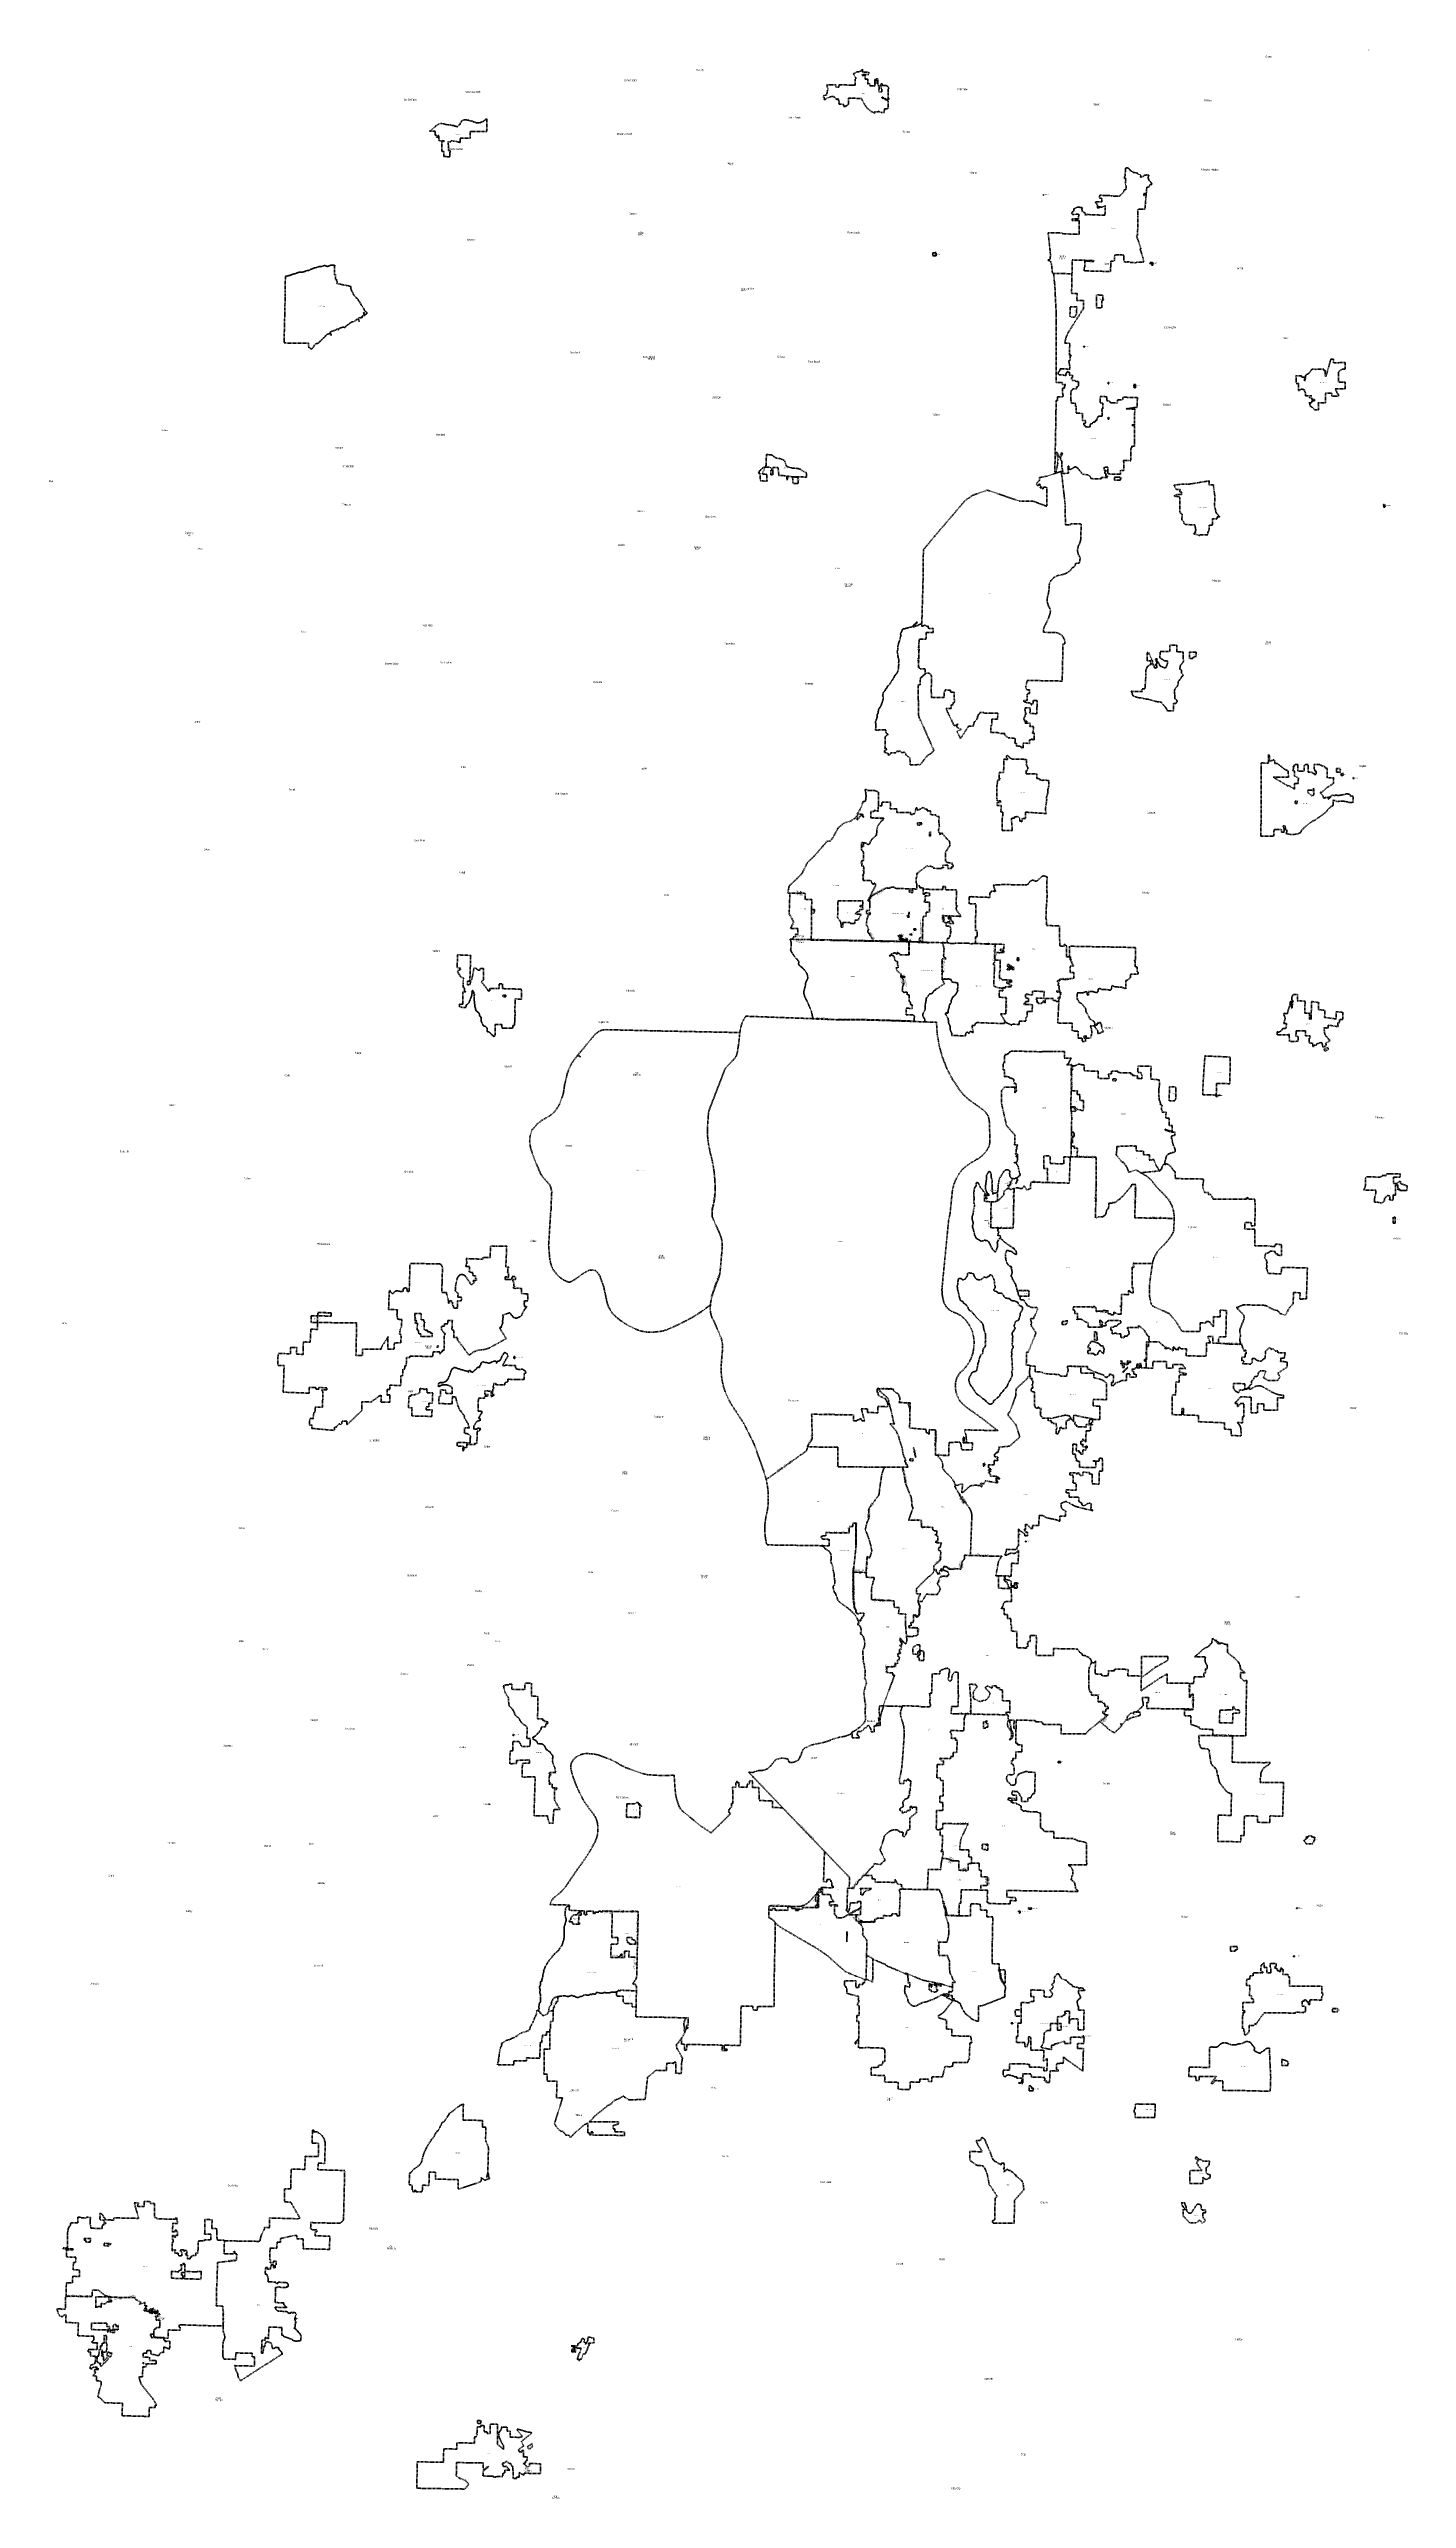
# Model space of a CAD drawing. Header units: feet. Extents: x -903180 to 1023491, y -707744 to 564635.
# Drawn here: x -494191 to -220537, y -209555 to 284057 of the extents above; entities that cross this region are included whole.
import ezdxf
from ezdxf.enums import TextEntityAlignment as Align

# ---------------------------------------------------------------- set-up
doc = ezdxf.new("R2010")
doc.units = ezdxf.units.FT
doc.header["$LTSCALE"] = 80
doc.linetypes.add('SHORT_DASHED', pattern=[2.7, 1.5, -1.2])
doc.layers.add('13', color=7, linetype='SHORT_DASHED', lineweight=40)
for name, color, linetype in [('15', 7, 'Continuous'), ('16', 7, 'Continuous'), ('36', 7, 'Continuous')]:
    doc.layers.add(name, color=color, linetype=linetype)

msp = doc.modelspace()

# ---------------------------------------------------------------- linework, layer by layer
at = {"layer": '13'}
for p, q in [((-329218.63, 277051.29), (-329223.45, 277031.23)), ((-274169.85, 258345.53), (-274166.97, 258608.66)), ((-282237.68, 252204.01), (-281998.93, 252182.21)), ((-438924.58, 240349.65), (-438808.47, 240399.65)), ((-288048.01, 238765.71), (-287996.26, 241554.68)), ((-272356, 240826.24), (-272354.73, 241039.26)), ((-271724.77, 241029.95), (-272354.73, 241039.26)), ((-431415.66, 232770.48), (-431353.33, 232652.29)), ((-433301.18, 228989.84), (-433529.5, 228817.97)), ((-289994.9, 216846.8), (-291239.85, 216890.29)), ((-282040.81, 211424.54), (-282035.1, 211574.43)), ((-290361.08, 201823.61), (-289929.91, 202514.46)), ((-290128.06, 198244.04), (-290214.56, 198936.04)), ((-265853.36, 190298.93), (-265852.44, 190318.93)), ((-293055.08, 172654.9), (-293058.6, 173225.76)), ((-319184.71, 167886.34), (-319064.07, 167942.91)), ((-322895.04, 164604.69), (-322862.07, 164690.28)), ((-272525.52, 159892.87), (-272346.38, 160019.73)), ((-325298.49, 155440.83), (-325258.33, 155499.98)), ((-266223.66, 157120.95), (-266252.41, 157093.27)), ((-327265.49, 149607.32), (-327278.64, 149638.71)), ((-306934.54, 149988.1), (-306740.77, 149984.87)), ((-297737.6, 148941.4), (-297734.86, 149349.27)), ((-325488.62, 143240.23), (-325712.67, 143112.44)), ((-243530.33, 138681.22), (-243212.04, 138553.71)), ((-329706.16, 134829.15), (-329707.99, 134849.47)), ((-292759.95, 135389.78), (-292763.46, 135369.78)), ((-235466.27, 133808.86), (-235905.53, 133517.64)), ((-317623.16, 130920.47), (-317956.01, 131159.8)), ((-328396.42, 113407.29), (-328628.57, 113541.13)), ((-314034.21, 115194.09), (-314031.25, 115188.49)), ((-303909.56, 115595.34), (-303531.4, 115589.27)), ((-344803.6, 104554.84), (-344808.77, 104563.32)), ((-314222.35, 103990.49), (-316808.38, 104066.57)), ((-305492.65, 103768.12), (-307502.88, 103838.21)), ((-304790.27, 103747.97), (-305492.65, 103768.12)), ((-303516.9, 103712.44), (-303571.15, 102010.35)), ((-343079.41, 100030.72), (-343081.87, 100051.24)), ((-275359.79, 100233.87), (-275378.75, 100274.56)), ((-342056.62, 94166.13), (-342055.21, 94183.59)), ((-314196.83, 98321.77), (-314197.81, 98075.2)), ((-280642.75, 94500.5), (-280601.18, 94485.22)), ((-409154.26, 92911.43), (-409225.84, 92771.83)), ((-398958.73, 92632.28), (-400249.12, 92670.76)), ((-290691.84, 92129.33), (-290657.92, 92733.82)), ((-286328.27, 91829.87), (-286389.79, 91865.33)), ((-243602.98, 91958.39), (-243602.24, 91980.38)), ((-335523.68, 88488.8), (-340185.3, 88685.6)), ((-387684.08, 81280.62), (-387182.16, 80961.44)), ((-289596.12, 80725.94), (-289576.19, 80725.86)), ((-238514.54, 83668.82), (-238566.66, 83658.95)), ((-299921.99, 76569.11), (-299979.38, 76598.27)), ((-285578.92, 78505.71), (-285580.61, 78521.11)), ((-269225.32, 66402.69), (-269160.64, 66371.44)), ((-299190.96, 59867.84), (-299176.72, 59871.36)), ((-287007.61, 60854.15), (-288253.2, 60883.43)), ((-306666.37, 54998.47), (-306626.12, 54940.67)), ((-304115.08, 54796.65), (-304119.08, 54575.32)), ((-270433.1, 58013.26), (-274197.39, 57656.53)), ((-270465.07, 58063.66), (-270445.58, 58032.93)), ((-270445.58, 58032.93), (-270433.1, 58013.26)), ((-223380.62, 52194.99), (-223403.45, 52180.29)), ((-307714.84, 45287.95), (-307787.64, 45521.89)), ((-300464.02, 41855.94), (-300449.89, 41863.89)), ((-401509.36, 38577.57), (-401755.74, 38526.94)), ((-386858.35, 37164.04), (-387023.44, 37036.43)), ((-305761.53, 36594.91), (-305951.36, 36471.41)), ((-412134.04, 30373.94), (-412133.37, 30423.93)), ((-311146.46, 34511.16), (-311102.74, 34343.32)), ((-299094.91, 31613.44), (-299197.02, 31674.5)), ((-281231.28, 29823.18), (-280765.52, 29807.32)), ((-440050.65, 27475.61), (-440054.21, 28819.98)), ((-401210.97, 29293), (-401256.81, 29321.89)), ((-311585.82, 29415.72), (-311916.51, 29538.92)), ((-289915.99, 27064.52), (-289923.59, 27061.53)), ((-281299.35, 27261.59), (-281253.23, 27057.53)), ((-409303.62, 21071.29), (-409511.11, 20883.95)), ((-305462.39, 24460.55), (-305461.38, 24313.65)), ((-300150.57, 21925.48), (-300125.36, 22084.27)), ((-272401.25, 23604.09), (-272633.39, 23610.3)), ((-414948.64, 15355.95), (-414976.11, 15357.53)), ((-411799.83, 18165.48), (-411820.46, 18173.02)), ((-406887.55, 19464.32), (-406983.19, 19397.25)), ((-403783.96, 14928.44), (-402378.27, 14898.92)), ((-400131.07, 18353.94), (-400146.75, 18380.44)), ((-286266.99, 18627.11), (-288927.7, 18663.5)), ((-250843.21, 16626.2), (-250625.66, 16711.83)), ((-427486.71, 12744.3), (-427620.85, 12677.96)), ((-412091.13, 11770.89), (-412086.33, 11748.11)), ((-320689.54, 9941.6), (-321104.73, 11315.32)), ((-307192.58, 13049.29), (-307118.84, 12956.23)), ((-251930.88, 9282.41), (-250690.8, 9286.44)), ((-285844.28, 973.47), (-285845.62, 1797.64)), ((-287760.58, -9360.54), (-287685.11, -9397.15)), ((-299065.79, -17769.91), (-299035.84, -17701.97)), ((-332096.79, -22806.35), (-331999.4, -21713.76)), ((-300516.66, -23661.74), (-300511.15, -23649.22)), ((-261238.45, -40325.95), (-261244.15, -40421.39)), ((-322404.79, -50392.22), (-322394.46, -50368.22)), ((-316615.89, -49373.92), (-316595.67, -49420.87)), ((-300622.96, -52610.68), (-300864.94, -52606.76)), ((-395048.52, -54513.19), (-395122.4, -54631.89)), ((-334418.16, -55991.86), (-333882.95, -55900.85)), ((-255683.35, -55780.01), (-259673.58, -55737.18)), ((-392706.46, -60890.79), (-392695.89, -61082.29)), ((-378872.6, -61742.17), (-377992.95, -62187.78)), ((-299822.6, -61821.81), (-299916.67, -61549.33)), ((-256003.51, -67422.7), (-256164.43, -67394.14)), ((-322644.7, -70393.08), (-322483.11, -70313.09)), ((-297400.19, -70934.56), (-297413.88, -70932.66)), ((-322795.83, -86982.46), (-322820.78, -86885.44)), ((-390221.28, -93856.31), (-390194.02, -93751.66)), ((-339164.76, -90414.4), (-339763.2, -90405)), ((-330718.29, -93264.8), (-330551.89, -93264.48)), ((-313533.53, -92012.58), (-313161.3, -92011.75)), ((-310771.59, -92042.59), (-313161.3, -92011.75)), ((-378699.52, -99774.91), (-378941.05, -99772.35)), ((-378696.57, -100432.47), (-378699.52, -99774.91)), ((-329450.38, -99984.04), (-329524.09, -104824.58)), ((-395122.39, -105437.45), (-395106.11, -105317.95)), ((-385256.77, -107933.63), (-385244, -107921.82)), ((-381464.44, -107560.41), (-381430.4, -107549.32)), ((-375887.28, -110399.51), (-375815.99, -107146.06)), ((-329850.07, -105537.14), (-329846.11, -104872.47)), ((-301592.22, -107649.39), (-301590.46, -107625.07)), ((-287225.86, -106419.95), (-287251.48, -106414.33)), ((-245535.46, -103890.13), (-244509.26, -103901.62)), ((-313587.14, -111122.74), (-313622.74, -111167.8)), ((-298302.8, -112260.44), (-298299.01, -111014.76)), ((-258006.72, -117826.73), (-257944.3, -117786.6)), ((-251019.12, -119424.08), (-250975.98, -119437.63)), ((-293225.38, -125620.21), (-293209.58, -125311.78)), ((-410690.39, -130019.48), (-410712.4, -130023.07)), ((-307354.44, -142245.43), (-307228.18, -142296.6)), ((-421055.11, -143538.49), (-421137.13, -143652.52)), ((-483708.4, -152073.04), (-483642.08, -152101.86)), ((-264642.88, -151829.01), (-264829.83, -151614.83)), ((-450745.01, -155194.5), (-450765.01, -155201.69)), ((-441424.36, -154365.82), (-441408.8, -154203.26)), ((-467441.76, -159791.67), (-467697.97, -159786.27)), ((-446183.72, -166048.75), (-446189.75, -166030.66)), ((-446784.53, -170429.68), (-446838.37, -170410.47)), ((-471852.45, -173864.58), (-471856.28, -174046.76)), ((-450613.84, -177587.54), (-450618.38, -176946.45)), ((-444521.73, -175236.71), (-444671.78, -175234.97)), ((-485194.46, -178100.57), (-485492.37, -178095.43)), ((-447677.59, -179612.59), (-447679.5, -179609.56)), ((-447549.2, -179750.45), (-447550.43, -179749.7)), ((-385850.15, -177976.91), (-385818.62, -177989.8)), ((-474190.75, -192921.17), (-474209.18, -192922.78)), ((-401236.99, -195912.13), (-401237.44, -195932.1)), ((-400997.39, -202831.3), (-400989.04, -202571.43))]:
    msp.add_line(p, q, dxfattribs=at)
for points in [[(-325827.98, 271584.86), (-325849.36, 271585.1), (-325911.46, 271585.8), (-325927.98, 271585.99), (-325927.95, 271566.04), (-325927.44, 271245.96), (-326468.57, 271252.08), (-327121.91, 271521.18), (-327121.73, 271409.98), (-327821.75, 271422.72), (-327821.2, 271081.19), (-327821.17, 271061.19), (-327841.17, 271074.24), (-328760.96, 271674.67), (-328914.11, 271788.67), (-329199.29, 272038.09), (-329456.84, 272315.95), (-329683.93, 272619.21), (-329878.07, 272944.55), (-329879.12, 272947.61), (-330500.03, 274096.16), (-331013.78, 274106.32), (-332626.98, 274139.03), (-332797.69, 274141.87), (-332965.55, 274144.72), (-333067.86, 274145.1), (-333084.19, 274145.17), (-333084.36, 274125.18), (-333094.93, 272913.09), (-333143.71, 272876.06), (-333409.03, 272618.66), (-333666.52, 272621.51), (-333675.05, 272449.38), (-334059.15, 272457.21), (-334045.66, 272890.89), (-334997.35, 272930.92), (-334978.51, 273357.33), (-335150.21, 274046.64), (-335155.23, 274066.8), (-335175.48, 274054.14), (-335253.97, 274005.07), (-335271.37, 273915.45), (-335444.34, 273807.32), (-335498.72, 273893.31), (-335565.06, 274000.18), (-335929.01, 274375.68), (-336101.16, 274470.42), (-336387.7, 274494.68), (-336673.08, 274453.09), (-336899.53, 274368.75), (-337233.44, 274202.37), (-337749.91, 273963.6), (-337868, 273903.95), (-338003, 273853.95), (-338004, 274385.95), (-338089, 274384.95), (-338084.06, 274721.07), (-337736.14, 274730.8), (-337544.84, 274723.18), (-337464.37, 275040.08), (-337313.09, 275652.36), (-337264.23, 275989.16), (-337283.32, 276217.74), (-337346.66, 276450.93), (-337401.3, 276582.98), (-337419.31, 276837.22), (-336650.62, 276835.63), (-335616.95, 276810.49), (-335608.26, 276388.86), (-335044.89, 276383.17), (-335042.46, 276865.24), (-332422.25, 276772.25), (-331749.7, 276762.64), (-331744.66, 277873.77), (-331745.78, 278073), (-331534.5, 278069.5), (-332113.95, 279079.94), (-331763.41, 279202.99), (-331480.42, 279436.45), (-331193.62, 279427.2), (-331182.5, 279461.46), (-330962.14, 279458.4), (-330709.36, 279600.8), (-330395.59, 279756.43), (-330287.24, 279993.98), (-330291.78, 279414.73), (-330292.89, 279386.37), (-329002.9, 279365.8), (-329011.36, 278895.88), (-330316, 278916.68), (-330327.82, 278697.82), (-329722.69, 278697.82), (-329732.62, 277986.35), (-329182.29, 277975.04), (-329178.99, 277897.91)], [(-329223.45, 277031.23), (-329205.73, 277030.73), (-328788.57, 277019.09), (-328797.15, 276617.9), (-327849.72, 276599.22), (-327843.69, 276747.88), (-327739.47, 276745.9), (-327737.71, 276910.79), (-327792.29, 276911.67), (-327786.08, 277175.39), (-327786.95, 277430.21), (-327783.06, 277889.18), (-327603.07, 277885.26), (-327604.49, 277685.24), (-327740.65, 277688.21), (-327759.04, 277430.03), (-327760.4, 277175.95), (-327698.93, 277173.6), (-327699.29, 277142.67), (-327480.21, 277136.97), (-327473.46, 278020.15), (-327142.51, 278013.12), (-327153.38, 276732.5), (-326923.27, 276727.97), (-326944.66, 275432.05), (-326943.88, 275432.03), (-326371.9, 275420.57), (-326367.22, 276130.53), (-326520.42, 276131.81), (-326518.46, 276572.17), (-326578.45, 276573.71), (-326576.47, 277019.41), (-326441.48, 277015.39), (-326441.46, 277019.6), (-326309.47, 277015.67), (-326310.8, 276716.89), (-325773.64, 276703.12), (-325472.11, 276686.59), (-325317.67, 276618.46), (-325215.48, 276539.49), (-325046.64, 276306.67), (-325046.64, 276066.43), (-324976.18, 275965.17), (-325062.51, 275965.59), (-325066.47, 275290.75), (-325066.47, 274802.13), (-325072.32, 274013.21), (-324812.26, 274010.65), (-324901.02, 273984.16), (-325000.43, 273943.63), (-325137.95, 273901.29), (-325270.55, 273870.27), (-325346.81, 273865.69), (-325448.63, 273884.5), (-325535.98, 273922.64), (-325645.36, 273993.87), (-325796, 274099.21), (-325947.41, 274210.06), (-326070.51, 274284.64), (-326168.22, 274320.77), (-326379.88, 274352.22), (-326380.98, 274207.51), (-326321.32, 274193.33), (-326203.99, 274158.13), (-326051.55, 274096.72), (-325922.01, 274028.01), (-325902.01, 274017.02), (-325882.01, 274006), (-325561.78, 273829.54), (-325541.09, 273818.14), (-325521.78, 273809.2), (-325074.38, 273602.16), (-325134.01, 271977.03), (-325828.62, 271984.89), (-325828.01, 271604.88), (-325827.98, 271584.86)], [(-329178.99, 277897.91), (-329182.81, 277279.21), (-329185.23, 277237.36), (-329198.93, 277133.3), (-329218.63, 277051.29)], [(-274166.97, 258608.66), (-274857.05, 258935.79), (-274806.19, 259031.8), (-274861.93, 259048.6), (-275163.23, 259074.7), (-275378.92, 259144.45), (-275711.8, 259204.64), (-275840.49, 259302.29), (-275985.25, 259416.17), (-276231.02, 259524.48), (-276353.46, 259656.45), (-276427.51, 259776.07), (-276505.4, 259872.13), (-276521.62, 259892.13), (-276537.49, 259912.13), (-276541.32, 259917.53), (-276555.98, 259936.3), (-276573.1, 259949.74), (-276592.72, 259964.58), (-276611.6, 259974.81), (-276620.85, 259976.54), (-276631.17, 259979.7), (-276647.57, 259989.93), (-276669.69, 260008.68), (-276680.74, 260014.67), (-276697.82, 260019.58), (-276712.07, 260025.91), (-276734.53, 260040.39), (-276766.26, 260061.93), (-276787.61, 260072.94), (-276840.93, 260090.31), (-276895.77, 260102.01), (-276951.54, 260107.91), (-277007.61, 260107.95), (-277063.39, 260102.12), (-277068.43, 260101.3), (-277100.37, 260091.56), (-277135.53, 260081.81), (-277168.19, 260071), (-277187.35, 260064.52), (-277216.8, 260050.52), (-277226.36, 260044.08), (-277232.74, 260038.01), (-277236.96, 260027.68), (-277247.04, 260014.78), (-277266.89, 259998.23), (-277268.09, 259975.42), (-277286.31, 259628.49), (-277321.93, 258469.56), (-277455.46, 258468.97), (-277460.14, 257991.4), (-277184.03, 257990.36), (-277312.32, 256659.62), (-277110.24, 256655.39), (-277176.19, 255702.3), (-277597.15, 255702.68), (-277594.89, 255306.84), (-278068.47, 254806.67), (-278469.98, 254434.95), (-278483.73, 254422.23), (-278509.98, 254422.62), (-279169.33, 254432.52), (-279189.33, 254429.81), (-279209.33, 254433), (-279879.12, 254437.54), (-279957.03, 254458.64), (-280068.01, 254485.35), (-280191.63, 254505.03), (-280478.22, 254524.71), (-281017.83, 254545.96), (-281229.87, 254517.29), (-281658.27, 254533.83), (-281656.96, 254552.85), (-282456.48, 254594.92), (-282507.1, 253991.75), (-282021.86, 253966.21), (-282057.29, 253261.3), (-283308.72, 253280.52), (-283327.83, 253280.81), (-283324.09, 253264.65), (-283301.07, 253165.25), (-283221.55, 253026.49), (-283133.75, 252899.62), (-283041.59, 252788.74), (-282929.25, 252681.4), (-282900.42, 252649.96), (-282882.08, 252629.97), (-282882.06, 252609.96), (-282881.4, 252023.06), (-282600.15, 252009.03), (-282652.09, 252093.15), (-282698.8, 252166.72), (-282683.09, 252244.84), (-282614.44, 252259.3), (-282517.71, 252271.08)], [(-276925.55, 241103.26), (-276922.28, 241157.72), (-276922.27, 241180.68), (-276322.32, 241150.4), (-276324.09, 241052.61), (-275028.16, 240992.19), (-275027.96, 241143.18), (-273595.19, 241121.94), (-273760.96, 242026.12), (-274318.98, 243813.8), (-274179.73, 243804.34), (-274157.71, 243803.71), (-274166.32, 243829.83), (-275038.04, 246475.35), (-275044.61, 246495.28), (-275024.63, 246495.03), (-274831.16, 246492.54), (-274767.45, 250413.59), (-274755.66, 251114.66), (-274798.47, 251245.64), (-274840.49, 251400.82), (-274747.77, 251424.37), (-274738.66, 251781.73), (-273974.38, 251771.97), (-273954.37, 251771.72), (-273353.97, 251766.25), (-273250.09, 252852.08), (-273131.87, 254407.96), (-273085.35, 254956.55), (-273028.42, 255574.19), (-273029.27, 255594.19), (-273025, 255614.19), (-272982.48, 256144.7), (-272981.37, 256164.7), (-272979.55, 256184.7), (-272975.39, 256249.31), (-272552.01, 256252.86), (-272531.36, 256405.91), (-272467.08, 256414.48), (-272361.44, 256569.38), (-272331.21, 256666.8), (-272022.67, 256679.05), (-271968.35, 256974.51), (-272035.53, 256972.84), (-272038.51, 256979.94), (-272077.95, 257068.37), (-272126.41, 257152.18), (-272183.37, 257230.48), (-272248.2, 257302.38), (-272256.46, 257310.53), (-272272.74, 257330.07), (-272445.25, 257510.66), (-272506.48, 257591.86), (-272558.89, 257679.02), (-272601.9, 257771.17), (-272635.04, 257867.32), (-272657.95, 257966.4), (-272670.38, 258067.33), (-272672.19, 258169.02), (-272663.36, 258270.33), (-272643.99, 258370.16), (-272640.47, 258383.86), (-272612.66, 258463.75), (-272593.36, 258546.1), (-272582.76, 258630.02), (-272581.89, 258643.47), (-272831.34, 258674.58), (-272917.52, 258612.04), (-272906.02, 258707.71), (-273093.1, 258649.97), (-273385.11, 258635.42), (-273754.71, 258425.59)], [(-273754.71, 258425.59), (-273696.17, 258386.32), (-273948.79, 258256.11), (-274246.47, 258221.53), (-274244.2, 258343.8), (-274169.85, 258345.53)], [(-281998.93, 252182.21), (-281849.03, 252237), (-281704.1, 252342.21), (-281512.46, 252470.47), (-281383.53, 252520), (-281363.52, 252527.68), (-281363.67, 252507.68), (-281368.1, 251911.59), (-281401.71, 250590.26), (-281402.18, 250571.83), (-281422.22, 250572.47), (-284377.78, 250666.53), (-284803.61, 250750.63), (-285364.12, 250585.18), (-285355.64, 250949.18), (-285355.18, 250968.77), (-285376.06, 250978.52), (-285476.62, 251025.5), (-285599.67, 251100.9), (-285771.86, 251229.79), (-285900.23, 251339.52), (-285962.71, 251427.55), (-285995.19, 251508.83), (-286027.24, 251610.22), (-286049.2, 251713.39), (-286044.67, 251834.03), (-286024.74, 251922.11), (-286006.89, 252006.21), (-286015.47, 252076.86), (-286071.3, 252098.32), (-286149.66, 252100.19), (-286221.82, 252109.96), (-286271.72, 252127.25), (-286319.85, 252132.43), (-286403.9, 252150.53), (-286550.36, 252164.09), (-286785.56, 252163.67), (-286837.8, 252164.92), (-286912.1, 252168.71), (-287098.91, 252175.18), (-287094.98, 252171.06), (-287132.23, 252119.62), (-287191.64, 252066.7), (-287325.46, 252011.53), (-287442.96, 251968.05), (-287562.81, 251908.52), (-287644.4, 251852.1), (-287669.05, 251826.53), (-287690.91, 251742.52), (-287689.59, 251613.69), (-287705.76, 251513.45), (-287780.99, 251376.37), (-287853.25, 251285.52), (-287980.64, 251153.72), (-288029.78, 251110.62), (-288046.82, 251064.74), (-288045.41, 250939.92), (-288018.76, 250868.85), (-287971.88, 250803.32), (-287946.35, 250774.54), (-287928.72, 250733.91), (-286634.64, 250765.08), (-286639.52, 250384.39), (-286639.77, 250364.84), (-286638.62, 250364.87), (-286716.63, 250356.12), (-286721.55, 249816.93), (-287981.46, 249836.47), (-287983.62, 249492.47), (-286574.03, 249471.59)], [(-282517.71, 252271.08), (-282445.38, 252269.35), (-282337.43, 252240.61), (-282237.68, 252204.01)], [(-286574.03, 249471.59), (-286574.23, 249451.65), (-286601.75, 246736.83), (-286601.96, 246715.56), (-286621.95, 246716.24), (-289982.62, 246831.38), (-289978.88, 246974.36), (-290618.71, 247000.75), (-292850.51, 247012.14), (-292429.86, 243139.82), (-292396.33, 242613.49), (-292415.87, 242081.5), (-292429.23, 241939.03), (-292475.39, 241820.41), (-292437.95, 241792.83), (-292603.6, 241570.71), (-292795.6, 241566.95), (-292820.05, 241590.65), (-292867.55, 241589.52), (-292860.55, 241476.94), (-292714.63, 241473.85), (-292618.22, 241443.73), (-292476.7, 241318.42), (-292394.6, 241222.35), (-292303.85, 241070.53), (-292219.05, 240828.77), (-292161, 240594.74)], [(-287996.26, 241554.68), (-287977.3, 241554.12), (-283654.25, 241424.76), (-283656.84, 241255.78), (-285446.29, 241302.54), (-285469.07, 240057.7), (-285606.74, 240062.52), (-285624.05, 239358.17), (-280296.58, 239222.08), (-280276.23, 239959.9), (-280245.4, 240154.87), (-280214.64, 240315.97), (-280229.46, 240459.63), (-280232.62, 240502.45), (-280234.47, 241148.22), (-280214.24, 241147.75), (-280213.46, 241163.11), (-280210.2, 241307.14), (-279837.73, 241297.42), (-279774.38, 241306.7), (-279461.64, 241419.98), (-279457.84, 241939.39), (-279437.7, 242578.32), (-277604.68, 242550.12)], [(-277604.68, 242550.12), (-277630.81, 241248.09), (-277631.22, 241227.92), (-277611.94, 241223.36)], [(-441303, 223514.44), (-441594.71, 223866.42), (-441832.56, 223867.06), (-441923.95, 224767.13), (-446825.73, 224830.31), (-446688.58, 230282.39), (-446603.48, 233967.6), (-446600.13, 235297.72), (-446558.01, 237987.65), (-446552.04, 238266.86), (-446477.26, 238268.53), (-446349.64, 238290.02), (-446284.66, 238308.82), (-446209.76, 238319.33), (-446201.65, 238321.18), (-446096.36, 238337.1), (-445986.82, 238363.01), (-445859, 238394.6), (-445751.34, 238426.62), (-445634.03, 238438.24), (-445517.92, 238488.25), (-445432.23, 238530.82), (-445403.86, 238536.27), (-445316.68, 238554.6), (-445281.96, 238574.03), (-445230.82, 238605.24), (-445159.7, 238627.95), (-445035.6, 238673.74), (-445025.47, 238675.54), (-444923.82, 238709.7), (-444842.39, 238742.28), (-444818.14, 238743.78), (-444704.65, 238765.58), (-444585.16, 238785.23), (-444493.9, 238805.48), (-444467.32, 238821.06), (-444363.18, 238877.38), (-444240.97, 238929.27), (-444118.93, 238973.09), (-443992.94, 239012.78), (-443879.32, 239040.64), (-443767.72, 239068.53), (-443650.5, 239076.11), (-443626.26, 239077.61), (-443514.91, 239093.4), (-443422.12, 239091.42), (-443298.63, 239108.95), (-443183.56, 239110.53), (-443064.37, 239116.06), (-442949.05, 239129.74), (-442817.22, 239159.22), (-442691.06, 239206.98), (-442573.02, 239252.91), (-442493.56, 239287.55), (-442381.34, 239343.69), (-442263.24, 239391.63), (-442143.66, 239415.31), (-442032.45, 239425.04), (-441925.36, 239430.82), (-441886.95, 239434.03), (-441817.83, 239456.78), (-441770.61, 239494.13), (-441707.6, 239514.98), (-441592.96, 239589.24), (-441505.13, 239637.82), (-441466.54, 239649.11), (-441363.05, 239675.16), (-441263.33, 239713.4), (-441253.11, 239719.23), (-441149.27, 239761.41), (-441039.2, 239811.54), (-440927.03, 239865.67), (-440824.9, 239922.02), (-440721.67, 239935.96), (-440689.13, 239947.38), (-440575.37, 239981.27), (-440435.71, 240000.48), (-440354.71, 240012.89), (-440307.92, 240030.05), (-440173.82, 240071.59), (-440045.86, 240109.22), (-439923.86, 240151.02), (-439795.94, 240186.64), (-439783.75, 240190.42), (-439670.18, 240216.24), (-439597.64, 240210.65), (-439540.94, 240219.53), (-439455.86, 240233.85), (-439417.67, 240226.98), (-439351.23, 240219.5), (-439296.5, 240230.44), (-439162.66, 240259.87), (-439089.64, 240276.48), (-439042.69, 240301.72), (-438924.58, 240349.65)], [(-438808.47, 240399.65), (-438759.48, 240424.84), (-438690.55, 240439.51), (-438676.34, 240443.24), (-438575.52, 240439.07), (-438461.42, 240396.25), (-438329.68, 240328.83), (-438193.78, 240267.37), (-438125.37, 240257.83), (-438084.77, 240269.07), (-438019.99, 240277.78), (-437997.89, 240273.26), (-437951.19, 240286.4), (-437906.68, 240291.5), (-437869.89, 240312.91), (-437847.65, 240314.46), (-437735.52, 240366.55), (-437672.5, 240387.41), (-437625.49, 240414.66), (-437617.29, 240420.55), (-437509.46, 240460.62), (-437440.47, 240477.31), (-437375.88, 240477.94), (-437248.36, 240495.4), (-437139.29, 240499.11), (-437078.65, 240503.87), (-437029.93, 240516.96), (-437009.66, 240520.56), (-436907.05, 240506.25), (-436848.68, 240498.95), (-436804, 240512.11), (-436761.59, 240513.23), (-436619.79, 240504.67), (-436692.76, 238604.97), (-436453.05, 238594.96), (-436458.84, 237707.31), (-436268.14, 237689.38), (-436267.49, 237264.99), (-436267.61, 237262.02), (-436187.22, 237255.69), (-436126.41, 237177.4), (-436123.53, 237101.95), (-436169.59, 236871.06), (-436170.45, 236868.9), (-436172.12, 236863.53), (-436173.23, 236858.02), (-436173.75, 236852.43), (-436173.69, 236846.81), (-436173.03, 236841.22), (-436171.8, 236835.74), (-436170, 236830.42), (-436167.66, 236825.31), (-436164.79, 236820.47), (-436161.44, 236815.97), (-436157.63, 236811.83), (-436153.41, 236808.12), (-434957.06, 236551.9), (-433383.28, 236233.52), (-433385.37, 236054.25), (-433386.46, 236003.8), (-433370.94, 235882.35), (-433371.34, 235864.2), (-433347.97, 235732.49), (-433322.89, 235679.46), (-433265.31, 235542.99), (-433212.22, 235386.41), (-433131.32, 235209.05), (-433050.15, 235043.81), (-432970.83, 234886.66), (-432875.65, 234717.08), (-432812.02, 234580.47), (-432786.59, 234543.58), (-432730.24, 234443.47), (-432684.94, 234392.03), (-432570.81, 234258.37), (-432564.84, 234254.2), (-432458.74, 234122.74), (-432342.35, 233999.12), (-432231.46, 233901.86), (-432104.74, 233790.14), (-432061.02, 233758.92), (-431997.93, 233690.95), (-431987.93, 233686.7), (-431975.53, 233676.77), (-431963.42, 233676.55), (-431908.55, 233590.79), (-431887.41, 233535.91), (-431877.85, 233507.48), (-431797.37, 233388.95), (-431774.16, 233336.06), (-431729.11, 233264.6), (-431670.48, 233164.65), (-431652.51, 233154.22), (-431544.91, 232976.68), (-431415.66, 232770.48)], [(-292161, 240594.74), (-291985.65, 238864.15), (-291754.49, 238858.37), (-288048.01, 238765.71)], [(-291239.85, 216890.29), (-291226.71, 229010.5), (-291216.98, 230560.92), (-291205.69, 231031.51), (-291259.12, 231459.22), (-291438.35, 234878.08), (-291469.33, 235663.56), (-291541.5, 236726.33), (-291671.59, 237991.14), (-291754.49, 238858.37)], [(-288048.01, 238765.71), (-288129.28, 234833.32), (-287008.99, 234778.57), (-287063.09, 233408.01), (-285681.92, 233352.76), (-285755.58, 231753.61)], [(-277611.94, 241223.36), (-277227.78, 241132.5), (-276925.55, 241103.26)], [(-272356, 240826.24), (-272046, 240821.66), (-272046.41, 240752.66), (-272026.42, 240752.36), (-272027.88, 240506.36), (-271727.9, 240501.93), (-271724.77, 241029.95)], [(-431353.33, 232652.29), (-431309.99, 232597.01), (-431298.23, 232578.63), (-431268.74, 232537.73), (-431216.27, 232431.83), (-431184.61, 232398.96), (-431041.47, 232180.4), (-430835.62, 231863.82), (-430813.67, 231851.31), (-430784.1, 231814.45), (-430743.2, 231737.01), (-430728.17, 231678.2), (-430700.57, 231547.95), (-430664.73, 231496.49), (-430646.77, 231456.1), (-430604.82, 231367.25), (-430530.51, 231296.37), (-430472.31, 231231.62), (-430359.78, 231138.4), (-430196.96, 231012.69), (-430172.85, 230990.41), (-430156.89, 230952.06), (-430169.39, 230873.53), (-430165.53, 230835.23), (-430172.1, 230730.49), (-430271.26, 230668.51), (-430352.31, 230598.38), (-430429.16, 230564.5), (-430433.21, 230558.47), (-430447.43, 230540.4), (-430467.88, 230484.09), (-430482.06, 230472.07), (-430506.28, 230472.18), (-430540.56, 230476.37), (-430598.62, 230569.33), (-430628.66, 230615.82), (-430656.52, 230694.54), (-430664.35, 230744.95), (-430656.13, 230775.13), (-430631.74, 230811.28), (-430625.67, 230815.28), (-430635.53, 230861.67), (-430675.61, 230918.27), (-430679.61, 230926.35), (-430707.93, 230969.23), (-430741.81, 230965.72), (-430787.96, 230919.57), (-430819.22, 230886.82), (-430822.2, 230860.03), (-430808.8, 230825.79), (-430774.56, 230748.38), (-430734.37, 230657.57), (-430720.97, 230618.86), (-430698.06, 230450.94), (-430635.61, 230430.49), (-430605.42, 230414.23), (-430577.42, 230363.72), (-430593.62, 230351.71), (-430684.44, 230346.1), (-430727.37, 230412.27), (-431122.07, 230178.84), (-431106.45, 230152.44), (-431135.12, 230135.29), (-431014.39, 229933.42), (-431071.98, 229898.92), (-431198.41, 230109.95), (-431377.87, 230002.41), (-431311.77, 229892.2), (-431405.29, 229836.14), (-431459.87, 229927.2), (-431517.6, 229892.69), (-431563.64, 229969.89), (-431890.58, 229775.01), (-431806.22, 229633.49), (-431841.86, 229612.25), (-431617.41, 229235.58), (-431702.59, 229184.92), (-431829.02, 229398.22), (-431796.36, 229417.68), (-431929.79, 229641.57), (-432026.23, 229584.08), (-432077.23, 229669.62), (-432290.18, 229542.66), (-432239.74, 229458.06), (-432913.64, 229064.91), (-432925.36, 229085.31), (-432961.39, 229100.1), (-433011.77, 229103.04), (-433035.89, 229107.52), (-433114.91, 229088.8), (-433120.13, 229082.8), (-433133.86, 229073.53), (-433204.91, 229036.35), (-433248.49, 229020.01), (-433301.18, 228989.84)], [(-433529.5, 228817.97), (-433623.63, 228747.05), (-433714.15, 228653.88), (-433886.04, 228523.86), (-433942.95, 228500.7), (-433979.74, 228475.15), (-433998.01, 228469.42), (-434175.68, 228353.64), (-434234.96, 228312.35), (-434245.04, 228312.54), (-434279.96, 228278.88), (-434394.52, 228194.22), (-434465.39, 228072.43), (-434500.77, 228014.56), (-434566.33, 227961.29), (-434596.73, 227953.78), (-434604.87, 227949.9), (-434678.95, 227979.5), (-434744.82, 228017.03), (-434825.44, 228020.54), (-434841.57, 228020.84), (-434928.43, 228014.36), (-435123.08, 227961.44), (-435228.69, 227923.03), (-435329.89, 227904.71), (-435474.01, 227856.92), (-435652.68, 227795.63), (-435716.03, 227752.4), (-435863.42, 227638.07), (-435884.14, 227608.19), (-435888.21, 227499.3), (-435869.56, 227418.25), (-435880.06, 227396.24), (-435960.4, 227695.41), (-436372.2, 227582.04), (-436341.59, 227470.84), (-437534.21, 227044.26), (-437475.99, 226817.87), (-437409.88, 226836.04), (-437295.83, 226421.1), (-437442.78, 226380.73), (-437543.76, 226748.19), (-438105.9, 226597.73), (-438150.98, 226560.22), (-438161.63, 226530.15), (-438186.28, 226506.39), (-438304.75, 226427.85), (-438401.53, 226322.68), (-438494.39, 226211.39), (-438584.64, 226132.33), (-438753.39, 225953.83), (-438837.89, 225858.53), (-438997.86, 225718.19), (-439312.48, 225399.11), (-439505.7, 225206.92), (-439604.61, 225095.74), (-439637.33, 225072.12), (-439639.5, 225064.09), (-439649.99, 225042.09), (-439857.63, 224834.04), (-439997.05, 224713.5), (-440001.14, 224706.45), (-440401.59, 224718.47), (-441099.12, 223779.87), (-441146.57, 223729.86), (-441199.78, 223681.78), (-441238.89, 223642.67), (-441271.58, 223601), (-441303, 223514.44)], [(-285755.58, 231753.61), (-287524.55, 228964.71), (-288841.98, 226867.4), (-288853.1, 226849.69), (-288863.78, 226827.4), (-289048.25, 226442.21), (-289264.51, 225861.21), (-289418.86, 225260.77), (-289486.84, 224800.83), (-288504.99, 224749.83), (-288533.07, 222721.21), (-288534.3, 222381.91), (-288383.91, 222377.26), (-288382.49, 222406.23), (-288226.53, 222401.4), (-288238.62, 222154.78), (-288394.58, 222159.5), (-288435.69, 221320.9), (-288521.68, 221320.98), (-288739.53, 221323.56), (-288548.6, 220471.27), (-288528.17, 220362.45), (-288507.48, 220202.97), (-288494.64, 219931.96), (-288495, 219905.64), (-288495.26, 219886.55), (-288496.08, 219865.64), (-288507.2, 219579.13), (-288507.78, 219564.22), (-288527.98, 219564.96), (-290376.07, 219632.63), (-290395.93, 219633.35), (-290416.07, 219615.27), (-290450.81, 219593.47), (-290456.15, 219543.13), (-290446.98, 219506.53), (-290437.51, 219482.03), (-290430.58, 219437.4), (-290470.29, 219386), (-290495.66, 219342.28), (-290517.26, 219288.36), (-290530.88, 219230.17), (-290556.51, 219176.36), (-290565.73, 219132.18), (-290617.3, 219091.21), (-290682.48, 219070.81), (-290730.32, 219017.62), (-290757.87, 218967.9), (-290781.28, 218922.1), (-290801.73, 218833.82), (-290830.94, 218719.52), (-290804.34, 218654.15), (-290784.36, 218566.75), (-290717.01, 218514.38), (-290672.12, 218452.54), (-290623, 218419.56), (-289823.29, 218392.38), (-289824.22, 218321.06), (-289224.53, 218293.42), (-289222.57, 218443.48), (-289313.17, 218447.66), (-289309.62, 218470.29), (-289284.96, 218542.06), (-289214.85, 218708.17), (-289127.86, 218865.88), (-289098.87, 218907.64), (-289064.12, 218943.52), (-289036.1, 218969.31), (-289010.31, 218995.1), (-288985.65, 219020.9), (-288970.36, 219038.89), (-288957.32, 219058.89), (-288937.32, 219058.03), (-288841.19, 219053.89), (-288852.61, 218954.29), (-288541.5, 218948.39), (-288593.52, 218344.16), (-287967.7, 218326.77), (-287973.66, 217836.01), (-287991.5, 217829.72), (-288050.18, 217830.24), (-288051.23, 217831.29), (-288068.52, 217810.32), (-288093.15, 217798.79), (-288101.01, 217791.98), (-288216.38, 217719.42), (-287918.48, 217301.94), (-287411.77, 217290.88), (-287415.82, 217117.34), (-287128.95, 217095.07), (-287129.53, 217071.78), (-286744.35, 217060.94), (-286738.8, 216655.63), (-286739.17, 216325.41)], [(-238386.96, 211367.72), (-238382.71, 211367.68), (-238411.36, 212788.31), (-236947.78, 212795.1), (-236960.1, 214719.54), (-236960.23, 214739.54), (-236940.97, 214739.64), (-235712.53, 214745.66), (-235689.93, 214745.77), (-235670.54, 214546.62), (-235651.97, 214093.89), (-234348.43, 214109.53), (-234348.4, 214541.35), (-234482.56, 214543.1), (-235017.6, 215573.4), (-233030.1, 215591.53), (-233017.9, 216911.48), (-234354.95, 216899.3), (-234351.2, 218989.23), (-233612.51, 219548.98), (-232993.78, 219554.85), (-233006.22, 220871.52), (-235336.94, 220850.56), (-235335.56, 221562.58), (-235855.77, 221557.95), (-235880.69, 221502.92), (-235911.25, 221429.59), (-235932.17, 221370.02), (-236852.14, 218163.83), (-237006.86, 218161.97), (-237000.77, 219261.11), (-237320.06, 219257.88), (-237320.58, 219530.06), (-238852.52, 219517.51), (-239673.79, 219521.25), (-239693.12, 219521.34), (-239704.29, 219501.34), (-239763.07, 219396.13), (-240030.68, 219045.68), (-240275.95, 218752.22), (-240387.26, 218661.24), (-240537.9, 218577.04), (-240556.56, 218566.61), (-240577.9, 218555.68), (-240751.12, 218467.03), (-240763.99, 218460.44), (-240791.12, 218448.37), (-240808.24, 218440.76), (-240843.43, 218420.47), (-240876.31, 218396.61), (-240906.51, 218369.44), (-240933.7, 218339.26), (-240957.6, 218306.41), (-240977.92, 218271.24), (-240994.46, 218234.14), (-241007.03, 218195.51), (-241015.5, 218155.78), (-241018, 218132.05), (-241019.87, 218112.56), (-241020.09, 218092.05), (-241029.38, 217204.2), (-241186.16, 217206.09), (-241178.84, 217928.89), (-241786.48, 217931.25), (-241790.17, 218182.27), (-242908.43, 218186.6), (-242890.54, 216683.29), (-242432.12, 216687.26), (-242403.7, 215192.87), (-242199.43, 215296.12), (-241937.43, 215472.27), (-241897.53, 215496.9), (-241868.69, 215507.46), (-241783.95, 215524.08), (-241739.98, 215518.14), (-241394.73, 215461.69), (-241245.22, 215390.06), (-240998.83, 214736.64), (-240994.05, 214183.93), (-239760.45, 214208.78), (-239740.45, 214209.18), (-239740.46, 214188.88), (-239740.48, 214153.71), (-240167.91, 214145.49), (-240163.43, 213758.42), (-239707.6, 213764.4), (-239700.88, 213452.78), (-239160.61, 213459.55), (-239159.51, 213157.26), (-239696.16, 213154.83), (-239692.3, 212800.83), (-240299.2, 212799.84), (-240239.85, 212743.64), (-240196.63, 212694.84), (-240163.24, 212637.24), (-240160.96, 212632.26)], [(-289929.91, 202514.46), (-289917.97, 202533.59), (-289939.19, 202548.77), (-290020.29, 202606.78), (-290109.4, 202674.65), (-290115.05, 202676.77), (-290135.1, 202684.29), (-290147.6, 202664.27), (-290658.5, 201845.66), (-290672.12, 201823.84), (-290680.64, 201845.66), (-291019.42, 202712.7), (-291027.24, 202732.71), (-291046.53, 202733.01), (-291321.19, 202737.2), (-291340.88, 202737.5), (-291333.27, 202718.29), (-290856.01, 201513.35), (-290848.9, 201495.39), (-290853.03, 201473.35), (-291019.31, 200586.04), (-290929.08, 200580.33), (-290902.1, 200334.56), (-290951.48, 200314.64), (-290952.59, 200307.6), (-290955.38, 200277.3), (-291275.03, 198812.64), (-291279.36, 198792.82), (-291302.29, 198791.41), (-291492.56, 198796.68), (-291509.68, 198797.15), (-291509.28, 198817.23), (-291429.83, 202742.51), (-291429.43, 202762.51), (-291427.89, 202782.51), (-291415.11, 203411.38), (-291415.79, 203431.38), (-291415.38, 203451.38), (-291296.16, 209301.41), (-291295.75, 209321.41), (-291294.45, 209341.41), (-291276.74, 210718.58), (-291276.49, 210738.46), (-291246.67, 213219.81), (-290978.45, 213209.44), (-290967.19, 214003.86), (-289952.15, 213973.53), (-289925.26, 214042.53), (-289910.39, 214060.47), (-289870.87, 214091.16), (-289854.38, 214110.49), (-289840.98, 214131.66), (-289831.8, 214150.72), (-289823.86, 214170.3), (-289821, 214187.07), (-289820.3, 214199.7), (-289821.73, 214212.25), (-289827.85, 214235.14), (-289835.23, 214255.35), (-289846.51, 214284.99), (-289851.98, 214302.67), (-289859.7, 214344.69), (-289862.53, 214367.49), (-289863.63, 214383.71), (-289863.6, 214396.41), (-289864.97, 214423.44), (-289866.77, 214440.95), (-289869.82, 214467.45), (-289875.08, 214486.29), (-289881.72, 214506.87), (-289880.01, 214506.82), (-289879.51, 214528.3), (-289877.49, 214614.26), (-289877.65, 214649.81), (-289977.65, 214651.22), (-289993.09, 214651.44), (-289992.19, 214671.5), (-289944.73, 215729.5), (-289594.92, 215726.96), (-289575.15, 215726.82), (-289576.4, 215743.75), (-289575.23, 215819.86), (-289569.5, 215930.66), (-289535.99, 216012.8), (-289537.26, 216061.21), (-289485, 216183.36), (-289476.94, 216183.24), (-289458.42, 216207.14), (-289425.66, 216240.89), (-289396.33, 216313.01), (-289403.15, 216393.78), (-289394.35, 216442.03), (-289376.49, 216474.98), (-289995.28, 216496.6), (-289994.9, 216846.8)], [(-286739.17, 216325.41), (-286737.23, 216109), (-286885.89, 216113.03), (-286885.2, 216012.96), (-287157.5, 216022.06), (-287166.25, 215581.37), (-287883.08, 215582.64), (-287890.49, 215398.38), (-288070.14, 215400.96), (-288075.69, 215274.67), (-288234.29, 215283.14), (-288306.53, 213344.58), (-288309.61, 213213.96), (-288225.68, 213212.28), (-288231.43, 212765.05), (-288238.3, 212687.38), (-287604.97, 212668.86), (-287305.18, 212656.52), (-287317.21, 212123.39), (-287215.26, 212122.37), (-287220.46, 211985.02), (-287225.6, 210685.64), (-287225.68, 210665.52), (-287215.25, 210665.39), (-285906.44, 210649.21), (-285923.25, 209256.15), (-285923.49, 209236.01), (-285906.89, 209235.35), (-285358.68, 209213.34), (-285348.93, 208658.74), (-285646.19, 208661.27), (-285641.08, 208227.7), (-285361.89, 208225.45), (-285357.5, 207955.05), (-285356.96, 207922.44), (-285337.17, 207921.66), (-284698.73, 207896.37), (-284663.64, 207894.98), (-284658.73, 207895.41), (-284597.65, 207900.7), (-284519.64, 207915.62), (-284443.63, 207938.61), (-284390.43, 207961), (-284370.63, 207969.33), (-284367.11, 207989.42), (-284365.93, 207996.72), (-284365.19, 208007.93), (-284362.2, 208024.38), (-284357.71, 208061.76), (-284358.46, 208085.68), (-284362.2, 208115.59), (-284366.68, 208129.79), (-284376.4, 208152.22), (-284387.61, 208170.91), (-284388.35, 208181.38), (-284386.11, 208218.01), (-284386.11, 208241.19), (-284380.88, 208255.39), (-284369.67, 208290.53), (-284356.22, 208324.92), (-284344.26, 208357.82), (-284330.06, 208392.21), (-284320.34, 208418.37), (-284312.12, 208455.75), (-284303.9, 208485.66), (-284297.92, 208517.06), (-284291.2, 208552.94), (-284288.81, 208571.44), (-283967.86, 208562.17), (-283964.25, 208712.12), (-283784.33, 208706.93), (-283780.72, 208856.88), (-283496.68, 208848.68), (-283476.82, 208848.11), (-283457.37, 208868.26), (-283369.63, 208959.14), (-283349.94, 208979.54), (-283349.43, 208999.14), (-283344.44, 209188.99), (-283343.85, 209211.85), (-283323.92, 209211.13), (-283040.38, 209200.85), (-283020.27, 209200.12), (-283019.75, 209216.56), (-283003.64, 209727.45), (-282803.78, 209719.85), (-282792.44, 210079.67), (-282015.22, 210050.09), (-281995.22, 210049.33), (-281992.36, 210069.33), (-281954.2, 211071.18), (-282004.17, 211072.98), (-281990.85, 211422.74), (-282040.81, 211424.54)], [(-282035.1, 211574.43), (-281864.13, 211568.26), (-281811.47, 212727.12), (-282396.14, 212748.19), (-282362.35, 214047.01), (-280992.16, 214000.94), (-281014.27, 213151.2), (-280362.57, 213129.29), (-280386.84, 212779.91), (-278911.22, 212730.3), (-278887.1, 213380.58), (-277784.53, 213349.26), (-277763.96, 213903.47), (-275235.81, 213824.52), (-274853.79, 213858.51), (-274955.43, 211829.47), (-275375.66, 211843.03), (-275447.96, 211832.7), (-275532.68, 211813.86), (-275796.96, 211747.73), (-275947.48, 211712.29), (-276041.73, 211695.15), (-276354.33, 211662.37), (-276474.69, 211647.69), (-276552.99, 211644.89), (-277147.46, 211574.83), (-275433.24, 211487.5), (-275413.24, 211486.48), (-275413.34, 211466.49), (-275425.95, 208997.73), (-275430.74, 208405.32), (-275431.06, 208320.6), (-275907.74, 208318.82), (-275910.14, 208205.78), (-275428.15, 208202.43), (-275440.18, 206762.57), (-275446.45, 204979.24), (-275456.35, 204024.45), (-275988.7, 204032.68), (-275994.06, 203705.75), (-276155.31, 203707.32), (-276209.39, 201109.58), (-276633.13, 201121.55), (-277565.03, 201138.01), (-277720.25, 201139.27), (-277687.39, 201021.34), (-277689.72, 200790.49), (-277599.74, 200789.47), (-277616.15, 199164.55), (-278246.1, 199171.72), (-278253.83, 198406.76), (-280822.86, 198436.01), (-280808.82, 199783.46), (-280890.64, 199784.1), (-281530, 199790), (-281544.66, 199330.12), (-281546.3, 199212.15), (-281429.05, 199212.99), (-281432.43, 199108.73), (-281168.35, 199106.79), (-281173.71, 198941.83), (-281422.78, 198943.66), (-281433.49, 198613.71), (-281308.7, 198612.8), (-281311.62, 198522.83), (-281361.65, 198523.2), (-281364.57, 198433.22), (-281164.51, 198431.75), (-281169.87, 198266.78), (-281229.89, 198267.22), (-281239.71, 197965.29), (-280897.38, 197962.52), (-280894.36, 197698.49), (-282178.6, 197708), (-282185.33, 197478.04), (-284268.05, 197493.46), (-284280.02, 197637.15), (-284336.49, 197772.67), (-284467.97, 197988.95), (-284622.97, 198119.04), (-284794.44, 198234.53), (-284932.94, 198264.22), (-285592.46, 198353.31), (-285846.38, 198422.61), (-286116.78, 198584.29)], [(-240160.96, 212632.26), (-240142.42, 212580.64), (-240125.29, 212474.85), (-240102.62, 212403.41)], [(-240102.62, 212403.41), (-240041.26, 212232.02), (-239971.65, 212101.03), (-239903.99, 212013.15), (-239840.21, 211961.82), (-239658.69, 211874.44), (-239587.07, 211831.2), (-239438.63, 211714.25), (-239298.94, 211576.87), (-239153.55, 211363.98), (-239109.6, 211317.25), (-239034.93, 211330.79), (-238518.4, 211366.24), (-238386.96, 211367.72)], [(-290214.56, 198936.04), (-290217.12, 198956.51), (-290238.53, 198949.38), (-291532.76, 198518.66), (-293062.13, 198009.67), (-294574.09, 197693.99), (-294568.62, 197145.45), (-294568.45, 197127.99), (-294592.48, 197112.84), (-294750.5, 197013.25), (-294923.03, 196852.57), (-295039.35, 196691.05), (-295117.32, 196545.07), (-295290.2, 196354.16), (-295051.21, 196175.13), (-294993.64, 196115.79), (-294881.43, 196091.91), (-294809.05, 196098.87), (-294764.07, 196168.74), (-294714.69, 196272.83), (-294697.76, 196349.17), (-294652.83, 196415.02), (-294574.19, 196442.05), (-294530.37, 196409.13), (-294496.77, 196362.25), (-294501.22, 196324.01), (-294451.82, 196073.28), (-294408.38, 196008.1), (-294338.57, 195964.71), (-294325.59, 195869.76), (-294358.44, 195805.74), (-294411.03, 195774.29), (-294461.98, 195708.53), (-294466.61, 195654.17), (-294418.76, 195623.21), (-294364.54, 195622.38), (-294315.93, 195657.93), (-294257.38, 195685.26), (-294181.39, 195655.88), (-294008.6, 195483.91), (-293962.77, 195450.96), (-293898.79, 195425.79), (-293848.01, 195475.42), (-293833.05, 195555.83), (-293839.85, 195664.8), (-293820.86, 195745.15), (-293766.21, 195782.62), (-293699.72, 195801.77), (-293611.61, 195778.24), (-293509.56, 195744.44), (-293405.09, 195746.88), (-293280.73, 195732.89), (-293176.89, 195678.89), (-293113.46, 195605.35), (-293133.09, 191920.49), (-295949.43, 192970.22), (-298600.41, 192949.1), (-305110.67, 195186.7), (-308137.82, 194098.44), (-309643.33, 193022), (-312202.68, 190010.19), (-315806.74, 185799.51), (-317974.46, 183182.35), (-317991.4, 183161.9), (-317991.64, 183142.35), (-318070.33, 176732.96), (-318070.51, 176718.44), (-318071.22, 176692.96), (-318307.02, 168317.6), (-318315.13, 168297.6)], [(-293058.6, 173225.76), (-292992.41, 173638.81), (-292849.13, 174160.74), (-292771.95, 174563.85), (-292693.97, 174995.89), (-292662.17, 175504.73), (-292638.91, 176053.98), (-292548.05, 176485.67), (-292296.63, 176958.12), (-292069.41, 177210.97), (-291730.17, 177522.04), (-291710.17, 177536.03), (-291690.17, 177551.88), (-291331.44, 177794.23), (-290985.38, 177955.06), (-290957.26, 177968.12), (-290945.38, 177970.39), (-290072.31, 178136.95), (-289150.38, 178456.48), (-288544.31, 178853.85), (-288323.28, 179072.77), (-288085.87, 179424.02), (-288072.26, 179449.27), (-288056.08, 179472.96), (-288037.52, 179494.83), (-288016.77, 179514.63), (-287994.07, 179532.16), (-287984.72, 179537.93), (-287964.87, 179549.77), (-287944.72, 179560.46), (-287820.49, 179626.39), (-287693.6, 179675.59), (-287558.12, 179781.2), (-287427.5, 179981.85), (-287374.27, 180190.99), (-287326.29, 180338.21), (-287278.01, 180415.8), (-287175.29, 180431.74), (-286907.81, 180432.94), (-286805.05, 180442.23), (-286716.68, 180452.58), (-286615.36, 180535.93), (-286561.73, 180653.34), (-286485, 180849.44), (-286467.06, 180896.45), (-286472.88, 180951.08), (-286469.82, 181014.66), (-286460.1, 181086.08), (-286450.33, 181145.24), (-286436.24, 181236.75), (-286426.5, 181303.72), (-286424.33, 181379.91), (-286453.37, 181575.73), (-286504.75, 181752.28), (-286564.14, 181933.29), (-286715.28, 182114.98), (-286822.47, 182355.46), (-286893.26, 182611.59), (-286917.94, 182955.49), (-286922.01, 183108.86), (-286902.52, 183446.08), (-286813.29, 183761.49), (-286707.33, 184040.51), (-286490.55, 184506.84), (-286399.79, 184726.1), (-286353.08, 184908.69), (-286337.25, 185074.57), (-286290.41, 185229.53), (-286252.44, 185384.08), (-286248.58, 185399.78), (-286251.3, 185424.08), (-286260.04, 185470.48), (-286262.38, 185491.58), (-286263.94, 185521.28), (-286265.48, 185550.51), (-286267.43, 185587.35), (-286267.35, 185590.51), (-286197.76, 188356.33), (-288363.96, 188365.5), (-288363.33, 188206.73), (-288363.25, 188187.1), (-288383.25, 188187.23), (-289349.85, 188193.56), (-289369.69, 188193.69), (-289369.94, 188213.69), (-289415, 191906.17), (-289457.59, 192533.36), (-289487.79, 192919.14), (-289593.2, 193832.68), (-289663.37, 194453.49), (-289667.15, 194473.49), (-289669.46, 194493.49), (-290077.96, 198033.56), (-290102.56, 198246.71), (-290128.06, 198244.04)], [(-286116.78, 198584.29), (-286115.5, 198701.55), (-286135.51, 198718.27), (-286140.8, 198722.69), (-286219.74, 198798.84), (-286304.54, 198904.14), (-286419.64, 199040.19), (-286479.98, 199070.87), (-286496.75, 199080.6), (-286515.44, 199128.02), (-286536.14, 199137.37), (-286564.78, 199164.47), (-286629.1, 199243.44), (-286734.37, 199389.69), (-286804.7, 199502.35), (-286893.49, 199605.2), (-287009, 199708.05), (-287073.09, 199740.1), (-287081.1, 199743.44), (-287085.11, 199746.78), (-287087.11, 199747.45), (-287095.12, 199752.13), (-287202.95, 199810.23), (-287274.38, 199863.66), (-287395.23, 199891.04), (-287405.24, 199893.05), (-287447.3, 199864.33), (-287502.05, 199831.6), (-287515.4, 199825.59), (-287572.82, 199796.87), (-287594.04, 199781.64), (-287661.29, 199746.54), (-287675.91, 199728.99), (-287743.17, 199693.89), (-287757.79, 199685.12), (-287780.45, 199661.97), (-287921.53, 199573.97), (-287974.16, 199530.09), (-288026.8, 199506.69), (-288050.19, 199480.37), (-288108.67, 199468.67), (-288129.14, 199442.34), (-288266.57, 199375.07), (-288284.11, 199380.92), (-288398.15, 199339.97), (-288427.39, 199348.74), (-288471.25, 199351.67), (-288532.66, 199375.07), (-288626.23, 199424.79), (-288670.09, 199497.92), (-288696.4, 199670.49), (-288705.18, 199863.54), (-288705.18, 199964.44), (-288705.18, 199984.53), (-288726.43, 199983.05), (-288823.25, 199976.29), (-288838.64, 199975.22), (-288837.59, 199954.9), (-288766.21, 198573.77), (-289862.29, 198553.39), (-289882.46, 198553.02), (-289884.57, 198569.75), (-289993.06, 199523.39), (-290010.24, 199543.39), (-290022.29, 199563.39), (-290062.89, 199893.98), (-290123.18, 200396.33), (-290126.83, 200426.75), (-290123.13, 200436.33), (-290115.73, 200455.48), (-290090.9, 200538.34), (-290074.87, 200623.34), (-290067.81, 200709.55), (-290069.8, 200796.03), (-290078.58, 200864.36), (-290080.96, 200882.91), (-290086.44, 200904.36), (-290095.22, 200938.74), (-290122.7, 201017), (-290158.22, 201091.96), (-290189.19, 201142.8), (-290201.71, 201163.35), (-290214.25, 201182.8), (-290220.31, 201192.21), (-290292.71, 201321.97), (-290303.55, 201341.4), (-290312.23, 201361.97), (-290333.39, 201412.12), (-290357.36, 201490.12), (-290373.04, 201570.2), (-290380.27, 201651.48), (-290378.96, 201733.07), (-290372.83, 201783.61), (-290369.64, 201809.89), (-290361.08, 201823.61)], [(-265852.44, 190318.93), (-265872.45, 190318.71), (-265988.17, 190317.45), (-265988.17, 190496.15), (-266189.72, 190496.15), (-266187.64, 190755.88), (-266316.17, 190741.97), (-266336.17, 190739.8), (-266335.96, 190759.8), (-266305.17, 193744.68), (-266304.97, 193764.45), (-266327.09, 193766.84), (-266614.62, 193797.93), (-266654.62, 193874.3), (-267389.17, 193956.38), (-267418.26, 194085.21), (-266876.99, 194322.47), (-266286.16, 194292.13), (-265984.99, 194276.74), (-265971.76, 194803.34), (-266292.36, 194823.52), (-266279.54, 195334.19), (-267006.66, 195319.13), (-267438.24, 196037.23), (-267433.93, 196208.79), (-266066.93, 196362.39), (-265611.12, 196363.77), (-264974.21, 196366.16), (-264954.22, 196366.24), (-264934.21, 196367.41), (-264414.25, 196397.74), (-264151.76, 196434.26), (-264131.99, 196437.01), (-264111.76, 196440.32), (-260434.15, 197041.9), (-260434.02, 196906.02), (-260434, 196886.95), (-260434.14, 196866.02), (-260438.47, 196225.15), (-259507.27, 196277.95), (-259505.79, 195945.62), (-259462.59, 195416.8), (-259242.46, 193806.24), (-259243.93, 193564.21), (-259244.46, 193555.49), (-259250.38, 193274.52), (-259250.8, 193254.53), (-259252.57, 193234.52), (-259269.84, 193038.91), (-259271.61, 193018.87), (-259273.86, 192998.91), (-259341, 192402.65), (-259343.25, 192382.65), (-259343.1, 192362.65), (-259341.98, 192208.99), (-259322.56, 192036.42), (-259312.99, 191984), (-259206.66, 191512.41), (-259202.16, 191492.45), (-259197.45, 191472.41), (-259050.15, 190845.8), (-259045.5, 190826), (-259040.5, 190805.8), (-259028.56, 190757.55), (-259004.64, 190691.42), (-259001.25, 190683.87), (-258992.3, 190663.93), (-258979.73, 190643.87), (-258921.45, 190550.82), (-258881.54, 190497.03), (-258769.27, 190361.27), (-258752.73, 190341.27), (-258737.87, 190321.27), (-258532.04, 190074.22), (-258515.38, 190054.22), (-258496.87, 190034.22), (-258302.29, 189810.98), (-258284.71, 189790.82), (-258309.54, 189791.66), (-258783.37, 189807.76), (-258802.26, 189808.4), (-258802.45, 189788.44), (-258806.58, 189360.81), (-259706.35, 189388.94), (-259718.76, 188101.57), (-260224.39, 188117.06), (-260396.41, 188121.94), (-260416.02, 188122.5), (-260416.47, 188102.51), (-260445.09, 186830.97), (-260646.65, 186828.89), (-260667.43, 186155.62), (-262319.28, 186174.33), (-262317.35, 186031.32)], [(-262317.35, 186031.32), (-263562.91, 186390.37), (-263549.69, 186397.33), (-263524.93, 186410.52), (-263509.89, 186418.65), (-263494.32, 186427.14), (-263477.55, 186436.39), (-263463.87, 186443.97), (-263441.84, 186456.39), (-263424.09, 186466.49), (-263419.66, 186469.03), (-263414.87, 186471.8), (-263401.73, 186479.43), (-263390.31, 186486.07), (-263375.07, 186495.02), (-263350.61, 186509.58), (-263338.06, 186517.14), (-263327.76, 186523.4), (-263319.97, 186528.12), (-263313.28, 186532.2), (-263301.27, 186539.62), (-263296.56, 186542.53), (-263289.6, 186546.88), (-263284.7, 186549.93), (-263280.65, 186552.41), (-263278.04, 186554.45), (-263273.54, 186558.05), (-263263.52, 186566.21), (-263258.47, 186570.51), (-263247.44, 186580.03), (-263236.87, 186589.58), (-263228.33, 186597.57), (-263223.64, 186602.07), (-263215.19, 186610.36), (-263212.11, 186613.43), (-263204.49, 186621.25), (-263194.64, 186631.71), (-263183.92, 186643.59), (-263176.9, 186651.62), (-263171.27, 186658.29), (-263166.76, 186663.71), (-263158.76, 186673.58), (-263155.69, 186677.53), (-263148.87, 186686.31), (-263345.69, 186688.86), (-263308.4, 186703.09), (-263205.69, 186775.72), (-263167.47, 186834.19), (-263171.53, 186878.51), (-263177.58, 186876.49), (-263189.69, 186898.64), (-263185.67, 186914.76), (-263197.8, 186953.04), (-263187.75, 186979.24), (-263183.74, 186999.4), (-263163.6, 187013.51), (-263163.61, 187023.6), (-263103.44, 187053.74), (-263098.47, 187056.62), (-263093.82, 187069.61), (-263091.51, 187081.39), (-263090.38, 187090.83), (-263085.13, 187103.41), (-263112.69, 187204.63), (-263116.76, 187250.97), (-263122.49, 187279.51), (-263136.42, 187307.04), (-263147.07, 187327.51), (-263159.18, 187355.72), (-263157.18, 187371.83), (-263153.2, 187456.94), (-263158.16, 187513.47), (-263189.26, 187622.9), (-263194.4, 187659.64), (-263202.03, 187721.89), (-263205.15, 187755.14), (-263205.75, 187757.04), (-263207, 187761.06), (-263213.67, 187782.94), (-263219.72, 187801.06), (-263227.73, 187825.02), (-263253.59, 188000.78), (-263273.88, 188147.85), (-263281.43, 188180.97), (-263291.81, 188200.91), (-263315.07, 188201.33), (-265161.12, 188234.67), (-265500.07, 188466.54), (-265518.03, 188478.82), (-265518.36, 188500.22), (-265522.7, 188776.51), (-265523.01, 188796.49), (-265539.82, 188816.51), (-265901.68, 189247.63), (-265853.36, 190298.93)], [(-322862.07, 164690.28), (-322763.96, 164922.9), (-322725.03, 165131.22), (-322685.25, 165303.24), (-322676.89, 165375.53), (-322655.8, 165530.01), (-322596.22, 165628.85), (-322574.56, 165676.52), (-322553.6, 165702.04), (-322527.12, 165773.73), (-322526.86, 165844.27), (-322550.03, 165937.71), (-322549.96, 166002.19), (-322551.27, 166024.4), (-322563.59, 166079.21), (-322607.52, 166090.7), (-322622.83, 166115.37), (-322635.36, 166164.14), (-322626.02, 166204.15), (-322599.15, 166287.92), (-322524.59, 166414.49), (-322472.81, 166521.64), (-322415.58, 166610.48), (-322391.44, 166672.17), (-322355.75, 166717.37), (-322310.85, 166798.55), (-322269, 166910.06), (-322245.89, 167002.01), (-322245.56, 167012.09), (-322234.08, 167056.04), (-322176.72, 167148.91), (-322139.47, 167179.96), (-322110.91, 167191.13), (-321992.63, 167237.7), (-321845.51, 167241.02), (-321776.86, 167246.87), (-321738.18, 167259.73), (-321674.13, 167310.06), (-321632.99, 167336.96), (-321612.74, 167340.34), (-321606.37, 167337.98), (-321585.82, 167303.75), (-321575.15, 167297.98), (-321571.9, 167296.22), (-321559.83, 167295.83), (-321531.66, 167294.93), (-321472.09, 167331.3), (-321388.71, 167356.82), (-321338.15, 167363.26), (-321231.08, 167373.91), (-321141.08, 167417.36), (-321122.33, 167436.91), (-321023.89, 167429.71), (-320983.2, 167442.5), (-320948.03, 167471.6), (-320818.37, 167495.64), (-320781.52, 167514.6), (-320718.05, 167546.82), (-320567.95, 167580.27), (-320559.84, 167582.02), (-320523.57, 167582.87), (-320435.51, 167565.92), (-320385.03, 167570.34), (-320321.1, 167616.65), (-320220.98, 167724.26), (-320202.02, 167749.85), (-319961.34, 167969.82), (-319863.55, 168067.42), (-319783.98, 168161.6), (-319612.73, 168351.55), (-319437.85, 168529.3), (-319353.36, 168589.05), (-319338.88, 168600.68), (-319318.44, 168610.09), (-319304.49, 168605.62), (-319215.78, 168546.32), (-319210.01, 168538.08), (-319401.64, 168340.72), (-319501.96, 168227.07), (-319601.38, 168141.6), (-319757.51, 167983.4), (-319863.42, 167884.04), (-319996.05, 167767.4), (-320062.57, 167703.04), (-320096.32, 167655.76), (-320096.71, 167643.68), (-320090.67, 167643.48), (-320002.48, 167630.56), (-319939.34, 167652.72), (-319927.14, 167656.35), (-319741.75, 167722.93), (-319625.91, 167755.47), (-319433.44, 167791.59), (-319270.05, 167862.89), (-319184.71, 167886.34)], [(-319064.07, 167942.91), (-318950.9, 168017.87), (-318897.88, 168038.32), (-318816.89, 168114.3), (-318800.6, 168119.83), (-318626.44, 168150.48), (-318585.36, 168175.36), (-318530.52, 168189.71), (-318522.28, 168195.49), (-318481.27, 168218.36), (-318452.98, 168221.47), (-318401.9, 168244.01), (-318335.13, 168285.25), (-318315.13, 168297.6)], [(-317622.75, 158329.3), (-317618.22, 158349.3), (-317626.66, 159158.2), (-318684.65, 159201.06), (-318678.91, 159430.86), (-318975.4, 159443.38), (-318862.75, 165161.76), (-317465.8, 165151.9), (-317429.25, 166500.87), (-316040.07, 166503.26), (-316036.67, 167321.64), (-316997.77, 167339), (-316999.19, 167790.5), (-316999.24, 167808.15), (-317019.25, 167796.81), (-317128.97, 167718.06), (-317145.16, 167706.44), (-317168.97, 167717.8), (-317638.37, 167941.76), (-317722.94, 167941.56), (-318321.72, 167710.65), (-318310.09, 168277.6), (-318315.13, 168297.6)], [(-297734.86, 149349.27), (-297734.75, 149371.27), (-297714.76, 149371.09), (-297597.82, 149370.04), (-297598.86, 149543.48), (-297496.98, 149541.47), (-297492.95, 149896.41), (-297427.65, 149896.16), (-297426.4, 150043.64), (-297291.27, 150045.65), (-297289.97, 150194.83), (-297422.91, 150194.38), (-297420.39, 150490.33), (-297488.96, 150490.33), (-297486.03, 150692.41), (-297485.74, 150712.35), (-297485.27, 150732.41), (-297482.77, 150838.01), (-297579.32, 150841.04), (-297577.95, 151022.28), (-297493.96, 151022.66), (-297490.91, 151323.25), (-297298.84, 151318.11), (-297278.67, 151316.72), (-297258.84, 151315.85), (-296494.61, 151282.43), (-296512.79, 150186.42), (-295153.69, 150121.01), (-295146.64, 151517.27), (-295072.73, 151519.7), (-295048.1, 152788.2), (-295836.65, 152804.03), (-295843.12, 152147.29), (-296127.69, 152157.13), (-296137.74, 151922.82), (-296251.58, 151926.72), (-296244.9, 152157.72), (-296485.85, 152167.67), (-296478.67, 152332.04), (-297362.07, 152358.74), (-297360.42, 152518.67), (-297725.28, 152530.7), (-297723.05, 152793.02), (-297115.54, 152788.98), (-297095.54, 152788.85), (-297095.44, 152808.88), (-297091.48, 153576.46), (-297094.64, 154044.34), (-296987.24, 154039.57), (-296928.42, 154227.7), (-296601.31, 154224.77), (-296593.63, 154967.42), (-297245.69, 154979.92), (-297364.52, 155580.29), (-297083.52, 156821.65), (-297079, 156841.62), (-297060.68, 156841.29), (-290044.05, 156714.91), (-290024.02, 156714.55), (-290023.61, 156733.39), (-289857.09, 164223.4), (-289856.65, 164243.33), (-289476, 164224.86), (-289455.41, 164897.51), (-289661.32, 165178.93), (-289764.28, 165494.67), (-289990.79, 165803.54), (-290265.34, 166050.64), (-290622.26, 166270.28), (-290951.72, 166414.42), (-291281.19, 166483.06), (-291631.24, 166489.92), (-291941.28, 166478.36), (-293275.79, 166518.03), (-293533.16, 166563.15), (-293756.46, 166594.6), (-293772.67, 166596.89), (-293775.13, 166617.42), (-293775.94, 166624.15), (-293799.61, 166873.97), (-293776.72, 167177.22), (-293708.06, 167389.22), (-293508.21, 167885.07), (-293367.85, 168128.86), (-293188.3, 168505.43), (-292982.07, 168951.9), (-292739.32, 169519.41), (-292583.56, 169910.77), (-292459.18, 170389.79), (-292393.81, 170831.78), (-292527.93, 171338.58), (-292704.83, 171695.39), (-292833.2, 172002.68), (-293055.08, 172654.9)], [(-325258.33, 155499.98), (-325261.7, 155520.25), (-325290.5, 155563.48), (-325289.09, 155607.77), (-325280.98, 155609.52), (-325196.37, 155673.3), (-325092.09, 155722.33), (-324994.84, 155803.83), (-324904, 155935.92), (-324751.25, 156114.37), (-324650.89, 156292.49), (-324648.16, 156314.57), (-324627.27, 156338.08), (-324569.07, 156457.1), (-324560.37, 156476.97), (-324465.77, 156600.88), (-324401.21, 156729.78), (-324294.41, 156857.32), (-324268.72, 156904.86), (-324266.06, 156924.92), (-324247.7, 156932.39), (-324214.41, 156965.57), (-324156.59, 157072.53), (-324063.75, 157204.54), (-323988.93, 157339.16), (-323943, 157390.07), (-323883.76, 157478.84), (-323870.39, 157518.71), (-323846.64, 157568.32), (-323803.95, 157705.99), (-323712.2, 157866.25), (-323701.69, 157880.02), (-323653.29, 157944.97), (-323604.56, 157957.49), (-323567.06, 157996.59), (-323545.19, 158050.3), (-323510.54, 158125.75), (-323489.58, 158151.27), (-323407.17, 158209.07), (-323386.16, 158236.61), (-323345.92, 158297.78), (-323284.41, 158332.07), (-323257.29, 158361.42), (-323243.8, 158405.32), (-323216.02, 158517.27), (-323184.29, 158564.61), (-323168.66, 158612.47), (-323164.11, 158628.44), (-323111.82, 158814.16), (-323062.12, 159044.29), (-323015.92, 159290.66), (-322998.41, 159396.89), (-323001.07, 159439.3), (-323029.68, 159551.05), (-323030.52, 159649.82), (-323022.74, 159703.98), (-322977.45, 159859.69), (-322954.93, 159933.52), (-322944.55, 160005.73), (-322954.15, 160082.62), (-322957.99, 160151.25), (-323007.05, 160378.53), (-323010.42, 160398.78), (-323001.4, 160491.19), (-322965.52, 160542.43), (-322940.73, 160561.78), (-322938, 160583.86), (-322960, 160838.47), (-322972.73, 161006.13), (-323007.45, 161178.53), (-323054.1, 161417.82), (-323081.1, 161517.43), (-323101.99, 161618.86), (-323108.55, 161727.89), (-323131.46, 161829.38), (-323145.48, 162081.73), (-323162.16, 162189.06), (-323195.25, 162286.86), (-323192.72, 162302.89), (-323218.67, 162497.18), (-323244.7, 162564.52), (-323247.68, 162721.8), (-323237.51, 162787.96), (-323166.98, 163102.08), (-323152.25, 163246.69), (-323149.85, 163383.65), (-323110.79, 163720.94), (-323091.84, 163871.46), (-323054.08, 164043.54), (-323038.83, 164079.33), (-322993.73, 164353.96), (-322970.11, 164399.54), (-322959.54, 164415.32), (-322922.88, 164490.72), (-322895.04, 164604.69)], [(-270289.14, 162693.78), (-268319.88, 162672.52), (-268301.74, 163959.3), (-266930.69, 163936.32), (-266951.17, 162593.08), (-265660.76, 162586.65), (-265640.79, 162586.55), (-265641.04, 162568.44), (-265641.51, 162534.91), (-265654.94, 162340.11), (-265668.82, 162178.22), (-265664.2, 161776.85), (-265634.5, 161431.76), (-265630.94, 161292.81), (-265614.44, 161218.69), (-265583.48, 161010.63), (-265575.23, 160818.82), (-265574.41, 160799.72), (-265575.16, 160778.82), (-265575.65, 160765.01), (-265581.5, 160718.9), (-265592.13, 160673.66), (-265607.44, 160629.78), (-265627.26, 160587.73), (-265639.23, 160567.99), (-265654.29, 160543.16), (-265666.44, 160527.99), (-265681.58, 160509.09), (-265697.42, 160489.31), (-265713.2, 160469.09), (-266051.99, 160035.1), (-266066.93, 160015.95), (-266085.39, 159995.1), (-266122.33, 159950.68), (-266164.46, 159887.62), (-266199.78, 159820.49), (-266227.88, 159750.05), (-266248.47, 159677.05), (-266257.88, 159622.29), (-266261.42, 159601.65), (-266264.16, 159582.29), (-266297.86, 159343.88), (-266299.06, 159335.41), (-266298.75, 159303.88), (-266298.62, 159269.08), (-266304.04, 159215.5), (-266315.04, 159162.77), (-266324.92, 159131.96), (-266331.53, 159111.35), (-266313.15, 159104.47), (-266098.45, 159024.05), (-266084.5, 159016.35), (-266067.44, 159004.74), (-266051.69, 158991.41), (-266037.41, 158976.52), (-266024.77, 158960.21), (-266013.9, 158942.66), (-266004.93, 158924.08), (-265997.95, 158904.67), (-265993.04, 158884.62), (-265990.25, 158864.18), (-265990.23, 158863.56), (-265989.61, 158843.44), (-265990.81, 158823.56), (-266010.26, 158503.32), (-266009.75, 158483.17), (-266006.16, 158450.7), (-265999.19, 158418.78), (-265988.92, 158387.76), (-265975.47, 158357.98), (-265958.98, 158329.77), (-265939.63, 158303.44), (-265693.02, 157998.77), (-265643.01, 157898.29), (-265632.74, 157877.65), (-265651.6, 157858.29), (-265663.37, 157846.2), (-265772.12, 157747.47), (-265859.01, 157632.18), (-265893.81, 157604.62), (-265955.97, 157517.08), (-265972.48, 157497.23), (-265990.89, 157483.48), (-266026.5, 157413.59), (-266045, 157395.79), (-266103.25, 157302.14), (-266103.55, 157286.01), (-266134.79, 157234.18), (-266223.66, 157120.95)], [(-317622.75, 158329.3), (-317617.8, 158309.3), (-317615.02, 158042.48), (-317614.81, 158022.74), (-317637.62, 158020.63), (-317662.76, 158018.31), (-317733.19, 158005.69), (-317801.91, 157985.76), (-317868.18, 157958.77), (-317931.26, 157924.99), (-317990.46, 157884.81), (-318045.14, 157838.66), (-318076.81, 157805.67), (-318096.79, 157784.85), (-318109.23, 157765.67), (-318121.76, 157746.36), (-318198.54, 157644.76), (-318285.52, 157551.74), (-318381.74, 157468.32), (-318486.16, 157395.42), (-318577.63, 157344.88), (-318597.34, 157334.72), (-318597.91, 157313.83), (-318634.69, 155973.36), (-319014.52, 155972.97), (-319045.84, 153171.03), (-319046.07, 153151.03), (-319045.01, 153131.03), (-319045.47, 153097.32), (-319045.62, 153085.89), (-319042.54, 153057.32), (-319008.45, 152740.87), (-319004.65, 152481), (-318986.97, 150080.54), (-318986.83, 150060.35), (-318985.35, 150040.54), (-318973, 149874.58), (-318939.8, 149691.08), (-318887.6, 149512.05), (-318816.98, 149339.46), (-318773.56, 149253.52), (-318614.62, 148906.6), (-317439.91, 146271.1), (-317259.93, 145838.56), (-317076.66, 145447.78), (-316433.68, 144016.32), (-315860.02, 142715.58), (-316350.88, 142240.4), (-316371.12, 142220.81), (-316389.62, 142201.04), (-316419.78, 142168.81), (-316479.62, 142116.96), (-316544.56, 142071.65), (-316613.88, 142033.38), (-316630.7, 142025.76), (-316650.01, 142017.01), (-316670.7, 142006.85), (-316821.63, 141932.68), (-316983.21, 141831.04), (-317133.29, 141713.08), (-317238.85, 141611.45), (-317257.8, 141593.21), (-317275.12, 141572.2), (-317728.81, 141021.74), (-318047.54, 140613.62), (-318302.57, 140287.08), (-318627.04, 139854.28), (-318630.06, 139850.26), (-318667.04, 139855.73), (-319209.36, 139936.01), (-319249.54, 139844.11), (-320667.8, 139856.27), (-320699.73, 141267.66), (-321148.52, 141491.41), (-321112.84, 141561.21), (-321553.83, 141774.66), (-321525.64, 142050.74), (-321782.68, 142410.97), (-321786.74, 142409.05), (-322203.89, 142248.1), (-322500.63, 142356.8), (-322707.96, 142695.54), (-323017.87, 142481.3), (-323219.19, 142638.04), (-323416.01, 142544.12), (-323555.1, 142246.67), (-324584.82, 142257.13), (-324740.91, 141826.76), (-325016.26, 141722.75), (-325102.7, 142080.59), (-325206.55, 142196.43), (-325830, 142329.74), (-325797.21, 142631.96), (-325440.44, 142877.32), (-325488.62, 143240.23)], [(-317622.75, 158329.3), (-317602.75, 158329.04), (-316736, 158317.65), (-316400.23, 157796.42), (-316384.33, 157771.73), (-316384.37, 157756.42), (-316393.24, 154646.07), (-316395.69, 154626.07), (-316395.38, 154606.07), (-316376.85, 153393.96), (-313782.3, 153375.2), (-313770.65, 154615.64), (-313595.93, 154614.9), (-313593.59, 154897.48), (-313593.43, 154917.48), (-313573.43, 154917.24), (-312576.32, 154905.39), (-312556.32, 154905.15), (-312556.38, 154885.15), (-312557.51, 154470.16), (-312557.55, 154452.36), (-312537.56, 154452.13), (-311773.14, 154443.61), (-311797.93, 152973.24), (-311705.21, 152975.94), (-311719.11, 152433.59), (-311777.28, 152435.32), (-311777.28, 152380.39), (-311987.45, 152386.54), (-312000.85, 151906.81), (-312387.93, 151914.83), (-312395.93, 151175.11), (-313468.68, 151205.71), (-311768.92, 147698.48), (-311334.21, 147892.02), (-311114.13, 148082.38), (-311026.57, 147970), (-311235.64, 147816.25), (-311231.12, 147431.63), (-310397.22, 146947.13), (-310433.3, 146894.79), (-311209.25, 146554.54), (-310509.86, 145128.72), (-309508.92, 146654.03), (-308873.52, 147621.31), (-308800.78, 147622.43), (-308780.88, 147622.4), (-308760.78, 147622.22), (-308072.16, 147616.04), (-307940.79, 147612.19), (-307759.76, 148489.38), (-307740.91, 148489.38), (-307566.58, 148489.38), (-307258.65, 149060.04), (-307247.88, 149079.99), (-307233.76, 149079.87)], [(-267587.6, 150711.45), (-267613.03, 150711.55), (-268748.98, 150716.2), (-268768.67, 150716.28), (-268780.03, 150736.84), (-268891.68, 150938.94), (-268939.03, 150992.28), (-268962.47, 151031.04), (-269019.21, 151120.85), (-269096.47, 151295.74), (-269191.17, 151402.41), (-269192.88, 151418.58), (-269220.73, 151437.26), (-269258.55, 151462.18), (-269369.06, 151585.28), (-269436.05, 151682.01), (-269569.18, 151840.71), (-269729.18, 151995.73), (-269890.76, 152188.38), (-270001.04, 152323.58), (-270042.67, 152360.67), (-270091.69, 152432.19), (-270115.83, 152434.66), (-270153.88, 152447.5), (-270307.95, 152506.91), (-270534.99, 152545.55), (-270740.32, 152559.57), (-270889.55, 152556.37), (-270975.73, 152569.76), (-271060.63, 152580.6), (-271180.85, 152601.48), (-271521.32, 152716.89), (-271994.73, 152836.87), (-272185.5, 152874.8), (-272327.79, 152917.87), (-272507.6, 153001.97), (-272555.49, 153027.08), (-272651.52, 153065.21), (-272844.69, 153083.03), (-272943.51, 153080.89), (-272981.63, 153089.69), (-273040.11, 153088.8), (-273277.38, 153119.55), (-273408.28, 153126.1), (-273422.59, 153129.02), (-273539.44, 153169.89), (-273604.58, 153204.6), (-273864.86, 153268.45), (-274255.12, 153331.75), (-274640.23, 153360.06), (-274990.66, 153458.53), (-275296.08, 153557.18), (-275536.63, 153671.52), (-275563.19, 153684.15), (-275576.63, 153692.41), (-275665.07, 153746.77), (-275782.57, 153821.61), (-275879.6, 153912.19), (-275949.94, 154028.46), (-275967.23, 154073.16), (-275947.19, 154066.72), (-275947.07, 154072.78), (-275882.59, 154071.54), (-275845.74, 154101.08), (-275853.22, 154131.47), (-275909.88, 154225.3), (-275921.62, 154243.68), (-275929.25, 154266.01), (-275947.04, 154284.5), (-276002.61, 154434.78), (-276087.87, 154613.86), (-276096.7, 154627.69), (-276113.72, 154652.64), (-273834.88, 154590.53), (-273955.31, 154719.01), (-273912.37, 155150.41), (-273299.05, 155118.46), (-273257.88, 156464.1), (-273229.87, 156464.22), (-273196.37, 157270.03), (-273195.55, 157290.03), (-273194.72, 157310.03), (-273167.75, 157958.74), (-273166.92, 157978.8), (-273167.08, 157998.74), (-273173.17, 158749.34), (-273173.38, 158775.14), (-273171.16, 158789.34), (-273148.6, 158933.65), (-273105.87, 159094.38), (-273046.58, 159249.75), (-272971.38, 159398.09), (-272881.08, 159537.74), (-272776.67, 159667.19), (-272659.31, 159785.03)], [(-272346.38, 160019.73), (-272264.24, 160069.81), (-272247.84, 160079.81), (-272224.24, 160079.62), (-272020.1, 160077.98), (-272000.08, 160077.82), (-271999.93, 160095.38), (-271998.84, 160221.78), (-271998.66, 160242.36), (-272074.06, 160182.58), (-272163.74, 160130.87), (-272166.03, 160761.34), (-272866.08, 160772.05), (-272872.26, 162472.34), (-272638.59, 162468.76), (-271744.7, 160525.73), (-271848.56, 160389.24), (-271839.42, 160369.49), (-271357, 159327.57), (-270927.79, 159376.15), (-270935.19, 159859.83), (-271217.38, 159861.7), (-271219.53, 160110.01), (-270965.05, 160109.34), (-270938.81, 160109.27), (-270939.08, 160129.29), (-270944.38, 160513.41), (-270944.56, 160526.61), (-270947.04, 160553.41), (-270948.5, 160567), (-270954.58, 160595.33), (-270963.6, 160622.88), (-270975.44, 160649.33), (-270989.99, 160674.4), (-271197.34, 160942.09), (-271196.3, 161169.86), (-271089.2, 161166.21), (-271087.75, 161209.05), (-270974.07, 161209.54), (-270973.88, 161167.54), (-270904.93, 161167.83), (-270884.27, 161167.92), (-270896.94, 161147.92), (-270920.1, 161111.34), (-270930.06, 161034.7), (-270933.97, 160986.08), (-270926.94, 160883.97), (-270886.79, 160746.95), (-270884.06, 160743.51), (-270849.4, 160699.85), (-270821.76, 160669.07), (-270750.22, 160615.27), (-270671.29, 160527.04), (-270657.53, 160508.63), (-270583.09, 160396.29), (-270511.71, 160229.56), (-270425.91, 159973.84), (-270354.41, 159813.16), (-270325.16, 159762.19), (-270279.75, 159712.92), (-270191.46, 159691.06), (-270017.11, 159637.3), (-269912.95, 159603.03), (-269783.05, 159544.08), (-269702.76, 159526.41), (-269540.85, 159454.74), (-269522.87, 159446.33), (-269379.1, 159375.01), (-269284.89, 159346.99), (-269234.39, 159352.07), (-269197.7, 159373.54), (-269179.06, 159399.4), (-269105.15, 159573.43), (-269024.62, 159672.7), (-268997.84, 159702.44), (-268984.27, 159778.8), (-268950.86, 159838.66), (-268917.18, 159912.62), (-268825.33, 160181.08), (-268805.29, 160279.5), (-268803.2, 160493.21), (-268799.51, 160579.86), (-268813.12, 160711.2), (-268836.44, 160756), (-268852.21, 160774.45), (-268871.86, 160801.05), (-268917.78, 160824.11), (-269014.67, 160817.9), (-269093.49, 160807.32), (-269205.21, 160763.08), (-269304.31, 160746.83), (-269380.57, 160764.43), (-269467.32, 160816.68), (-269504.49, 160843.82), (-269527.23, 160860.2)], [(-272659.31, 159785.03), (-272565.52, 159862.13), (-272544.28, 159879.59), (-272525.52, 159892.87)], [(-269527.23, 160860.2), (-269581.28, 160901.04), (-269665.89, 160970.87), (-269682.03, 160983.93), (-269689.86, 160995.18), (-269696.95, 161003.25), (-269726.78, 161024.53), (-269764.44, 161047.51), (-269802.59, 161073.68), (-269904.56, 161154.76), (-270123.66, 161283.88), (-270220.49, 161340.24), (-270250.08, 161368.61), (-270270.87, 161381.81), (-270293.36, 161387.68), (-270359.63, 161399.66), (-270360.92, 161994.6), (-270287.92, 161993.74), (-270289.14, 162693.78)], [(-327278.64, 149638.71), (-327286.93, 149696.62), (-327308.37, 149728.67), (-327330.91, 149760.5), (-327320.37, 149794.63), (-327305.39, 149852.24), (-327299.53, 149875.66), (-327272.57, 149933.14), (-327222.73, 150048.74), (-327215.88, 150068.2), (-327200.53, 150113.12), (-327193.99, 150131.85), (-327187.36, 150150.97), (-327185.67, 150153.73), (-327175.95, 150172.52), (-327149.98, 150221.68), (-327136.56, 150247.02), (-327132.03, 150257.9), (-327122.7, 150281.77), (-327098.99, 150342.41), (-327100.15, 150437.75), (-327100.21, 150539.16), (-327090.61, 150586.22), (-327062.45, 150713.05), (-327062.01, 150781.99), (-327052.84, 150825.29), (-327038.93, 150880.97), (-327039.92, 150894.01), (-327043.23, 150955.21), (-327039.37, 150979.52), (-326988.85, 151083.25), (-326980.46, 151101.37), (-326962.79, 151138.05), (-326948.43, 151153.51), (-326940.04, 151161.02), (-326920.6, 151165.88), (-326903.82, 151159.25), (-326896.75, 151157.49), (-326870.69, 151151.74), (-326858.32, 151168.09), (-326803.99, 151264.42), (-326754.95, 151355.89), (-326723.79, 151439.41), (-326690.9, 151480.06), (-326683.84, 151493.32), (-326616.25, 151621.02), (-326593.72, 151685.98), (-326574.73, 151705.42), (-326529.45, 151788.94), (-326500.29, 151873.78), (-326442.87, 152014.52), (-326389.12, 152167.19), (-326330.92, 152356.41), (-326260.45, 152569.27), (-326219.37, 152724.8), (-326197.05, 152832.17), (-326186.01, 152882.1), (-326153.32, 152964.73), (-326123.94, 153006.26), (-326098.32, 153087.56), (-326076.28, 153156.96), (-326068.29, 153172.4), (-326058.57, 153258.12), (-326062.99, 153366.82), (-326053.27, 153415.42), (-326063.93, 153460.57), (-326070.28, 153480.57), (-326075.05, 153500.57), (-326081, 153525.56), (-326144.52, 153616.26), (-326176.45, 153687.81), (-326186.32, 153819.1), (-326204.17, 153952.67), (-326179.45, 154032.47), (-326097.7, 154195.07), (-326065.91, 154306.89), (-326002.39, 154403.58), (-325907.21, 154545.6), (-325871.85, 154580.73), (-325794.71, 154725.34), (-325788.16, 154741.25), (-325766.75, 154780.86), (-325702.38, 154841.26), (-325638.47, 154950.03), (-325611.87, 155025.74), (-325548.16, 155128.47), (-325444.14, 155231.92), (-325426.95, 155265.62), (-325389.97, 155288.62), (-325346.24, 155333.55), (-325343.84, 155345.56), (-325358.76, 155382.31), (-325350.14, 155400.18), (-325331.64, 155411.67), (-325298.49, 155440.83)], [(-266252.41, 157093.27), (-266270.66, 157087.57), (-266295.73, 157041.67), (-266317.49, 157019.62), (-266338.37, 156998.48), (-266341.1, 156983.33), (-266349.65, 156964.07), (-266378.36, 156938.4), (-266450.87, 156836.95), (-266545.47, 156739.97), (-266605.42, 156662.48), (-266658.83, 156611.08), (-266690.02, 156561.26), (-266673.25, 156490.36), (-266646.9, 156393.07), (-266619.81, 156334.07), (-266614.47, 156297.67), (-266626.33, 156205.14), (-266673.69, 156048.76), (-266745.7, 155868.67), (-266810.31, 155759), (-266825.11, 155722.99), (-266881.42, 155625.26), (-266982.88, 155486.06), (-267081.63, 155383.1), (-267168.16, 155285.95), (-267299.03, 155084.8), (-267339.33, 154980.72), (-267385.34, 154894.9), (-267395.68, 154880.98), (-267421.89, 154776.64), (-267429.8, 154680), (-267415.38, 154591), (-267382.56, 154410.9), (-267367.35, 154259.37), (-267364.02, 154223.01), (-267346.23, 153994.82), (-267323.45, 153921.79), (-267299.32, 153814.45), (-267289.95, 153673.13), (-267310.69, 153538.43), (-267337.38, 153407.87), (-267344.59, 153347.52), (-267340.86, 153312.16), (-267340.54, 153305.03), (-267334.73, 153272.16), (-267327.68, 153232.23), (-267324.48, 153212.23), (-267320.9, 153192.23), (-267319.87, 153182.05), (-267319.37, 153179.72), (-267313.87, 153158.58), (-267294.17, 153142.11), (-267278.68, 153124.66), (-267040.32, 152940.62), (-266984.65, 152901.24), (-266939.38, 152843.92), (-266901.6, 152816.97), (-266850.34, 152757.51), (-266844.37, 152753.36), (-266837.02, 152716.93), (-266840.23, 152654.48), (-266889.02, 152528.39), (-266930.64, 152460.63), (-267026.95, 152379.8), (-267056.13, 152329.96), (-267070.89, 152295.96), (-267089.77, 152189.7), (-267090.47, 152169.7), (-267112.35, 152169.72), (-267574.21, 152170.25), (-267587.41, 150731.47), (-267587.6, 150711.45)], [(-325712.67, 143112.44), (-325732.67, 143099.04), (-325732.28, 143119.04), (-325687.98, 145391.14), (-325676.59, 145438.38), (-325660.33, 145484.17), (-325639.37, 145528.01), (-325613.94, 145569.42), (-325584.32, 145607.95), (-325550.84, 145643.17), (-325513.86, 145674.69), (-325473.79, 145702.18), (-325437.73, 145722.09), (-325251.3, 145800.11), (-325236.79, 145809.68), (-325223.36, 145820.72), (-325211.15, 145833.1), (-325200.31, 145846.69), (-325190.94, 145861.34), (-325183.16, 145876.88), (-325177.05, 145893.16), (-325172.67, 145909.98), (-325170.07, 145927.17), (-325169.29, 145944.54), (-325170.32, 145961.89), (-325173.17, 145979.04), (-325177.79, 145995.8), (-325184.13, 146011.99), (-325192.14, 146027.42), (-325201.71, 146041.93), (-325212.75, 146055.37), (-325225.13, 146067.57), (-325238.72, 146078.41), (-325253.36, 146087.78), (-325268.91, 146095.56), (-325285.18, 146101.67), (-325302.01, 146106.05), (-325304.75, 146106.59), (-325339.82, 146124.06), (-325372.88, 146145.11), (-325403.56, 146169.49), (-325431.52, 146196.95), (-325456.45, 146227.18), (-325478.09, 146259.85), (-325496.19, 146294.6), (-325510.57, 146331.06), (-325521.05, 146368.81), (-325527.53, 146407.46), (-325529.94, 146446.57), (-325529.82, 146459.93), (-325548.41, 146855.43), (-327018.59, 146893.47), (-327014.5, 146807.95), (-327634.76, 146825.5), (-327651.82, 146825.99), (-327648.1, 146846.07), (-327622.3, 146985.41), (-327600.47, 147229.21), (-327575.01, 147323.83), (-327571.37, 147432.99), (-327559.58, 147615.91), (-327562.68, 147704.77), (-327564, 147753.85), (-327573.73, 147834.09), (-327593.62, 147858.19), (-327610.3, 147905.05), (-327593.07, 147903.72), (-327593.19, 147920.6), (-327590.19, 148087.63), (-327593.19, 148117.1), (-327593.29, 148140.68), (-327597.49, 148187.98), (-327633.73, 148263.59), (-327636.85, 148269.93), (-327666.66, 148416.99), (-327664.45, 148463.41), (-327644.78, 148519.55), (-327621.36, 148553.59), (-327564.76, 148672.05), (-327550.65, 148711.97), (-327539.6, 148743.26), (-327502.69, 148842.28), (-327493.05, 148921.75), (-327450.74, 149026.08), (-327429.5, 149081.41), (-327411.01, 149124.55), (-327394.21, 149170.09), (-327383.72, 149217.84), (-327365.27, 149298.96), (-327352.67, 149332.56), (-327324.72, 149443.74), (-327316.98, 149472.26), (-327308.59, 149506.3), (-327297.09, 149534.82), (-327265.49, 149607.32)], [(-307233.76, 149079.87), (-307094.39, 149078.66), (-307083.69, 149625.49), (-306943.16, 149625.66), (-306934.54, 149988.1)], [(-306740.77, 149984.87), (-306733.37, 150183.91), (-306622.45, 150183.91), (-306622.44, 150357.53), (-306622.44, 150380.38), (-306602.44, 150380.17), (-305834.06, 150372.13), (-305833.6, 150272.67), (-303033.36, 150234.25), (-303013.36, 150233.97), (-303013.66, 150213.76), (-303026.88, 149331.99), (-303031.41, 149051.89), (-303031.73, 149031.95), (-303048.08, 149032.21), (-304184.27, 149050.45), (-304181.84, 147729.86), (-304417.6, 147731.44), (-304421.38, 146346.62), (-303072.8, 146328.19), (-303062.79, 146328.05), (-303032.8, 146319.52), (-302544.38, 146180.55), (-301515.73, 146177.36), (-301707.53, 145978.8), (-300895.35, 145257.65), (-299634.32, 145214.82), (-299505.79, 145120.74), (-299482.02, 145103.34), (-299482.26, 145086.1), (-299490.58, 144482.44), (-299517.17, 144405.7), (-299551.64, 144332.16), (-299555.15, 144325.66), (-299559.92, 144318.81), (-299563.95, 144311.5), (-299567.2, 144303.81), (-299569.62, 144295.83), (-299571.2, 144287.63), (-299571.91, 144279.31), (-299571.74, 144270.97), (-299570.71, 144262.69), (-299568.81, 144254.56), (-299566.08, 144246.67), (-299562.54, 144239.11), (-299558.22, 144231.97), (-299553.19, 144225.31), (-299547.48, 144219.22), (-299541.17, 144213.76), (-299534.32, 144208.98), (-299527.01, 144204.95), (-299519.32, 144201.71), (-299511.34, 144199.28), (-299509.27, 144198.8), (-299312.36, 144132.47), (-299288.9, 144125.89), (-299272.36, 144118.99), (-299270.95, 144118.21), (-299264.9, 144113.96), (-299259.34, 144109.1), (-299254.31, 144103.69), (-299249.87, 144097.78), (-299246.08, 144091.45), (-299242.97, 144084.75), (-299240.58, 144077.76), (-299238.93, 144070.56), (-299238.84, 144069.79), (-299238.41, 144049.79), (-299239.17, 144029.79), (-299255.67, 143594.43), (-298482.09, 143573.66), (-298487.02, 143445.46), (-298195.28, 143439.06), (-298197.77, 143256.72), (-297908.23, 143251.41), (-297876.68, 144168.85), (-297875.99, 144188.85), (-297856.04, 144188.37), (-296612.96, 144158.45), (-296590.34, 144860.28), (-296228.1, 144860.3), (-296222.71, 145078.46), (-296022.33, 145073.79), (-296024.97, 144863.79), (-295695.05, 144856.1), (-295677.49, 146251.07), (-295994.49, 146243.57), (-295983.6, 146507.31), (-295857.84, 146506.12), (-295814.09, 147546.58), (-296512.4, 147563.96), (-296497.82, 148244.71), (-297474.06, 148262.45), (-297471.48, 148489.35), (-297149.7, 148482.5), (-297146.28, 148631.48), (-297623.03, 148646.08)], [(-297623.03, 148646.08), (-297628.11, 148940.55), (-297737.6, 148941.4)], [(-298276.06, 128491.2), (-298539.04, 128493.13), (-298533.27, 128871.94), (-298684.07, 128995.15), (-298558.34, 129061.2), (-299016.73, 129439.77), (-299313.84, 129367.09), (-299617.23, 129369.46), (-299629.71, 129068.55), (-300245.96, 129079.16), (-300264.19, 129079.47), (-300262.4, 129059.5), (-300251.41, 128937.23), (-300102.39, 126870.88), (-300100.36, 126842.67), (-300099.42, 126830.88), (-300095.27, 126778.59), (-300078.81, 126682.23), (-300052.38, 126588.13), (-302096.9, 126612.5), (-302080.75, 129592.86), (-301973.84, 129588.83), (-301950.44, 129587.95), (-301950.41, 129608.08), (-301949.43, 130276.17), (-301954.02, 130295.4), (-301974.2, 130295.44), (-302151.98, 130288.94), (-302355.97, 130286.63), (-302344.49, 131663.15), (-303122.81, 131672.28), (-303119.03, 132253.97), (-302467.12, 132252.77), (-302462.82, 132582.71), (-303096.87, 132586.86), (-303116.88, 132586.99), (-303116.74, 132607.82), (-303114.14, 133007.53), (-303189.02, 133009.09), (-303172.04, 135640.64), (-303095.9, 135638.67), (-303083.48, 136748.58), (-302659.45, 136741.25), (-302659.45, 136947.43), (-302789.98, 136948.14), (-302788.59, 137046.34), (-302599.05, 137044.59), (-302595.64, 137212.53), (-302713.51, 137218.2), (-302712.07, 138316.29), (-301820.94, 138310.77), (-301794.04, 140949.48), (-301052.42, 140937.43), (-301037.27, 141069.63), (-301181.2, 141240.2), (-301231.79, 141319.98), (-301257.17, 141413.45), (-301256.2, 141524.1), (-301227.6, 141614.91), (-301193.75, 141674.63), (-301106.05, 141740.19), (-301019.34, 141791.96), (-300644.36, 141337.81), (-300592.39, 141277.44), (-300516.75, 141213.83), (-300452.71, 141167.39), (-300382.17, 141122.81), (-300327.41, 141091.24), (-300245.73, 141055.95), (-300100.94, 141010.44), (-299992.35, 140990.01), (-299876.8, 140983.97), (-297820.72, 140943.6), (-297226.66, 140930.32), (-297249.33, 140038.67), (-297016.45, 139335.29), (-296966.12, 139348.72), (-296981.37, 138702.36), (-297278.8, 138705.91), (-297296.99, 138042.07), (-295116, 138003.24), (-295149.6, 137060.8), (-294593.34, 137040.92), (-294593.89, 136829.43), (-294462.37, 136824.46), (-294464.69, 136977.61), (-294292.3, 136807.25), (-294294.32, 136742.86), (-293971.24, 136692.3), (-293971.24, 136734.34), (-292723.42, 136698.83), (-292746.97, 135463.7), (-292750.48, 135443.7), (-292759.95, 135389.78)], [(-243212.04, 138553.71), (-243224.24, 137529.83), (-242429.4, 137234.4), (-242452.4, 136055.57), (-243203.32, 136058.98), (-243225.52, 134963.4), (-244501.24, 135728.03), (-244507.84, 135557.1), (-247116.44, 137120.62), (-247136.44, 137132.61), (-247156.44, 137144.04), (-247522.76, 137371.04), (-247539.82, 137381.61), (-247522.76, 137381.21), (-247130.07, 137371.88), (-244430.13, 137369.47), (-244483.73, 138629.35), (-244845.07, 138776.48), (-245278.32, 138995.45), (-246643.98, 140077.42), (-247102.05, 140119.21), (-247142.1, 140121.16), (-247137.54, 140565.07), (-247392.97, 140872.79), (-248093, 140565.09), (-248293, 140792.02), (-248208.39, 141557.43), (-248428.89, 141930.51), (-248433.79, 140190.02), (-248433.84, 140170.01), (-248453.99, 140170.78), (-249896.7, 140225.81), (-249900.74, 139074.54), (-249900.81, 139054.47), (-249900.55, 139034.54), (-249897.67, 138819.55), (-249897.44, 138802.61), (-249897.54, 138779.55), (-249937.44, 129502.24), (-249937.53, 129482.05), (-249959.35, 128129.03), (-249864.4, 128129.11), (-249960.89, 127945.3), (-249993.22, 125490.15), (-247353.29, 125466.92), (-247335.91, 126786.82), (-245835.96, 126773.63), (-245842.24, 126296.66), (-245282.91, 126242), (-245273.79, 126933.71), (-245467.76, 127393.41), (-245466.04, 127523.4), (-245097.27, 127520.16), (-245097.51, 127488.81), (-245089.26, 127407.35), (-245087.16, 127386.56), (-245083.29, 127367.35), (-245067.04, 127286.64), (-244989.82, 126748), (-244757.9, 126744.72), (-244737.9, 126744.43)], [(-238101.46, 139870.66), (-239222.03, 139875.28), (-239222.03, 138989.84), (-239109.93, 138989.84), (-239109.93, 138560.01), (-238841.16, 138560.01), (-238841.16, 137889.58), (-239216.63, 137889.58), (-239216.63, 138124.77), (-239669.08, 138124.77), (-239669.08, 138357.26), (-240473.98, 138362.42), (-240456.85, 139876.61), (-241072.34, 139877.08), (-241074.59, 139675.91), (-241282.6, 139676.98), (-241294.65, 138565.03), (-242554.66, 138571.5), (-242539.42, 139878.81), (-243203.87, 139879.13), (-243206.71, 139585.94), (-243408.26, 139588.74), (-243450.2, 139587.47), (-243473.08, 139584.93), (-243490.87, 139569.67), (-243501.04, 139549.32), (-243497.22, 139516.26), (-243469.27, 139485.74), (-243434.95, 139441.23), (-243410.81, 139403.08), (-243391.74, 139343.31), (-243385.39, 139277.19), (-243386.66, 139218.69), (-243397.42, 139166.65), (-243530.33, 138681.22)], [(-235905.53, 133517.64), (-235967.84, 133482.39), (-235926.92, 133300.04), (-235982.9, 133222.95), (-236043.69, 133225.76), (-236055.84, 133181.81), (-236194.15, 133097.6), (-236304.47, 132899.42), (-236349.87, 132890.61), (-236342.24, 132974.88), (-236353.42, 133127.49), (-236349.48, 133220.15), (-236102.6, 133365.09), (-236104.72, 133405), (-236110.39, 133402.05), (-236222.51, 133351.2), (-236339.34, 133312.35), (-236459.59, 133285.93), (-236562.78, 133274.37), (-236582.09, 133272.2), (-236602.78, 133271.21), (-236648.69, 133269), (-236920.53, 133255.27), (-236932.9, 133254.4), (-236956.8, 133250.8), (-236980.2, 133244.73), (-237002.83, 133236.24), (-237024.45, 133225.43), (-237044.82, 133212.42), (-237270.29, 133077.65), (-237503.75, 133624.74), (-237620.46, 133804.85), (-237746.01, 133920.5), (-237885.84, 134029.28), (-237968.04, 134112.08), (-237964.81, 134292.22), (-237697.03, 134301.2), (-236828.86, 135104.15), (-236656.78, 135246.08), (-236415.94, 135408.27), (-235336.37, 136088.23), (-235314.49, 137232.66), (-236639.67, 137232.66), (-236639.67, 139166.3), (-236973.68, 139169.68), (-236978.38, 139212.37), (-237034.23, 139331.73), (-237104.37, 139423.72), (-237203.42, 139488.22), (-237421.44, 139562.7), (-237701.13, 139655.98), (-237801.43, 139699.84), (-238101.46, 139870.66)], [(-344897.19, 113997.09), (-345301.95, 114004.21), (-345075.33, 115314.57), (-344828.23, 115619.19), (-344160.04, 116254.52), (-343429.59, 116964.98), (-342907.54, 117472.73), (-342448.36, 117963.83), (-341377.61, 120125.5), (-340058, 121387.95), (-338156.36, 123552.49), (-337430.31, 124412.76), (-336815.78, 124465.08), (-336442.3, 124874.96), (-336295.62, 125062.3), (-335175.1, 127108.45), (-334054.53, 128049.13), (-333586.5, 128222.18), (-332644.11, 128513.8), (-331817.49, 129037.51), (-331275.82, 129730.1), (-331308.56, 129105.3), (-331326.23, 128695.14), (-331327.03, 128676.59), (-331313.03, 128695.14), (-330565.63, 129685.5), (-330467.76, 129682.35), (-330447.94, 129681.72), (-330433.92, 129661.71), (-330393.19, 129603.63), (-330364.91, 129602.87), (-330344.84, 129602.32), (-330339.15, 129582.57), (-330330.02, 129550.83), (-330309.81, 129500.94), (-330284.49, 129453.44), (-330254.34, 129408.84), (-330219.7, 129367.64), (-330180.94, 129330.28), (-330138.49, 129297.18), (-330106.42, 129277.19), (-330082.58, 129262.92), (-330082.28, 129285.22), (-330080.83, 129391.03), (-330080.56, 129410.71), (-330094.45, 129431.03), (-330117.35, 129464.52), (-330148.12, 129521.54), (-330172.77, 129581.47), (-330191.02, 129643.64), (-330202.67, 129707.38), (-330204.5, 129726.34), (-330206.43, 129746.34), (-330187.03, 129746.36), (-330113.97, 129746.44), (-330093.29, 129746.46), (-330113.97, 129757.6), (-330206.13, 129807.27), (-330508.95, 129807.97), (-330462.66, 129879.48), (-330449.72, 129899.47), (-330470.57, 129899.72), (-331306.63, 129909.72), (-330504.63, 131284.52), (-330115.54, 132458.37), (-329729.8, 132461.02), (-329707.21, 132461.18), (-329700.79, 132481.16), (-329668.85, 132570.48), (-329633.02, 132723.33), (-329613.47, 132860.19), (-329589.91, 132995.02), (-329592.9, 133095.84), (-329575.86, 133184.36), (-329570.85, 133279.05), (-329547.96, 133349.36), (-329549.37, 133407.84), (-329547.43, 133595.29), (-329554.4, 133700.18), (-329558.21, 133720.38), (-329561.11, 133829.26), (-329579.45, 134004.81), (-329598.52, 134107.81), (-329597.19, 134236.81), (-329608.93, 134271.19), (-329622.82, 134291.49), (-329636.17, 134364.19), (-329667.58, 134443.12), (-329708.61, 134566.5), (-329715.55, 134627.11), (-329719.15, 134658.58), (-329718.86, 134667.11), (-329717.15, 134717.54), (-329703.86, 134803.63), (-329706.16, 134829.15)], [(-329707.99, 134849.47), (-329687.96, 134849.44), (-329368.52, 134848.88), (-329351.48, 134688.28), (-328171.39, 134688.36), (-327945.19, 134687.75), (-327825.87, 134674.88), (-327028.84, 134328.64), (-327063.82, 131842.61), (-327068.84, 131625.96), (-327069.45, 131599.66)], [(-292763.46, 135369.78), (-292769.94, 135349.78), (-292899.07, 134931.99), (-292904.58, 134914.14), (-292910.74, 134891.99), (-292927.84, 134828.86), (-292941.36, 134744.92), (-292946.04, 134660.03), (-292942.81, 134595.11), (-292941.81, 134574.92), (-292939.36, 134555.11), (-292916.13, 134367.33), (-292913.64, 134347.27), (-292911.9, 134327.33), (-292910.63, 134312.75), (-292910.55, 134258.52), (-292916.15, 134204.57), (-292923.13, 134171.51), (-292927.24, 134152.04), (-292933.52, 134131.51), (-293133.9, 133477.05), (-293139.28, 133459.46), (-293148.1, 133437.05), (-293163.89, 133385.66), (-293174.41, 133331.9), (-293179.26, 133277.33), (-293178.36, 133221.63), (-293145.97, 132826.38), (-293144.33, 132806.38), (-293142.57, 132786.38), (-293140.84, 132764.8), (-293141.75, 132727.72), (-293144.21, 132708.75), (-293146.38, 132692.09), (-293149.95, 132668.75), (-293383.56, 131144.32), (-293385.2, 131133.61), (-293389.49, 131104.32), (-293402.53, 131015.31), (-293409.57, 130876.48), (-293402.05, 130737.68), (-293380.07, 130600.42), (-293178.31, 130030.81), (-294217.71, 130092.03), (-294237.71, 130093.21), (-294257.71, 130096.34), (-295436.33, 130169.67), (-297392.37, 130296.66), (-297409.59, 129010.45), (-298109.49, 129050.41), (-298126.89, 128346.1), (-298278.25, 128347.21), (-298276.06, 128491.2)], [(-244737.9, 126744.43), (-244743.25, 126724.44), (-244767.69, 126633.09), (-244766.57, 126499.27), (-244766.54, 126429.64), (-244785.52, 126333.23), (-244816.25, 126230.75), (-244927.04, 126031.11), (-244532.65, 125908.42), (-244053.1, 125832.36), (-243269.44, 125820.66), (-242509.18, 125949.37), (-242017.94, 126165.82), (-241854.19, 126399.82), (-241819.1, 126622.13), (-241310.31, 127125.23), (-240457.32, 127855.23), (-239591.72, 128502.32), (-239093.77, 128674.56), (-238730.78, 128930.6), (-238190.94, 129330.96), (-236911.16, 130271.33), (-236664.51, 130583.24), (-236368.99, 130967.3), (-235854.75, 131411.88), (-235431.26, 131633.01), (-235436.51, 132236.98), (-235435.84, 132265.86), (-235418.42, 132760.58), (-235267.08, 132630.37), (-235093.5, 132665.65), (-234656.7, 132479.84), (-234324.02, 132476.2), (-234105.6, 132490.19), (-233748.2, 132517.54), (-232794.81, 132461.54), (-232785.59, 132462.48), (-232782.78, 132405.33), (-232337.29, 132381.88), (-232337.76, 132282.84), (-231431.59, 132202.69), (-231402.29, 133544.27), (-231927, 133553.78), (-231924.78, 133780.59), (-232278.61, 133917.15), (-232296.04, 133923.88), (-232318.61, 133932.68), (-232321.11, 133933.66), (-232459.07, 133978.01), (-232580.96, 134003.52), (-232589.11, 134005.22), (-232620.96, 134011.26), (-232630.03, 134012.87), (-232655.58, 134014.68), (-232681.17, 134013.81), (-232706.53, 134010.27), (-232731.38, 134004.1), (-232735.71, 134002.53), (-232754.79, 133995.61), (-232775.71, 133987.59), (-232895.23, 133941.76), (-233121.16, 133875.99), (-233141.18, 133870.16), (-233161.16, 133865.31), (-233166.32, 133864.06), (-233423.77, 133816.94), (-233444.77, 133813.1), (-233463.77, 133810.59), (-233559.28, 133797.97), (-233578.29, 133795.46), (-233599.28, 133792.02), (-234188.02, 133695.59), (-234205.59, 133692.71), (-234228.02, 133689.61), (-234300.93, 133679.54), (-234382.49, 133676.62), (-234399.85, 133676), (-234422.49, 133676.04), (-234475.9, 133676.24), (-234552.92, 133684.62), (-234628.63, 133701), (-234682.23, 133718.63), (-234701.7, 133725.04), (-234722.23, 133731.67), (-234728.18, 133733.59), (-234761.27, 133740.92), (-234794.95, 133744.75), (-234828.85, 133745.03), (-234862.59, 133741.77), (-234895.81, 133735), (-234908.13, 133731.11), (-234927.92, 133724.87), (-234948.13, 133716.82), (-235322.37, 133567.85), (-235466.27, 133808.86)], [(-239327.62, 134963.77), (-239328.51, 134706.29), (-239328.52, 134704.19), (-239340.15, 133982.8), (-239340.47, 133962.8), (-239340.36, 133942.8), (-239340.61, 133935.79), (-239341.33, 133915.43), (-239342.54, 133895.79), (-239344.17, 133872.01), (-239351.28, 133831.27), (-239356.92, 133811.5), (-239362.6, 133791.59), (-239369.78, 133771.5), (-239397.34, 133694.41), (-239418.98, 133646.55), (-239661.56, 133620.44), (-239926.21, 133773.33), (-240510.19, 134297.54), (-240514.09, 134708.75), (-240469.95, 134708.53)], [(-240469.95, 134708.53), (-239404, 134703.38), (-239401.81, 135120.49), (-239327.62, 134963.77)], [(-330046.39, 124139.87), (-330026.41, 124139.56), (-329952.22, 124138.43), (-329915.66, 124137.86), (-329912.22, 124137.84), (-329872.5, 124137.56), (-329813.15, 124130.91), (-329754.82, 124118.08), (-329698.15, 124099.23), (-329643.77, 124074.55), (-329608.72, 124053.99), (-329578.65, 124035.68), (-329568.72, 124029.53), (-329311.65, 123870.33), (-329294.6, 123859.77), (-329271.65, 123844.84), (-329263.29, 123839.4), (-329238.1, 123826.54), (-329211.7, 123816.38), (-329184.38, 123809.03), (-329156.44, 123804.58), (-329128.2, 123803.08), (-329099.94, 123804.53), (-329072, 123808.93), (-329044.67, 123816.23), (-329018.25, 123826.35), (-328994.11, 123838.55), (-328958.93, 123857.92), (-328925.68, 123881.91), (-328901.28, 123903.75), (-328880.95, 123924.06), (-328868.12, 123943.73), (-328784.59, 124071.76), (-328596.14, 124460.97), (-328453.49, 124709.76), (-328384.04, 124809.53), (-328185.43, 125033.39), (-328139.79, 125077.71), (-327917.69, 125266.12), (-327747.26, 125393.33), (-327680.3, 125450.53), (-327654.51, 125472.57), (-327640.3, 125482.55), (-327610.99, 125503.15), (-327565.57, 125542.76), (-327524.54, 125586.9), (-327488.35, 125635.09), (-327457.39, 125686.8), (-327453.98, 125693.67), (-327441.4, 125718.99), (-327440.09, 125733.67), (-327395.18, 126237.87), (-327389.89, 126311.51), (-327388.5, 126330.94), (-327387.02, 126351.51), (-327339.94, 127007.13), (-327338.98, 127020.49), (-327329.05, 127047.13), (-327226.3, 127322.73), (-327131.48, 127636.79), (-327125.53, 127656.51), (-327109.72, 127676.79), (-326801.38, 128072.31), (-326558.18, 128387.22), (-326484.7, 128464.71), (-326462.74, 128487.87), (-326446.49, 128504.71), (-326433.75, 128517.92), (-326398.4, 128547.59), (-326372.95, 128564.77), (-326368.45, 128567.67), (-326332.95, 128590), (-326240.36, 128648.23), (-326148.22, 128724.53), (-326082.33, 128804.42), (-325940.33, 129050.41), (-325928.81, 129070.36), (-325950.45, 129070.96), (-328541.42, 129142.35), (-328558.02, 129142.81), (-328568.02, 129162.9), (-328556.9, 130443.27), (-327888.03, 130436.71), (-327861.01, 130714.57), (-327096, 130455.14), (-327082.31, 131045.21), (-327069.77, 131585.96), (-327069.45, 131599.66)], [(-317956.01, 131159.8), (-318028.85, 131206.06), (-318083.51, 131226.18), (-318188.94, 131199.8), (-318357.55, 131122.53), (-318672.74, 130905.88), (-318893.81, 130779.47), (-319178.19, 130654.77), (-319177.01, 130759.71), (-319092.66, 130998.34), (-319278.69, 131093.19), (-319412.25, 131161.86), (-319430.14, 131171.01), (-319435.58, 131152.09), (-319763.28, 130010.6), (-319768.42, 129992.69), (-319789.02, 129992.69), (-320095.28, 129992.69), (-320166.69, 129835.98), (-320533.66, 129837.96), (-320533.66, 129891.52), (-320600.18, 129890.53), (-320600.47, 130189.78), (-320600.49, 130209.71), (-320626.09, 130210.02), (-323334.94, 130240.13), (-323336.59, 130970.2), (-324653.84, 130991.47), (-324648.41, 132315.28), (-326358.1, 132338.92), (-326375.95, 131586.19), (-327049.64, 131605.39), (-327069.45, 131599.66)], [(-319317.74, 115472.92), (-319309.82, 115987.54), (-319466.86, 115990.99), (-319453.06, 117164.51), (-319316.47, 117200.43), (-319295.13, 117206.04), (-319294.96, 117225.69), (-319288.83, 117934.65), (-319288.65, 117955.42), (-319269.66, 117969.84), (-317205.02, 119542.89), (-316981.36, 119262.81), (-316676.84, 119428.91), (-316590.04, 119438.65), (-316530.69, 119431.64), (-315948.2, 119181.26), (-316012.91, 119006.95), (-314620.91, 118938.6), (-314383.77, 118933.86), (-314363.63, 118933.46), (-314362.97, 118949.98), (-314359.23, 119041.53), (-314326.56, 119069.6), (-313970.71, 119064.98), (-313970.71, 119243.3), (-314048.27, 119244.36), (-314048.82, 119614.25), (-313037.25, 119597.06), (-313059.14, 118980.75), (-312336.48, 118955.01), (-312334.03, 119275.13), (-312014.12, 119263.74), (-312010.68, 119713.91), (-312160.65, 119719.25), (-312158.17, 120044.37), (-312944.8, 120072.39), (-312941.85, 120170.38), (-313316.23, 120186.34), (-313313.57, 120391.27), (-313548.19, 120401.21), (-313566.02, 120401.97), (-313565.64, 120422.06), (-313529.38, 122308.17), (-313305.03, 122499.73), (-313303.29, 122609.86), (-313133.84, 122610.38), (-313113.95, 122883.65), (-312749.32, 123478.95), (-312636.01, 123613.43), (-312640.87, 123998.75), (-312760.45, 124435.73), (-313146.39, 124807.94), (-313241.56, 124909.95), (-313337.26, 125014.75), (-313422.61, 125110.15), (-313531.76, 125234.92), (-313603.99, 125319.27), (-314024.11, 125865.99), (-314161.77, 125968.98), (-314442.97, 126158.73), (-314554.29, 126090.65), (-314548.19, 126068.28), (-314529.91, 126020.51), (-314510.6, 125969.68), (-314486.22, 125920.89), (-314452.09, 125868.05), (-314461.84, 125863.96), (-314623.55, 125761.68), (-314645.72, 125808.05), (-314667.05, 125862.94), (-314693.46, 125933.08), (-314709.72, 126005.26), (-314720.89, 126073.37), (-314733.08, 126107.93), (-314747.31, 126141.47), (-314765.59, 126168.92), (-314793.02, 126197.38), (-314826.55, 126224.83), (-314859.51, 126242.06), (-314946.68, 126463.19), (-314909.54, 126910.46), (-314778, 127412.53), (-314840.11, 128150.29), (-314910.15, 128150.65), (-314825.54, 129423.65), (-315293.43, 129422.17), (-315511.08, 129641.48), (-315509.56, 129781.48), (-316249.64, 129779.13), (-316368.78, 129858.76), (-316534.97, 129858.23), (-316528.77, 130561.85), (-317241.69, 130576.09), (-317223.15, 130907.87), (-317623.16, 130920.47)], [(-328628.57, 113541.13), (-328232, 114328.95), (-328213.29, 114355.37), (-327538.74, 115694.98), (-327753.19, 115712.88), (-327757.83, 116021.83), (-327957.4, 116021.83), (-327968.59, 115820.11), (-328347.01, 115831.95), (-328351.66, 116165.41), (-328480.64, 116167.85), (-328483.08, 116492.74), (-330108.2, 116532.28), (-330103.86, 117862.27), (-330103.81, 117875.44), (-330083.79, 117875.13), (-330020.9, 117874.16), (-330010.68, 119386.68), (-330010.54, 119406.65), (-330031.92, 119407.08), (-330397.25, 119414.41), (-330382.29, 120570.68), (-330104.16, 120563.92), (-330084.16, 120563.44), (-330084.01, 120583.38), (-330072.9, 122036.46), (-330072.75, 122056.46), (-330070.52, 122076.46), (-330075.04, 122184.79), (-330078.34, 122215.58), (-330127.4, 122323.44), (-330285.7, 122513.34), (-330302.69, 122533.84), (-330316.66, 122553.34), (-330389.67, 122655.25), (-330403.58, 122674.66), (-330418.68, 122695.25), (-330431.11, 122712.19), (-330454.2, 122751.75), (-330473.02, 122793.52), (-330487.38, 122837.02), (-330494.05, 122865.07), (-330493.82, 122887.51), (-330489.86, 123549.11), (-330489.73, 123571.49)], [(-330489.73, 123571.49), (-330486.74, 123589.11), (-330480.72, 124185.28), (-330306.12, 124123.23), (-330306.58, 124202.13), (-330167.45, 124154.45), (-330109.84, 124142.93), (-330046.39, 124139.87)], [(-330489.73, 123571.49), (-330466.94, 123570.8), (-330250.03, 123564.22), (-330250.73, 123410.11), (-330050.76, 123404.04), (-330049.34, 123715.8), (-330046.55, 124117.34), (-330046.39, 124139.87)], [(-344343.24, 104679.81), (-344343.22, 104700.24), (-344342.96, 104928.2), (-344211.89, 104936.12), (-344198.66, 105205.69), (-343774.39, 105205.96), (-343771.3, 105688.52), (-343296.02, 105681.75), (-343301.83, 106861.68), (-344760.5, 106885.44), (-344136.82, 108174.1), (-345033.78, 109859.52), (-344898.2, 113966.59), (-344897.19, 113997.09)], [(-340519.38, 110675.58), (-340521.63, 110675.62), (-340488.12, 112675.61), (-341795.37, 112686.41), (-341781.17, 113922.46), (-341780.94, 113942.34), (-341808.02, 113942.81), (-344869.12, 113996.6), (-344897.19, 113997.09)], [(-328789.67, 112363.16), (-328812.13, 112364.47), (-329199.67, 112374.23), (-329215.76, 112374.63), (-329205.64, 112394.73), (-328628.57, 113541.13)], [(-328396.42, 113407.29), (-328268.32, 113531.78), (-327875.2, 113755.64), (-327451.86, 113979.21), (-325563.18, 114997.18), (-325544.64, 115007.17), (-325523.18, 115006.59), (-324948.12, 114990.89), (-324795.96, 115013.16), (-324448.45, 115144.69), (-324435.48, 115150.47), (-324395.48, 115168.31), (-324363.61, 115181.88), (-324309.84, 115198.38), (-324254.63, 115209.17), (-324198.6, 115214.13), (-324142.36, 115213.21), (-324086.52, 115206.41), (-324031.7, 115193.82), (-323980.01, 115176.08), (-323971.97, 115172.72), (-323940.01, 115157.55), (-323599.9, 114996.1), (-323555.67, 114978.35), (-323535.59, 114970.29), (-323515.67, 114964.69), (-323466.56, 114950.88), (-323387.05, 114939.65), (-323380.48, 114938.72), (-323347.05, 114937.35), (-323024.66, 114924.09), (-322797.76, 114917.14), (-322777.76, 114916.53), (-322757.76, 114915.94), (-320743.44, 114854.42), (-320723.44, 114844.51), (-320703.44, 114844.03), (-319327.94, 114810.72), (-319327.62, 114831.42), (-319317.74, 115472.92)], [(-318011.49, 114773.86), (-318010.71, 114793.86), (-318012.28, 115037.26), (-318705.49, 115055.84), (-318740.2, 115056.56), (-318737.84, 115457.88), (-319317.74, 115472.92)], [(-318175.46, 105131.68), (-318169.13, 105456.1), (-318102.16, 109091.01), (-317959.13, 109091.61), (-317956.15, 109345.14), (-317955.88, 109367.83), (-317935.91, 109363.48), (-317461.24, 109350.55), (-317441.3, 109350), (-317440.66, 109372.23), (-317418.48, 110142.19), (-316767.75, 110128.65), (-316735.08, 112138.5), (-317808.62, 112161.21), (-317799.65, 112445.26), (-317664.71, 112441.92), (-317627.98, 113463.25), (-316752.08, 113440.79), (-316743.56, 113961.9), (-316940.52, 114000.71), (-317180.48, 114055.68), (-317244.88, 114060.84), (-317584.64, 114053.43), (-317695.12, 114064.69), (-317695.78, 113772.09), (-318026.56, 113782.92), (-318013.33, 114218.15), (-318011.56, 114753.86), (-318011.49, 114773.86)], [(-314031.25, 115188.49), (-314027.81, 115180.29), (-314025.25, 115171.77), (-314023.59, 115163.03), (-314022.86, 115154.17), (-314023.05, 115145.28), (-314024.18, 115136.45), (-314026.22, 115127.8), (-314029.15, 115119.4), (-314067.11, 115037.12), (-314069.36, 115033.66), (-314074.3, 115024.67), (-314078.27, 115015.22), (-314081.23, 115005.4), (-314083.15, 114995.33), (-314084.01, 114985.11), (-314083.79, 114974.86), (-314082.51, 114964.69), (-314080.16, 114954.71), (-314076.79, 114945.03), (-314072.42, 114935.75), (-314067.11, 114926.98), (-314066.99, 114926.73), (-314062.97, 114916.46), (-314060.04, 114905.84), (-314058.23, 114894.96), (-314057.58, 114883.95), (-314058.07, 114872.94), (-314059.72, 114862.04), (-314062.49, 114851.37), (-314066.37, 114841.05), (-314071.3, 114831.19), (-314077.24, 114821.9), (-314077.53, 114821.64), (-314079.33, 114819.81), (-314080.93, 114817.8), (-314082.31, 114815.64), (-314083.46, 114813.34), (-314084.36, 114810.94), (-314085, 114808.45), (-314085.39, 114805.91), (-314085.5, 114803.35), (-314085.34, 114800.79), (-314084.92, 114798.25), (-314084.24, 114795.78), (-314083.3, 114793.39), (-314082.12, 114791.11), (-314080.7, 114788.97), (-314079.07, 114786.99), (-314077.24, 114785.19), (-314074.12, 114781.02), (-314071.14, 114776.09), (-314068.69, 114770.87), (-314066.8, 114765.43), (-314065.49, 114759.81), (-314064.77, 114754.09), (-314064.66, 114748.33), (-314064.37, 114716.58), (-314064.18, 114696.83), (-314084.18, 114697.23), (-317991.49, 114775.42), (-318011.49, 114773.86)], [(-312476.1, 109390.5), (-310481.62, 109298.03), (-310461.07, 109297.08), (-310471.64, 109318.18), (-310608.67, 109591.64), (-311129.29, 110297.16), (-311300.46, 110543.24), (-311328.92, 110607.55), (-311352.5, 110679.74), (-311368.41, 110754), (-311376.47, 110829.52), (-311376.59, 110905.46), (-311368.77, 110981.01), (-311353.1, 111055.32), (-311329.74, 111127.58), (-311308.95, 111174.48), (-311299.47, 111195.87), (-311289.76, 111214.48), (-311276.29, 111237.52), (-311271.16, 111244.51), (-311256.1, 111265.01), (-311239.09, 111284.51), (-311136.45, 111402.19), (-311117.24, 111424.21), (-311139, 111428.37), (-311371.15, 111472.67), (-311334.27, 114642.2), (-313521.82, 114685.97), (-313516.44, 115344.25), (-314001.55, 115353.52), (-314021.35, 115353.9), (-314035.55, 115333.61), (-314037.53, 115330.39), (-314043.7, 115317.52), (-314048.49, 115304.08), (-314051.84, 115290.21), (-314053.73, 115276.06), (-314054.13, 115261.79), (-314053.04, 115247.57), (-314050.46, 115233.53), (-314046.43, 115219.84), (-314041, 115206.64), (-314034.21, 115194.09)], [(-307502.88, 103838.21), (-307492.61, 105162.65), (-307162.53, 105153.98), (-307151.54, 106474.15), (-307472.88, 106481.55), (-307480.76, 106482.99), (-307437.86, 111800.87), (-308755.06, 111834.91), (-308741.85, 113251.07), (-308557.24, 113250.28), (-308466.4, 113256.8), (-308376.73, 113272.79), (-308289.23, 113298.06), (-308204.84, 113332.34), (-308147, 113362.13), (-308146.27, 113238.8), (-304613.31, 113126.97), (-304613.26, 114018.69), (-304587.04, 114022.05), (-304558.6, 114028.59), (-304533.81, 114036.09), (-304504.22, 114048.58), (-304481.93, 114059.54), (-304460.61, 114071.85), (-304442.93, 114084.15), (-304427.17, 114096.46), (-304391.35, 114129.81), (-304359.83, 114170.96), (-304331.4, 114220.18), (-304316.03, 114266.32), (-304305.26, 114315.54), (-304302.76, 114349.19), (-304302.76, 114371.1), (-304302.86, 114373.44), (-304293.71, 114373.19), (-303440.68, 114339.4), (-303909.56, 115595.34)], [(-303531.4, 115589.27), (-303556.61, 115664.49), (-302236.09, 115644.91), (-302271.51, 115753.75), (-302182.74, 115731.92), (-302092.18, 115719.5), (-302046.67, 115716.86), (-297325.5, 115646.1), (-297256.06, 115651.19), (-297187.54, 115663.5), (-297120.68, 115682.91), (-297056.21, 115709.21), (-296994.85, 115742.09), (-296937.25, 115781.22), (-296884.07, 115826.15), (-296835.87, 115876.39), (-296815.61, 115901.02), (-296708.13, 116057.74), (-296645.69, 116147.16), (-296552.46, 116274.26), (-296538.28, 116293.69), (-296520.41, 116314.26), (-296486.59, 116353.18), (-296429.52, 116406.42), (-296367.19, 116453.4), (-296300.29, 116493.62), (-296229.56, 116526.61), (-296155.76, 116552.04), (-296079.71, 116569.61), (-296002.24, 116579.14), (-295924.2, 116580.51), (-295846.44, 116573.72), (-295769.82, 116558.84), (-295710.11, 116541.29), (-295418.15, 116428.64), (-295365.24, 116418.56), (-295311.57, 116414.07), (-295257.72, 116415.21), (-295204.28, 116421.98), (-295151.85, 116434.29), (-295100.99, 116452.02), (-295052.26, 116474.97), (-295006.19, 116502.88), (-294963.3, 116535.46), (-294924.05, 116572.34), (-294921.83, 116574.67), (-294160.38, 117291.58), (-294096, 117335.77), (-294027.35, 117372.99), (-293955.19, 117402.84), (-293880.3, 117424.97), (-293803.51, 117439.16), (-293725.66, 117445.24), (-293647.6, 117443.15), (-293570.18, 117432.91), (-293494.26, 117414.64), (-293488.91, 117413.03), (-293070.02, 117259.43), (-293126.81, 114089.46), (-293055.34, 114088.48), (-293082.99, 113073.91), (-293171.58, 111745.05), (-293198.1, 111567.94), (-293205.62, 111440.26), (-293296.84, 108792), (-293221.74, 108789.13), (-293175.8, 107466.54), (-290592.42, 107376.87), (-290506.13, 103341.84), (-289915.04, 103319.05), (-289642.34, 103308.01), (-289622.43, 103307.2), (-289621.57, 103327.2), (-289606.73, 103671.88), (-289430.33, 103661.5), (-289435.52, 103509.31), (-289190.66, 103504.02), (-289193.87, 103305.19), (-289138.92, 103301.38), (-289118.94, 103299.99), (-289119.27, 103279.99), (-289153.32, 101173.78), (-288523.32, 101160.58)], [(-340580.06, 104630.08), (-340567.68, 105862.98), (-340536.68, 108952.54), (-340526.85, 109931.43)], [(-340526.85, 109931.43), (-340519.58, 110655.63), (-340519.38, 110675.58)], [(-340526.85, 109931.43), (-340508.64, 109931.07), (-340228.29, 109925.49), (-339969.62, 109925.98), (-339962.6, 110643.69), (-339962.41, 110663.65), (-339983.94, 110664.2), (-340218.83, 110670.16), (-340519.38, 110675.58)], [(-328215.75, 104377.44), (-328203.52, 104397.44), (-328139.09, 104502.77), (-328253.58, 104731.6), (-328938.9, 105874.96), (-328948.96, 105891.74), (-328974.46, 105906.66), (-328993.84, 105918), (-329030.6, 105945.03), (-329064.34, 105975.75), (-329094.68, 106009.84), (-329121.29, 106046.9), (-329143.88, 106086.55), (-329162.2, 106128.34), (-329176.05, 106171.81), (-329185.29, 106216.5), (-329189.8, 106261.9), (-329189.54, 106307.53), (-329184.51, 106352.88), (-329174.77, 106397.46), (-329160.43, 106440.77), (-329141.63, 106482.35), (-329118.59, 106521.74), (-329091.56, 106558.5), (-329060.84, 106592.23), (-329056.21, 106596.47), (-329034.96, 106615.94), (-329041.1, 106634.79), (-329266.24, 107326.23), (-329274.41, 107347.37), (-329293.97, 107361.06), (-329419.64, 107448.98), (-329484.12, 107451.01), (-329483.12, 107491.75), (-329459.89, 108013.02), (-329379.65, 108531.1), (-329287.54, 108865.37), (-329159.86, 109268.82), (-329014.59, 109654.54), (-328999.39, 109687.73), (-328734.51, 109679.31), (-328646.46, 110051.71), (-328858.39, 110058.44), (-328943, 109836.01), (-329424.52, 109851.3), (-329446.09, 109851.99), (-329439.89, 110468.12), (-328908.16, 110456.87), (-328870.42, 110601.59), (-328818.01, 110802.58), (-328776.21, 111146.76), (-328780.82, 111853.51), (-328785.27, 111873.51), (-328785.9, 111893.51), (-328797.15, 112251.28), (-328790.95, 112343.97), (-328789.67, 112363.16)], [(-328789.67, 112363.16), (-328788.28, 112383.97), (-328782.88, 112464.74), (-328774.07, 112527.95), (-329023.86, 112534.53), (-328895.86, 112797.01), (-328723.86, 112794.01), (-328668.53, 112982.88), (-328601.1, 113101.78), (-328684.82, 113158.29), (-328704.44, 113171.54), (-328698.23, 113191.79), (-328630.46, 113340.04), (-328621.29, 113360.1), (-328601.8, 113362.32), (-328510.09, 113326.21), (-328488.57, 113317.73), (-328470.09, 113335.69), (-328396.42, 113407.29)], [(-313217.91, 103960.68), (-313217.59, 103980.71), (-313204, 104825.95), (-312825, 104823.95), (-312819, 104988.95), (-312683, 105175.95), (-312679, 105462.81), (-312602.42, 105462.29), (-312582.3, 105462.15), (-312580.53, 105480.84), (-312554.46, 105757.46), (-312533.06, 105878.14), (-312523.73, 106000.98), (-312535.33, 106155.92), (-312394.78, 106153.1), (-312398.48, 106253.2), (-312546.38, 106256.16), (-312554.16, 106334.02), (-312556.07, 106341.37), (-312556.75, 106374.02), (-312562.98, 106668.37), (-312563.4, 106688.32), (-312549.47, 106688.19), (-312435, 106687.17), (-312431, 107083.95), (-312551.8, 107084.81), (-312571.82, 107084.96), (-312571.39, 107105.99), (-312566.9, 107323.64), (-313368.95, 107345.53), (-313370.08, 108062.89), (-313800.42, 108072.58), (-313819.84, 108073.02), (-313819.71, 108093.03), (-313818.88, 108220.14), (-313990.65, 108221.8), (-313987.86, 108451.84), (-313837.88, 108449.9), (-313834.24, 108750.06), (-314135.24, 108752.26), (-314133.31, 108933.75), (-313831.2, 108925.01), (-313829.9, 108999.99), (-314132.54, 109007.1), (-314131.77, 109158.75), (-313930.8, 109153.26), (-313928.06, 109352.54), (-314129.95, 109358.93), (-314127.87, 109447), (-314127.66, 109467.07), (-314107.66, 109466.15), (-312674.96, 109399.72)], [(-311881.98, 107879.13), (-312704.3, 107887.07), (-312704.3, 108047.59), (-313193.43, 108059.05), (-313213.43, 108059.52), (-313213.43, 108078.38), (-313213.43, 108139.84), (-313044.52, 108138.64), (-313045.72, 108221.3), (-312726.7, 108215.65), (-312700.88, 108215.2), (-312700.47, 108235.3), (-312688.98, 108798.37), (-313015.04, 108806.8), (-313014.51, 108906.65), (-312686.94, 108898.43), (-312685.46, 108970.93), (-312684.99, 108993.93), (-312705.05, 108994.19), (-312840, 108995.95), (-312838.43, 109070.59), (-312836.83, 109090.56), (-312857.85, 109091.12), (-313013.52, 109095.22), (-313013.04, 109186.99), (-312702.32, 109178.84), (-312681.23, 109178.29), (-312680.82, 109198.32), (-312674.96, 109399.72)], [(-312476.1, 109390.5), (-312483.87, 109027.5), (-312517.42, 109028.7), (-312519.22, 108861.6), (-312483.28, 108861.6), (-312437.75, 108705.86), (-312363.48, 108495.02), (-312265.25, 108411.16), (-312145.46, 108334.5), (-312061.6, 108200.33), (-311881.98, 107879.13)], [(-344808.77, 104563.32), (-344809.75, 104565.02), (-344812.02, 104569.51), (-344815.3, 104576.38), (-344817.1, 104580.4), (-344823.07, 104596.93), (-344827.12, 104610.05), (-344831.16, 104624.36), (-344833.7, 104633.43), (-344836.48, 104644.19), (-344841.55, 104661.76), (-344848.96, 104680.64), (-344852.95, 104688.82), (-344343.24, 104679.81)], [(-343081.87, 100051.24), (-343084.87, 100069.29), (-343089.52, 100090.35), (-343107.84, 100157.91), (-343126.97, 100226.29), (-343141.19, 100266.77), (-343151.85, 100293.31), (-343183.01, 100346.37), (-343202.69, 100372.63), (-343264.08, 100441.92), (-343304.63, 100485.74), (-343345.18, 100547.41), (-343387.35, 100596.1), (-343504.12, 100704.83), (-343560.89, 100766.5), (-343622.52, 100834.66), (-343667.93, 100886.59), (-343857.7, 101117.04), (-343906.35, 101160.86), (-343956.63, 101204.68), (-343984.2, 101246.87), (-344021.51, 101300.43), (-344062.86, 101372.65), (-344087.19, 101400.24), (-344150.45, 101486.25), (-344184.5, 101525.2), (-344225.05, 101567.4), (-344257.49, 101604.72), (-344265.6, 101632.31), (-344262.36, 101682.62), (-344276.95, 101713.45), (-344311.01, 101758.9), (-344418.87, 101897.66), (-344472.39, 101995.03), (-344519.43, 102087.53), (-344572.95, 102180.04), (-344624.85, 102267.67), (-344658.1, 102312.31), (-344685.67, 102343.14), (-344706.76, 102373.98), (-344724.02, 102453.29), (-344737.58, 102565.48), (-344735.95, 102680.7), (-344713.25, 102784.57), (-344689.73, 102860.03), (-344650.8, 103127.81), (-344616.74, 103431.28), (-344610.94, 103491.08), (-344612.86, 103527.13), (-344613.75, 103533.72), (-344615.07, 103542.56), (-344618.02, 103557.46), (-344630.34, 103610.36), (-344635.22, 103634.51), (-344636.58, 103642.46), (-344637.71, 103650.25), (-344639.7, 103667.15), (-344640.26, 103683.41), (-344640.4, 103696.86), (-344643.41, 103769.48), (-344642.85, 103774.25), (-344643.06, 103786.08), (-344644.95, 103813.19), (-344643.97, 103838.68), (-344640.89, 103865.02), (-344636.69, 103891.07), (-344633.9, 103906.76), (-344633.62, 103916.84), (-344638.81, 103991.21), (-344643.85, 104035.76), (-344651.75, 104094.73), (-344655.32, 104119.31), (-344662.15, 104171.31), (-344677.59, 104243.39), (-344681.16, 104257.96), (-344692.6, 104299.23), (-344698.08, 104319.6), (-344704.08, 104342.72), (-344708.91, 104362.7), (-344718.58, 104397.21), (-344742.78, 104465.6), (-344756.33, 104495), (-344758.6, 104499.78), (-344762.56, 104507.27), (-344768.57, 104518), (-344770.29, 104520.36), (-344772.11, 104522.66), (-344774.12, 104525.18), (-344775.68, 104526.68), (-344781.79, 104533.91), (-344792.21, 104544.36), (-344793.9, 104545.71), (-344798.6, 104549.39), (-344801.1, 104551.86), (-344803.6, 104554.84)], [(-340653.58, 104612.73), (-341921.67, 104635.9), (-342650.18, 104649.04), (-344323.24, 104678.8), (-344343.24, 104679.6), (-344343.24, 104679.81)], [(-338039.12, 104571.72), (-338039.12, 104494.97), (-340580.56, 104537.27), (-340654.63, 104538.6), (-340653.58, 104612.73)], [(-340653.58, 104612.73), (-340580.25, 104611.39), (-340580.06, 104630.08)], [(-337271.38, 104557.98), (-337881.5, 104568.1), (-338039.12, 104571.72), (-340580.06, 104630.08)], [(-328215.75, 104377.44), (-328235.75, 104377.96), (-335296.86, 104532.87), (-335624.99, 104532.89), (-336192.6, 104541.34), (-336481.34, 104547.7), (-336680.52, 104548.17), (-336716.07, 104548.76), (-337271.38, 104557.98)], [(-320919.55, 101548.63), (-320914.19, 103410.49), (-320914.19, 104193.29), (-322145.23, 104224.7), (-323386.65, 104254.16), (-324822.52, 104297.38), (-324852.22, 104297.85), (-324852.22, 104267.9), (-324852.22, 104228.86), (-324881.25, 104230.32), (-328292.31, 104304.42), (-330165.25, 104345.31), (-332817.76, 104403.01), (-334184.45, 104430.81), (-336717.2, 104472.96), (-336716.07, 104548.76)], [(-328215.75, 104377.44), (-325899.79, 104338.98), (-325614.63, 104335.19), (-325594.63, 104334.92), (-325574.63, 104334.46), (-324826.31, 104324.09), (-324806.31, 104323.81), (-324786.31, 104322.2), (-318339.8, 104125.42), (-318336.12, 104212.5), (-318530.86, 104219.8), (-318526, 104438.89), (-318838.04, 104451.13), (-318854.08, 104451.76), (-318853.06, 104471.91), (-318834.27, 104817.4), (-318715.47, 104814.34), (-318714.98, 104844.78), (-318539.71, 105140.51), (-318175.46, 105131.68)], [(-322330.13, 105305.92), (-322329.92, 105333.35), (-322479.88, 105337.99), (-322479.41, 105400.54), (-322369.45, 105397.13), (-322368.71, 105497.16), (-322328.7, 105495.92)], [(-322328.7, 105495.92), (-322329.45, 105395.89), (-322189.49, 105391.57), (-322189.68, 105302.25), (-322330.13, 105305.92)], [(-320919.55, 101548.63), (-320844.56, 101546.65), (-320835.55, 104186.85), (-318947.33, 104130.4), (-318962.13, 104055.77), (-316808.38, 103991.7), (-316808.38, 104066.57)], [(-316808.38, 104066.57), (-318193.92, 104110.21), (-318193.68, 104123.63), (-318175.46, 105131.68)], [(-314222.35, 103990.49), (-313239.63, 103961.14), (-313217.91, 103960.68)], [(-314110.98, 96586.38), (-314164.69, 96550.55), (-314202.19, 96520.38), (-314197.81, 98075.2), (-314148.66, 98094.13), (-314132.13, 98036.45), (-313932.74, 98097.41), (-313963.67, 98187.24), (-314080.87, 98252.2), (-314066.61, 98273.34), (-314196.83, 98321.77), (-314195.21, 98645.32), (-314182.43, 100738.61), (-313539.88, 100741.57), (-313392.7, 100728.75), (-313499.7, 100874.75), (-313609.15, 100917.9), (-313702.45, 100978.38), (-313782.67, 101057.33), (-313826.09, 101114.82), (-313870.53, 101202.41), (-313895.5, 101268.15), (-313911.16, 101340), (-313917.3, 101431.97), (-313827.88, 102723.9), (-313830.27, 102797.86), (-313835.03, 102861.09), (-313841.63, 102909.02), (-314107.46, 103831.43), (-314138.13, 103888.27), (-314162.53, 103924.74), (-314185.64, 103955.19), (-314222.35, 103990.49)], [(-313217.91, 103960.68), (-312829.2, 103950.71), (-312829.25, 103876.1), (-311660.09, 103845.9), (-311645, 103920.36), (-309556.97, 103905.16), (-309301.37, 103901.29), (-308794.67, 103883.27), (-308657.55, 103800.57), (-308123.83, 103781.87), (-308122.16, 103859.66), (-307502.88, 103838.21)], [(-305492.65, 103768.12), (-305495.71, 103695.15), (-304791.89, 103672.92), (-304790.27, 103747.97)], [(-303571.15, 102010.35), (-302527.35, 101985.87), (-302525.4, 102046.01), (-301778.21, 102033.51), (-301771.82, 102344.34), (-301771.55, 102357.31), (-301791.41, 102357.5), (-302432.27, 102363.62), (-302424.79, 102693.56), (-301764.77, 102687.26), (-301742.67, 103662.49), (-303516.9, 103712.44), (-304790.27, 103747.97)], [(-409225.84, 92771.83), (-409267.05, 92639.63), (-409289.79, 92523.16), (-409343.46, 92463.83), (-409407.92, 92372.47), (-409450.09, 92286.67), (-409463.44, 92230.5), (-409479.1, 92160.26), (-409500.98, 92082.09), (-409533.41, 91981.97), (-409585.58, 91900.41), (-409637.19, 91843.06), (-409695.47, 91757.61), (-409767.62, 91682.55), (-409881.98, 91610.43), (-409957.38, 91569.71), (-410014.59, 91532.63), (-410068.3, 91471.29), (-410104.63, 91377.3), (-410131.88, 91238.75), (-410133.91, 91148.05), (-410174.12, 90965.92), (-410180.17, 90954.03), (-410204.3, 90954.72), (-411037.73, 90978.56), (-411021.65, 91014.05), (-411012.64, 91033.94), (-411035.87, 91034.74), (-411485.89, 91050.18), (-411503.15, 91050.78), (-411502.82, 91070.87), (-411494.05, 91600.24), (-410822.34, 91604.59), (-410762.3, 94111.87), (-410251.02, 94106.83), (-410186.97, 94180.06), (-410346.19, 94352.9), (-410448.07, 94298.64), (-410442.87, 94982.15), (-410737.08, 94977.4), (-410709.6, 95743.62), (-410703.85, 96274.92), (-410687.96, 96949.09), (-411129.71, 96965.26), (-411518.28, 97654.83), (-411611.95, 97683.47), (-411895.79, 98294.54), (-411288.13, 98625.66), (-411276.09, 98872.49), (-411961.84, 98910.69), (-411847.48, 101548.23), (-409209.83, 101433.85), (-409384.68, 96221.92), (-409859.26, 96228.97), (-409866.33, 95516.89), (-409866.53, 95496.8), (-409850.44, 95496.41), (-409378.64, 95484.99), (-409358.28, 95484.5), (-409354.32, 95504.51), (-409145.11, 96562.29), (-408996.21, 96560.91), (-408551.19, 98844.19), (-408027.18, 98830.57), (-408033.45, 98655.68), (-407933.47, 98653.08), (-407938.84, 98503.17), (-407339.02, 98487.58), (-407327.38, 98812.39), (-406627.59, 98794.2), (-406632.23, 96633.42), (-406634.08, 96515.83), (-406714.68, 96421.44), (-406878.62, 96267.55), (-406946.83, 96235.23), (-407117.93, 96146.95), (-406484.89, 95415.24), (-406181.14, 95033.99), (-405926.38, 94665.42), (-405915.36, 94645.42), (-405900.64, 94625.42), (-405851.47, 94558.59), (-405758.64, 94405.92), (-405707.34, 94277.2), (-405607.74, 94304.5), (-405380.24, 94299.52), (-405386.19, 94793.56), (-404039.42, 94755.49), (-403473.11, 94750.73), (-403462.94, 95080.15), (-403504.85, 95083.29), (-403480.67, 95742.91), (-402778.77, 95727.28), (-402814.62, 94749.44)], [(-342055.21, 94183.59), (-342054.59, 94198.78), (-342048.27, 94350.22), (-342046.79, 94364.03), (-342039.54, 94398.39), (-342020.66, 94456.9), (-342003, 94491.64), (-341993.86, 94507.49), (-341978.63, 94554.41), (-341962.8, 94607.44), (-341925.34, 94757.67), (-341895.5, 94884.44), (-341882.5, 94934.65), (-341867.45, 94993.38), (-341860.3, 95019.36), (-341854.66, 95034.04), (-341843.75, 95055.12), (-341835.09, 95073.57), (-341825.68, 95104.82), (-341794.27, 95222.47), (-341767.18, 95345.97), (-341746.86, 95449.12), (-341734.82, 95550.02), (-341721.27, 95625.32), (-341731.81, 95696.1), (-341734.82, 95744.3), (-341730.3, 95798.51), (-341719.02, 95853.48), (-341705.47, 95916.73), (-341699.45, 95976.97), (-341691.92, 96038.72), (-341660.32, 96086.91), (-341654.3, 96118.53), (-341630.22, 96144.13), (-341619.68, 96174.25), (-341608.37, 96180.99), (-341600.11, 96187.6), (-341592.12, 96199.18), (-341550.52, 96278.85), (-341518.84, 96329.29), (-341437.02, 96446.72), (-341416.36, 96491.11), (-341388.81, 96578.77), (-341361.26, 96668.63), (-341339.22, 96713.84), (-341329.85, 96718.25), (-341318.28, 96741.95), (-341305.89, 96800.67), (-341300.93, 96840.91), (-341297.63, 96879.5), (-341298.18, 96912.03), (-341303.96, 96975.71), (-341307.82, 97024.77), (-341316.64, 97169.78), (-341338.68, 97350.61), (-341362.92, 97452.06), (-341402.59, 97544.68), (-341415.82, 97604.22), (-341435.65, 97688.02), (-341464.3, 97769.62), (-341663.76, 98108.13), (-341751.92, 98236.04), (-341884.15, 98394.82), (-341963.49, 98498.47), (-342039.53, 98567.94), (-342113.08, 98662.18), (-342127.68, 98673.47), (-342143.11, 98682.62), (-342196.01, 98753.19), (-342278.22, 98830.95), (-342304, 98859.04), (-342392.16, 98925.2), (-342451.67, 98989.15), (-342550.85, 99044.28), (-342616.96, 99103.83), (-342689.69, 99172.19), (-342926.62, 99376.18), (-343043.43, 99488.65), (-343118.36, 99587.89), (-343160.24, 99660.67), (-343169.06, 99688.54), (-343168.52, 99733.39), (-343163.6, 99764.58), (-343157.58, 99805.61), (-343150.34, 99857.99), (-343144.87, 99880.42), (-343135.58, 99903.12), (-343120.27, 99935.12), (-343114.53, 99943.05), (-343107.42, 99949.34), (-343099.5, 99961.11), (-343089.11, 99978.61), (-343085.55, 99992.02), (-343079.68, 100012.94), (-343079.41, 100030.72)], [(-324854.95, 101325.32), (-324781.98, 101464.52), (-324762.62, 101486.3), (-324638.95, 101573.59), (-324356.75, 101735.96), (-324084.01, 101891.19), (-323851.2, 101885.49), (-323834.17, 101907.01), (-323803.67, 101983.7)], [(-323086.51, 99046.72), (-323084.03, 99404.55), (-323183.78, 99441.22), (-323178.23, 100241.33), (-323528.19, 100249.98), (-323527.15, 100400.01), (-323777.11, 100406.19), (-323775.78, 100596.87), (-323872.04, 101208.79), (-324021.5, 101212.48), (-324020.43, 101366.03), (-324145.28, 101415.6), (-324295.07, 101419.3), (-324294.72, 101469.31), (-324544.69, 101475.49), (-324545.82, 101316.9), (-324854.95, 101325.32)], [(-323803.67, 101983.7), (-323542.85, 101882.4), (-323488.88, 101841.56), (-323433.33, 101758.4), (-323403.55, 101715.79), (-323257.98, 101714.65), (-323242.05, 102020.56), (-323037.85, 102018.47), (-323041.89, 101887.32), (-322945.1, 101885.47), (-322948.75, 101824.62), (-322807.58, 101820.97), (-322804.54, 101591.01), (-322113.72, 101580.17), (-320919.55, 101548.63)], [(-322557.49, 97298.12), (-322518.64, 97319.05), (-322496.99, 97405.72), (-322489.77, 97600.72), (-322545.64, 97724.12), (-323207.29, 98293.48), (-323340.63, 98451.28), (-323537.18, 98949.8), (-323087.26, 98938.68), (-323086.51, 99046.72)], [(-301974.56, 94805.78), (-303024.38, 94941.02), (-303409.75, 95075.54), (-303825.31, 95268.18), (-303686.75, 98383.5), (-303649.64, 99551.06), (-303849.56, 99556.68), (-303843.88, 99721.48), (-303893.85, 99723.29), (-303885.28, 99972.46), (-303636.48, 99962.76), (-303622.71, 100395.71), (-303618.45, 100516.36)], [(-303618.45, 100516.36), (-303607.31, 101157.61), (-303571.15, 102010.35)], [(-301974.56, 94805.78), (-301971.75, 94881.14), (-301955.89, 94953.22), (-301937.82, 94950.98), (-301814.16, 94934.29), (-301724.01, 94917.48), (-301636.11, 94891.34), (-301571.56, 94865.47), (-301522.28, 94841.36), (-301500.62, 94830.77), (-301499.39, 94851.58), (-301484.7, 95101.57), (-300269.76, 95084), (-300264.26, 95421.7), (-300713.17, 95422.7), (-300713.84, 95755.01), (-301152, 95766.5), (-301149.85, 96154.78), (-300465.9, 96133.54), (-300462.58, 95994.25), (-300246.37, 95984.48), (-300233.59, 96471), (-301923.65, 96509.31), (-301943.72, 96509.77), (-301944.27, 96492.02), (-301947.74, 96379.85), (-302341.64, 96811.01), (-302648.61, 96818.23), (-302643.95, 96990.72), (-302615.45, 98354.52), (-302542.8, 98351.33), (-302502.33, 99731.39), (-302503.89, 99739.01), (-302491.63, 100251.53), (-302491.16, 100271.21), (-302490.43, 100291.53), (-302483.63, 100479.72), (-303618.45, 100516.36)], [(-290612.46, 94737.73), (-290640.64, 94827.4), (-290646.7, 94846.67), (-290651.34, 94867.4), (-290658.46, 94899.15), (-290666.03, 94960.38), (-290667.16, 95022.06), (-290661.84, 95083.53), (-290650.13, 95144.1), (-290639.11, 95195.68), (-290634.31, 95218.14), (-290616.55, 95272.59), (-290609.88, 95292.6), (-290629.88, 95292.71), (-290845.4, 95293.94), (-290843.91, 95469.45), (-290755.05, 95765.01), (-290746.65, 95792.98), (-290686.22, 95927.87), (-291039.61, 96119.72), (-290902.38, 96352.57), (-290821.92, 96382.63), (-290694.82, 96386.61), (-290567.71, 96338.94), (-290486.28, 96323.05), (-290478.84, 96721.18), (-290478.47, 96741.4), (-290458.47, 96737.15), (-290136.32, 96668.68), (-290133.34, 96668.09), (-289758.84, 96615.21), (-289380.86, 96601.77), (-289003.54, 96627.91), (-288631.03, 96693.34), (-288290.06, 96790.88), (-288254.28, 96801.11), (-288250.06, 96801.32), (-287810.07, 96823.53), (-287770.07, 96825.55), (-287692.53, 96829.46), (-287672.54, 96830.47), (-287672.41, 96851.64), (-287665.72, 97946.03), (-287665.6, 97965.98), (-287688.14, 97966.41), (-288381.72, 97979.42), (-288401.65, 97979.79), (-288401.52, 97992.78), (-288388.22, 99303.93), (-287779.79, 99298.6)], [(-275378.75, 100274.56), (-275397.2, 100305.99), (-275409.64, 100330.54), (-275419.44, 100356.26), (-275426.5, 100382.86), (-275430.75, 100410.05), (-275432.12, 100437.54), (-275431.34, 100457.19), (-275323, 100455.38), (-275231.32, 100453.7), (-275247.28, 103031.43), (-278450.58, 103095.2), (-280484.62, 103133.8), (-282491.16, 103171.68), (-288522.92, 103287.87), (-288523.32, 101160.58)], [(-287779.79, 99298.6), (-288424.56, 100576.24), (-288434.3, 100595.54), (-288434.77, 100616.24), (-288446.88, 101159.99), (-288523.32, 101160.58)], [(-287779.79, 99298.6), (-287712.83, 99332.39), (-288359.71, 100614.2), (-288372.19, 101159.41), (-288446.88, 101159.99)], [(-280601.18, 94485.22), (-280488.3, 94446.35), (-280463.84, 94437.79), (-280438.62, 94431.82), (-280412.92, 94428.53), (-280387.01, 94427.93), (-280361.19, 94430.06), (-280335.72, 94434.86), (-280310.9, 94442.31), (-280287, 94452.31), (-280264.27, 94464.75), (-280242.96, 94479.5), (-280223.31, 94496.39), (-280214.87, 94504.89), (-280181.03, 94543.48), (-280151.19, 94585.72), (-280125.92, 94630.85), (-280105.51, 94678.37), (-280090.17, 94727.77), (-280080.09, 94778.5), (-280078.83, 94788.12), (-280060.78, 94873.96), (-280038.89, 95063.44), (-280037.62, 95104.52), (-280030.79, 95154.59), (-280018.77, 95203.67), (-280001.68, 95251.22), (-279979.71, 95296.73), (-279971.75, 95310.82), (-279926.55, 95363.88), (-279759.23, 95270.27), (-279627.84, 95200.72), (-279513.24, 95152.56), (-279399.79, 95128.44), (-279288.14, 95116.7), (-279210.17, 95115.68), (-279104.8, 95111.35), (-279022.15, 95105.84), (-278933.54, 95093.37), (-278565.87, 95033.98), (-278205.16, 95024.63), (-278105.03, 95016.77), (-278081.68, 95010.93), (-277175.35, 94737.89), (-277185.75, 96415.91), (-277037.21, 96413.78), (-277019.49, 96413.29), (-277001.82, 96414.65), (-276984.39, 96417.86), (-276967.39, 96422.87), (-276951.01, 96429.63), (-276935.42, 96438.06), (-276920.8, 96448.08), (-276917.41, 96450.74), (-276409.92, 96840.1), (-276377.02, 96865.49), (-276346.95, 96894.17), (-276320.05, 96925.85), (-276296.6, 96960.16), (-276276.87, 96996.73), (-276261.07, 97035.17), (-276249.37, 97075.05), (-276241.91, 97115.93), (-276240.16, 97132.08), (-276243.52, 97675.34), (-275371.87, 97660.8), (-274693.93, 97648.39), (-274695.59, 97916.49), (-274699.02, 97944.36), (-274705.34, 97971.73), (-274714.49, 97998.28), (-274726.36, 98023.73), (-274740.83, 98047.8), (-274747.77, 98057.6), (-274833.99, 98128.26), (-274848.19, 98141.96), (-274860.87, 98157.06), (-274871.91, 98173.41), (-274881.18, 98190.82), (-274888.58, 98209.11), (-274894.03, 98228.07), (-274897.46, 98247.49), (-274898.85, 98267.17), (-274898.17, 98286.89), (-274897.91, 98289.64), (-274903.1, 99127.47), (-275343.14, 99135.52), (-275347.24, 99795.7), (-275334.54, 99795.48), (-275327.25, 99795.34), (-275328.87, 100058.24), (-275329.64, 100103.12), (-275335.1, 100147.68), (-275345.18, 100191.42), (-275359.79, 100233.87)], [(-407347.64, 89248.56), (-407388.87, 89295.83), (-407427.49, 89369.26), (-407472.46, 89428.72), (-407449.57, 89462.5), (-407460.58, 89599.86), (-407483.06, 89674.96), (-407515.61, 89750.27), (-407555.57, 89853.98), (-407614.95, 89899.63), (-407693.95, 89967.9), (-407804.94, 90046.93), (-407902.36, 90101.47), (-408003.37, 90176.26), (-408093.78, 90275.01), (-408163.48, 90399.53), (-408211.75, 90491.32), (-408253.6, 90601.12), (-408273.65, 90694.31), (-408268.62, 90829.31), (-408284.67, 90922.42), (-408314.39, 91033.97), (-408354.4, 91135.67), (-408378.21, 91241.04), (-408397.68, 91360.44), (-408363.86, 91432.3), (-408387.86, 91529.61), (-408414.9, 91671.35), (-408433.65, 91823), (-408458.76, 91960.67), (-408457.44, 92109.86), (-408479.02, 92225.28), (-408487.09, 92314.18), (-408490.66, 92425.16), (-408501.68, 92562.52), (-408496.34, 92711.63), (-408502.65, 92879.14), (-408516.32, 92988.34), (-408545.35, 93220.86), (-408546.1, 93277.34), (-408511.56, 93381.46), (-408466.6, 93501.47), (-408478.33, 93606.59), (-408511.74, 93643.61), (-408560.29, 93723.31), (-408587.52, 93766.25), (-408614.75, 93809.19), (-408621.8, 93853.7), (-408598.81, 93891.52), (-408559, 93961.24), (-408544.32, 93987.14), (-408553.94, 94007.51), (-408574.15, 94003.91), (-408586.77, 93979.99), (-408607.48, 93954.22), (-408625.86, 93942.53), (-408625.55, 93956.63), (-408606.62, 93992.51), (-408603.57, 94038.83), (-408618.77, 94079.49), (-408645.95, 94124.45), (-408677.7, 94145.3), (-408705.42, 94166.07), (-408739.09, 94191), (-408788.69, 94224.34), (-408778.04, 94250.32), (-408751.02, 94288.06), (-408736.39, 94311.93), (-408721.8, 94333.8), (-408766.04, 94336.77), (-408793.85, 94353.51), (-408823.81, 94364.25), (-408839.86, 94366.6), (-408862.45, 94346.93), (-408891.66, 94301.19), (-408912.51, 94269.37), (-408946.06, 94209.61), (-408949.46, 94147.16), (-408952.83, 94086.74), (-408958.07, 94032.41), (-408943.73, 93953.46), (-408924.92, 93894.56), (-408902.3, 93825.51), (-408905.43, 93775.16), (-408934.47, 93737.48), (-408973.82, 93687.92), (-408978.84, 93643.66), (-408980.47, 93571.1), (-408991.7, 93518.92), (-408997.87, 93513), (-409016.71, 93390.4), (-409031.27, 93279.8), (-409084.91, 93131.74), (-409119.59, 93021.59), (-409154.26, 92911.43)], [(-402814.62, 94749.44), (-399019.78, 94632.35), (-398950.18, 93194.25), (-398958.73, 92632.28)], [(-340185.3, 88685.6), (-340222.23, 88812.41), (-340258.16, 88921.26), (-340292.16, 89000.95), (-340316.44, 89070.92), (-340336.84, 89134.09), (-340360.14, 89229.33), (-340371.8, 89316.8), (-340377.63, 89375.11), (-340387.34, 89415.93), (-340410.65, 89480.07), (-340424.25, 89577.26), (-340437.84, 89653.06), (-340488.34, 89841.6), (-340519.43, 89958.22), (-340546.62, 89997.1), (-340562.16, 90105.95), (-340616.55, 90253.67), (-340802.07, 90728.91), (-340866.17, 90896.07), (-340906.96, 90979.65), (-340985.63, 91128.35), (-341028.37, 91237.19), (-341069.16, 91363.54), (-341102.19, 91460.72), (-341146.86, 91530.7), (-341164.35, 91596.78), (-341193.48, 91666.76), (-341225.53, 91784.35), (-341297.41, 91930.13), (-341390.65, 92147.83), (-341419.18, 92194.03), (-341445.54, 92233.25), (-341456.23, 92258.21), (-341508.97, 92345.2), (-341521.8, 92369.45), (-341563.13, 92474.27), (-341582.02, 92514.56), (-341661.12, 92646.48), (-341662.54, 92663.59), (-341681.07, 92677.85), (-341695.68, 92712.44), (-341714.21, 92770.2), (-341724.19, 92794.45), (-341738.44, 92813.7), (-341762.67, 92846.5), (-341766.94, 92872.17), (-341780.48, 92897.84), (-341806.14, 92941.34), (-341838.56, 92991.62), (-341871.65, 93036.45), (-341875.62, 93042.83), (-341880.16, 93050.91), (-341887.12, 93066.09), (-341894.03, 93087.03), (-341908.4, 93132.09), (-341924.28, 93158.79), (-341930.46, 93175.43), (-341940.51, 93217.59), (-341945.55, 93267.15), (-341946.8, 93312.5), (-341947.43, 93340.85), (-341943.66, 93360.38), (-341952.47, 93417.07), (-341961.91, 93466.21), (-341980.8, 93521.64), (-341997.8, 93560.07), (-342008.53, 93581.09), (-342026.79, 93622.12), (-342031.6, 93627.25), (-342038.65, 93631.09), (-342045.69, 93641.99), (-342053.06, 93658.98), (-342057.23, 93669.56), (-342057.55, 93685.59), (-342054.66, 93692.32), (-342051.46, 93698.09), (-342051.14, 93732.39), (-342052.27, 93765.25), (-342056.12, 93796.02), (-342070.06, 93852.61), (-342071.98, 93867.36), (-342071.66, 93879.54), (-342065.9, 93906.14), (-342063.97, 93920.57), (-342064.29, 93933.07), (-342069.26, 93956.96), (-342069.58, 93970.74), (-342067.98, 93991.26), (-342058.05, 94064.67), (-342055.65, 94080.22), (-342054.37, 94097.53), (-342054.69, 94114.52), (-342055.98, 94146.9), (-342056.62, 94166.13)], [(-322498.4, 97151.04), (-322691.57, 97225.87), (-322557.49, 97298.12)], [(-322498.4, 97151.04), (-322339.96, 97133.62), (-322264.38, 97111.1), (-322130.71, 97076.75), (-322015.03, 97059.95), (-321902.01, 97056.24), (-321852.68, 97061.71), (-321818.35, 97063.93), (-321759.68, 97070.7), (-321700.68, 97078.75), (-321746.44, 97222.4), (-321864.79, 97203.47), (-321931.03, 97208.44), (-322001.75, 97209.59), (-322101.19, 97224.03), (-322224.28, 97255.66), (-322311.78, 97281.74), (-322505.77, 97300.1), (-322557.49, 97298.12)], [(-319866.77, 88199.09), (-319870.99, 88377.49), (-319845.98, 88732.1), (-319786.67, 89041.54), (-319736.97, 89152.47), (-319874.4, 89306.48), (-319880.63, 89311.3), (-319887.23, 89315.07), (-319894.77, 89318.73), (-319904.19, 89321.88), (-319912.04, 89323.87), (-319920.83, 89324.6), (-320120.35, 89331.58), (-320120.35, 89451.65), (-321477.05, 89498.82), (-321474.5, 90784.47), (-320239.05, 90767.29), (-320230.71, 91487.24), (-320553.8, 91495.87), (-320553.8, 91596.64), (-320559.43, 91601.24), (-320554.72, 92006.24), (-320724.68, 92010.85), (-320722.94, 92160.84), (-320872.91, 92164.91), (-320857.62, 93484.99), (-321277.51, 93496.37), (-321273.78, 93819.16), (-321258.7, 93886.77), (-321256.35, 93953.76), (-321255.56, 93968.3), (-321258.7, 93987.35), (-321263.02, 93998.55), (-321277.55, 94020.35), (-321295.61, 94035.48), (-321313.67, 94042.35), (-321356.07, 94047.06), (-321560.24, 94051.78), (-321621.5, 94042.35), (-321673.32, 94021.92), (-321747.14, 94003.06), (-321820.96, 93996.78), (-321874.35, 93998.35), (-321967.02, 94015.63), (-321987.71, 94022.46), (-322032.16, 94039.1), (-322031.92, 94079.27), (-322056.69, 94128.3), (-322091.2, 94169.25), (-322235.55, 94247.86), (-322241.44, 94263.49), (-322248.3, 94472.84), (-322241.26, 94513.94), (-322197.79, 94624.53), (-322177.29, 94714.78), (-322181.4, 94794.92), (-322192.84, 94873.13), (-322214.83, 94949.17), (-322250.92, 95021.39), (-322283.03, 95067.29), (-322218.81, 95107.68), (-322141.02, 95187.56), (-322100.48, 95260.96), (-321932.11, 95750.47), (-321932.11, 95951.93), (-321979.69, 96213.9), (-322054.1, 96575.54), (-322102.47, 96765.49), (-322280.57, 97021.19), (-322443.18, 97129.66), (-322498.4, 97151.04)], [(-317636.96, 88042.53), (-317677.24, 88172.07), (-317691.47, 88278.96), (-317690.44, 88333.33), (-317694.24, 88345.49), (-317699.14, 88406.01), (-317739.97, 88590.09), (-317801.41, 88748.36), (-317889.29, 88893.03), (-317969.9, 88995.25), (-318081.55, 89160.51), (-318114.35, 89235.66), (-318127.2, 89302.37), (-318132.22, 89463.62), (-318125.11, 89519.89), (-318096.98, 89624.11), (-318027.88, 89765.85), (-317987.79, 89863.8), (-317881.32, 90065.27), (-317802.49, 90188.69), (-317733.47, 90326.4), (-317672.03, 90488.42), (-317639.23, 90626.8), (-317632.05, 90687.1), (-317629.63, 90922.74), (-317631.92, 91015.45), (-317624.67, 91079.77), (-317635.99, 91227.05), (-317626.27, 91422.27), (-317631.89, 91444.53), (-317608.51, 91617.34), (-317587.97, 91745.88), (-317577.61, 91761.8), (-317531.45, 91968.42), (-317499.97, 92143.09), (-317452.74, 92299.34), (-317424.57, 92405.58), (-317413.37, 92572.57), (-317417.93, 92651.22), (-317428.08, 92754.15), (-317419.42, 92786.22), (-317373.74, 92859.9), (-317334.7, 92901.47), (-317244.41, 92992.45), (-317104.14, 93171.13), (-317091.91, 93178.96), (-317028.35, 93240.22), (-317003.41, 93282.06), (-316989.51, 93378.49), (-316956.2, 93436.29), (-316953.85, 93454.37), (-316924.66, 93508.22), (-316830.37, 93597.11), (-316801.85, 93614.71), (-316730.62, 93655.68), (-316663.67, 93682.63), (-316542.61, 93696.49), (-316305.86, 93760.54), (-316254.97, 93789.81), (-316078.97, 93941.63), (-316072.85, 93972.95), (-316082.93, 94014.04), (-316053.24, 94077.22), (-315992.28, 94129), (-315921.05, 94198.8), (-315865.41, 94319.15), (-315846.87, 94359.26), (-315775.72, 94421), (-315680.67, 94458.33), (-315602.05, 94465.59), (-315559.81, 94459.12), (-315501.2, 94478.67), (-315495.16, 94478.61), (-315488.91, 94498.7), (-315520.24, 94553.06), (-315046.06, 94871.03), (-313738.31, 95742.16), (-314150.62, 96433.87), (-314112.72, 96461.91), (-314070.98, 96496.72), (-314024.27, 96538.48), (-313981.54, 96582.24), (-313934.83, 96617.04), (-313897.07, 96634.94), (-313843.4, 96649.86), (-313762.91, 96668.75), (-313737.06, 96675.03)], [(-313737.06, 96675.03), (-313739.85, 96737.45), (-313795.99, 96725.08), (-313838.51, 96712.99), (-313887.66, 96696.56), (-313956.13, 96669.99), (-314005.95, 96649.68), (-314029.82, 96634.15), (-314072.79, 96610.27), (-314110.98, 96586.38)], [(-313595.69, 96678.38), (-313632.2, 96686.6), (-313658.52, 96689.89), (-313676.87, 96688.73), (-313722.35, 96678.96), (-313737.06, 96675.03)], [(-312458.74, 96596.19), (-312464.77, 96595.69), (-312475.68, 96594.53), (-312487.28, 96593.39), (-312497.28, 96592.55), (-312511.21, 96591.73), (-312522.78, 96591.63), (-312531.96, 96592.11), (-312538.18, 96592.61), (-312543.02, 96593.36), (-312548.24, 96594.68), (-312552.61, 96596.19), (-312555.85, 96597.45), (-312559.09, 96598.86), (-312565.66, 96602.16), (-312570.84, 96604.93), (-312578.19, 96608.89), (-312583.54, 96612.28), (-312588.88, 96616.06), (-312596.49, 96622.59), (-312606.73, 96632.01), (-312618.24, 96641.57), (-312623.14, 96644.96), (-312626.92, 96646.98), (-312630.94, 96648.8), (-312634.84, 96650.24), (-312650.43, 96654.39), (-312669.67, 96658.53), (-312676.84, 96659.79), (-312694.69, 96662.43), (-312708.02, 96664.06), (-312771.72, 96672.36), (-312794.48, 96676.44), (-312831, 96684.68), (-312868.89, 96694.4), (-312893.18, 96701.59), (-312898.41, 96703.28), (-312900.95, 96704.31), (-312905.23, 96706.49), (-312916.42, 96713.68), (-312922.83, 96716.85), (-312951.53, 96729.71), (-312975.98, 96739.25), (-312987.74, 96743.28), (-312997.93, 96746.4), (-313015, 96750.96), (-313023.26, 96752.69), (-313034.6, 96754.7), (-313039.24, 96755.35), (-313044.68, 96756), (-313051.4, 96756.6), (-313065.12, 96757.11), (-313075.81, 96756.61), (-313085.51, 96755.63), (-313089.54, 96754.8), (-313096.04, 96751.76), (-313099.98, 96748.63), (-313105.58, 96743.7), (-313112.65, 96736.21), (-313118.9, 96728.4), (-313122.52, 96720.84), (-313125.72, 96708.34), (-313128.02, 96694.6), (-313131.97, 96678.07), (-313135.26, 96671.17), (-313138.63, 96666.4), (-313143.33, 96661.87), (-313153.61, 96654.72), (-313165.86, 96648.14), (-313177.37, 96643.54), (-313191.35, 96639.42), (-313203.11, 96637.21), (-313216.68, 96635.56), (-313226.14, 96635.31), (-313236.42, 96635.23), (-313250.07, 96636.22), (-313266.19, 96638.93), (-313277.86, 96641.65), (-313286.91, 96644.44), (-313292.34, 96646.66), (-313297.77, 96649.7), (-313314.39, 96661.01), (-313320.66, 96664.99), (-313327.59, 96668.74), (-313335.98, 96671.7), (-313358.84, 96677.3), (-313376.61, 96680.75), (-313395.52, 96682.72), (-313413.71, 96681.98), (-313468.47, 96674.38), (-313480.96, 96673.2), (-313504.56, 96672.54), (-313531.21, 96673.12), (-313576.94, 96675.75), (-313595.69, 96678.38)], [(-312458.74, 96596.19), (-312450.4, 96596.88), (-312438.99, 96597.51), (-312429.4, 96597.55), (-312425.91, 96597.48), (-312420.75, 96597.14), (-312414.69, 96596.63), (-312403.81, 96595.54), (-312399.09, 96595.22), (-312397.77, 96595.54), (-312396.74, 96596.01), (-312394.69, 96597.39), (-312392.21, 96599.09), (-312391.05, 96599.72), (-312390.2, 96600.03), (-312389.32, 96600.16), (-312388.53, 96600), (-312387.65, 96599.53), (-312386.56, 96598.39), (-312385.11, 96596.75), (-312383.79, 96595.18), (-312382.82, 96593.95), (-312381.26, 96591.94), (-312380.43, 96590.84), (-312379.06, 96588.86), (-312377.95, 96587.1), (-312377.19, 96585.86), (-312376.53, 96584.69), (-312375.32, 96582.51), (-312374.27, 96580.38), (-312373.34, 96578.37), (-312371.99, 96575.15), (-312370.98, 96572.27), (-312370.4, 96570.45), (-312369.59, 96567.64), (-312369.12, 96565.55), (-312368.41, 96562.32), (-312368.04, 96559.89), (-312367.68, 96557.4), (-312367.45, 96555.13), (-312367.24, 96552.49), (-312367.09, 96550.1), (-312367.07, 96548.67), (-312367.06, 96544.47), (-312367.17, 96541.45), (-312367.23, 96539.85), (-312367.5, 96536.36), (-312367.66, 96534.11), (-312367.8, 96532.74), (-312368.02, 96530.97), (-312368.17, 96529.72), (-312368.72, 96525.92), (-312369.44, 96521.44), (-312370.09, 96517.71), (-312371.17, 96512.29), (-312371.74, 96509.57), (-312380.27, 96472.35), (-312381.75, 96464.77), (-312382.69, 96459.84), (-312383.6, 96453.08), (-312384.2, 96447.52), (-312384.36, 96444.76), (-312384.55, 96437.02), (-312384.46, 96433.28), (-312384.15, 96428.85), (-312383.8, 96425.99), (-312382.65, 96418.86), (-312382.25, 96415.81), (-312381.47, 96408.85), (-312381.15, 96406.28), (-312380.93, 96404.76), (-312380.86, 96404.31), (-312380.6, 96402.78), (-312380.09, 96400.26), (-312379.67, 96398.55), (-312379.23, 96397.05), (-312378.66, 96395.36), (-312378.03, 96393.7), (-312377.52, 96392.51), (-312376.98, 96391.38), (-312376.34, 96390.14), (-312375.75, 96389.09), (-312375.14, 96388.13), (-312374.33, 96386.94), (-312373.44, 96385.73), (-312372.22, 96384.25), (-312371.34, 96383.24), (-312368.72, 96380.61), (-312365.82, 96378.01), (-312363.29, 96376.05), (-312360.49, 96374.12), (-312357.91, 96372.56), (-312354.66, 96370.84), (-312351.48, 96369.47), (-312348.9, 96368.46)], [(-312348.9, 96368.46), (-312345.84, 96367.49), (-312343.8, 96366.87), (-312341.36, 96366.28), (-312338.64, 96365.69)], [(-312338.64, 96365.69), (-312334.94, 96364.99), (-312331.28, 96364.43), (-312323.29, 96363.51), (-312318.88, 96363.05), (-312320.94, 96106.17), (-311719.14, 96000.14), (-311061.54, 95909.89), (-311067.9, 95883.71), (-311073.16, 95863.68), (-311086.68, 95813.12), (-311089.19, 95803.42), (-311090.88, 95796.41), (-311092.51, 95789.09), (-311093.76, 95780.7), (-311094.89, 95770.82), (-311095.39, 95764.31), (-311095.76, 95753.8), (-311095.64, 95744.41), (-311095.38, 95737.65), (-311094.51, 95727.33), (-311093.32, 95716.25), (-311091.88, 95706.43), (-311089.82, 95695.73), (-311088.12, 95687.53), (-311085.49, 95676.45), (-311080.36, 95657.18), (-311075.79, 95642.59), (-311068.47, 95620.82), (-311067.16, 95618), (-311064.59, 95613.62), (-311060.86, 95607.78), (-311057.92, 95598.9), (-311053.67, 95585.5), (-311051.79, 95578.12), (-311048.79, 95566.17), (-311046.97, 95556.35), (-311045.1, 95542.9), (-311044.03, 95528.63), (-311043.47, 95519.49), (-311042.78, 95484.2), (-311042.94, 95455.92), (-311042.51, 95424.01), (-311042.39, 95413.77), (-311042.75, 95408.24), (-311042.63, 95404.93), (-311042.08, 95402.47), (-311066.05, 94814.77), (-311068.16, 94813.26), (-311070.05, 94811.67), (-311071.95, 94809.93), (-311073.47, 94808.44), (-311075.19, 94806.52), (-311078.41, 94802.89), (-311080.33, 94800.66), (-311083.36, 94797.14), (-311085.73, 94794.51), (-311087.89, 94792.34), (-311089.23, 94791.04), (-311090.73, 94789.71), (-311092.42, 94788.32), (-311093.82, 94787.33), (-311094.89, 94786.68), (-311095.78, 94786.1), (-311096.47, 94785.76), (-311097.51, 94785.3), (-311098.99, 94784.76), (-311100.58, 94784.33), (-311102.79, 94783.92), (-311106.38, 94783.44), (-311110.89, 94782.97), (-311112.92, 94782.69), (-311114.81, 94782.35), (-311116.72, 94781.89), (-311118.64, 94781.29), (-311120.16, 94780.68), (-311121.72, 94779.84), (-311122.76, 94779.2), (-311124.07, 94778.2), (-311129.01, 94774.27), (-311133.48, 94770.23), (-311138.02, 94765.96), (-311141.77, 94762.16), (-311145.82, 94757.56), (-311149.68, 94752.52), (-311152.72, 94748.29), (-311156.1, 94742.98), (-311159.11, 94737.43), (-311161.9, 94731.17), (-311163.56, 94726.44), (-311165.02, 94721.47), (-311166.55, 94713.92), (-311167.2, 94709.11), (-311168.03, 94702.57), (-311168.58, 94695.51)], [(-311168.4, 94661.28), (-311167.26, 94647.61), (-311164.68, 94630.53), (-311162.34, 94618.87), (-311156.33, 94591.85), (-311151.66, 94571.96), (-311146.87, 94553.78), (-311140.49, 94532.9), (-311136.44, 94522.22), (-311125.26, 94499.5), (-311103.16, 94457.74), (-311088.05, 94428.27), (-311082.16, 94413.41), (-311078.96, 94398.67), (-311077.24, 94377.92), (-311077.86, 94356.06), (-311079.21, 94334.56), (-311082.41, 94310.98), (-311086.33, 94291.82), (-311093.46, 94267.5), (-311101.07, 94246.87), (-311115.56, 94214.82), (-311124.99, 94196.12), (-311136.13, 94175.57), (-311148.21, 94154.72), (-311160, 94136.36), (-311171.12, 94120.76), (-311186.17, 94100.56), (-311202.44, 94078.68), (-311216.62, 94059.04), (-311231.17, 94036.19), (-311238.9, 94022.01), (-311243.87, 94011.94), (-311257.75, 93979.21), (-311276.23, 93935.74), (-311288.45, 93907.25), (-311316.33, 93872.8), (-311336.29, 93848.42), (-311338.56, 93845.65), (-311340.38, 93842.92), (-311341.97, 93840.03), (-311343.11, 93837.58), (-311344.28, 93834.78), (-311345.41, 93831.46), (-311346.79, 93826.58), (-311348.05, 93820.68), (-311351.17, 93803.62), (-311352.06, 93799.23), (-311353.22, 93794.56), (-311354.48, 93790.66), (-311355.62, 93787.56), (-311356.42, 93785.53), (-311358.14, 93782.25), (-311360.75, 93777.92), (-311364.28, 93772.98), (-311373.83, 93760.88), (-311376.47, 93757.5), (-311378.93, 93753.91), (-311381.45, 93749.82), (-311383.72, 93745.34), (-311385.41, 93740.7), (-311389.99, 93721.21), (-311401.32, 93670.19), (-311402.82, 93665.57), (-311405.64, 93660.41), (-311409.45, 93654.89), (-311417.55, 93646.04), (-311427.13, 93638.31), (-311438.43, 93629.22), (-311449.11, 93621.24), (-311468.03, 93610.87), (-311504.38, 93594.65), (-311515.98, 93589.3), (-311527.28, 93583.35), (-311534.4, 93578.92), (-311541.34, 93574.2), (-311548.22, 93568.67), (-311556.75, 93560.45), (-311567.31, 93548.29), (-311576.1, 93535.88), (-311581.81, 93525.99), (-311588.38, 93512.55), (-311596.1, 93493.45), (-311607.65, 93461.64), (-311612.68, 93448.19), (-311616.06, 93440.02), (-311619.62, 93432.03), (-311622.63, 93425.77), (-311630.18, 93410.66), (-311636.99, 93398.81), (-311643.69, 93389.16), (-311649.46, 93381.98), (-311655.54, 93376.14), (-311661.74, 93371.72), (-311669.42, 93366.87)], [(-311168.58, 94695.51), (-311168.95, 94686.71), (-311169.1, 94680.11), (-311168.99, 94671.68), (-311168.4, 94661.28)], [(-301608.87, 88278.08), (-301617.18, 88295.12), (-302442.61, 89670.16), (-301358.32, 89649.56), (-301322.8, 92965.4), (-302708.04, 93004.44), (-302697.78, 93771.1), (-302698.56, 93791.1), (-302697.93, 93811.1)], [(-302697.93, 93811.1), (-302681.11, 94347.65), (-302145.36, 94334.74), (-302124.87, 94333.97), (-302119.57, 94333.97), (-302010.54, 94334.21), (-301982.84, 94584.01), (-301974.56, 94805.78)], [(-290691.84, 92129.33), (-291228.41, 92138.18), (-291228.41, 92361.45), (-291834.86, 92373.51), (-291835.61, 92752.65), (-293408.31, 92777.74), (-293428.65, 92243.02), (-293438.74, 91914.21), (-293504.07, 91915.63), (-293531.47, 92022.12), (-293524.59, 92246.16), (-293832.04, 92256.75), (-293842.99, 91941.32), (-294051.21, 91946.81), (-294148.7, 91855.42), (-294202.79, 91855.75), (-294210.78, 91736.99), (-294847.99, 91752.82), (-294843.26, 92014.63), (-295130.33, 92025.78), (-295063.95, 92285.26), (-295076.02, 92303.36), (-295136.36, 92568.87), (-295232.91, 92586.98), (-295251.02, 92816.28), (-293728.86, 92784.6), (-293676.31, 93671.62), (-293668.4, 94158.17), (-293668.03, 94181.54), (-293688.08, 94181.95), (-295971.78, 94228.61), (-295988.67, 94228.22), (-296017.76, 93491.88), (-296661.78, 93502.44), (-296700.06, 93534.98), (-296755.26, 93552.64), (-296827.34, 93558.76), (-296914.62, 93560.2), (-297064.8, 93563.13), (-297061.67, 93668.09), (-297208.23, 93669.23), (-297214.96, 93558.84), (-297403.13, 93559.78), (-297428.07, 92882.1), (-297429.41, 92860.86), (-296782.59, 92847.84), (-296791.44, 92499.02), (-296802.42, 92153.18), (-297376.02, 92164.34), (-297398.02, 91793.63), (-297702.76, 91800.92), (-297718.26, 91549.57), (-297366.02, 91533.43), (-296036.81, 91511.93), (-296039.88, 90138.88), (-297116.56, 90151.48), (-297054.77, 89137.49), (-297139.55, 89081.19), (-297219.41, 89012.26), (-297295.6, 88917.6), (-297317.14, 88851.52), (-297327.61, 88851.83), (-297347.61, 88852.42), (-297347.78, 88832.32), (-297353.4, 88190.12), (-298679.39, 88220.61), (-298694.32, 87540.03), (-298842.76, 87544.28), (-300175.79, 87570.03), (-300169.67, 87358.9), (-300443.3, 87504.06), (-300638.9, 87588.36), (-300800.61, 87652.38), (-300968.15, 87741.79), (-301003.8, 87756.07), (-301125.31, 87814.52), (-301240.05, 87885.35), (-301346.75, 87967.79), (-301444.26, 88060.93), (-301531.49, 88163.75), (-301593.85, 88255.12), (-301608.87, 88278.08)], [(-290319.92, 93676.96), (-290462.82, 93676.45), (-290435.93, 94042.43), (-291003.63, 94046.27), (-291002.97, 94130.49), (-291084.87, 94130.49), (-291080.72, 94255.03), (-291080.1, 94273.45), (-291060.05, 94273.14), (-290620.9, 94266.22), (-290612.46, 94737.73)], [(-290319.92, 93676.96), (-290286.77, 94055.94), (-290485.31, 94055.94), (-290488.39, 94488.53), (-290580.84, 94662.9), (-290599.1, 94700.84), (-290612.46, 94737.73)], [(-286389.79, 91865.33), (-286447.27, 91907.03), (-286500.07, 91954.5), (-286510.1, 91964.73), (-286945.67, 92582.6), (-286987.28, 92658.61), (-286994.82, 92672.98), (-286995.76, 92674.82), (-286912.67, 92673.26), (-286918.64, 92687.87), (-286921.53, 92692.69), (-286931.7, 92715.48), (-286951.71, 92749.5), (-286983.19, 92765.96), (-286986.27, 92766.86), (-286993.99, 92773.87), (-287016.72, 92783.77), (-287041.44, 92794.45), (-287020.21, 93886.07), (-286462.24, 93876.19), (-285959.88, 93886.2), (-285838.17, 93907.58), (-285721.32, 93941), (-285608.59, 93986.46), (-285533.41, 94024.87), (-285464.06, 94060.94), (-285391.33, 94089.58), (-285315.99, 94110.45), (-285238.89, 94123.33), (-285160.87, 94128.08), (-285149.93, 94128.09), (-285014.39, 94131.18), (-285008.64, 93906.06), (-285011.96, 93585.85), (-284894.2, 93440.47), (-284753.38, 93438.1), (-284747.37, 93919.33), (-284739.39, 94145.03), (-284185.14, 94173.19), (-283876.28, 94166.45), (-283868.71, 94165.87), (-283827.99, 94158.36), (-283787.34, 94146.36), (-283748.18, 94130.17), (-283744.27, 94128.29), (-283631.95, 94083.01), (-283515.49, 94049.71), (-283493.11, 94044.79), (-283174.52, 93975.41), (-283141.85, 93970.61), (-283109.11, 93969.26), (-283076.41, 93971.34), (-283044.1, 93976.83), (-283012.54, 93985.67), (-282982.08, 93997.76), (-282953.05, 94012.96), (-282925.77, 94031.12), (-282900.54, 94052.03), (-282877.63, 94075.46), (-282857.29, 94101.16), (-282843.79, 94121.31), (-282817.59, 94197.68), (-282800.89, 94270.37), (-282791.89, 94344.4), (-282790.67, 94418.97), (-282793.04, 94454.97), (-282790.41, 94502.99), (-282782.59, 94551.63), (-282769.72, 94599.19), (-282761.85, 94620.94), (-282751.75, 94636.65), (-282737.03, 94654.99), (-282720.47, 94671.7), (-282702.26, 94686.59), (-282682.59, 94699.49), (-282661.68, 94710.27), (-282639.76, 94718.8), (-282617.07, 94724.99), (-282597.13, 94728.63), (-282519.42, 94741.33), (-282440.59, 94745.85), (-282386.52, 94744.07), (-282353.17, 94737.26), (-282318.17, 94726.19), (-282284.51, 94711.53), (-282260.34, 94698.22), (-282041.3, 94558.94), (-281657.07, 94550.51), (-281589.78, 94552.79), (-281429.91, 94569.87), (-281308.25, 94574.31), (-281190.09, 94566.41), (-280734.85, 94519.79), (-280688.32, 94512.56), (-280642.75, 94500.5)], [(-400249.12, 92670.76), (-400249.6, 92650.97), (-400313.81, 89999.04), (-400314.32, 89977.89), (-400294.29, 89977.69), (-400263.85, 89977.38), (-400243.85, 89977.17), (-400244.33, 89957.33), (-400257.09, 89430.87), (-400258.01, 89380.63), (-400258.37, 89360.7), (-400278.37, 89361.19), (-400333.91, 89359.07), (-400335.92, 88874.21), (-400348.55, 88181.75), (-400349.27, 88141.75), (-400364.16, 87325.59), (-400364.47, 87308.36), (-400384.52, 87308.73), (-400691.13, 87314.35), (-400700.28, 86747.36), (-402499.36, 86747.94), (-402509.02, 86747.95), (-402539.36, 86748.37), (-402970.07, 86754.51), (-402951.77, 87487.45), (-404255.83, 87511.76), (-404311.56, 85472.34), (-404478.56, 85044.28), (-404581.41, 85109.2), (-404656.08, 85191.48), (-404688.21, 85284.94), (-404735.15, 85346.45), (-404850.87, 85393.32), (-404938.55, 85433.53), (-404995.78, 85485.19), (-405060.52, 85561.21), (-405125.03, 85647.3), (-405173.8, 85716.91), (-405234.74, 85782.77), (-405288.12, 85826.27), (-405389.53, 85882.92), (-405456.69, 85940.84), (-405515.98, 85990.52), (-405569.63, 86021.93), (-405633.71, 86037.44), (-405679.94, 86040.46), (-405728.01, 86051.58), (-405776.03, 86064.73), (-405818.11, 86073.71), (-405867.24, 86127.2), (-405868.22, 86173.6), (-405896.74, 86248.83), (-405918.45, 86358.19), (-405930.46, 86451.2), (-405918.51, 86535.63), (-405914.05, 86644.43), (-405920.26, 86727.24), (-405950.42, 86818.62), (-406002.95, 86900.43), (-406073.55, 86984.63), (-406158.32, 87065.12), (-406241.39, 87131.45), (-406308.9, 87173.24), (-406385.06, 87189.01), (-406465.51, 87192.78), (-406545.73, 87206.61), (-406629.25, 87252.79), (-406673.86, 87328.37), (-406745.57, 87452.93), (-406854.43, 87626.68), (-406944.81, 87816.18), (-406998.54, 87934.3), (-407059.73, 88078.8), (-407094.77, 88222.73), (-407113.93, 88356.23), (-407123.25, 88479.44), (-407116.71, 88592.22), (-407110.95, 88759.46), (-407087.85, 88892.04), (-407104.16, 88973.06), (-407148.77, 89048.64), (-407210.25, 89090.31), (-407284.8, 89087.89), (-407319.94, 89137.04), (-407339.21, 89175.78), (-407322.11, 89219.77), (-407347.64, 89248.56)], [(-354986.13, 85896.5), (-354982.62, 85916.53), (-354882.9, 86485.56), (-354686.03, 87327.45), (-354511.28, 87832.97), (-354320.44, 88272.01), (-353938.79, 88950.68), (-353775.45, 89188.13), (-340551.98, 88701.08), (-340185.3, 88685.6)], [(-313547.45, 89614.96), (-313547.5, 89610.61), (-313547.25, 89607.33), (-313546.79, 89603.46), (-313545.97, 89599.59), (-313544.92, 89596.55), (-313543.75, 89593.88), (-313542.25, 89590.99), (-313537.83, 89583.44), (-313530.21, 89569.49), (-313524.38, 89558.74), (-313521.7, 89554.1), (-313519.03, 89550), (-313517.4, 89547.67), (-313514.85, 89544.66), (-313512.24, 89541.74), (-313509.32, 89538.95), (-313506.4, 89536.3), (-313500.44, 89531.6), (-313490, 89524.69), (-313479.92, 89519), (-313467.39, 89512.42), (-313442.12, 89498.51), (-313424.42, 89486.22), (-313416.56, 89477.87), (-313408.95, 89466.07), (-313391.01, 89436.83), (-313380.94, 89417.42), (-313315.84, 89289.16), (-313131.8, 88922.58), (-313119.27, 88897.14), (-313104.16, 88866.55), (-313083.89, 88823.55), (-313079.22, 88813.97), (-313075.79, 88807.46), (-313071.73, 88802.42), (-313067.68, 88797.75), (-313060.43, 88791.12), (-313037.09, 88772.81), (-313027.51, 88764.95), (-313021.37, 88759.3), (-313017.68, 88755.24), (-313014.36, 88750.69), (-313012.89, 88748.52), (-313010.77, 88744.12), (-313009.63, 88741.02), (-313008.71, 88737.24), (-313008.28, 88733.89), (-313008.19, 88731.53), (-313008.37, 88728.52), (-313015.28, 88647.49), (-313016.14, 88633.85), (-313016.26, 88621.81), (-313015.4, 88603.38), (-313011.83, 88577.71), (-313005.94, 88550.19), (-312998.44, 88523.9), (-312989.97, 88496.62), (-312974.37, 88447.35), (-312968.6, 88426.47), (-312965.04, 88412.34), (-312960.65, 88390.52), (-312957.95, 88371.72), (-312955, 88305.37), (-312950.83, 88090.49), (-312947.39, 88012.35), (-312942.72, 87954.12), (-312940.51, 87937.17), (-312938.05, 87924.89), (-312913.48, 87856.34), (-312895.79, 87802.03), (-312888.91, 87783.11), (-312877.85, 87756.82), (-312837.31, 87666.41), (-312814.46, 87619.24), (-312763.35, 87517.76), (-312730.42, 87451.91), (-312687.66, 87364.44), (-312663.83, 87308.42), (-312652.77, 87284.1), (-312647.12, 87265.42), (-312641.71, 87241.83), (-312636.8, 87211.12), (-312631.27, 87184.21), (-312626.85, 87166.39), (-312623.47, 87156.13), (-312616.22, 87136.78), (-312602.47, 87102.02), (-312597.8, 87088.44), (-312591.9, 87070.31), (-312587.85, 87055.88), (-312584.35, 87040.65), (-312583.06, 87034.75), (-312581.22, 87022.9), (-312579.93, 87010.24)], [(-313545.13, 89642.48), (-313546.66, 89627.87), (-313547.19, 89620.33), (-313547.45, 89614.96)], [(-312421.39, 91983.67), (-312520.13, 91782.14), (-312557.95, 91706.98), (-312586.45, 91654.92), (-312642.45, 91566), (-312677.33, 91509.51), (-312721.54, 91431.4), (-312738.73, 91394.07), (-312756.91, 91347.89), (-312771.64, 91302.69), (-312790.8, 91230.97), (-312801.61, 91181.36), (-312806.52, 91135.18), (-312809.47, 91099.32), (-312814.38, 90993.7), (-312820.76, 90939.66), (-312829.6, 90895.94), (-312843.85, 90844.36), (-312849.37, 90825.2), (-312862.88, 90789.58), (-312884.13, 90742.67), (-312907.45, 90696.33), (-312918.01, 90674.22), (-312932.75, 90638.6), (-312964.2, 90541.08), (-312983.84, 90476.96), (-313005.71, 90401.55), (-313015.04, 90363.96), (-313021.67, 90312.87), (-313023.39, 90277.01), (-313028.31, 90219.77), (-313029.66, 90212.89), (-313031.99, 90205.65), (-313033.59, 90199.75), (-313034.94, 90192.38), (-313035.55, 90184.03), (-313035.8, 90169.29), (-313034.69, 90153.32), (-313030.39, 90122.73), (-313019.83, 90072.74), (-313014.43, 90046.71), (-313011.72, 90023.99), (-313010.13, 90005.44), (-313010, 89982.96), (-313010.49, 89958.39), (-313011.85, 89940.58), (-313013.57, 89928.18), (-313017.12, 89912.21), (-313020.32, 89902.14), (-313026.58, 89886.54), (-313038.5, 89865.29), (-313049.31, 89847.24), (-313062.82, 89826.97), (-313085.06, 89798.6), (-313090.22, 89793.19), (-313096.48, 89788.89), (-313103.85, 89786.07), (-313113.56, 89783.49), (-313127.31, 89782.14), (-313138, 89782.14), (-313149.67, 89783.24), (-313161.83, 89785.7), (-313175.09, 89789.51), (-313189.47, 89795.52), (-313204.09, 89803.39), (-313222.02, 89816.53), (-313243.77, 89835.69), (-313256.17, 89846.37), (-313272.01, 89857.68), (-313280.12, 89862.59), (-313296.82, 89871.44), (-313316.23, 89880.77), (-313330.72, 89885.56), (-313338.71, 89887.4), (-313346.45, 89888.39), (-313353.58, 89887.65), (-313362.3, 89885.56), (-313377.16, 89880.15), (-313394.36, 89873.15), (-313413.89, 89863.7), (-313429.48, 89853.99), (-313437.47, 89847.97), (-313447.29, 89839.14), (-313460.43, 89826.36), (-313476.64, 89806.71), (-313486.47, 89792.83), (-313495.43, 89778.09), (-313504.52, 89761.51), (-313513.24, 89743.46), (-313525.04, 89715.7), (-313535.48, 89684.25), (-313537.75, 89677.31), (-313539.35, 89670.93), (-313542.79, 89655.94), (-313545.13, 89642.48)], [(-311700.73, 93346.67), (-311703.79, 93343.68), (-311710.09, 93336.75), (-311715.61, 93330.18), (-311725.96, 93317.19), (-311736.98, 93303.31), (-311741.09, 93298.59), (-311748.22, 93290.97), (-311755.1, 93284.53), (-311767.75, 93273.66), (-311771.06, 93270.65), (-311781.75, 93261.75), (-311792.43, 93252.72), (-311821.91, 93229.21), (-311857.71, 93202.25), (-311884.42, 93183.58), (-311900.57, 93172.78), (-311915.12, 93164.06), (-311941.59, 93149.63), (-311948.1, 93145.95), (-311957.13, 93140.36), (-311964, 93135.76), (-311973.09, 93128.82), (-311982.79, 93121.08), (-311998.08, 93110.16), (-312019.2, 93095.73), (-312027.12, 93089.96), (-312032.77, 93085.48), (-312037.13, 93081.92), (-312041.99, 93077.38), (-312047.51, 93071.24), (-312052.92, 93064.3), (-312058.2, 93056.32), (-312067.35, 93039.43), (-312073.67, 93025.98), (-312083.75, 93004.19), (-312091.54, 92989.52), (-312098.61, 92978.47), (-312103.4, 92972.39), (-312112.49, 92962.75), (-312120.17, 92955.44), (-312125.39, 92950.16), (-312129.26, 92945.8), (-312136.75, 92935.67), (-312143.51, 92925.97), (-312149.22, 92916.51), (-312155.91, 92903.74), (-312160.46, 92894.11), (-312162.73, 92888.64), (-312164.39, 92884.78), (-312165.49, 92881.71), (-312166.35, 92878.02), (-312166.6, 92873.79), (-312166.35, 92859.79), (-312166.66, 92855), (-312167.33, 92851.93), (-312168.32, 92849.23), (-312170.4, 92845.3), (-312174.21, 92839.96), (-312179.92, 92832.28), (-312182.62, 92827.74), (-312183.73, 92825.1), (-312184.6, 92821.48), (-312185.03, 92818.9), (-312185.27, 92807.54), (-312185.64, 92803.06), (-312186.68, 92798.95), (-312199.71, 92765.25), (-312208.5, 92742.78), (-312213.65, 92730.19), (-312219.85, 92715.47), (-312226.18, 92700.73), (-312238.64, 92672.36), (-312252.88, 92640.01), (-312268.6, 92605.01), (-312285.42, 92568.91), (-312300.9, 92536.25), (-312311.71, 92513.9), (-312320.37, 92497.93), (-312330.44, 92482.22), (-312348.37, 92457.9), (-312353.72, 92451.08), (-312373, 92425.06), (-312389.46, 92397.18), (-312398.18, 92380.6), (-312405.17, 92365.13), (-312410.94, 92351.5), (-312416.96, 92332.83), (-312420.15, 92318.95), (-312422.36, 92304.34), (-312423.72, 92288.37), (-312424.09, 92262.95), (-312422.12, 92237.03), (-312411.07, 92124.9), (-312405.05, 92069.52)], [(-312405.05, 92069.52), (-312405.18, 92048.76), (-312407.76, 92027.76), (-312412.92, 92007.01), (-312421.39, 91983.67)], [(-311669.42, 93366.87), (-311689.68, 93355.45), (-311694.71, 93351.58), (-311700.73, 93346.67)], [(-290691.84, 92129.33), (-290751.59, 91093.06), (-290847.17, 89173.76), (-290897.97, 88433.55), (-290921.85, 87809.93), (-288006.62, 87759.07), (-288047.73, 86389.85), (-287902.76, 86313.33), (-287739.81, 86248.08), (-287570.93, 86200.21), (-287397.97, 86170.25), (-287354.68, 86165.63), (-286969.25, 86143.08), (-286779.56, 86143.08), (-286820.42, 84782.16), (-285970.48, 84767.24), (-285990.29, 84107.48), (-285330.33, 84095.9), (-285310.52, 84755.65), (-285611.99, 84760.95), (-285655.85, 85141.77), (-285190.48, 85252.99), (-285193.44, 84753.6), (-284287.61, 84737.69), (-284115.62, 85468), (-284075.55, 85761.81), (-284066.45, 86057.16), (-284088.27, 86351.85), (-284140.77, 86642.64), (-284223.39, 86926.36), (-284335.2, 87199.88), (-284361.48, 87254.16), (-283441.15, 87229.34), (-283443.58, 87182.8), (-283441.08, 87135.12), (-283433.6, 87087.96), (-283421.24, 87041.83), (-283404.12, 86997.26), (-283382.44, 86954.71), (-283356.42, 86914.67), (-283326.37, 86877.56), (-283313.86, 86864.22), (-282914.58, 86364.76), (-282887.49, 86317.31), (-282865.51, 86267.29), (-282848.89, 86215.25), (-282837.79, 86161.75), (-282832.34, 86107.39), (-282832.37, 86057.25), (-282830.23, 85712.32), (-282604.01, 85706.22), (-281715.29, 86112.41), (-282093.57, 86819.11), (-281934.11, 86892), (-282135.83, 87194.15), (-282094.14, 87193.03), (-282090.09, 87598.23), (-282282.25, 87604.67), (-282279.05, 87924.74), (-282653.93, 87937.31), (-282655.42, 87787.28), (-282988.14, 87798.43), (-282992.4, 87372.26), (-283445.87, 87380.45), (-283453.68, 87674.05), (-283494.93, 87850.03), (-283511.93, 87903.3), (-283537.12, 87963.86), (-283631.79, 88114.41), (-283671.29, 88159.03), (-283721.29, 88209.01), (-284165.05, 88464.89), (-284286.58, 88530.24), (-284316.14, 88550.5), (-284346.52, 88575.48), (-284368.23, 88602.63), (-284387.53, 88627.05), (-285217.93, 90098.07), (-285245.78, 90178.11), (-285265.1, 90260.62), (-285275.7, 90344.7), (-285277.45, 90429.43), (-285275.81, 90461.27), (-285277.12, 90533.14), (-285285.94, 90604.48), (-285302.16, 90674.5), (-285325.62, 90742.45), (-285356.05, 90807.57), (-285392.94, 90868.88), (-286081.41, 91697.69), (-286133.38, 91738.3), (-286189.3, 91773.25), (-286248.56, 91802.17), (-286310.53, 91824.73), (-286328.27, 91829.87)], [(-290657.92, 92733.82), (-290873.59, 92735.41), (-290870.89, 92939.23), (-290485.35, 92944.15)], [(-290657.92, 92733.82), (-290511.16, 92734.31), (-290510.05, 92754.77), (-290485.35, 92944.15)], [(-290485.35, 92944.15), (-290484.14, 92951.95), (-290416.23, 93275.5), (-290324.74, 93624.72), (-290319.92, 93676.96)], [(-238883.58, 83321.54), (-239212.33, 83324.57), (-239214.41, 83087.64), (-239531.44, 83087.46), (-239535.71, 83716.99), (-239873.39, 83786.12), (-240037.19, 83791.53), (-240257.76, 83795.55), (-240257.06, 84790.58), (-240068.07, 84788.41), (-240067.75, 85247.98), (-240982.72, 85264.41), (-240979.99, 86211.15), (-242539.17, 86256.61), (-242869.24, 86249.95), (-242875.54, 85699.95), (-242905.53, 85700.62), (-242911.26, 85200.62), (-242461.34, 85190.63), (-242473.46, 84133.01), (-244199.54, 84107.1), (-244298.88, 85555.4), (-244374.96, 85554.68), (-244365.14, 85405.53), (-246726.75, 85437.86), (-246722.52, 86004.1), (-246704.1, 86011.03), (-246686.24, 86014.81), (-246660.58, 86018.08), (-246625.86, 86019.09), (-246597.68, 86017.07), (-246521.46, 86007.02), (-246452.02, 85997.96), (-246406.74, 85995.94), (-246369.55, 86000.73), (-246303.58, 86019.06), (-246230.29, 86041.98), (-246172.56, 86063.99), (-246120.34, 86089.65), (-246094.69, 86103.41), (-246020.02, 86151.54), (-245957.72, 86192.79), (-245852.35, 86287.22), (-245806.54, 86338.56), (-245737.83, 86428.4), (-245660.65, 86541.74), (-245637.73, 86580.81), (-245615.51, 86624.59), (-245601, 86662.25), (-245592.84, 86679.6), (-245574.62, 86740.3), (-244943.76, 86732.27), (-244798.11, 87722.38), (-244796.91, 87730.5), (-244815.15, 87731.03), (-245368.52, 87747.16), (-245305.43, 87955.15), (-245202.65, 88311.77), (-245148.05, 88539.87), (-245115.94, 88668.39), (-245122.36, 88767.98), (-245138.42, 88928.62), (-245237.98, 89204.92), (-245302.22, 89327), (-245379.3, 89513.34), (-245413.66, 89652.24), (-245364.03, 89759.65), (-245230.48, 89769.13), (-245093.56, 89731.67), (-245003.33, 89705.05), (-244817.25, 89664.35), (-244777.52, 89655.4), (-244711.65, 89702.34), (-244656.76, 89741.71), (-244636.38, 89756.32), (-244636.17, 89776.05), (-244635.2, 89867.53), (-244580.11, 89997.51), (-244227.43, 91191.04), (-244124.63, 91556.57), (-244082.26, 91745.89), (-244084.38, 91921.78), (-244094.27, 92023.51), (-244105.57, 92115.34), (-243908.72, 92242.86), (-243888.7, 92242.51), (-243887.54, 92222.78), (-243855.87, 91684.14), (-243846.52, 91060.49), (-243857.55, 90850.22), (-243729.8, 90848.71), (-243709.93, 90848.47), (-243707.4, 90869.57), (-243613.31, 91652.23), (-243602.98, 91958.39)], [(-243602.24, 91980.38), (-243599.13, 91998.39), (-243598.09, 92004.42), (-243590.9, 92029.84), (-243581.1, 92054.37), (-243568.78, 92077.74), (-243554.09, 92099.7), (-243537.19, 92120), (-243518.26, 92138.42), (-243497.5, 92154.76), (-243475.15, 92168.84), (-243451.45, 92180.51), (-243429.55, 92188.58), (-243409.54, 92194.29), (-243397.68, 92214.28), (-243386.65, 92232.5), (-243572.91, 92236.14), (-243570.33, 92369.29), (-243746.52, 92372.32), (-243765.1, 92699.56), (-243766.8, 92788.39), (-243760.54, 92872.21), (-243745.2, 92955.16), (-243716.6, 93049.41), (-243648.21, 93194.19), (-243580.21, 93315.16), (-243527.05, 93402.35), (-243418.65, 93546.98), (-242615.48, 93533.17), (-242640.35, 92266.29), (-241077.33, 92245.91), (-241130.93, 89828.12), (-240198.28, 89800.87), (-240202.96, 89059.13), (-240211.81, 88560.52), (-239861.04, 88577.25), (-239836.16, 89356.93), (-239775.58, 92159.19), (-238331.89, 91933.71), (-238400.49, 90546.1), (-237075.54, 90353.89), (-237145.21, 88950.47), (-234780.08, 88622.44), (-234796.51, 90067.91), (-233475.96, 90008.1), (-233463.23, 88507.38), (-234123.4, 88524.58), (-234117.8, 87864.2), (-234447.89, 87872.8), (-234441.53, 87122.58), (-234765.51, 87130.62), (-236403.52, 87395.02), (-236396.74, 86764.53), (-237224.75, 86884.98), (-237225.35, 86245.78), (-237170.49, 86237.67), (-237150.49, 86234.71), (-237150.52, 86215.39), (-237151, 85856.92), (-237151.03, 85836.24), (-237149.23, 85816.92), (-237144.1, 85761.84), (-237129.3, 85687.9), (-237106.86, 85615.91), (-237081.93, 85558.08), (-237072.19, 85537.22), (-237060.24, 85518.08), (-236890.55, 85246.32), (-236878.32, 85226.82), (-236772.99, 85071.97), (-236602.39, 84882.83), (-236380.27, 84634.36), (-236128.92, 84360.5), (-236039.22, 84268.77), (-236946.17, 83745.23), (-236740.54, 83331.39), (-237454.6, 82919.2), (-237474.92, 83016.79), (-237564.96, 83350.09), (-237640.27, 83633.83), (-237716.53, 83786.82), (-237776.21, 83860.27), (-237874.19, 83953.33), (-238000.74, 83840.8), (-238022.39, 83846.35), (-238044.51, 83849.61), (-238066.84, 83850.53), (-238089.15, 83849.12), (-238111.18, 83845.38), (-238122.16, 83842.31), (-238140.65, 83836.41), (-238162.16, 83826.07), (-238394.87, 83714.18), (-238414.79, 83704.6), (-238434.87, 83696.19)], [(-387182.16, 80961.44), (-387120.72, 81059.27), (-387608.89, 81371.48), (-384163.68, 85524.71), (-383945.91, 85729.51), (-383685.84, 85929.12), (-383406.33, 86100.45), (-383110.44, 86241.62), (-382801.41, 86351.09), (-382482.64, 86427.66), (-382157.61, 86470.49), (-381829.88, 86479.11), (-372003.53, 86237.54), (-371253.8, 86217.92), (-368438.32, 86164.04), (-355007.45, 85896.93), (-354986.13, 85896.5)], [(-360909.26, 31060.47), (-360909.26, 31060.56), (-360909.25, 31061.07), (-360909.25, 31061), (-360895.75, 31305.18), (-360704.83, 32354.4), (-360377.14, 33552.97), (-359860.06, 34924.42), (-359199.83, 36622.44), (-359010.24, 37266.74), (-358964.7, 37667.11), (-358509.8, 42692.27), (-358510.93, 43365.25), (-358595.08, 43999), (-358784.4, 44742.91), (-359238.84, 45824.7), (-360519.59, 48718.63), (-360531.49, 48757.82), (-360562.79, 48975.56), (-360574.84, 49287.68), (-360566.81, 49740.75), (-360528.65, 50095.14), (-360456.37, 50582.44), (-360313.8, 51150.24), (-360163.22, 51865.06), (-360020.64, 52855.75), (-359974.46, 53490.06), (-359962.41, 54404.29), (-359958.39, 55040.63), (-359996.54, 56007.25), (-360167.23, 57841.88), (-360265.62, 58578.96), (-360488.52, 59829.63), (-360707.4, 60770.17), (-360974.49, 61781.21), (-361315.88, 63511.26), (-361418.3, 64254.42), (-361480.57, 65122.43), (-361490.62, 66151.56), (-361490.63, 66854.43), (-361336.03, 69170.44), (-361287.84, 69679.95), (-361245.66, 70014.27), (-361161.32, 70290.15), (-358347.68, 77582.1), (-358040.39, 78357.43), (-357865.65, 78699.77), (-357472, 79162.87), (-356815.24, 79851.47), (-356287.02, 80401.15), (-355903.39, 80844.12), (-355644.3, 81365.69), (-355523.77, 81760.42), (-355431.37, 82173.3), (-355204.36, 83728.19), (-355063.72, 85051.48), (-354988.54, 85876.53), (-354986.13, 85896.5)], [(-319866.77, 88199.09), (-322065.95, 88274.65), (-322141.62, 88277.83), (-324813, 88367.45), (-330130.91, 88518.37), (-332896.77, 88535.33), (-335522.24, 88561.57), (-335523.68, 88488.8)], [(-319855.32, 88122.61), (-324809.4, 88297.22), (-330141.6, 88443.85), (-335447.82, 88485.6), (-335523.68, 88488.8)], [(-317636.96, 88042.53), (-319463.9, 88108.82), (-319855.32, 88122.61), (-319866.77, 88199.09)], [(-311916.51, 29538.92), (-312261.34, 29710.07), (-312586.4, 29916.33), (-312888.11, 30155.43), (-313163.17, 30424.77), (-313408.58, 30721.38), (-313621.64, 31042.02), (-313789.55, 31363.17), (-313798.86, 31380.98), (-313805.9, 31403.17), (-313923.56, 31774.09), (-314117.57, 32604.9), (-314174.88, 32987), (-314223.68, 33451.43), (-314242.57, 33862.4), (-314240.72, 34304.42), (-314205.03, 34844.98), (-314168.51, 35154.52), (-312909.7, 48015.47), (-312908.4, 48028.69), (-312902.68, 48055.47), (-312605.09, 49449.44), (-312172.76, 53816.98), (-312040.31, 54559.4), (-311800.85, 55413.19), (-311473.46, 56237.28), (-311061.73, 57022.63), (-310570.15, 57760.64), (-310019.26, 58424.99), (-309997.38, 58451.37), (-309984.67, 58462.49), (-309614.02, 58786.82), (-308704.97, 59467.28), (-307757.38, 60032.51), (-307720.8, 60054.32), (-307717.38, 60056.12), (-307267.44, 60292.54), (-306702.67, 60660.45), (-306179.45, 61085.38), (-305703.52, 61562.67), (-305280.09, 62087.09), (-304913.79, 62652.91), (-304880.51, 62726.39), (-304763.48, 63037.14), (-304679.58, 63358.42), (-304629.71, 63686.71), (-304614.44, 64018.42), (-304647.06, 67136.03), (-304706.44, 68013.64), (-304721.36, 68185.55), (-304775.37, 68506.61), (-304862.65, 68820.28), (-304982.24, 69123.1), (-305132.83, 69411.76), (-305312.77, 69683.1), (-305520.08, 69934.14), (-306169.94, 70479.69), (-307521.14, 71442.76), (-307678.61, 71543.04), (-308783.95, 72343.14), (-309786.42, 73242.57), (-309806.42, 73253.73), (-309822.44, 73273.73), (-310763.96, 74449.46), (-312108.03, 76458.2), (-313234.77, 78596.43), (-314131.83, 80840.72), (-314789.39, 83166.49), (-315200.23, 85548.25), (-315359.85, 87959.91), (-317636.96, 88042.53)], [(-312580.61, 86954.77), (-312584.95, 86918.33), (-312590.23, 86890.2), (-312595.88, 86858.14), (-312598.83, 86841.06), (-312601.17, 86825.7), (-312603.75, 86803.34), (-312604.98, 86785.28), (-312604.98, 86768.58), (-312603.63, 86752.98), (-312601.05, 86733.81), (-312594.67, 86700.88), (-312587.67, 86666.36), (-312582.5, 86640.19), (-312580.42, 86623.85), (-312578.33, 86592.15), (-312577.71, 86528.03), (-312577.34, 86507.89), (-312576.73, 86494.99), (-312575.87, 86482.94), (-312574.76, 86472.01), (-312573.41, 86460.7), (-312571.94, 86450.38), (-312569.97, 86437.48), (-312565.55, 86413.89), (-312561.49, 86395.83), (-312554.12, 86368.43), (-312549.7, 86353.57), (-312542.33, 86331.94), (-312532.62, 86308.11), (-312518.86, 86278.51), (-312499.82, 86240.29), (-312473.53, 86188.57), (-312466.78, 86175.41), (-312449.21, 86138.31), (-312438.4, 86114.97), (-312434.34, 86106.13), (-312410.27, 86054.28), (-312379.55, 85987.19), (-312365.17, 85955), (-312336.3, 85890.5), (-312304.48, 85818.24), (-312294.28, 85794.9), (-312276.59, 85751.9), (-312267.88, 85728.43), (-312255.84, 85691.95), (-312249.94, 85670.2), (-312238.88, 85615.77), (-312234.83, 85588.38), (-312233.23, 85570.93), (-312233.11, 85552.26), (-312234.82, 85527.2), (-312236.79, 85510), (-312239.98, 85485.43), (-312243.67, 85455.33), (-312245.39, 85429.9), (-312245.51, 85410.49), (-312243.79, 85367), (-312243.05, 85352.26), (-312240.1, 85314.18), (-312238.75, 85300.54), (-312238.02, 85293.66), (-309504.75, 85241.48), (-309514.67, 85359.27), (-309493.47, 85531.72), (-309466.83, 85640.32), (-309422.07, 85772.25), (-309383.51, 85844.54), (-309335.22, 85895.36), (-309230.41, 85956.66), (-309166.82, 85959.84), (-309104.1, 85945.58), (-309053.33, 85918.86), (-308992.58, 85874.46), (-308946.89, 85826.5), (-308905.64, 85776.28), (-308857.7, 85745.21), (-308806.01, 85739.76), (-308758.3, 85758.19), (-308734.65, 85778.73), (-308647.01, 85987.18), (-308624.42, 86034.6), (-308593.35, 86082.61), (-308558.09, 86110.04), (-308511.6, 86129.96), (-308455.31, 86136.23), (-308396.69, 86126.97), (-308290.77, 86074.72), (-308226.42, 86023.24), (-308135.8, 85972.03), (-308043.35, 85937.59), (-307955.42, 85921.38), (-308168.22, 87105.13), (-308226.93, 87291.23), (-307606.28, 87347.24)], [(-312579.93, 87010.24), (-312579.32, 86999.92), (-312579.14, 86982.23), (-312579.26, 86977.13), (-312579.75, 86965.88), (-312580.61, 86954.77)], [(-307606.28, 87347.24), (-307592.47, 87476.44), (-307578.29, 87550.53), (-307557.79, 87612)], [(-301608.87, 88278.08), (-301620.66, 87709.61), (-304148.34, 87782.7), (-307042.35, 87905.21), (-307160.58, 87902.06), (-307305.66, 87865.65), (-307316.63, 87856.33), (-307434.85, 87782.25), (-307475.83, 87742.83), (-307518.39, 87687.66), (-307557.79, 87612)], [(-387023.44, 37036.43), (-387203.53, 36901.31), (-387667.48, 36556.72), (-387855.72, 36416.09), (-388031.25, 36287.37), (-388242.53, 36135.62), (-388370.4, 36064.11), (-388555.82, 35959.67), (-388667.38, 35895.64), (-388862.34, 35785.51), (-388931.47, 35752.94), (-389007, 35718.55), (-389065.89, 35691.47), (-389075.4, 35686.35), (-389123.31, 35664.4), (-389175.25, 35649.03), (-389218.41, 35638.78), (-389269.62, 35630), (-389327.42, 35623.42), (-389428.37, 35623.42), (-389511.04, 35631.47), (-389596.63, 35649.76), (-389655.05, 35669.71), (-389859.66, 35750.9), (-390107.81, 35863.38), (-390265.07, 35942.88), (-390453.61, 36045.22), (-390631.17, 36149.25), (-390791.81, 36252.44), (-391007.41, 36404.67), (-391103.8, 36476.56), (-391265.29, 36602.58), (-391584.04, 36890.99), (-391778.93, 37087.19), (-392084.99, 37435.65), (-392394.45, 37867), (-392563.54, 38141.03), (-392664.59, 38329.63), (-392769.43, 38538.54), (-392875.11, 38769.44), (-392983.76, 39052.77), (-393064.24, 39287.89), (-393104.35, 39426.45), (-393160.51, 39637.23), (-393214.25, 39883.85), (-393254.9, 40110.68), (-393286.99, 40343.93), (-393305.17, 40567.55), (-393321.75, 40835.04), (-393344.9, 41032.41), (-393447.53, 42359.95), (-393461.97, 42529.8), (-393504.9, 43059.19), (-393502.13, 43119.52), (-393490.72, 43326.95), (-393222.61, 47778.08), (-393150.85, 49007.62), (-393107.8, 49541.88), (-393000.05, 50379.13), (-392957.69, 52416.11), (-392907.18, 53407.2), (-392886.77, 53768.19), (-392985.19, 54341.65), (-393086.65, 54699.46), (-393252.42, 55175.99), (-393553.06, 55516.39), (-394575.38, 56637.06), (-395054.9, 57329.67), (-396187.7, 59885.71), (-397132.39, 62589.34), (-397338.74, 63955.05), (-397233.11, 65193.03), (-396806.29, 66324.07), (-395625.41, 67660.24), (-394692.32, 68318.83), (-393103.22, 69226.18), (-392138.75, 70120.49), (-391613.61, 70972.16), (-391324.82, 71446.84), (-390865.34, 72686.7), (-390577.63, 73466.87), (-390408.67, 74541.98), (-390363.71, 74843.69), (-390304.03, 75226.39), (-390292.88, 75302.61), (-390283.73, 75357.73), (-389948.81, 76785.1), (-389824.91, 77302.36), (-389721.42, 77735.28), (-389492.55, 78303.52), (-389095.45, 79288.23), (-388764.76, 79824.04), (-388393.37, 80425.13), (-387768.35, 81179.03), (-387684.08, 81280.62)], [(-299979.38, 76598.27), (-300084.2, 76659.52), (-300133.87, 76623.02), (-300160.36, 76636.96), (-300187.27, 76651.02), (-300205.08, 76661.81), (-300239.41, 76715.41), (-300275.14, 76732.77), (-300321.48, 76732.5), (-300352.92, 76724.83), (-300379.21, 76724.75), (-300398.46, 76727.14), (-300407.69, 76745.57), (-300476.8, 76738.45), (-300529.73, 76711.66), (-300548.18, 76714.32), (-300567.87, 76771.25), (-300598.29, 76823.41), (-300601.25, 76828.59), (-300623.23, 76866.19), (-300656.51, 76878.54), (-300767.32, 76919.67), (-300880.47, 76948.46), (-301077.07, 76997.19), (-301108.8, 77012.58), (-301131.68, 77023.16), (-301176.98, 77028.48), (-301232.3, 77034.76), (-301269.07, 77031.27), (-301413.95, 77016.73), (-301459.39, 77013.08), (-301479.18, 77009.12), (-301560.4, 77000.15), (-301612.01, 77001.09), (-301658.83, 77001.69), (-301669.55, 77005.04), (-301678.34, 77007.73), (-301656.68, 78402.63), (-301906.6, 78409.72), (-301886.09, 79729.67), (-301636.16, 79722.58), (-301609.06, 81467.18), (-301608.74, 81487.53), (-301588.75, 81481.72), (-301578.96, 81478.87), (-301500.05, 81462.02), (-301419.81, 81453.5), (-301339.11, 81453.42), (-301258.86, 81461.77), (-301179.91, 81478.47), (-301123.14, 81496.85), (-301104.57, 81502.86), (-301083.14, 81514.37), (-301068.36, 81522.32), (-300950.79, 81595.68), (-300841.53, 81680.93), (-300741.79, 81777.13), (-300674.26, 81857.49), (-300657.58, 81877.34), (-300637.43, 81897.49), (-300606.14, 81928.78), (-300531.95, 81990.47), (-300451.73, 82044.05), (-300366.34, 82088.96), (-300276.73, 82124.7), (-300183.87, 82150.88), (-300088.78, 82167.2), (-299992.51, 82173.5), (-294016.93, 82014.83), (-293997.62, 82014.31), (-294004.75, 82032.54), (-294035.2, 82110.38), (-294002.19, 82110.15), (-293981.74, 82110), (-293962.19, 82109.56), (-293842.37, 82106.85), (-293663.95, 82102.48), (-293634.71, 82101.76), (-293623.95, 82101.51), (-293531.16, 82099.34), (-292955.8, 82091.59), (-292771.03, 82077.8), (-292752.85, 82076.45), (-292731.03, 82074.94), (-292675.57, 82071.13), (-292599.98, 82073.86), (-292564.69, 82077.86), (-292439.84, 82083.19), (-291417.43, 82090.47), (-290896.19, 82089.37), (-289567.18, 82082.33), (-289547.17, 82082.22), (-289547.89, 82062.22), (-289595.47, 80744.06), (-289596.12, 80725.94)], [(-289576.19, 80725.86), (-288229.44, 80720.46), (-288206.68, 80720.37), (-288219.03, 80700.38), (-288365.2, 80463.79), (-288376.52, 80445.47), (-288388.47, 80423.79), (-288487.95, 80243.24), (-288495.66, 80226.96), (-288505.04, 80207.15), (-288514.17, 80186.96), (-288539.5, 80130.94), (-288697.74, 79767.92), (-288706.15, 79748.63), (-288716.79, 79727.92), (-288768.5, 79627.28), (-288838.76, 79519.89), (-288851.44, 79502.08), (-288873, 79496.14), (-289054.76, 79446.02), (-289065.85, 79442.23), (-289085.81, 79435.4), (-289080.15, 79415.39), (-289042.2, 79281.12), (-288719.42, 79372.09), (-288434.67, 79422.35), (-288168.15, 79442.1), (-288200.25, 77789.46), (-288170.71, 77718.84), (-288148.73, 77645.52), (-288136.57, 77581.15), (-288133.31, 77561.14)], [(-285580.61, 78521.11), (-285613.97, 78826.44), (-285615.33, 79153.7), (-285596.6, 79370.37), (-285594.9, 79389.99), (-285614.87, 79390.22), (-285773.09, 79392.04), (-285793.09, 79394.6), (-285813.09, 79395.98), (-286089.05, 79415.08), (-286183.06, 79428.48), (-286204.08, 79431.48), (-286223.06, 79436.35), (-286482.89, 79503.04), (-286502.89, 79508.87), (-286522.89, 79514.6), (-286540.88, 79519.76), (-286579.8, 79526.61), (-286619.22, 79529.36), (-286658.71, 79527.98), (-286697.84, 79522.47), (-286736.18, 79512.9), (-286773.32, 79499.38), (-286804.55, 79484.14), (-286823.9, 79473.52), (-286844.55, 79463.52), (-287139.87, 79320.37), (-287159.04, 79311.08), (-287179.87, 79302.22), (-287277.61, 79260.66), (-287400.61, 79222.97), (-287526.89, 79198.34), (-287581.36, 79192.33), (-287601.53, 79190.1), (-287621.36, 79189.25), (-287928.94, 79176.08), (-287953.35, 78323.78), (-287953.87, 78305.43), (-287973.92, 78305.56), (-288100.26, 78306.36), (-288119.14, 78306.48), (-288119.52, 78286.49), (-288132.93, 77581.15), (-288133.31, 77561.14)], [(-269160.64, 66371.44), (-269043.22, 66318.02), (-269023.21, 66308.92), (-269003.22, 66300.95), (-268892.41, 66256.8), (-268869.63, 66247.72), (-268852.41, 66242.58), (-268513.9, 66141.59), (-268005.45, 66004.8), (-267869.84, 65973.44), (-267865.64, 67151.09), (-268450.67, 67166.66), (-268444.87, 67373.93), (-268458.67, 68658.71), (-269118.49, 68665.35), (-269097.96, 69847.71), (-269860.25, 69860.97), (-269880.21, 69861.31), (-269879.98, 69878.6), (-269873.77, 70336.75), (-270023.74, 70339.31), (-270015.57, 70941.08), (-269839.75, 71064.58), (-269858.84, 71101.7), (-269895.22, 71215.04), (-269944.29, 71290.34), (-269991.57, 71351.54), (-270059.17, 71400.98), (-270098.58, 71421.53), (-270228.88, 71425.83), (-270248.65, 71426.48), (-270247.33, 71443.47), (-270239.14, 71548.9), (-270242.57, 71674.65), (-270259.12, 71799.36), (-270288.61, 71921.66), (-270330.73, 72040.2), (-270375.53, 72134.08), (-270382.89, 72149.49), (-270395.54, 72174.08), (-270417.08, 72215.94), (-270442.26, 72280.79), (-270460.53, 72347.92), (-270462.49, 72357.31), (-270501.44, 72826.51), (-270515.53, 73029.19), (-270568.54, 73808), (-270533.96, 74548.04), (-270491.54, 74886.73), (-270483.89, 74907.57), (-270454.89, 75115.16), (-270417.58, 75348.17), (-270402.6, 75606.74), (-270414.73, 75865.61), (-270453.21, 76117.65), (-270464.68, 76244), (-270462.12, 76368.54), (-272176.78, 76527.67), (-272115.47, 79087.41), (-274738.12, 79166.84), (-274773.62, 77847.29), (-274113.92, 77827.32), (-274126.56, 77357.49), (-273931.66, 77351.59), (-273951.95, 76597.31), (-274883.14, 76624.19), (-274865.58, 77195.46), (-275885.17, 77224.62), (-275876.23, 77515.49), (-276208.1, 77524.98), (-276198.52, 77771.58), (-277481.73, 77777.3), (-278809.16, 77841.46), (-278801.82, 78090.76), (-280088.75, 78123.61), (-280094.69, 77587.34), (-280725.11, 77602.9), (-280728.98, 77562.49), (-280666.09, 77335.6), (-280629.17, 77222.94), (-280613.61, 77106.13), (-280608.69, 76933.86), (-280530.26, 76717.42), (-280519.38, 76692.66), (-280595.11, 76696.1), (-280595.36, 76619.85), (-282775.52, 76680.05), (-282794.42, 76680.57), (-282794.27, 76700.6), (-282783.85, 78121.36), (-285517.16, 78165.5), (-285537.29, 78165.83), (-285539.61, 78184.8), (-285575.91, 78481.11), (-285578.92, 78505.71)], [(-238566.66, 83658.95), (-238619.52, 83654.57), (-238651.04, 83655.11), (-238671.3, 83655.45), (-238688.69, 83635.74), (-238738.06, 83579.8), (-238755.61, 83559.92), (-238770.91, 83539.8), (-238796.78, 83505.8), (-238832, 83447.8), (-238860.95, 83386.44), (-238883.34, 83322.38), (-238883.58, 83321.54)], [(-238434.87, 83696.19), (-238463.74, 83684.09), (-238514.54, 83668.82)], [(-299176.72, 59871.36), (-299118.51, 59919.61), (-299096.7, 59965.14), (-299072.98, 60062.96), (-299009.38, 60260.02), (-298996.61, 60334.07), (-299005.29, 60372.63), (-299036.32, 60462.34), (-299046.3, 60631.83), (-299059.94, 60811.53), (-299058.33, 60855.95), (-299057.6, 60875.93), (-299079.62, 60876.19), (-299289.05, 60878.7), (-299288.36, 60936.6), (-299053.63, 60933.79), (-299052.61, 61018.7), (-299328.82, 61022.01), (-299328.26, 61068.86), (-299060.37, 61065.66), (-299056.17, 61417.66), (-299352.65, 61421.2), (-299352.97, 61394.11), (-299425.34, 61394.96), (-299424.03, 61504.84), (-299369.6, 61504.19), (-299369.99, 61471.09), (-299271.83, 61469.92), (-299270.66, 61568.57), (-299273.19, 61568.6), (-299266.61, 62121.01), (-299320.62, 62121.64), (-299318.93, 62260.36), (-299206.91, 62259.09), (-299206.12, 62324.87), (-299317.89, 62325.89), (-299316.97, 62425.7), (-299215.7, 62424.72), (-299199.49, 62408.79), (-299191.35, 62425.07), (-299184.92, 62436.82), (-299176.62, 62498.94), (-299207.18, 62657.09), (-299217.66, 62701.76), (-299212.23, 62739.84), (-299176.3, 62841.25), (-299124.76, 62927.99), (-299098.55, 62983.44), (-299082.2, 63045.27), (-299062.48, 63199.62), (-299056.29, 63241.39), (-299053.32, 63261.38), (-299073.85, 63261.89), (-299603.8, 63275.15), (-299563.84, 65263.45), (-301243.88, 67143.82), (-302242.29, 71641.81), (-302237.61, 74162.83), (-301609, 74928.08), (-299589.92, 74879.43), (-299594.19, 73740.14), (-299411.64, 73929.29), (-299388.36, 73953.42), (-299373.36, 73969.29), (-299346.25, 74000.43), (-299316.74, 74042.49), (-299291.8, 74087.42), (-299271.68, 74134.7), (-299256.62, 74183.83), (-299250.7, 74214.15), (-299246.84, 74233.92), (-299248.01, 74254.15), (-299315.71, 75422.51), (-299316.87, 75442.49), (-299320.54, 75462.51), (-299330.85, 75507.52), (-299348.06, 75557.8), (-299370.44, 75606), (-299385.76, 75631.6), (-299397.73, 75651.6), (-299417.73, 75651.92), (-299753.01, 75657.32), (-299633.82, 75763.53), (-299865.24, 76134.19), (-299740.48, 76190.29), (-299744.07, 76220.71), (-299745.47, 76223.51), (-299758.07, 76276.02), (-299765.06, 76341.83), (-299772.76, 76406.25), (-299807.06, 76453.86), (-299844.85, 76490.96), (-299859.55, 76506.16), (-299880.55, 76512.67), (-299921.99, 76569.11)], [(-288292.38, 70936.81), (-288303.61, 71044.96), (-288303.61, 71091.98), (-288301.62, 71376.08), (-288301.48, 71397.02), (-288300.82, 71416.08), (-288283.8, 71910.87), (-288230.5, 73122.38), (-288177.88, 74162.71), (-288176.46, 74182.71)], [(-288292.38, 70936.81), (-288131.4, 70940.25), (-288131.86, 70945.23), (-287636.87, 70955.8), (-287619.86, 70981.09), (-287328.81, 70782.83), (-286901.29, 70383.87), (-286697.63, 70325.27), (-286383.69, 70307.87), (-286123.35, 70221.56), (-285764.09, 70211.49), (-285720.7, 72234.6), (-286455.16, 72242.18), (-286449.45, 73396.3), (-286988.52, 73397.52), (-286964.81, 74172.25), (-288156.87, 74182.54), (-288176.46, 74182.71)], [(-288176.46, 74182.71), (-288176.65, 74202.71), (-288149.17, 76727.07), (-288133.69, 77541.15), (-288133.31, 77561.14)], [(-288195.52, 69976.95), (-288250.9, 70536.52), (-288252.85, 70556.23), (-288271.17, 70732.58), (-288292.38, 70936.81)], [(-288195.52, 69976.95), (-287591.62, 70078.64), (-287579.69, 69997.23), (-287233.86, 70133.72), (-287323.05, 70314.6), (-287316.32, 70317.04), (-287321.5, 70321.36), (-287326.83, 70326.87), (-287332.35, 70334.23), (-287337.18, 70343.26), (-287417.08, 70505.3), (-287461.16, 70480.91), (-287504.81, 70559.42), (-287609.24, 70694.45), (-287685.16, 70754.71), (-287752.65, 70779.59), (-287802.06, 70792.77), (-287849.8, 70789.55), (-288271.17, 70732.58)], [(-288117.1, 67441.2), (-288106.06, 68996.99), (-288146.44, 69508.05), (-288195.52, 69976.95)], [(-288192.37, 63597.04), (-287936.82, 63591.94), (-287899.68, 64992.13), (-287618.39, 64985.27), (-287598.38, 64984.78), (-287598, 65004.39), (-287585.86, 65634.83), (-287660.83, 65637.17), (-287659.86, 65687.15), (-287759.82, 65690.27), (-287757.88, 65791.12), (-287863.49, 65794.04), (-287861.73, 65808.07), (-288028.17, 65812.76), (-288025.17, 65952.05), (-288131.91, 65956.99), (-288131.91, 65957.02), (-288122.74, 66333.28)], [(-288192.37, 63597.04), (-288175.39, 64214.22), (-288131.91, 65957.02)], [(-288122.74, 66333.28), (-288122.64, 66353.28), (-288117.1, 67441.2)], [(-269117.72, 59449.22), (-269298.58, 59522.21), (-269320.7, 59605.76), (-269321.82, 59697.95), (-269344.39, 59804.54), (-269328.79, 59917.42), (-269304.24, 60004.11), (-269235.04, 60215.06), (-269198.46, 60370.49), (-269140.63, 60474.64), (-269144.54, 60550.57), (-269125.69, 60684.27), (-269097.82, 60770.02), (-269061.54, 60872.17), (-269019.61, 60941.46), (-268994.24, 61033), (-268986.4, 61078.38), (-268947.52, 61140.24), (-268713.22, 61317.1), (-268595.9, 61434.56), (-268521.1, 61480.93), (-268377.08, 61517.02), (-268334.97, 61519.2), (-268226.14, 61567.69), (-268113.71, 61564.54), (-267946.51, 61622.62), (-267884.29, 61684.72), (-267849.93, 61712.25), (-267781.39, 61730.94), (-267691.31, 61745.21), (-267556.94, 61740.05), (-267396.29, 61799.4), (-267330.18, 61838.95), (-267273.33, 61941.53), (-267249.37, 62024.6), (-267255.95, 62121.51), (-267257.57, 62255.61), (-267278.52, 62367.95), (-267330, 62481.86), (-267353.1, 62602.68), (-267382.81, 62672.75), (-267595.26, 63082.99), (-267616.33, 63139.43), (-267657.32, 63258.52), (-267672.56, 63408.89), (-267700.77, 63496.48), (-267779.24, 63658.83), (-267805.07, 63772.98), (-267824.53, 63939.16), (-267887.26, 64174.53), (-267883.78, 64503.39), (-268025.75, 64504.01), (-268024.39, 64697.88), (-267975.66, 64689.06), (-267989.11, 65103.28), (-267749.76, 65108.5), (-267754.04, 65168.84), (-267292.25, 65168.56), (-267289.02, 65821.87), (-267897.67, 65821.2), (-268042.96, 65859.08), (-268554.81, 65996.78), (-268918.64, 66103.63), (-269065.74, 66163.06), (-269248.72, 66249.11), (-269245.76, 66394.53), (-269245.37, 66412.37), (-269225.32, 66402.69)], [(-300052.28, 56509.18), (-300032.28, 56509.19), (-299907.75, 56504.73), (-299804.58, 56458.77), (-299761.16, 56433.06), (-299732.97, 56432.05), (-299659.74, 56449.56), (-299571.62, 56488.69), (-299467.32, 56529.27), (-299344.83, 56560.73), (-299324.46, 56565.96), (-299309.93, 56546.46), (-299115.26, 56285.13), (-299107.94, 56271.73), (-299097.04, 56251.78), (-299090.42, 56231.73), (-299089.11, 56226.69), (-299087.16, 56213.69), (-299086.59, 56200.77), (-299088.33, 56180.62), (-299092.93, 56160.77), (-299093.69, 56157.5), (-299390.41, 55561.8), (-299400.39, 55541.77), (-299398.87, 55521.8), (-299397.87, 55518.76), (-299395.94, 55514.48), (-299393.58, 55510.43), (-299390.81, 55506.65), (-299387.66, 55503.19), (-299384.16, 55500.07), (-299380.36, 55497.33), (-299376.29, 55495), (-299372, 55493.12), (-299367.53, 55491.69), (-299362.94, 55490.73), (-299358.28, 55490.26), (-299353.59, 55490.28), (-299348.94, 55490.8), (-299344.36, 55491.79), (-299342.4, 55492.44), (-299322.38, 55505.56), (-299312.24, 55525.55), (-299001.64, 56138.11), (-298999.46, 56145.16), (-298993.28, 56165.1), (-298990.45, 56185.16), (-298990.17, 56187.54), (-298990, 56203.51), (-298991.49, 56219.41), (-298993.68, 56230.31), (-299000.14, 56252.9), (-299010.07, 56270.31), (-299227.16, 56591.15), (-299169.83, 56615.27), (-299136.52, 56644.28), (-299041.34, 56711.35), (-298940.99, 56754.07), (-298864.29, 56811.74), (-298759.48, 56866.38), (-298762.18, 57069.84), (-298540.18, 57071.13), (-298517.37, 57071.27), (-298500.18, 57085.62), (-298482.84, 57100.12), (-298465.46, 57190.11), (-298485.2, 57257.26), (-298583.51, 57548.7), (-298667.52, 57789.3), (-298698.74, 57929.34), (-298708.14, 57947.8), (-298787.27, 58212.38), (-298842.33, 58528.46), (-298872.03, 58821.48), (-298889.88, 58940.91), (-298908.7, 58977.84), (-298980.14, 59064.96), (-299143.24, 59237.91), (-299149.69, 59282.43), (-299159.97, 59443.89), (-299180.87, 59478.87), (-299229.76, 59520.88), (-299242.47, 59559.59), (-299243.97, 59573.74), (-299262.72, 59612.67), (-299264.36, 59652.84), (-299265.22, 59674.04), (-299285.17, 59674.29), (-299725.15, 59679.72), (-299726.85, 59744.21), (-299250.18, 59737.65), (-299231.03, 59737.39), (-299225.63, 59761.11), (-299215.37, 59806.28), (-299190.96, 59867.84)], [(-293008, 55690.44), (-293008.08, 55710.43), (-293016.05, 57762.45), (-293016.2, 57800.45), (-293015.76, 57802.45), (-293003.2, 58475.22), (-293717.75, 58488.25), (-293688.83, 61084.37), (-292410.83, 61012.57), (-292447.14, 59517.8), (-291052.44, 59470.59), (-291032.44, 59469.91), (-291012.44, 59469.4), (-289709.49, 59435.85), (-289699, 60845.27), (-288414.06, 60812.19)], [(-293008, 55690.44), (-292988, 55689.87), (-288610.98, 55566.12), (-288590.92, 55565.55), (-288590.31, 55583.82), (-288414.06, 60812.19)], [(-288414.06, 60812.19), (-288411.53, 60887.15), (-288253.2, 60883.43)], [(-288253.2, 60883.43), (-288212.66, 62859.68), (-288209.15, 62987.13), (-288192.37, 63597.04)], [(-287007.61, 60854.15), (-286997.65, 60874.15), (-286953.48, 62571.9), (-287535.97, 62587.39), (-287638.76, 62592.7), (-287632.07, 62867.62), (-287531.32, 62864.57), (-287529.53, 62970.67), (-288209.15, 62987.13)], [(-267479.56, 48448.7), (-275394.73, 48565.12), (-275281.71, 52746.16), (-275281.98, 52766.16), (-275281.44, 52786.16), (-275259.22, 53608.52), (-275254.34, 53744.74), (-275247.66, 53825.17), (-275245.34, 53985.97), (-275214.55, 55290.77), (-275214.1, 55310.09), (-275234.08, 55310.28), (-275981.35, 55317.32), (-275999.65, 55317.49), (-276000.9, 55297.51), (-276001.21, 55292.52), (-276010.72, 55218.32), (-276027.93, 55145.52), (-276049.02, 55085.29), (-276054.4, 55069.9), (-276065.39, 55045.29), (-276068.41, 55038.52), (-276098.99, 54982.01), (-276135.31, 54929), (-276167.69, 54890.99), (-276184.2, 54870.99), (-276200.75, 54850.99), (-277878.13, 52823.69), (-277960.08, 52826.12), (-277976.89, 52826.62), (-277997.25, 52802.9), (-278120.24, 52659.6), (-278317.46, 52467.65), (-278337.02, 52448.61), (-278357.46, 52431.04), (-278438.71, 52361.21), (-278559.88, 52264.9), (-278565.88, 52260.14), (-278599.88, 52234.19), (-279064.65, 51879.62), (-279084.65, 51860.69), (-279104.65, 51843.47), (-279321.39, 51656.89), (-279336.76, 51643.66), (-279361.39, 51643.91), (-279862.37, 51648.79), (-279868.9, 51503.65), (-280598.82, 51514.14), (-280623.97, 50792.3), (-280703.8, 50790.66), (-280708.51, 50463.68), (-280797.53, 50389.57), (-280879.75, 50318.35), (-280961.79, 50243.18), (-280971, 50234.25), (-281003.82, 50197.9), (-281032.67, 50158.33), (-281057.22, 50115.96), (-281077.2, 50071.25), (-281092.41, 50024.7), (-281102.66, 49976.82), (-281105.72, 49948.12), (-281107.83, 49928.31), (-281110.95, 49908.12), (-281153.05, 49635.23), (-281156.13, 49615.27), (-281160.23, 49595.23), (-281180.74, 49505.08), (-281214.58, 49405.75), (-281258.62, 49310.51), (-281312.37, 49220.38), (-281360.28, 49156.37), (-281374.99, 49136.71), (-281394.78, 49116.37), (-281465.46, 49043.7), (-281577.06, 48949.66), (-281697.89, 48867.81), (-281826.61, 48799.03), (-281941.81, 48752.22), (-281961.34, 48744.28), (-281981.81, 48744.58), (-282684.08, 48755.03), (-283317.64, 48553.34), (-283287.08, 50132.96), (-283286.62, 50156.72), (-283286.29, 50172.96), (-283266.87, 51129.14), (-283179.76, 55416.25), (-283176.46, 58835.72), (-283179.79, 58855.72), (-283176.43, 58875.72), (-283174.61, 60763.95), (-286987.61, 60853.67), (-287007.61, 60854.15)], [(-274197.39, 57656.53), (-274663.16, 57940.74), (-275148.54, 58220.86), (-276618.05, 57752.35), (-276638.05, 57745.98), (-276641.72, 57765.98), (-276648.91, 57805.14), (-276730.32, 58133.26), (-276845.59, 58451.07), (-276993.44, 58755.1), (-277160.41, 59022.98), (-277172.32, 59042.08), (-277187.42, 59062.98), (-277477.51, 59464.44), (-277491.97, 59484.45), (-277508.28, 59504.44), (-277752.01, 59803.04), (-277768.74, 59823.55), (-277788.33, 59809.95), (-277869.01, 59753.95), (-277889.34, 59740.34), (-277905.56, 59759.94), (-278976.79, 61054.12), (-279001.28, 61084.67), (-279064.31, 61175.82), (-279117.47, 61273.06), (-279160.17, 61375.33), (-279194.23, 61499.02), (-279047.85, 61528.63), (-279062.61, 61605.86), (-279071.13, 61704.22), (-279070.37, 61775.63), (-279050.13, 61927.19), (-279006.2, 62283.53), (-278999.37, 62645.71), (-279006.33, 62717.22), (-279006.75, 62836.01), (-279009.19, 62921.17), (-277840.45, 63025.08), (-275939.56, 63051.21), (-275749.08, 63033.33), (-275430.98, 63023.34), (-275089.05, 63088.34), (-275096.58, 62037.06), (-273613.35, 62017.44), (-273630.33, 61295.79), (-272448.3, 61268.77), (-272461.56, 60161.19), (-271969.08, 60155.29), (-271965.64, 60285.96), (-271595.71, 60289.63), (-271575.64, 60289.83), (-271567.75, 60269.83), (-271519.07, 60146.46), (-271184.08, 59253.06), (-271175.54, 59230.29), (-271166.9, 59213.06), (-271093.7, 59067.05), (-271006.28, 58930.5), (-270993.24, 58910.6), (-270974.48, 58890.5), (-270869.33, 58777.87), (-270742.15, 58666.66), (-270642.12, 58562.29), (-270717.38, 58505.14), (-270708.06, 58460.25), (-270619, 58370.18), (-270602.22, 58289.39), (-270585.42, 58208.59), (-270465.07, 58063.66)], [(-270433.1, 58013.26), (-270413.58, 58026.76), (-270334.82, 58081.24), (-270243.73, 58159.49), (-270161.33, 58246.84), (-270088.5, 58342.33), (-270026.06, 58444.9), (-269974.68, 58553.44), (-269934.93, 58666.76), (-269921.4, 58717.15), (-269826.86, 58959.53), (-269728.83, 59153.47), (-269703.63, 59190.08), (-269674.75, 59223.86), (-269642.48, 59254.44), (-269607.2, 59281.47), (-269569.29, 59304.67), (-269529.16, 59323.78), (-269487.25, 59338.59), (-269444.03, 59348.93), (-269399.95, 59354.7), (-269355.52, 59355.84), (-269311.21, 59352.32), (-269267.52, 59344.19), (-269266.11, 59343.85), (-269121.25, 59313.38), (-269117.72, 59449.22)], [(-269117.72, 59449.22), (-268526.94, 59273.41), (-268218.51, 58957.31), (-267570.9, 58102.01), (-267523.61, 58038.25), (-267485.6, 58015.44), (-267428.24, 57994.31), (-267307.56, 57980.68)], [(-307787.64, 45521.89), (-307838.16, 45779.84), (-307849.7, 45856.4), (-307871.39, 45918.93), (-307884.73, 46025.69), (-307894.14, 46122.36), (-307917.8, 46190.94), (-307943.08, 46315.89), (-307988.39, 46453.06), (-308010.24, 46493.45), (-308014.14, 46511.6), (-308041.91, 46566.12), (-308063.42, 46654.82), (-308062.93, 46727.26), (-308072.79, 46755.51), (-308085.91, 46896.48), (-308067.02, 47013.08), (-307990.69, 47298.36), (-307973.94, 47394.85), (-307966.83, 47553.8), (-307972.22, 47648.43), (-308003.67, 47753.3), (-308004.68, 47775.46), (-308010.69, 47824.83), (-308020.97, 47860.76), (-308032.39, 47898.92), (-308049.36, 47924.69), (-308062.95, 47944.86), (-308065.52, 47949.53), (-308076.55, 47969.53), (-308079.04, 47989.53), (-308121.99, 48096.19), (-308135.96, 48211.44), (-308154, 48381.21), (-308164.85, 48415.82), (-308170.08, 48605.27), (-308168.77, 48641.45), (-308160.3, 48763.97), (-308119.29, 49006.12), (-308097.11, 49061.7), (-308080.2, 49083.25), (-308058.9, 49114.7), (-307982.58, 49329.41), (-307953.83, 49455.23), (-307938.26, 49551.31), (-307903.92, 49942.69), (-307852.9, 50349.59), (-307809.16, 50555.41), (-307727.42, 50808.19), (-307702.19, 50948.22), (-307702.13, 51060.97), (-307706.84, 51153.76), (-307774.45, 51458.17), (-307781.48, 51486.62), (-307804.58, 51628.38), (-307811.92, 51926.61), (-307780.69, 52287.92), (-307781.01, 52390.61), (-307789.84, 52592.27), (-307774.59, 52666.7), (-307800.68, 52961.11), (-307784.76, 53177.98), (-307794.78, 53291.1), (-307812.14, 53368.22), (-307865.15, 53519.1), (-307828.69, 53690.97), (-307826.24, 53702.95), (-307799.02, 53786.54), (-307784.09, 53864.54), (-307769.56, 54043.22), (-307764.75, 54175.93), (-307697.72, 54523.88), (-307669.77, 54627.58), (-307634.57, 54708.87), (-307534.27, 54805.97), (-307471.39, 54872.18), (-307372.33, 54935.08), (-307360.8, 54974.94), (-307363.74, 55005.25), (-307383.61, 55124.75), (-307369.92, 55335.67), (-307366.81, 55365.76), (-307352.6, 55480.02), (-307305.43, 55613.24), (-307258.87, 55674), (-307232.18, 55687.14), (-307179.25, 55701.36), (-307143.14, 55696.04), (-307002.37, 55630.61), (-306963.11, 55601.03), (-306917.11, 55534.95), (-306891.47, 55463.56), (-306810.39, 55364.03), (-306736.6, 55230.52), (-306666.37, 54998.47)], [(-306626.12, 54940.67), (-306562.5, 54867.32), (-306526.88, 54786.12), (-306521.28, 54773.84), (-306483.47, 54704.03), (-306340.73, 54525.78), (-306220.06, 54350.33), (-306124.02, 54274.42), (-306091.61, 54222.92), (-305989.11, 54102.48), (-305914.44, 53993.11), (-305843.51, 53891.92), (-305745.87, 53693.13), (-305633.77, 53503.89), (-305551.25, 53388.19), (-305518.55, 53344.74), (-305517.12, 53341.95)], [(-305517.12, 53341.95), (-305431.9, 53176.55), (-305400.23, 53138.45), (-305383.5, 53118.33), (-305383.2, 53098.45), (-305372.93, 52411.36), (-305236.02, 52404.74), (-305216.15, 52403.78), (-305217.29, 52421.73), (-305217.3, 52421.92), (-305216.94, 52709.82), (-305224.62, 52776.54), (-305239.4, 53147.53), (-305244.42, 53343.01), (-305219.31, 53368.29), (-305176.43, 53382.87), (-305124.01, 53383.01), (-304993.93, 53356.21), (-304978.04, 53349.61), (-304942.37, 53332.23), (-304919.16, 53305.23), (-304897.26, 53242.03), (-304894.93, 53139.26), (-304890.88, 53028.37), (-304877.58, 53005.76), (-304843.58, 52998.5), (-304825.14, 53062.27), (-304796.02, 53198.14), (-304845.8, 53326.77), (-304859.82, 53340.6), (-304872.67, 53363.96), (-304983.59, 53474.64), (-305064.67, 53574.17), (-305132.96, 53637.02), (-305144.82, 53643.49), (-305191.75, 53683.41), (-305258.45, 53790.5), (-305299.18, 53890.61), (-305449.58, 54302.69), (-305457.09, 54373.42), (-305455.51, 54528.4), (-305437.65, 54743.21), (-305450.84, 54824.22), (-305462.61, 54889.06), (-305464.83, 55050.21), (-305457.24, 55148.61), (-305445.86, 55184.44), (-305438.8, 55212.38), (-305414.95, 55314.21), (-305421.66, 55407.08), (-305396.5, 55545.1), (-305332.34, 56036.11), (-305283.68, 56433.04), (-305277.2, 56612), (-305288.66, 57019.14), (-305280.37, 57081.26), (-305266.32, 57135.12), (-305235.64, 57202.48), (-305090.7, 57418.79), (-305075.73, 57442.41), (-305052.61, 57524.14), (-305018.56, 57573.26), (-304968.5, 57619.8), (-304953.96, 57631.36), (-304915.09, 57702.46), (-304881.32, 57799.92), (-304807.78, 57881.86), (-304751.95, 57920.13), (-304689.23, 57925.94), (-304649.47, 57910.43), (-304574.78, 57857.43), (-304543.94, 57818.07), (-304422.79, 57600.32), (-304389.31, 57522.61), (-304334.95, 57353.55), (-304307.6, 57106.93), (-304307.04, 57066.63), (-304315.95, 56932.05), (-304331.67, 56831.94), (-304328.4, 56755.31), (-304312.02, 56706.4), (-304287.7, 56598.82), (-304261.61, 56539.49), (-304228.53, 56395.36), (-304163.38, 56078.93), (-304117.44, 55900.1), (-304120.45, 55761.29), (-304157.89, 55674.03), (-304174.9, 55594.1), (-304163.39, 55299.73), (-304154.47, 55156.45), (-304135.67, 55063.15), (-304134.12, 54994.65), (-304130.9, 54972.38), (-304115.08, 54796.65)], [(-304119.08, 54575.32), (-304109.74, 54387.73), (-304119.33, 54178.68), (-304132.32, 53931.49), (-304099.09, 53791.37), (-304078.4, 53750.36), (-304029.67, 53704.33), (-303960.13, 53675.67), (-303924.69, 53652.26), (-303913.49, 53627.7), (-303919.33, 53577.57), (-303971.74, 53466.7), (-303987.25, 53372.61), (-303989.77, 53358.61), (-303972.23, 53341.88), (-303962.09, 53343.53), (-303912.6, 53373.97), (-303834.23, 53477.88), (-303788.84, 53506.47), (-303698.78, 53543.52), (-303585, 53567.64), (-303466.05, 53567.42), (-303376.65, 53586.38), (-303310.69, 53626.3), (-303244.21, 53680.3), (-303196.59, 53714.85), (-303137.65, 53783.21), (-303084.13, 53813.51), (-303073.88, 53823.64)], [(-303073.88, 53823.64), (-303050.68, 53846.55), (-303040.1, 53860.26), (-303016.49, 53899.68), (-302975.43, 54031.1), (-302955.29, 54197.5), (-302960.35, 54447.34), (-302940.23, 54557.37), (-302895.99, 54720.89), (-302882.65, 54811.02), (-302893.1, 54912.06), (-302920.95, 55033.87), (-302927.88, 55120.69), (-302921.66, 55180.88), (-302867.6, 55448.74), (-302817.31, 55779.16), (-302809.66, 55823.19), (-302775.04, 56055.51), (-302714.44, 56280.87), (-302637.11, 56467.37), (-302497.33, 56708.02), (-302349.97, 56990.68), (-302064.37, 57471.77), (-301827.37, 57835.8), (-301743.95, 57967.73), (-301589.91, 58101.15), (-301517.82, 58142.88), (-301438.34, 58166.2), (-301317.5, 58218.27), (-301181.19, 58251.65), (-301159.04, 58250.86), (-301090.14, 58260.48), (-301049.94, 58257.03), (-300916.04, 58224.05), (-300848.75, 58189.43), (-300787.49, 58155.03), (-300707.11, 58091.75), (-300627.39, 58010.38), (-300600.03, 57930.87), (-300592.33, 57809.79), (-300598.4, 57753.62), (-300629.15, 57517.13), (-300627.39, 57454.65), (-300618.15, 57375.79), (-300591.81, 57268.14), (-300579.02, 57120.69), (-300575.64, 57102.45), (-300511.1, 56880.68), (-300473.23, 56812.88), (-300325.03, 56618.31), (-300264.73, 56557.77), (-300185.35, 56522.71), (-300125.37, 56508.49), (-300072.28, 56509.08), (-300052.28, 56509.18)], [(-303069.43, 51987.89), (-303058.17, 51993.4), (-302834.26, 52132.98), (-302740.64, 52200.96), (-301770.54, 53192.39), (-301765.46, 53447.42), (-301757.38, 53853.14), (-301265.37, 54317.18), (-301193.61, 54366.79), (-301117.06, 54408.63), (-301036.56, 54442.24), (-300952.98, 54467.26), (-300867.25, 54483.39), (-300786.63, 54489.96), (-300766.63, 54488.67)], [(-303006.89, 46522.01), (-299974.57, 46479.11), (-299975.15, 46584.15), (-299889.1, 46585.15), (-299871.89, 47273.76), (-299853.64, 47841.59), (-299852.84, 47866.52), (-299852.65, 47881.59), (-299820.69, 50457.02), (-299820.44, 50477.02), (-299816.35, 50497.02), (-299718.15, 54261.27), (-299721.99, 54281.27), (-299723.53, 54488.36)], [(-300766.63, 54488.67), (-300766.58, 54508.67), (-300765.4, 54998.98), (-300841.35, 54998.63), (-300841.75, 55085.44), (-300682.61, 55086.17), (-300572.41, 55087.25), (-300573.3, 55322.71), (-300423.29, 55318.86), (-300423.6, 55794.94), (-300289.8, 55793.26), (-300058.92, 56489.18), (-300052.28, 56509.18)], [(-299723.53, 54488.36), (-300001.29, 54410.35), (-300250.12, 54319.43), (-300301.46, 54305.59), (-300362.68, 54300.98), (-300408.76, 54300.32), (-300444.97, 54308.23), (-300478.54, 54314.82), (-300512.77, 54327.99), (-300537.79, 54338.53), (-300582.19, 54372.18), (-300636.36, 54416.83), (-300694.91, 54455.58), (-300746.63, 54482.5), (-300766.63, 54488.67)], [(-299723.53, 54488.36), (-299517.48, 54553.96), (-299312.02, 54598.75), (-299148.55, 54612.85), (-299030.18, 54607.21), (-298787.79, 54550.81), (-298675.05, 54522.61), (-298477.76, 54497.22), (-298198.74, 54480.3), (-298108.55, 54494.4), (-298035.27, 54536.71), (-297953.67, 54624.77), (-297811.92, 54752.59), (-297753.34, 54925.16), (-297710.59, 55044.94), (-297595.76, 54873.43), (-297344.24, 54446.87), (-297182.36, 54245.05), (-297180.84, 54244.4), (-296843.22, 54235.75), (-296836.94, 54446.47), (-296395.17, 54436.27), (-296364.94, 55742.16), (-293931.9, 55716.55), (-293787.17, 55712.46), (-293767.17, 55711.9), (-293747.17, 55711.33), (-293028, 55691), (-293008, 55690.44)], [(-267479.56, 48448.7), (-267471.25, 48955.65), (-267519.33, 49554.09), (-267629.71, 50144.22), (-267801.16, 50719.58), (-268031.82, 51273.87), (-268319.15, 51801.01), (-268660.02, 52295.23), (-269050.67, 52751.11), (-269205.12, 52937.67), (-269786.2, 53551.03), (-269805.1, 53570.98), (-269825.16, 53588.72), (-269903.95, 53658.4), (-270654.18, 54404.77), (-270674.1, 54424.59), (-270691.86, 54444.67), (-270931.84, 54716.05), (-271809.37, 55852.4), (-271824.91, 55872.53), (-271841.52, 55892.4), (-272063.54, 56158.08), (-272413.29, 56506.02), (-272797.49, 56815.5), (-273211.93, 57083.12), (-274069.59, 57578.55), (-274197.39, 57656.53)], [(-242127.31, 32156.76), (-241648.25, 32207.86), (-241549.06, 32226.79), (-241364.86, 32239.31), (-241137.89, 32241.17), (-240928.09, 32239.26), (-240876.46, 32243.23), (-240803.83, 32247.71), (-240612.26, 38468.73), (-245809.94, 38587.06), (-245894.24, 37268.55), (-248468.73, 37364.09), (-248619.96, 37626.84), (-248609.45, 37839.47), (-248684.26, 37932.21), (-248692.54, 38003.49), (-248714.68, 38082.16), (-248743.42, 38144.81), (-248807.83, 38240.09), (-248830.44, 38266.47), (-248857.76, 38303.21), (-248880.5, 38347.84), (-248890.86, 38401.54), (-248891.68, 38481.26), (-248784.3, 38481), (-248779.66, 39101.17), (-248885.23, 39162.4), (-248884.15, 39211.87), (-248875.67, 39271.22), (-248858.24, 39318.33), (-248847.88, 39364.49), (-248845.05, 39391.35), (-248629.71, 39408.28), (-248633.09, 39438.1), (-248742.28, 39575.95), (-248764.91, 39700.91), (-248873.95, 39912.32), (-248860.1, 39987.19), (-248953.45, 40103.96), (-249234.89, 40552.11), (-249023.05, 41389.19), (-248620.64, 41460.63), (-248527.49, 41483.11), (-248461.54, 41515.14), (-248405.02, 41554.71), (-248344.72, 41611.24), (-248310.81, 41658.35), (-248280.66, 41701.68), (-248028.88, 41882.65), (-247126.36, 41782), (-247135.26, 41381.71), (-246623.04, 41324.25), (-246630.57, 41023.8), (-245822.36, 40996.71), (-245833.51, 43157.33), (-247039.56, 43293.9), (-247035.75, 42992.47), (-247218.89, 43015.36), (-247211.26, 42725.38), (-248485.19, 42907.11), (-251214.2, 42951.35), (-251193.31, 46291.17), (-253251.33, 46321.44), (-253245.11, 47641.5), (-251925.17, 47622.08), (-251928.29, 46962.05), (-251191.01, 46951.21), (-251169.28, 48465.98), (-251149.82, 50960.84), (-251148.87, 51427.8), (-251174.62, 51645.73), (-251225.49, 51879.33), (-251226.6, 51909.37), (-251219.56, 51928.47), (-251225.09, 52301.44), (-252544.92, 52304.97), (-252545.04, 52610.97), (-252667.03, 52611.29), (-252875.05, 52668.85), (-252874.91, 52305.85), (-256751.66, 52328.53), (-259579, 52351.75), (-260097.76, 53273.21), (-260572.98, 53277.04), (-260567.11, 53699.33), (-261365.17, 53705.76), (-261661.26, 54575.35), (-261699.8, 54785.49), (-261650.46, 55278.84), (-261535.91, 56058.53), (-261532.37, 56382.69), (-267219.94, 56478.7), (-267231.11, 57816.75), (-267306.23, 57828.61), (-267307.56, 57980.68)], [(-226927.85, 51722.14), (-226952.12, 51722.99), (-227062.1, 51726.84), (-227063.79, 52201.96), (-227063.9, 52233.54), (-227064, 52241.96), (-227065.94, 52405.12), (-227048.54, 52592.03), (-227011.7, 52776.1), (-227005.96, 52797.45), (-227000.38, 52818.18), (-226995.72, 52837.45), (-226824.16, 53545.88), (-226819.12, 53566.68), (-226816.5, 53585.88), (-226804.29, 53675.15), (-226800.86, 53785.38), (-226808.96, 53895.37), (-226809.25, 53897.47), (-226811.96, 53917.2), (-226815.19, 53937.47), (-226848.66, 54147.89), (-229329.11, 54179.69), (-229104.81, 54465.52), (-229027.9, 54635.49), (-228929.89, 55003.72), (-228894.82, 55370.39), (-228890.6, 56176.18), (-228869.23, 56469.25), (-228820.71, 56673.47), (-228799.66, 56811.18), (-225811.93, 56782.36), (-225784.41, 56872.32), (-225580.86, 56870.91), (-225550.64, 57072.67), (-224771.06, 57059.4), (-224768.73, 57428.31), (-223934.3, 57421.23), (-221947.08, 57421.14), (-221926.54, 56753.31), (-223278.68, 56748.43), (-223272.28, 56073.46), (-223269.53, 55509.37), (-222728.3, 55507.53), (-222130.44, 55774.41), (-222129.36, 55856.54), (-221812.35, 55853.99), (-221819.73, 55516.2), (-221820.17, 55496.15), (-220537.02, 55011.63), (-220540.54, 54065.66), (-221314.51, 54075.29), (-221647.49, 54078.54), (-221977.47, 54082.63), (-221976.51, 54340.13), (-222183.66, 54295.43), (-222183.73, 54276.93), (-222390.87, 54242.18), (-222387.02, 55277.16), (-222745.67, 55157.75), (-222761.42, 55153.54), (-222771.25, 55151.02), (-222778.08, 55149.36), (-222787.33, 55147.22), (-222795.21, 55145.56), (-222802.14, 55144.18), (-222808.17, 55143), (-222813.24, 55142.05), (-222816.04, 55141.53), (-222818.7, 55141.1), (-222825.39, 55139.96), (-222831.66, 55138.96), (-222837.25, 55138.16), (-222844.33, 55137.16), (-222852.92, 55136.02), (-222859.75, 55135.26), (-222865.68, 55134.6), (-222871.94, 55133.94), (-222877.35, 55133.46), (-222881.81, 55133.08), (-222886.28, 55132.75), (-222876.94, 53145.95), (-222876.05, 53125.93), (-222896.05, 53130.99), (-223014.03, 53160.85), (-223285.7, 53169.75), (-223304.76, 53170.38), (-223305.14, 53150.41), (-223321.48, 52272.16), (-223321.83, 52253.61), (-223339.33, 52232.16), (-223340.18, 52231.12), (-223359.45, 52212), (-223380.62, 52194.99)], [(-304349.11, 51810.15), (-304369.11, 51811.44), (-305706.91, 51846.84), (-305692.58, 53216.06), (-305517.12, 53341.95)], [(-303006.89, 46522.01), (-304418.4, 46541.99), (-304403.64, 47903.57), (-304403.75, 47923.57), (-304403.47, 47943.57), (-304349.39, 51790.15), (-304349.11, 51810.15)], [(-304349.11, 51810.15), (-304329.11, 51811.25), (-303578.44, 51819.44), (-303558.48, 51819.66), (-303538.44, 51824.59), (-303374, 51865.04), (-303195.32, 51929.44), (-303098.17, 51974.45), (-303069.43, 51987.89)], [(-303069.43, 51987.89), (-303069.1, 52003.72), (-303073.81, 53797.45), (-303073.88, 53823.64)], [(-223403.45, 52180.29), (-223427.69, 52168.06), (-223453.07, 52158.43), (-223479.33, 52151.5), (-223506.16, 52147.35), (-223533.28, 52146.04), (-223534.06, 52146.07), (-223552.74, 52146.85), (-223574.06, 52148.18), (-224018.11, 52175.87), (-224035.8, 52176.98), (-224035.35, 52197.12), (-224016.55, 53023.66), (-224135.06, 52990.45), (-224155.06, 52984.85), (-224175.06, 52991.25), (-224362.65, 53051.32), (-224417.14, 53059.78), (-224587.77, 52941.9), (-224827.82, 52727.63), (-225029.41, 52523.18), (-225096.97, 52406.59), (-225093.63, 52313.72), (-225086.46, 52192.56), (-225113.79, 52006.51), (-225116.74, 51986.46), (-225134.44, 51966.51), (-225299.72, 51780.29), (-225575.9, 51598.57), (-225848.8, 51584.36), (-226199.76, 51669.6), (-226504.54, 51714.15), (-226878.32, 51720.84), (-226912.12, 51721.73), (-226927.85, 51722.14)], [(-302564.6, 44375.77), (-302672.44, 44376.49), (-302706.76, 44356.6), (-302722.99, 44336.58), (-302871.27, 44116.21), (-302877.38, 44104.17), (-302948.53, 43989.94), (-303005.65, 43869.57), (-303038.37, 43789.29), (-303036.47, 43773.18), (-303091.51, 43662.86), (-303101.9, 43614.63), (-303122.8, 43498.04), (-303087.48, 43371.01), (-303081.51, 43360.91), (-303073.04, 43339.3), (-303054.36, 43285.1), (-303045.02, 43255.98), (-303045.26, 43197.15), (-303058.16, 43150.65), (-303065, 43129.36), (-303073.32, 43089.16), (-303067.36, 43079.06), (-303081.8, 43024.82), (-303073.9, 43004.64), (-303082.15, 42974.51), (-303078.52, 42916.12), (-303082, 42702.81), (-303082.31, 42656.53), (-303094.61, 42622.4), (-303172.14, 42457.9), (-303246.01, 42239.03), (-303250.14, 42222.96), (-303267.72, 42005.72), (-303280.01, 41973.61), (-303298.42, 41927.45), (-303373.59, 41811.22), (-303426.17, 41767.31), (-303476.72, 41725.38), (-303541.09, 41721.79), (-303583.18, 41740.19), (-303631.04, 41798.87), (-303666.96, 41837.35), (-303742.98, 41894.22), (-303830.83, 41983.36), (-303950.57, 42112.98), (-304010.35, 42191.86), (-304018.3, 42206), (-304080.09, 42284.91), (-304151.57, 42416.21), (-304260.74, 42622.22), (-304399.84, 42860.64), (-304447.58, 42937.44), (-304518.69, 43123.07), (-304556.21, 43221.94), (-304629.62, 43367.33), (-304667.42, 43425.95), (-304673.28, 43450.14), (-304699.21, 43480.5), (-304738.87, 43561.28), (-304820.5, 43678.55), (-304918.07, 43818.07), (-304985.98, 43884.94), (-304995.94, 43897.09), (-305067.92, 43955.94), (-305134.1, 43980.54), (-305234.69, 43971.15), (-305367.56, 43947.9), (-305489.71, 44019.15), (-305545.8, 44049.72), (-305666.4, 44054.56), (-305714.78, 44036.78), (-305856.16, 43943.14), (-305902.51, 43927.35), (-305932.65, 43929.56), (-306180.2, 43892.99), (-306353.19, 43882.08), (-306451.52, 43908.9), (-306469.56, 43917.08), (-306539.67, 43955.78), (-306613.37, 44056.91), (-306637.36, 44077.2), (-306681.46, 44097.62), (-306799.84, 44132.63), (-306928.1, 44193.86), (-307046.17, 44275.16), (-307174.47, 44330.37), (-307250.62, 44369.11), (-307302.62, 44407.7), (-307364.34, 44498.68), (-307419.79, 44621.82), (-307503.28, 44763.26), (-307606.4, 44971.25), (-307630.14, 45029.77), (-307714.84, 45287.95)], [(-302564.6, 44375.77), (-302431.5, 44622.41), (-302578.92, 45074.03), (-302616.31, 45027.31), (-302655.99, 45037.21), (-302696.5, 45042.91), (-302737.37, 45044.34), (-302778.17, 45041.5), (-302818.46, 45034.4), (-302857.77, 45023.13), (-302895.7, 45007.81), (-302931.82, 44988.62), (-302965.73, 44965.75), (-302984.44, 44950.05), (-303004.44, 44932.41), (-302999.88, 44952.4), (-302957.05, 45140.34), (-302947.97, 45541.62), (-302762.5, 45612.82), (-302844.73, 45831.16), (-303075.78, 46055.22), (-303091.53, 46070.49), (-303075.78, 46085.81), (-302907.53, 46249.48), (-302902.6, 46254.99), (-302898.27, 46260.98), (-302894.59, 46267.39), (-302891.6, 46274.15), (-302889.34, 46281.19), (-302887.82, 46288.42), (-302887.07, 46295.78), (-302887.09, 46303.17), (-302887.88, 46310.52), (-302889.44, 46317.74), (-302891.74, 46324.77), (-302894.77, 46331.51), (-302898.48, 46337.91), (-302902.84, 46343.87), (-302907.8, 46349.35), (-302913.31, 46354.29), (-302919.3, 46358.61), (-302925.71, 46362.29), (-302932.47, 46365.28), (-302939.51, 46367.55), (-302940.18, 46367.72), (-302989.44, 46368.46), (-303005.65, 46368.7), (-303005.81, 46388.76), (-303006.74, 46502.65), (-303006.89, 46522.01)], [(-271844.86, 39333.26), (-271840.96, 39353.31), (-271813.49, 39494.49), (-271654.42, 40096.17), (-271433.34, 40677.92), (-271152.66, 41233.38), (-270815.45, 41756.46), (-270425.41, 42241.43), (-269986.82, 42682.96), (-269317.56, 43328.27), (-268579.61, 44189.69), (-267935.75, 45123.53), (-267905.05, 45166.68), (-267779.53, 45369.36), (-267675.88, 45584.05), (-267595.25, 45808.39), (-267538.5, 46039.94), (-267506.27, 46276.15), (-267490.33, 47456.18), (-267479.56, 48448.7)], [(-408248.89, 36908.46), (-408792.55, 36918.11), (-408787.49, 37581.16), (-409455.77, 37591.42), (-409452.54, 37716.38), (-409498.1, 37717.08), (-409436.75, 38761.21), (-410168.42, 38770.95), (-410145.58, 39313.4), (-410084.15, 39315.42), (-410054, 39322.96), (-410023.85, 39356.87), (-409986.63, 39467.58), (-409975.32, 39584.4), (-410022.52, 39721.9), (-410121.01, 39889.41), (-410053.76, 40038.03), (-410107.79, 40210.86), (-410101.11, 40360.72), (-409334.34, 40332.58), (-406736.31, 40226.78), (-406733.56, 40565), (-405319.2, 40546.66), (-405188.56, 42896.65), (-403960.02, 42873.75), (-403940.02, 42873.38), (-403920.02, 42875.18), (-403323.37, 42882.05), (-403303.37, 42882.28), (-403283.37, 42880.44), (-401974.29, 42856.81), (-401951.29, 42856.4), (-401952.16, 42836.45), (-402042.21, 40768.05), (-402137.9, 38732.17), (-402133.34, 38688.99), (-402130.73, 38664.28), (-402111.23, 38663.92), (-401525.31, 38653.08), (-401498.05, 38652.58), (-401501.05, 38632.71), (-401509.36, 38577.57)], [(-300449.89, 41863.89), (-300395.7, 41851.45), (-300369.54, 41853.29), (-300353.48, 41851.16), (-300337.46, 41840.99), (-300321.33, 41846.92), (-300311.37, 41834.79), (-300299.25, 41842.75), (-300259.28, 41808.27), (-300247.21, 41808.19), (-300149.36, 41710.92), (-300051.48, 41617.68), (-299909.48, 41510.05), (-299791.41, 41428.75), (-299711.51, 41351.74), (-299685.47, 41339.49), (-299595.34, 41288.56), (-299494.95, 41267.76), (-299456.87, 41251.4), (-299424.88, 41225.02), (-299342.73, 41184.21), (-299278.49, 41207.76), (-299251.79, 41266.32), (-299238.88, 41392.26), (-299239.19, 41459.7), (-299283.11, 41666.81), (-299322.57, 41777.76), (-299387.98, 41913.05), (-299473.55, 42042.43), (-299573.41, 42139.71), (-299631.27, 42204.5), (-299674.82, 42303.41), (-299704.69, 42345.88), (-299710.65, 42355.97), (-299730.54, 42388.31), (-299782.43, 42443), (-299846.57, 42471.61), (-299936.95, 42486.31), (-299985.09, 42502.74), (-300164.98, 42656.92), (-300319.06, 42764.62), (-300336.98, 42788.89), (-300389.02, 42823.45), (-300499.24, 42876.53), (-300643.3, 42978.13), (-300811.44, 43087.95), (-300877.4, 43144.74), (-300945.34, 43205.59), (-301147.43, 43347.82), (-301411.49, 43542.82), (-301615.66, 43675.02), (-301627.67, 43683.15), (-301717.69, 43750.18), (-301783.52, 43825.08), (-301855.53, 43879.91), (-301955.41, 43975.18), (-302039.07, 44088.44), (-302150.73, 44224.04), (-302238.77, 44287.02), (-302369.07, 44344.26), (-302495.52, 44375.3), (-302564.6, 44375.77)], [(-299086.37, 33939.31), (-299106.6, 34006.23), (-299133.82, 34141.24), (-299163.49, 34211.87), (-299185.07, 34288.5), (-299241.27, 34594.76), (-299265, 34651.26), (-299308.7, 34728.04), (-299344.07, 34849.02), (-299373.07, 35016.25), (-299382.35, 35129.01), (-299386.24, 35147.14), (-299398.09, 35177.41), (-299453.86, 35254.26), (-299569.68, 35367.74), (-299660.48, 35613.86), (-299714.2, 35694.73), (-299788.13, 35761.64), (-299811.71, 35840.29), (-299834.72, 36003.45), (-299866.62, 36041.9), (-299892.65, 36058.18), (-299984.92, 36088.98), (-300016.92, 36113.36), (-300046.45, 36204.11), (-300096.4, 36542.53), (-300104.31, 36562.72), (-300118.17, 36593), (-300152.07, 36633.47), (-300246.03, 36710.58), (-300287.8, 36775.26), (-300305.7, 36803.56), (-300313.28, 36872.03), (-300263.91, 37034.7), (-300141.18, 37339.77), (-300106.26, 37448.2), (-300081.12, 37596.95), (-300086.59, 37677.48), (-300114.01, 37784.34), (-300145.69, 37854.98), (-300179.22, 37947.78), (-300192.32, 38090.76), (-300194.23, 38104.86), (-300257.28, 38292.44), (-300274.72, 38387.14), (-300274.52, 38417.33), (-300245.54, 38537.88), (-300242.99, 38616.35), (-300248.79, 38650.6), (-300264.66, 38680.89), (-300364.68, 38754.02), (-300454.88, 38794.88), (-300559.09, 38843.89), (-300679.19, 38921.18), (-300839.16, 39049.04), (-300880.95, 39111.72), (-300888.89, 39125.85), (-300998.23, 39305.71), (-301032.22, 39334.11), (-301088.34, 39358.64), (-301116.35, 39378.96), (-301144.26, 39413.36), (-301163.98, 39469.84), (-301177.53, 39546.41), (-301258.51, 39756.25), (-301313.7, 39917.62), (-301315.52, 39945.81), (-301329.43, 39970.05), (-301332.95, 40042.52), (-301346.78, 40078.84), (-301346.48, 40123.12), (-301379.58, 40280.32), (-301389.5, 40298.49), (-301391.39, 40316.63), (-301414.57, 40455.64), (-301425.64, 40600.62), (-301461.49, 40940.97), (-301485.85, 41202.76), (-301467.12, 41293.2), (-301380.99, 41540.15), (-301333.74, 41686.74), (-301302.66, 41821.37), (-301239.53, 41937.67), (-301182.73, 42011.75), (-301126.49, 42003.31), (-301106.4, 42001.17), (-300983.87, 41984.24), (-300963.45, 41982.32), (-300921.6, 41977.78), (-300869.39, 41967.37), (-300741.12, 41908.13), (-300642.82, 41877.28), (-300556.47, 41862.61), (-300488.1, 41864.15), (-300464.02, 41855.94)], [(-423973.16, 30059.54), (-425750.5, 30079.65), (-425741.76, 30611.19), (-425674.22, 32669.77), (-425625.1, 33750.92), (-425534.41, 33949.49), (-425465.55, 33948.48), (-425445.09, 33948.18), (-425441.92, 33928.19), (-425432.74, 33870.48), (-425410.25, 33784.91), (-425378.93, 33702.17), (-425350.93, 33646.61), (-425307.65, 33577.45), (-425257.38, 33513.19), (-425200.67, 33454.55), (-425138.13, 33402.15), (-425091.17, 33370.51), (-425063.47, 33351.85), (-425051.17, 33344.07), (-425034.48, 33334.92), (-425010.74, 33324.97), (-424986.08, 33317.55), (-424960.79, 33312.75), (-424935.14, 33310.63), (-424909.4, 33311.19), (-424903.87, 33311.89), (-424882.38, 33314.63), (-424863.87, 33332.25), (-424480.94, 33696.74), (-424459.2, 33717.44), (-424440.94, 33732.43), (-424400.77, 33761.37), (-424355.36, 33787.34), (-424307.48, 33808.43), (-424257.66, 33824.4), (-424226.45, 33830.9), (-424203.31, 33835.72), (-424186.45, 33836.25), (-424030.38, 33841.13), (-423682.34, 33817.03), (-423489.25, 33733.87), (-423318.54, 33673.27), (-423307.8, 33703.26), (-423300.81, 33722.78), (-423280.64, 33723.09), (-422846.9, 33719.48), (-422830.06, 34361.04), (-422550.03, 34358.5), (-422546.88, 34478.49), (-422106.83, 34474.51), (-422117.86, 34054.59), (-422037.85, 34053.87), (-422046.81, 33712.82), (-421608.22, 33709.18), (-421538.2, 35838.27), (-421474.97, 38058.1), (-421438.69, 39358.23), (-415486.75, 39309.41), (-415354.57, 39251.15), (-415198.69, 39158.31), (-415082.02, 38999.6), (-414947.7, 38806.4), (-414903.02, 38490.61), (-414900.13, 38470.2), (-414900.69, 38450.61), (-414984.73, 35481.43), (-415042.16, 33502.59), (-414101.09, 33500.01), (-414102.73, 33394.06), (-414089.22, 33324.13), (-414044.72, 33160.25), (-413746.1, 32081.17), (-413715.24, 31938.95), (-413699.4, 31794.28), (-413697.18, 31719.3), (-413705.54, 31404.8), (-413487.54, 31399.9), (-413480.86, 31669.82), (-413505.86, 31670.38), (-413502.4, 31810.35), (-413362.44, 31807.18), (-413362.04, 31823.21), (-413062.11, 31816.47), (-413068.06, 31575.52), (-412868.12, 31571.02), (-412882.51, 30989), (-412800.92, 30987.37), (-412802.92, 30837.37), (-412677.94, 30834.89), (-412683.28, 30434.9), (-412483.31, 30430.92), (-412483.97, 30380.9), (-412134.04, 30373.94)], [(-412133.37, 30423.93), (-411993.39, 30421.14), (-411994.06, 30371.15), (-411901.18, 30368.9), (-411905.21, 30413.16), (-411871.58, 31834.06), (-411871.1, 31854.06), (-411851.2, 31853.52), (-411120.2, 31833.72), (-411117.95, 32075.3), (-411060.91, 32076.43), (-411055.49, 32567.63), (-411778.9, 32582.44), (-411764.61, 33330.1), (-412317.66, 33848.3), (-412271.96, 34711.26), (-412270.89, 34731.26), (-412269.83, 34751.26), (-412267.48, 34795.63), (-412113.37, 35582.65), (-411938.78, 36244.59), (-411932.51, 36264.59), (-411928.07, 36284.59), (-411908, 36374.9), (-411872.1, 36482.04), (-411825.19, 36584.84), (-411767.8, 36682.17), (-411700.54, 36772.98), (-411624.16, 36856.25), (-411539.5, 36931.08), (-411447.48, 36996.66), (-411349.1, 37052.25), (-411245.46, 37097.26), (-411172.66, 37120.76), (-411144.74, 37129.77), (-411132.66, 37130.6), (-411046.22, 37136.57), (-410939.62, 37132.76), (-410834.01, 37117.83), (-410730.53, 37091.94), (-410630.33, 37055.38), (-410534.5, 37008.54), (-410444.08, 36951.95), (-410360.08, 36886.21), (-410283.42, 36812.05), (-410233.99, 36753.27), (-410227.57, 36745.64), (-410205.58, 36713.27), (-409085.95, 35066.05), (-408545.18, 35455.65), (-408524.97, 35470.21), (-408539.65, 35490.06), (-408646.56, 35647.64), (-408681.3, 35756.86), (-408736.44, 35859.8), (-408750.32, 35878.33), (-408731.42, 35891.06), (-408503.96, 36044.23), (-408507.32, 35928.27), (-408046.73, 35921.85), (-408040.58, 36296.88), (-408268.57, 36304.59), (-408248.89, 36908.46)], [(-401755.74, 38526.94), (-401765.41, 37530.39), (-401608.82, 37503.85), (-401595.75, 37439.22), (-401615.37, 37216.02), (-401599.51, 36945.96), (-401621.38, 36579.84), (-401927.41, 36576.43), (-401924.16, 36654.91), (-402286.11, 36678.52), (-402290.3, 36180.79), (-402290.47, 36160.67), (-402277.34, 36160.44), (-401547.76, 36147.8), (-401108.08, 36142.45), (-401087.2, 36142.2), (-401086.02, 36153.69), (-401067.71, 36331.83), (-400874.55, 36326.88), (-400856.06, 36733.32), (-400200.78, 36712.15), (-400210.1, 36137.33), (-400702.15, 36134.69), (-400703.7, 35655.02), (-400542.98, 35653.37), (-400550.63, 34785.68), (-400391.62, 34785.27), (-400393.68, 34654.43), (-400560.56, 34667.03), (-400562.88, 34520.08), (-400568.37, 34517.61), (-400575.87, 34374.92), (-400294.62, 34361.96), (-400211.87, 34352.07), (-399974.36, 34396.76), (-398945.51, 34343.36), (-398973.88, 33342.04), (-398974.44, 33322.03), (-398955.15, 33321.69), (-398535.92, 33314.33), (-398537.64, 33254.36), (-397728.47, 33240.16), (-397737.94, 32940.29), (-397662.95, 32938.97), (-397697.82, 31835.04), (-398417.93, 31847.68), (-398420.86, 31745.6), (-398421.65, 31717.96), (-398401.43, 31717.96), (-398350.68, 31717.98), (-398357.73, 31424.71), (-398437.83, 31425.34), (-398439.63, 31056.91), (-398358.33, 31055.16), (-398351.32, 30713.04), (-398210.74, 30712.76), (-397815.05, 30705.96), (-397819.25, 30701.17), (-397923.38, 30608.12), (-398066.08, 30493.51), (-398162.86, 30356.06), (-398244.86, 30262.68), (-398302.21, 30199.12), (-398372.29, 30095.5), (-398483.88, 29911.95), (-398540.54, 29765.83), (-398645.97, 29590.26), (-398764.45, 29352.48), (-398841.62, 29182.51), (-398904.69, 29012.33), (-398965.05, 28886.41), (-399108.01, 28755.69), (-399246.5, 28653.1), (-399341.43, 28632.4), (-399457.34, 28557.65), (-399556.55, 28520.9), (-399680.2, 28466.41), (-399765.09, 28443.54), (-399860.31, 28404.72), (-399979.7, 28364.25), (-400066.42, 28353.49), (-400186.91, 28371.43), (-400361.31, 28416.35), (-400465.35, 28456.2), (-400569.1, 28514.14), (-400632.48, 28579.53), (-400697.27, 28683.19), (-400796.26, 28787.39), (-400865.39, 28870.98), (-400936.86, 28934.48), (-401024.79, 28974.07), (-401080, 29047.39), (-401138.77, 29148.95), (-401177.75, 29230.08), (-401210.97, 29293)], [(-360909.26, 31060.47), (-361470.12, 30608.07), (-361715.19, 30406.42), (-361833.76, 30318.43), (-362101.56, 30124.68), (-362445.45, 29872.61), (-362706.33, 29683.81), (-362860.41, 29580.94), (-363202.5, 29357.94), (-363564.1, 29119.54), (-363896.94, 28910.93), (-363976.31, 28862.11), (-364133.99, 28765.52), (-364437.55, 28581.06), (-364547.6, 28514.01), (-364690.33, 28436.29), (-364828.89, 28360.76), (-364859.64, 28343.93), (-365001.34, 28266.42), (-365896.56, 27778.91), (-366138.74, 27659.71), (-366655.37, 27411.04), (-367232.51, 27119.79), (-368391.28, 26573.09), (-368987.1, 26310.02), (-369126.81, 26246.31), (-369280.9, 26184.65), (-369541.32, 26070.59), (-370037.53, 25910.06), (-370279.01, 25832.1), (-370779.36, 25720.72), (-371214.99, 25655.98), (-371697.24, 25608.64), (-372599.52, 25532.6), (-373059.05, 25523.28), (-373420.15, 25537.26), (-373811.53, 25569.89), (-374169.14, 25618.81), (-374452.19, 25671.25), (-374794.66, 25749.32), (-374981.61, 25799.42), (-375103.92, 25833.21), (-375367.17, 25924.1), (-375491.81, 25967.21), (-375596.64, 26006.83), (-375799.33, 26087.23), (-376795.85, 26535.83), (-377071.92, 26679.15), (-377472.63, 26891.22), (-377830.24, 27099.78), (-378177.36, 27308.36), (-378780.75, 27717.35), (-378875.68, 27781.44), (-379060.31, 27915.44), (-379584.49, 28320.94), (-380024.8, 28686.82), (-380367.91, 29032.69), (-380483.38, 29156.9), (-380688.26, 29404.07), (-380850.91, 29628.88), (-381020.16, 29872.47), (-381275.95, 30316.01), (-381454.51, 30697.33), (-381616.03, 31130.58), (-381668.19, 31293.64), (-381703.01, 31446.31), (-381821.37, 31965.14), (-381894.83, 32311.34), (-381953.22, 32591.02), (-381988.75, 32758.36), (-382024.83, 32933.9), (-382119.5, 33349.37), (-382152.94, 33494.61), (-382204.04, 33720.28), (-382284.93, 34085.52), (-382341.77, 34337.03), (-382385.48, 34534.41), (-382412.81, 34667.82), (-382463.1, 34816), (-382528.96, 35015.57), (-382629.53, 35307.54), (-382711.52, 35553.58), (-382791.3, 35770.1), (-382984.79, 36293.89), (-383147.12, 36763.01), (-383372.31, 37163.24), (-383496.93, 37327.27), (-383688.32, 37583.33), (-384103.65, 37935.74), (-384600.36, 38062.01), (-385324.27, 37998.45), (-385423.68, 37989.9), (-385593.95, 37899.66), (-386070.45, 37633.18), (-386858.35, 37164.04)], [(-305951.36, 36471.41), (-306074.65, 36375.65), (-306169.86, 36271.64), (-306190.13, 36245.62), (-306289.11, 36177.86), (-306381.88, 36136.23), (-306587.3, 36083.27), (-306734.13, 36074.2), (-306760.28, 36072.36), (-306882.9, 36075.19), (-306935.08, 36087.62), (-306957.09, 36103.87), (-306977.02, 36128.15), (-307061.36, 36142.81), (-307177.82, 36165.73), (-307291.99, 36226.87), (-307425.81, 36356.56), (-307509.87, 36413.48), (-307543.88, 36437.86), (-307589.72, 36496.52), (-307665.03, 36656.01), (-307710.6, 36754.93), (-307778.21, 36864.05), (-307782.12, 36880.18), (-307811.72, 36962.88), (-307840.68, 37138.16), (-307854.3, 37204.66), (-307870.24, 37226.9), (-307924.67, 37269.11), (-307956.28, 37285.84), (-308014.39, 37314.41), (-308140.66, 37371.6), (-308236.97, 37400.43), (-308492.17, 37420.25), (-308512.26, 37422.4), (-308556.42, 37430.75), (-308628.82, 37429.22), (-308658.92, 37437.47), (-308702.96, 37465.94), (-308751.2, 37466.26), (-308819.6, 37460.68), (-309011.13, 37381.47), (-309045.47, 37357.56), (-309077.88, 37321.55), (-309090.22, 37281.38), (-309101.28, 37132.54), (-309101.8, 37056.07), (-309122.87, 36915.34), (-309189.83, 36825.23), (-309228.26, 36789.26), (-309275.37, 36662.8), (-309309.88, 36612.72), (-309319.97, 36608.75), (-309362.42, 36574.83), (-309463.89, 36434.65), (-309508.84, 36328.28), (-309525.24, 36282.11), (-309636.22, 36222.49), (-309696.83, 36178.61), (-309807.86, 36112.95), (-309916.62, 36083.49), (-310003.16, 36069.99), (-310057.44, 36070.35), (-310121.64, 36090.91), (-310153.64, 36115.27), (-310169.53, 36143.54), (-310183.18, 36206.02), (-310291.16, 36273.92), (-310309.34, 36285.35), (-310331.16, 36291.07), (-310412.45, 36312.38), (-310484.67, 36327.59), (-310526.99, 36324.22), (-310615.06, 36355.8), (-310731.77, 36357.61), (-310784.12, 36356.41), (-310909.77, 36299.95), (-310948.93, 36240.14), (-310980.44, 36154.03), (-310999.81, 36071.75), (-310989.49, 35956.79), (-311020.22, 35790.11), (-311036.83, 35625.22), (-311026.81, 35359.21), (-311029.35, 35325.02), (-311045.56, 35186.3), (-311111.56, 35020.41), (-311121.13, 35002.03), (-311128, 34980.41), (-311148.81, 34914.8), (-311156.41, 34890.87), (-311155.53, 34874.8), (-311151.96, 34809.32), (-311158.58, 34640.25), (-311146.46, 34511.16)], [(-299197.02, 31674.5), (-299299.24, 31719.47), (-299361.44, 31738), (-299626.16, 31832.36), (-299758.7, 31853.39), (-299831.01, 31861.93), (-299949.72, 31848.65), (-300048.13, 31863.4), (-300190.58, 31904.61), (-300292.83, 31945.56), (-300312.86, 31955.76), (-300393.05, 31988.49), (-300455.1, 32029.16), (-300481.05, 32055.5), (-300502.94, 32087.85), (-300524.71, 32138.3), (-300598.34, 32247.46), (-300668.37, 32298.25), (-300696.45, 32306.49), (-300836.99, 32333.61), (-300981.67, 32342.63), (-301264.97, 32368.7), (-301375.38, 32391.59), (-301447.52, 32426.29), (-301515.52, 32477.05), (-301551.47, 32511.51), (-301758.67, 32786.59), (-301770.6, 32806.8), (-301846.29, 32907.92), (-301933.73, 33057.43), (-302045.33, 33201.06), (-302109.23, 33263.88), (-302213.14, 33355.14), (-302289.3, 33389.86), (-302335.49, 33398.22), (-302395.75, 33404.67), (-302606.89, 33398.04), (-302657.17, 33396.38), (-302773.93, 33373.02), (-302838.25, 33375.46), (-302878.33, 33393.85), (-303008.35, 33489.31), (-303078.21, 33562.22), (-303090.19, 33574.38), (-303187.88, 33695.79), (-303304.14, 33744.86), (-303452.55, 33798.19), (-303599.15, 33821.31), (-303657.32, 33841.83), (-303699.42, 33858.22), (-303729.43, 33880.56), (-303761.26, 33929.06), (-303768.99, 33975.41), (-303764.25, 34080.02), (-303731.43, 34174.38), (-303621.87, 34320.54), (-303609.71, 34334.54), (-303562.97, 34408.68), (-303536.1, 34515.16), (-303531.1, 34658.02), (-303587.75, 34899.88), (-303630.11, 35173.86), (-303631.66, 35240.27), (-303655.95, 35510.1), (-303684.25, 35781.97), (-303719.06, 35983.45), (-303750.68, 36064.15), (-303774.54, 36102.55), (-303849.4, 36328.45), (-303995.88, 36663.5), (-304031.7, 36716.06), (-304101.11, 36857.4), (-304152.95, 36920.14), (-304166.92, 36934.32), (-304304.84, 37051.97), (-304362.95, 37080.54), (-304445.16, 37113.29), (-304551.7, 37114.01), (-304571.91, 37100.06), (-304602.45, 37043.91), (-304615.43, 36909.17), (-304692.28, 36843.28), (-304805.3, 36779.64), (-304910.02, 36754.19), (-304966.53, 36722.37), (-305116.07, 36610.69), (-305172.41, 36576.03), (-305199.3, 36557.93), (-305227.08, 36547.03), (-305261.31, 36539.22), (-305409.95, 36558.33), (-305584.55, 36603.78), (-305662.89, 36614.37), (-305725.28, 36604.73), (-305761.53, 36594.91)], [(-280765.52, 29807.32), (-280776.33, 29211.73), (-280216.55, 29198.98), (-280219.29, 29007.32), (-279608.5, 28999.27), (-279607.52, 29588.54), (-279386.94, 29471.27), (-279366.94, 29460.64), (-279346.94, 29450.8), (-278818.73, 29164.28), (-278146.61, 29153.25), (-278126.59, 29152.92), (-278126.23, 29171.65), (-278101.04, 30497.56), (-278378.01, 30736.66), (-278096.5, 30820.69), (-278045.49, 33106.25), (-276653.89, 33079.87), (-276622.78, 33997.99), (-276622.07, 34018.97), (-276604.33, 33997.99), (-276407.77, 33765.58), (-276334.91, 33690.88), (-276315.9, 33671.39), (-276295.49, 33650.88), (-276286.46, 33641.81), (-276240.87, 33603.47), (-276191.52, 33570.1), (-276138.96, 33542.08), (-276083.75, 33519.7), (-275898.12, 33442.95), (-275712.09, 33375.72), (-275692.08, 33368.49), (-275693.38, 33388.59), (-275759.71, 34419.41), (-275930.06, 34419.82), (-275949.87, 34419.87), (-275949.69, 34439.87), (-275948.58, 34556.98), (-275761.21, 34554.82), (-275765.46, 34617.56), (-275946.9, 34620), (-275912.82, 38598.96), (-275521.53, 38592.72), (-275729.26, 39403.35), (-271867.4, 39333.67), (-271844.86, 39333.26)], [(-271844.86, 39333.26), (-272392.52, 35443.48), (-272422.66, 32790.42), (-272121.18, 31283.01), (-271819.7, 30860.94), (-271367.47, 30559.45), (-269377.68, 29715.3), (-268443.08, 29263.07), (-267146.7, 27755.66), (-265910.62, 25705.57)], [(-440050.65, 27475.61), (-436034.05, 27433.24), (-434729.87, 27434.49), (-432198.81, 27437.89), (-432330.97, 20852.52), (-431042.54, 20807.69), (-430996.64, 22126.9), (-427268.51, 22120.02), (-427246.49, 22119.98), (-427245.83, 22124.88), (-427227.44, 22261.97), (-427191.72, 22426.2), (-427131.54, 22585.32), (-427062.64, 22747.99), (-426935.26, 22979.48), (-426723.97, 23266.84), (-426512.01, 23585.61), (-426358.71, 23787.27), (-426233.2, 23974.72), (-426103.82, 24150.04), (-426000.56, 24331.76), (-425929.96, 24481.75), (-425883.71, 24561.61), (-425874.25, 24577.95), (-425874.6, 24561.61), (-425927.49, 22123.83), (-424637.52, 22100.04), (-424591.33, 23379.61), (-423281.77, 23385.12), (-423242.94, 24714.57), (-423242.35, 24734.5), (-423264.71, 24735.15), (-423298.32, 24736.14), (-423317.27, 24736.69), (-423316.74, 24756.72), (-423307.15, 25116.56), (-423306.62, 25136.56), (-423326.79, 25137.14), (-423511.68, 25142.54), (-423531.68, 25134.52), (-423531.15, 25154.52), (-423515.99, 25723.29), (-423515.46, 25743.29), (-423495.46, 25739.79), (-423465.97, 25738.92), (-423445.97, 25738.34), (-423445.39, 25758.34), (-423438.42, 26019.75), (-423437.74, 26045.5), (-423430.98, 26059.75), (-423145.22, 26662.6), (-423108.32, 28061.02), (-423107.87, 28077.85), (-423127.79, 28075.06), (-423254.72, 28057.3), (-423403.66, 28069.49), (-423522.6, 28065.14), (-423592.71, 28094.33), (-423662.52, 28145.65), (-423745.2, 28140.78), (-423807.8, 28131.61), (-423829.67, 28152.05), (-423893.71, 28183.17), (-423955.01, 28266.59), (-423980.3, 28331.36), (-424002.82, 28450.47), (-423991.49, 28540.9), (-424000.33, 28629.61), (-424024.94, 28742.7), (-424030.18, 28801.16), (-424054.63, 28926.33), (-424075.58, 29013.19), (-424078.74, 29075.65), (-424063.74, 29139.86), (-424044.85, 29193.95), (-424025.4, 29288.29), (-424018.26, 29366.71), (-424028.47, 29501.74), (-424027.43, 29576.21), (-424026.39, 29650.69), (-424025.72, 29698.99), (-424022.44, 29789.55), (-424009.23, 29869.89), (-423994.09, 29944.16), (-423974.44, 30052.6), (-423973.16, 30059.54)], [(-349663.32, -4164.77), (-349703.63, -3995.91), (-350187.93, -2384.98), (-350193.9, -2365.11), (-350201.05, -2344.98), (-352001.44, 2723.73), (-352005.68, 2743.73), (-352014, 2763.73), (-352117.7, 3013), (-352126.02, 3033), (-352131.67, 3053), (-352275.73, 3379.92), (-354258.28, 7263.96), (-356622.96, 10899.49), (-356635.56, 10918.86), (-356648.68, 10939.49), (-356732.29, 11070.98), (-357408.61, 12287.98), (-357954.02, 13569), (-358362.54, 14900.02), (-358629.68, 16266.45), (-358752.54, 17653.31), (-358730.08, 19025.43), (-358729.75, 19045.43), (-358726.31, 19065.43), (-358444.2, 22300.69), (-358455.01, 23001.89), (-358634.09, 23908.73), (-358762.67, 24375.74), (-360098.46, 27557.79), (-360346.01, 28004.18), (-360605.21, 28482.96), (-360836.73, 29229.33), (-360956.68, 30197.9), (-360909.25, 31059.79), (-360909.26, 31060.47)], [(-311102.74, 34343.32), (-311097.93, 34262.69), (-311085.17, 34175.89), (-311028.6, 33927.29), (-310971.88, 33555.83), (-310947.3, 33452.73), (-310937.64, 33426.4), (-310880.29, 33228.14), (-310835.45, 33001.88), (-310792.31, 32795.78), (-310733.04, 32591.45), (-310669.25, 32419.27), (-310633.18, 32277.73), (-310618.56, 32180.83), (-310609.58, 32110.2), (-310567.12, 31990.71), (-310493.63, 31920.47), (-310435.15, 31883.58), (-310393.06, 31868.94), (-310368.22, 31860.3), (-310354.91, 31841.98), (-310331.64, 31809.96), (-310307.66, 31787.66), (-310249.52, 31763.12), (-310189.09, 31780.83), (-310114.81, 31766.24), (-310086.7, 31760.02), (-310060.72, 31737.71), (-310010.97, 31662.92), (-309965.38, 31566.02), (-309883.96, 31418.58), (-309812.15, 31335.59), (-309768.18, 31299.07), (-309528.01, 31140.5), (-309405.98, 31051.14), (-309276.14, 30927.51), (-309266.2, 30911.35), (-309077.25, 30612.26), (-309049.29, 30583.9), (-308999.41, 30529.23), (-308977.69, 30470.73), (-308958.25, 30374.01), (-308837.27, 30129.7), (-308779.71, 30022.66), (-308698.06, 29907.41), (-308586.05, 29824.15), (-308407.77, 29730.39), (-308225.59, 29618.49), (-308169.65, 29565.79), (-307952.17, 29324.87), (-307942.21, 29310.71), (-307852.57, 29189.38), (-307824.61, 29163.03), (-307800.77, 29120.6), (-307754.84, 29076.03), (-307549.52, 28819.08), (-307523.68, 28774.64), (-307392.14, 28606.73), (-307308.35, 28513.6), (-307114.78, 28303.02), (-306899.1, 28092.3), (-306757.17, 27974.63), (-306627.43, 27836.92), (-306347.74, 27581.49), (-306235.91, 27472.08), (-306181.9, 27431.46), (-306132.06, 27370.76), (-306114.08, 27354.54), (-306036.48, 27237.31), (-306028.57, 27217.13), (-306026.98, 27154.74), (-306017.22, 27112.42), (-305983.51, 27043.78), (-305955.96, 26957.06), (-305918.67, 26824), (-305905.51, 26691.1), (-305908.53, 26542.21), (-305897.21, 26433.47), (-305877.75, 26338.77), (-305832.5, 26195.59), (-305828.58, 26181.47), (-305795.16, 26070.58), (-305731.63, 25951.43), (-305690.42, 25804.26), (-305651.46, 25622.89), (-305526.79, 25332.29), (-305510.91, 25304.01), (-305479.48, 25195.13), (-305482.21, 25090.51), (-305486.43, 25060.37), (-305473.68, 24867.1), (-305460.32, 24762.38), (-305476.86, 24696.08), (-305479.44, 24611.58), (-305462.39, 24460.55)], [(-300125.36, 22084.27), (-300076.3, 22202.65), (-300035.81, 22244.64), (-299916.57, 22336.39), (-299890.15, 22378.46), (-299879.74, 22430.71), (-299877.64, 22444.78), (-299879.14, 22517.24), (-299894.65, 22601.85), (-299946.24, 22700.8), (-300051.74, 22850.42), (-300067.56, 22888.76), (-300077.22, 22945.16), (-300079.46, 23206.77), (-300063.72, 23448.12), (-300066.9, 23570.89), (-300063.97, 23703.68), (-300033.82, 23997.26), (-300016.95, 24111.85), (-300034.26, 24224.65), (-300039.6, 24325.3), (-299995.93, 24538.29), (-299991.82, 24550.34), (-299983.1, 24648.88), (-299990.79, 24701.25), (-300014.4, 24775.86), (-300066.03, 24868.77), (-300103.51, 24971.66), (-300104.99, 25048.14), (-300095.65, 25239.23), (-300074.76, 25351.77), (-300055.89, 25466.34), (-300017.11, 25550.6), (-299976.52, 25606.66), (-299873.45, 25686.46), (-299780.05, 25820.64), (-299599.15, 26109.18), (-299586.91, 26135.26), (-299535.96, 26235.53), (-299519.44, 26299.8), (-299519.1, 26350.11), (-299540.65, 26430.75), (-299677.52, 26699.3), (-299691.3, 26741.65), (-299692.68, 26832.22), (-299672.31, 26872.33), (-299620.94, 27034.98), (-299589.79, 27179.64), (-299515.29, 27489.03), (-299476.5, 27575.29), (-299456.2, 27603.33), (-299417.68, 27651.37), (-299381.29, 27681.3), (-299213.8, 27772.73), (-299129.14, 27806.36), (-298923.34, 27913.63), (-298820.35, 27981.35), (-298789.97, 28013.34), (-298737.13, 28097.49), (-298681.82, 28246.03), (-298665.16, 28330.43), (-298654.1, 28477.25), (-298641.69, 28527.48), (-298576.47, 28657.84), (-298503, 28816.31), (-298467.72, 28977.05), (-298473.2, 29057.58), (-298475.14, 29067.66), (-298498.18, 29224.78), (-298477.24, 29347.39), (-298454.62, 29419.67), (-298338.98, 29571.82), (-298262, 29657.82), (-298154.28, 29828.14), (-298062.37, 30036.8), (-298037.74, 30111.09), (-298008.66, 30245.72), (-297995.61, 30390.52), (-298007.06, 30479.14), (-298022.96, 30505.4), (-298040.64, 30563.89), (-298061.92, 30592.68), (-298159.01, 30697.37), (-298226.38, 30744.25), (-298276.52, 30760.68), (-298475.13, 30822.4), (-298533.23, 30848.96), (-298587.22, 30891.59), (-298663.04, 30974.6), (-298792.56, 31142.51), (-298866.21, 31249.67), (-298909.63, 31366.67), (-298917.59, 31380.81), (-298979.04, 31506), (-299094.91, 31613.44)], [(-296972.55, 33899.19), (-296992.55, 33899.57), (-299086.37, 33939.31)], [(-296765.26, 32778.57), (-296996.49, 32786.03), (-298702.79, 32810), (-298722.71, 32810.26), (-298736.57, 32830.28), (-298750.65, 32850.72), (-298825.79, 33034.35), (-298853.25, 33133.14), (-298880.34, 33288.28), (-298889.2, 33461.41), (-298904.93, 33511.82), (-298908.88, 33521.91), (-298926.57, 33580.39), (-298954.39, 33628.87), (-299012.23, 33695.67), (-299027.97, 33746.1), (-299086.37, 33939.31)], [(-296442.11, 18723.68), (-296623.88, 18726.51), (-296613.6, 18891.64), (-297253.42, 18906.94), (-297206.12, 21501.36), (-296876.89, 21490.74), (-295300.24, 25365.59), (-296364.26, 27028.93), (-296182.07, 27394.57), (-296172, 27414.78), (-296180.15, 27434.57), (-296218.05, 27526.52), (-296253.44, 27641.46), (-296370.08, 27925.99), (-296407.35, 28061.06), (-296400.79, 28137.49), (-296388.58, 28159.54), (-296358.29, 28179.46), (-296344.15, 28189.43), (-296323.92, 28207.39), (-296219.03, 28256.98), (-296124.44, 28274.46), (-296052.04, 28277.98), (-295931.63, 28246.98), (-295829.21, 28268.75), (-295808.64, 28273.12), (-295800.38, 28291.83), (-294924.56, 30275.02), (-295142.14, 30499.88), (-296201.4, 30529.23), (-297308.5, 30980.5), (-297087.51, 31074.87), (-297135.21, 31116.71), (-297182.22, 31177.22), (-297211.12, 31215.13), (-297239.18, 31252.75), (-297256.02, 31270.44), (-297270.33, 31284.48), (-297294.1, 31303.3), (-297335.77, 31331.16), (-297375.17, 31356.86), (-297419.71, 31418.56), (-297519.06, 31569.37), (-297642.4, 31800.73), (-297704.06, 31893.27), (-297760.59, 31963.55), (-297827.39, 32008.11), (-297887.35, 32030.39), (-297961.01, 32049.24), (-298063.79, 32062.95), (-298155.41, 32062.96), (-298284.32, 32047.96), (-298315.15, 32050.96), (-298358.4, 32061.24), (-298425.23, 32086.94), (-298443.63, 32097.66), (-298454.76, 32107.09), (-298467.61, 32127.23), (-298471.04, 32145.65), (-298478.32, 32209.49), (-298488.17, 32280.61), (-298489.88, 32311.46), (-298489.88, 32350.02), (-298487.74, 32423.29), (-298489.45, 32513.69), (-298492.45, 32556.11), (-298505.3, 32619.1), (-298513.01, 32655.51), (-298522.42, 32677.37), (-298531.84, 32691.93), (-298547.69, 32706.07), (-298570.81, 32721.5), (-298599.93, 32736.49), (-298617.06, 32742.92), (-298642.33, 32751.06), (-298666.31, 32761.34), (-298689.44, 32778.05), (-298708.28, 32796.48), (-298716.35, 32804.18), (-298719.63, 32806.9), (-298722.71, 32810.26)], [(-296765.26, 32778.57), (-296743.86, 33892.13), (-296952.55, 33897.89), (-296972.55, 33899.19)], [(-281253.23, 27057.53), (-281236.55, 27048.4), (-281150.16, 27011.96), (-281148.64, 26866.73), (-281623.79, 26800.43), (-281958.98, 26660.47), (-281966.34, 26516.82), (-282140.95, 26515.6), (-282107.64, 26761.36), (-282076.13, 26873.48), (-282048.11, 26938.87), (-281983.83, 27014.55), (-281951.91, 27083.75), (-281938.44, 27182.56), (-281924.01, 27549.37), (-282060.4, 27646.87), (-282115.88, 27697.19), (-282186.55, 27773.02), (-282266.08, 27877.49), (-282311.97, 27914.11), (-282358.54, 27937.8), (-282429.08, 27952.87), (-282439.59, 27259.19), (-282295.11, 27056.01), (-282304.02, 26517.06), (-283477.2, 26518.02), (-283493.61, 26518.03), (-283517.2, 26518.49), (-284792.26, 26543.09), (-284758.38, 27428.73), (-284991.66, 27486.3), (-285217.64, 27567.94), (-285433.84, 27672.76), (-285619.74, 27788.31), (-285639.63, 27800.81), (-285659.74, 27814.85), (-285939.45, 28010.27), (-285957.31, 28022.75), (-285979.45, 28035.18), (-286046.93, 28073.06), (-286142.1, 28114.08), (-286241.03, 28144.92), (-286342.65, 28165.25), (-286445.83, 28174.85), (-286549.45, 28173.61), (-286652.38, 28161.55), (-286753.48, 28138.79), (-286765.71, 28135.13), (-286785.69, 28129.16), (-286805.71, 28122.77), (-287048.02, 28045.44), (-287066.17, 28039.65), (-287066.49, 28059.06), (-287070.67, 28315.55), (-286966.87, 28351.04), (-286956.32, 29280.55), (-287508, 29288.83), (-287503.88, 29969.46), (-287826.29, 29971.61), (-287804.66, 30642.94), (-284054.67, 30669.99), (-284033.52, 30670.14), (-284033.05, 30650.13), (-284029.52, 30499.02), (-283752.58, 30501.31), (-283750.05, 30652.18), (-283749.72, 30672.19), (-283730.85, 30672.32), (-283427.8, 30674.51), (-283430.19, 30407.63), (-283177.62, 30401.59), (-283183.13, 29724.98), (-283077.5, 29675.75), (-283054.47, 29668.33), (-283037.5, 29678.94), (-283021.75, 29688.79), (-282983.87, 29707.28), (-282944.26, 29721.72), (-282903.35, 29731.93), (-282861.61, 29737.81), (-282832.51, 29738.84), (-282812.6, 29739.12), (-282792.51, 29737.1), (-282736.97, 29731.53), (-282661.05, 29731.88), (-282617.51, 29736.3), (-282597.46, 29738.34), (-282577.51, 29744.09), (-282408.27, 29792.9), (-282388.15, 29797.93), (-282368.27, 29797.52), (-281844.5, 29786.67), (-281837.43, 29933.51), (-281230.8, 29917.21), (-281231.28, 29823.18)], [(-265910.62, 25705.57), (-262254.04, 25634.46), (-262218.97, 27395.8), (-261154.83, 27372.55), (-261132.36, 27430.32), (-261091.77, 27502.48), (-261012.53, 27590.53), (-260926.05, 27650.4), (-260845.19, 27686.34), (-260756.37, 27706.84), (-260654.83, 27706.84), (-260539.65, 27687.28), (-260435.3, 27641.63), (-260345.35, 27583.8), (-260274.65, 27517.39), (-259660.31, 26749.03), (-259565.35, 26612.53), (-259516.97, 28656.82), (-258197.31, 28626.83), (-258166.09, 29946.09), (-256921.45, 29919.04), (-257048.28, 24555.98), (-258340.3, 24612.34), (-258504, 24124.42), (-258523.44, 23296.79), (-257204.08, 23241.28), (-257182.76, 23200.48), (-257121.53, 23168.92), (-257041.08, 23159.59), (-253911.92, 23094.13)], [(-253911.92, 23094.13), (-254125.4, 23492.84), (-254159.82, 23582.36), (-254201.14, 23744.03), (-254226.37, 23911.64), (-254231.73, 24031.17), (-254228.16, 24150.86), (-254208.57, 24300.36), (-254156.31, 24492.58), (-254120.84, 24685.77), (-254114.91, 24857.28), (-254116.95, 24958.77), (-254225.09, 25632.3), (-254243.01, 25755.91), (-254241.25, 25890.76), (-254231.98, 25962.37), (-254185.21, 26153.05), (-253450.37, 28011.78), (-253377.04, 28193.17), (-253330.48, 28391.59), (-253326.28, 28484.01), (-253330.43, 28585.13), (-253365.04, 28766.33), (-253434.76, 28928.32), (-253529.22, 29076.16), (-253999.86, 29563.61), (-254359.44, 29966.72), (-254655.02, 30245.13), (-254965.09, 30505.37), (-254812.28, 30530.84), (-254474.83, 30619.54), (-254168.96, 30740.73), (-254006.64, 30821.79), (-253741.41, 30954.35), (-253632.4, 30998.31), (-253511.72, 31029.8), (-253401.91, 31043.74), (-249504.7, 30944.3), (-249230.92, 30931.57), (-249183.37, 30923.64), (-249093.79, 30908.42), (-248966.63, 30870.45), (-248854.31, 30822.31), (-247891.08, 30312.05), (-247703.49, 30207.08), (-247500.18, 30107.84), (-247339.14, 30044.23), (-247028.87, 29976.99), (-246855.48, 29939.33), (-246778.08, 29917.34), (-246704.09, 29888.94), (-246556.13, 29802.36), (-246494.71, 29753.74), (-246423.73, 29681.01), (-246291.12, 29514.17), (-246217.32, 29424.62), (-246154.52, 29361.81), (-246088.59, 29308.44), (-245937.55, 29223.79), (-245863.34, 29196.98), (-245013.02, 28947.85), (-244414.57, 30152.98), (-244221.62, 30457.27), (-244024.35, 30698.75), (-243476.13, 31254.14), (-243405.7, 33510.88)], [(-243405.7, 33510.88), (-242086.34, 33469.71), (-242127.31, 32156.76)], [(-427620.85, 12677.96), (-427727.32, 12610.6), (-427744.66, 12599.63), (-427767.32, 12582.65), (-429249.93, 11471.42), (-429269.42, 11456.81), (-429289.93, 11457.16), (-431174.07, 11489.69), (-431182.68, 9726.79), (-431182.78, 9706.82), (-431202.78, 9687.56), (-431223.52, 9667.59), (-434174.46, 6834.06), (-434175.84, 7590.66), (-434995.11, 7618.66), (-435015.11, 7617.78), (-435035.11, 7617.99), (-435144.63, 7619.11), (-435151.3, 7161.87), (-435408.4, 6904.77), (-435425.6, 6887.57), (-435446.83, 6904.77), (-435663.42, 7080.16), (-435679.56, 7093.22), (-435703.42, 7069.36), (-436208.73, 6564.05), (-436228.94, 6543.84), (-436229.45, 6529.61), (-436235.21, 6370.77), (-436492.32, 6385.25), (-436669.41, 6400.71), (-436693.22, 5743.63), (-438002.85, 5853.82), (-439320.68, 5969.74), (-440745.14, 6093.6), (-441248.1, 6138.52), (-441161.02, 6786.2), (-441705.42, 6831.92), (-441643.78, 8150.73), (-440985.2, 8096.17), (-440847.71, 9134.61), (-440830.74, 9208.72), (-440772.44, 9387.94), (-440764.83, 9402.45), (-440580.49, 9386.53), (-440524.23, 10442.98), (-439064.28, 10417.56), (-439016.99, 13663.78), (-439169.82, 13646.33), (-439182.33, 13904.1), (-438231.92, 13907.35), (-438217.49, 14335.87), (-439803.16, 14360.54), (-439810.99, 14058.43), (-440410.99, 14066.18), (-440403.21, 14366.14), (-441732.49, 14388.52), (-441752.82, 13241.12), (-447002.69, 13445.56), (-446851.21, 17466.57), (-446850.91, 17486.92), (-446850.61, 17506.92), (-446849.69, 17526.92), (-446818.26, 18793.84), (-448081.16, 18851.66), (-448029.53, 21254.32), (-446771.66, 21212.6), (-445542.15, 21159.23), (-445487.88, 22485.6), (-444261.99, 22411.39), (-444314.65, 21105.89), (-443004.62, 21051.23), (-442969.84, 22310.82), (-442924.77, 23584.34), (-441553.02, 23510.69), (-441423.62, 26127.3), (-440092.64, 26090.65), (-440050.65, 27475.61)], [(-440050.65, 27475.61), (-441373.06, 27491.79), (-441356.59, 28837.74), (-440054.21, 28819.98)], [(-409511.11, 20883.95), (-411661.51, 23704.08), (-411848.79, 23998.68), (-411880.28, 24454.48), (-412627.19, 24457.38), (-412603.04, 25936.54), (-412910.54, 25931.03), (-412908.99, 26104.45), (-413009.23, 26079.46), (-413006.42, 26395.91), (-413006.24, 26415.9), (-412986.24, 26416.02), (-412947.2, 26416.24), (-412926.22, 26416.35), (-412926.04, 26436.35), (-412924.98, 26556.38), (-412944.99, 26556.26), (-412939.39, 27185.83), (-412919.39, 27185.53), (-412913.09, 27894.27), (-413800.76, 27882.24), (-413807.43, 27191.14), (-414489.8, 27200.09), (-414494.5, 26763.46), (-415121.11, 26770.58), (-415122.2, 26398.03), (-415122.29, 26365.6), (-415122.29, 26358.03), (-415122.29, 26090.84), (-415122.29, 26062.34), (-415111.93, 26050.84), (-414902.36, 25818.14), (-414885.14, 25799.02), (-414877.79, 25778.14), (-414855.39, 25714.48), (-414846.3, 25688.65), (-414833.54, 25674.48), (-414508.11, 25313.12), (-414490.62, 25293.7), (-414469.16, 25285.2), (-414351.09, 25238.41), (-414330.38, 25230.21), (-414330.78, 25210.49), (-414333.11, 25096.84), (-414333.52, 25076.84), (-414433.02, 25065.68), (-414525.85, 25021.51), (-414588.73, 23450.33), (-414522.38, 23366.77), (-414544.5, 22708.72), (-414557.78, 22569.38), (-414547.86, 22485.79), (-414547.86, 22217.94), (-414568.19, 21897.71), (-414872.12, 21901.78), (-414881.03, 21646.23), (-415052.18, 21576.21), (-415157, 21487.93), (-415252.11, 21392.82), (-415441.07, 21128.27), (-415426.48, 21546.66), (-416742.66, 21556.95), (-416747.64, 21334.11), (-416828.14, 21332), (-416885.29, 20634.07), (-416886.93, 20614.04), (-416908.43, 20614.53), (-421481.82, 20720.03), (-421501.83, 20715.98), (-421501.8, 20690.83), (-421501.51, 20424.6), (-422178.61, 20416.14), (-422185.35, 18777.6), (-422512.13, 18750.05), (-422511.1, 18101.83), (-422896.02, 18095.24), (-422928.82, 16719.72), (-423275.55, 16726.61), (-423302.46, 14806.95), (-425487.1, 14828.63), (-425507.1, 14828.83), (-425507.16, 14808.06), (-425509.61, 13996.95), (-426044.32, 13990.61), (-426044.34, 12871.12), (-425533.04, 12877.17), (-425513.04, 12877.41), (-425513.1, 12857.41), (-425517.46, 11398.12), (-426073.66, 11410.9), (-427398.95, 11420.36), (-427277.1, 11704.12), (-427251.56, 12823.13), (-427346.38, 12796.27), (-427486.71, 12744.3)], [(-401256.81, 29321.89), (-401312.4, 29371.05), (-401333.93, 29409.63), (-401348.09, 29453.25), (-402687.02, 29011.09), (-402707.02, 29004.49), (-402714.51, 28984.49), (-402723.83, 28959.59), (-402722.3, 28929.37), (-402713.92, 28822.53), (-402693.28, 28727.59), (-402678.26, 28658.91), (-402671.16, 28598.4), (-402656.02, 28537.77), (-402658.79, 28489.49), (-402671.34, 28459.48), (-402712.98, 28371.52), (-402727.96, 28315.37), (-402745.49, 28225.04), (-402743.08, 28122.32), (-402748.5, 28033.81), (-402764.2, 27931.37), (-402783.93, 27828.99), (-402783.15, 27754.28), (-402783.13, 27752.47), (-402793.94, 27704.32), (-402807.48, 27611.9), (-402818.46, 27553.69), (-402795.3, 27490.92), (-402755.31, 27474.2), (-402758.33, 27409.82), (-402780.02, 27311.5), (-402819.81, 27213.45), (-402841.51, 27113.11), (-402868.56, 27057.14), (-402893.53, 27005.18), (-402914.39, 26959.18), (-402956, 26873.25), (-403003.51, 26795.45), (-403062.6, 26750.03), (-403103.51, 26708.37), (-403122.04, 26682.48), (-403110.44, 26652.11), (-403086.42, 26643.69), (-403049.78, 26669.31), (-403035.95, 26652.99), (-403006.15, 26628.38), (-402978.48, 26595.74), (-403009.5, 26543.86), (-403046.51, 26494.1), (-403062.89, 26476.22), (-403100.66, 26507), (-403144.51, 26533.84), (-403166.39, 26550.27), (-403186.64, 26542.53), (-403219.22, 26518.86), (-403243.66, 26501.11), (-403232.62, 26434.51), (-403211.03, 26399.96), (-403191.83, 26341.27), (-403186.04, 26325.08), (-403220.57, 26305.47), (-403242.19, 26338.01), (-403271.9, 26368.66), (-403304.85, 26449.7), (-403335.19, 26440.09), (-403361.64, 26422.37), (-403369.77, 26416.45), (-403354.44, 26367.89), (-403315.15, 26306.9), (-403279.56, 26266.1), (-403282.47, 26262.41), (-403299.15, 26241.3), (-403287.53, 26222.41), (-402067.6, 24238.78), (-403631.58, 23355.82), (-403651.58, 23344.53), (-403671.58, 23335.12), (-405407.91, 22400.15), (-405427.91, 22390.5), (-405447.91, 22380.6), (-405450.83, 22379.15), (-405838.03, 22213.46), (-406240.43, 22089.15), (-406653.62, 22007.59), (-406917.31, 22002.59), (-407399.19, 21954.34), (-407873.38, 21855.97), (-407876.96, 21854.9), (-408254.14, 21718.92), (-408615.04, 21544.25), (-408955.71, 21332.83), (-409263.62, 21093.76), (-409283.62, 21089.35), (-409303.62, 21071.29)], [(-315206.05, 736.96), (-314520.25, 723.13), (-312887.47, 690.18), (-312866.3, 2143.42), (-312865.87, 2172.94), (-312865.39, 2183.42), (-312812.18, 3316.88), (-310778.54, 3355.45), (-310758.54, 3355.83), (-310738.54, 3352.95), (-310600.75, 3348.78), (-310516.83, 3157.38), (-310453.38, 2958.25), (-310418.24, 2792.13), (-310413.96, 2771.88), (-310411.2, 2752.13), (-310378.82, 2519.8), (-310335.68, 2159.68), (-310331.6, 2125.57), (-310329.63, 2119.68), (-310240.48, 1852.55), (-308152.91, 1829.82), (-308132.87, 1829.6), (-308133, 1857.69), (-308134.15, 2104.71), (-308111.7, 3225.01), (-309976.52, 3255.31), (-309995.93, 3255.62), (-309995.6, 3275.63), (-309976.99, 4399.65), (-309756.1, 4391.32), (-309767.99, 3322.6), (-309349.55, 3313.39), (-309329.14, 3312.94), (-309324.04, 3332.95), (-309285.63, 3483.46), (-309291.71, 3771.21), (-309394.02, 4095.81), (-309402.49, 4329.26), (-309384.48, 4612.81), (-309406.97, 4852.38), (-309515.82, 5100.58), (-309600.99, 5288.25), (-309686, 5496.06), (-309630.91, 5848.93), (-302952.29, 5685.12), (-306858.97, 8661.71), (-308689.07, 9925.74), (-308715.83, 9943.19), (-309419.65, 10458.64), (-310065.75, 11044.83), (-310635.4, 11682.32), (-310664.98, 11715.44), (-310668.01, 11720.24), (-310735.31, 11827.02), (-311013.61, 12340.61), (-311236.7, 12880.48), (-311402.13, 13440.71), (-311508.11, 14015.16), (-311553.45, 14597.54), (-311557.42, 14735.94), (-311540.45, 15145.4), (-311480.79, 15550.84), (-311379.07, 15947.82), (-311236.41, 16331.99), (-311054.37, 16699.15), (-310834.95, 17045.27), (-310596.4, 17346.55), (-310586.3, 17359.31), (-310560.56, 17382.32), (-309995.27, 17887.66), (-309471.15, 18465.58), (-309010.32, 19095.11), (-308617.82, 19769.37), (-308297.95, 20480.96), (-308054.21, 21222.09), (-307889.28, 21984.64), (-307806.07, 22740.76), (-307771.75, 23461.07), (-307812.9, 24181.02), (-307929.08, 24892.73), (-308119.02, 25588.39), (-308380.64, 26260.38), (-308711.06, 26901.35), (-309106.68, 27504.27), (-309563.15, 28062.53), (-310075.47, 28570.02), (-310392.74, 28835.29), (-310424.36, 28861.73), (-310432.74, 28866.89), (-310593.47, 28965.93), (-311068.06, 29212.41), (-311545.82, 29400.07), (-311582.36, 29414.43), (-311585.82, 29415.72)], [(-289966.4, 27041.17), (-290021.69, 27075.67), (-290018.18, 27713.18), (-289368.68, 27705.98), (-289370.8, 27843.31), (-288870.95, 27836.27), (-289133.13, 27269.63), (-289138.38, 27260.74), (-289144.06, 27251.75), (-289150.43, 27242.33), (-289155.91, 27234.74), (-289162.34, 27226.3), (-289166.18, 27221.55), (-289170.88, 27215.91), (-289176.18, 27209.78), (-289182.46, 27202.96), (-289186.21, 27199.02), (-289190.56, 27194.57), (-289195.02, 27190.3), (-289198.61, 27186.86), (-289203.34, 27182.5), (-289208.4, 27178.02), (-289211.16, 27175.7), (-289215.55, 27172.01), (-289219.97, 27168.44), (-289224.52, 27164.84), (-289230.08, 27160.65), (-289235.26, 27156.87), (-289240.53, 27153.18), (-289247.36, 27148.67), (-289251.57, 27145.96), (-289255.78, 27143.34), (-289260.84, 27140.29), (-289266.6, 27136.96), (-289270.19, 27134.98), (-289272.69, 27133.64), (-289277.29, 27131.2), (-289282.59, 27128.49), (-289289.63, 27125.07), (-289293.38, 27123.36), (-289297.86, 27121.32), (-289303.1, 27119.06), (-289308.71, 27116.78), (-289314.57, 27114.49), (-289319.6, 27112.6), (-289324.26, 27110.95), (-289328.44, 27109.52), (-289332.74, 27108.12), (-289337.48, 27106.65), (-289341.54, 27105.43), (-289346.48, 27104), (-289351.96, 27102.56), (-289358.4, 27100.97), (-289363, 27099.88), (-289368.09, 27098.78), (-289373.67, 27097.68), (-289378.3, 27096.83), (-289382.51, 27096.1), (-289387.26, 27095.34), (-289393.05, 27094.48), (-289400.1, 27093.59), (-289403.64, 27093.23), (-289408.39, 27092.74), (-289412.69, 27092.37), (-289419.13, 27091.95), (-289422.14, 27091.77), (-289425.68, 27091.62), (-289429.55, 27091.46), (-289433.12, 27091.34), (-289437.93, 27091.31), (-289443.97, 27091.31), (-289448.12, 27091.38), (-289466.76, 27091.82), (-289785.41, 27091.88), (-289791.53, 27091.57), (-289796.99, 27091.19), (-289804.34, 27090.58), (-289810.06, 27090.02), (-289814.39, 27089.54), (-289819.83, 27088.86), (-289823.47, 27088.38), (-289831.2, 27087.21), (-289837.84, 27086.12), (-289848.31, 27084.19), (-289855.49, 27082.66), (-289864.02, 27080.71), (-289871.44, 27078.83), (-289875.63, 27077.72), (-289879.23, 27076.73), (-289885.39, 27074.95), (-289888.62, 27073.98), (-289895.18, 27071.91), (-289903.94, 27068.95), (-289909.09, 27067.11), (-289915.99, 27064.52)], [(-289923.59, 27061.53), (-289929.2, 27059.17), (-289934.8, 27056.77), (-289941.25, 27053.85), (-289949.04, 27050.12), (-289957.38, 27045.98), (-289966.4, 27041.17)], [(-281247.99, 27490.16), (-281297.76, 27476.42), (-281299.35, 27261.59)], [(-272401.25, 23604.09), (-272584.21, 24123.06), (-272481.4, 24634.66), (-272591.45, 24677.01), (-272671.14, 24724.13), (-272758.81, 24783.22), (-272833.4, 24854.2), (-272919.29, 24952.95), (-272972.85, 25060.14), (-273093.18, 25299.33), (-273393.95, 25789.06), (-273571.76, 26003.87), (-273776.83, 26209.87), (-274390.22, 26697.94), (-274614.13, 26859.02), (-274622.89, 26434.72), (-276859.22, 26486.33), (-276866.75, 26234.48), (-276719.52, 26179.23), (-276718.74, 25851.25), (-276632.29, 25813.28), (-276588.54, 25779.25), (-276583.79, 25768.44), (-276577.99, 25739.69), (-276598.55, 25695.65), (-276606.46, 25665.85), (-276614.37, 25602.02), (-276610.15, 25556.4), (-276567.98, 25451.43), (-276541.62, 25406.6), (-276528.98, 25375.47), (-276522.65, 25317.45), (-276527.25, 25241.53), (-276545.84, 25159.21), (-276667.87, 25160.52), (-276669.75, 25084.13), (-276676.39, 25064.12), (-276681.46, 25051.44), (-276691.28, 25032.79), (-276703, 25015.27), (-276716.48, 24999.08), (-276731.58, 24984.38), (-276748.14, 24971.33), (-276765.97, 24960.1), (-276784.87, 24950.78), (-276804.65, 24943.5), (-276825.08, 24938.32), (-276826.09, 24938.17), (-276846.1, 24935.28), (-276846.68, 24915.61), (-276851.05, 24735.45), (-277549.05, 24750.81), (-277562.35, 24422.23), (-278230.6, 24438.9), (-278221.28, 25164.83), (-278989.6, 25184.18), (-279000.01, 25183.48), (-278996.87, 25291.42), (-279524.68, 25305.9), (-279525.72, 25205.15), (-279942.35, 25214.75), (-279934.98, 25925.64), (-280196.5, 25933), (-280191.73, 26570.9), (-279626.02, 26555.63), (-279615.66, 26610.88), (-279573.06, 26665.13), (-279529.38, 26701.54), (-279470.36, 26725.86), (-279388.12, 26740.05), (-279232.48, 26747.47), (-279138.99, 26751.92), (-279071.37, 26768.38), (-279017.57, 26806.83), (-278955.88, 26855.79), (-278799.34, 27047.5), (-278759.36, 27093.01), (-278731.75, 27117.02), (-278684.4, 27154.13), (-278610.17, 27198.15), (-278317.77, 27315.19), (-278287.82, 27327.8), (-278243.21, 27381.46), (-278233.32, 27402.48), (-278230.12, 27437.68), (-278234.88, 27611.19), (-278223.85, 27838.27), (-280680.03, 27904.56), (-280781.69, 27801.86), (-280859.3, 27735.9), (-280925.32, 27675.79), (-281010.89, 27610.92), (-281084.96, 27570.03), (-281170.13, 27522.4), (-281247.99, 27490.16)], [(-400146.75, 18380.44), (-400159.58, 18408.43), (-400169.41, 18437.61), (-400176.14, 18467.66), (-400179.69, 18498.25), (-400180.2, 18523.37), (-400190.8, 18815.51), (-402234.39, 18866.94), (-402235.92, 18794.47), (-402236.34, 18774.47), (-402256.33, 18775.51), (-402775.5, 18789.2), (-402209.29, 19851.64), (-402126.5, 20124.18), (-401921.43, 20237.84), (-401903.84, 20332.2), (-401828.85, 20492.11), (-401762.43, 20619.96), (-401687.71, 20763.78), (-401832.82, 20878.72), (-401754.53, 21077.02), (-401746.64, 21097.02), (-401766.64, 21105.15), (-401875.23, 21149.31), (-401929.06, 21182.33), (-401992.52, 21241.69), (-402062.03, 21301.13), (-402141.79, 21348.64), (-402239.63, 21398.44), (-402317.66, 21427.82), (-402404.21, 21427.11), (-402452.99, 21397.65), (-402485.82, 21357.89), (-402537.96, 21241.91), (-402589.76, 21148.07), (-402674.2, 21026.55), (-402821.48, 20875.78), (-402930.64, 20718.38), (-402983.32, 20568.19), (-403033.9, 20424.01), (-403162.91, 20156.19), (-403211.28, 20024.05), (-403316.82, 19840.43), (-403363.93, 19788.8), (-403443.39, 19727.6), (-403550.44, 19703.05), (-403567.56, 19704.03), (-403570.52, 19704.01), (-403575.4, 19703.98), (-403579.58, 19703.96), (-403586.65, 19703.66), (-403616.06, 19702.86), (-403654.62, 19701.11), (-403686.49, 19699.4), (-403697.33, 19698.44), (-403734.78, 19695.11), (-403737.33, 19694.72), (-403797.77, 19685.55), (-403880.82, 19654.54), (-403934.32, 19574.79), (-403945.7, 19482.34), (-403937.05, 19381.58), (-403926.41, 19278.76), (-403984.57, 19297.71), (-404006.33, 19469.13), (-404068.69, 19619), (-404115.84, 19704.23), (-404164.07, 19712.98), (-404256.96, 19698.21), (-404390.14, 19684.02), (-404507.09, 19677.65), (-404652.27, 19669.69), (-404704.95, 19648.3), (-404772.64, 19562.71), (-404804.62, 19581.28), (-404876.88, 19600.45), (-404927.96, 19550.85), (-404971.14, 19489.07), (-405044.13, 19455.9), (-405163.49, 19421.38), (-405260.81, 19378.49), (-405352.25, 19323.45), (-405439.3, 19294.51), (-405572.22, 19298.43), (-405668.85, 19303.85), (-405785.18, 19341.76), (-405909.47, 19385.82), (-405989.9, 19397.05), (-406157.29, 19385.37), (-406283.55, 19433.48), (-406423.79, 19489.86), (-406556.37, 19517.93), (-406638.65, 19541.26), (-406814.13, 19527.68), (-406887.55, 19464.32)], [(-305461.38, 24313.65), (-305463.54, 24291.53), (-305459.24, 24037.97), (-305454.05, 23915.18), (-305436.93, 23772.2), (-305441.06, 23756.13), (-305504.31, 23619.72), (-305518.85, 23551.41), (-305515.24, 23491.02), (-305489.07, 23201.08), (-305470.48, 22981.62), (-305483.41, 22852.93), (-305522.81, 22678.14), (-305557.35, 22622.03), (-305642.5, 22517.97), (-305656.66, 22503.98), (-305786.39, 22347.9), (-305908.33, 22153.53), (-305999.84, 21999.22), (-306014.53, 21908.76), (-306008.87, 21854.4), (-305981.9, 21683.18), (-305979.52, 21441.7), (-305998.18, 21359.33), (-306026.73, 21299.15), (-306079.5, 21225.06), (-306160.4, 21153.17), (-306391.07, 20931.36), (-306559.81, 20654.82), (-306624.99, 20530.5), (-306645.89, 20413.94), (-306650.02, 20397.87), (-306660.47, 20337.58), (-306726.34, 20112.65), (-306835.49, 19729.07), (-306858.78, 19556.18), (-306908.15, 19391.52), (-306932.72, 19325.28), (-306999.87, 19205), (-307034.96, 19070.43), (-307047.7, 18971.92), (-307057.7, 18684.25), (-307093.22, 18487.3), (-307130.37, 18344.69), (-307169.97, 18137.7), (-307245.7, 17941.02), (-307251.81, 17928.99), (-307313.1, 17782.52), (-307323.54, 17726.25), (-307341.83, 17698.21), (-307394.43, 17648.25), (-307475.16, 17600.51), (-307553.72, 17576.89), (-307583.87, 17577.09), (-307724.56, 17580.05), (-307855.38, 17556.78), (-308046.73, 17499.72), (-308105.33, 17455.84), (-308155.95, 17401.86), (-308212.72, 17329.8), (-308281.85, 17213.56), (-308359.3, 17059.15), (-308369.46, 17041.11), (-308487.63, 16810.51), (-308585.34, 16630.08), (-308621.86, 16580.02), (-308789.2, 16210.92), (-308832.47, 16056.28), (-308847.2, 15957.78), (-308831.77, 15863.11), (-308766.83, 15659.46), (-308739.25, 15574.76), (-308674.77, 15302.7), (-308643.64, 15151.58), (-308588.45, 14990.24), (-308576.56, 14966.02), (-308499.1, 14828.68), (-308445.28, 14761.92), (-308341.63, 14632.44), (-308311.63, 14610.11), (-308309.72, 14596.02), (-308220.05, 14480.72), (-308156.05, 14434.02), (-308100.27, 14359.2), (-307985.03, 14161.24), (-307840.13, 13892.67), (-307792.34, 13825.95), (-307718.64, 13726.85), (-307649.12, 13603.65), (-307569.58, 13476.36), (-307485.81, 13381.23), (-307467.84, 13363), (-307378.08, 13261.79), (-307290.42, 13146.52), (-307192.58, 13049.29)], [(-304759.77, 11079.21), (-304687.56, 11058.61), (-304631.31, 11054.2), (-304484.66, 11041.14), (-304386.1, 11050.53), (-304237.19, 11075.68), (-304091.98, 11147.14), (-303962.4, 11283.08), (-303911.67, 11353.16), (-303887.09, 11419.39), (-303870.13, 11548.04), (-303853.67, 11604.27), (-303841.44, 11628.33), (-303782.41, 11736.58), (-303626.94, 11838.14), (-303501.68, 11931.87), (-303345.91, 12075.68), (-303167.77, 12259.58), (-303026.31, 12369.29), (-302921.26, 12447.04), (-302735.61, 12552.43), (-302656.82, 12610.25), (-302606.09, 12680.32), (-302579.21, 12788.79), (-302558.71, 12847), (-302436.35, 13103.72), (-302426.14, 13125.78), (-302409.79, 13165.91), (-302359.06, 13236), (-302282.1, 13319.98), (-302181.12, 13389.72), (-302128.64, 13421.56), (-302047.73, 13495.45), (-301974.65, 13599.58), (-301911.68, 13695.73), (-301852.63, 13806), (-301749.19, 13940.11), (-301546.8, 14141.96), (-301500.17, 14199.99), (-301451.43, 14272.1), (-301350.21, 14376.04), (-301293.63, 14419.92), (-301275.42, 14435.89), (-301186.36, 14525.83), (-301101.02, 14660.06), (-301074.39, 14732.32), (-301041.32, 14864.89), (-300937.33, 15079.48), (-300886.5, 15163.64), (-300804.73, 15362.29), (-300775.95, 15454.65), (-300729.02, 15556.95), (-300676.24, 15633.05), (-300581.1, 15728.99), (-300544.5, 15789.1), (-300515.81, 15869.39), (-300505.59, 15893.47), (-300432.04, 16068.02), (-300370.92, 16184.3), (-300224.64, 16410.68), (-300206.08, 16478.97), (-300125.86, 16744.02), (-300114.95, 16868.7), (-300102.08, 16987.33), (-300103.64, 17053.73), (-300121.01, 17158.48), (-300177.44, 17430.5), (-300182.92, 17509.01), (-300174.33, 17589.43), (-300131.26, 17713.89), (-300021.03, 17958.63), (-300016.6, 18018.97), (-300014.49, 18033.04), (-300062.41, 18373.41), (-300107.06, 18603.1), (-300106.34, 18707.72), (-300084.72, 18928.91), (-300088.02, 19033.57), (-300071.01, 19462.04), (-300097.44, 19711.73), (-300126.35, 19891.01), (-300174.6, 20183.1), (-300192.16, 20261.68), (-300232.3, 20563.78), (-300251.4, 20708.79), (-300236.69, 20801.25), (-300210.18, 20857.41), (-300201.94, 20885.53), (-300185.34, 20961.87), (-300177.8, 21181.15), (-300187.04, 21297.92), (-300204.49, 21392.61), (-300203.29, 21567.67), (-300192.32, 21700.39), (-300150.57, 21925.48)], [(-273097.89, 18314.75), (-273068.88, 19672.23), (-273124.12, 19673.41), (-273134.69, 19673.87), (-273290.45, 19689.41), (-273427.38, 19717.75), (-273447.35, 19721.89), (-273447.07, 19739.75), (-273442.88, 20009.82), (-273442.56, 20030.36), (-273422.57, 20029.25), (-273388.54, 20027.36), (-273338.74, 20019.3), (-273290.06, 20006.08), (-273243.02, 19987.84), (-273198.15, 19964.79), (-273162.05, 19941.17), (-273139.17, 19924.52), (-273139.44, 19906.62), (-273142.02, 19740.65), (-273067.1, 19735.11), (-273021.94, 22643.35)], [(-273021.94, 22643.35), (-273002.44, 23613.85), (-272633.39, 23610.3)], [(-273021.94, 22643.35), (-272655.51, 22636.46), (-272633.39, 23610.3)], [(-258523.44, 23296.79), (-259661.54, 23345.84), (-259631.49, 24644.46), (-260746.16, 24672.93), (-260137.02, 23368.71), (-260936.48, 23400.03), (-260979.19, 21344.68), (-260989.46, 20685.39), (-265027.76, 20767.7), (-264989.93, 22141.1), (-266130.14, 22163.88), (-266133.48, 22319.39), (-266133.92, 22340.01), (-266154.95, 22327.35), (-266200.89, 22299.68), (-266315.32, 22331.36), (-266329.29, 22341.6), (-266341.14, 22359.87), (-266379.52, 22505.32), (-266452.24, 22492.16), (-266509.19, 22452.64), (-266541.42, 22453.05), (-266565.77, 22439.28), (-266632.18, 22293.16), (-266649.34, 22214.88), (-266632.21, 22138.15), (-266554.52, 22070.72), (-266544.63, 22056.5), (-266539.04, 22022.2), (-266551.44, 21998.21), (-266595.8, 21996.77), (-266732.4, 22028.72), (-266748.46, 22032.96), (-266807.15, 22013.58), (-266936.2, 22007.2), (-267052.62, 22040.92), (-267188.8, 22105.08), (-267288.79, 22162.74), (-267299.08, 22175.67), (-267308.57, 22191.17), (-267336.35, 22223.75), (-267355.89, 22270.3), (-267393.74, 22455.99), (-267403.33, 22492.36), (-267462.71, 22575.87), (-267568.09, 22536.57), (-267660.53, 22491.08), (-267664.58, 22348.84), (-267664.39, 22254.14), (-267670.7, 21797.09), (-268666.36, 22397.66), (-268742.35, 22297.76), (-268851.45, 22299.2), (-268851.45, 22223.44), (-269342.8, 22234.68), (-269340.91, 22434.7), (-269005.46, 22427.02), (-269555.77, 22758.72), (-269786.93, 22939.17), (-269806.22, 22954.23), (-269826.93, 22971.96), (-270506.34, 23553.4), (-272401.25, 23604.09)], [(-250625.66, 16711.83), (-250519.08, 16912.54), (-250526.31, 17202.26), (-250437.25, 17393.81), (-250237.25, 17555.22), (-250083.66, 17738.44), (-248990.93, 17709.87), (-249485.63, 16352.78), (-248503.41, 15773.81), (-248502.13, 15785.77), (-246609.45, 15815.78), (-246124.54, 16450.82), (-246545.88, 17250.67), (-244674.08, 18520.11), (-244659.95, 19574.08), (-245998.66, 19605.98), (-245989.73, 20328.57), (-245290.88, 20290.4), (-245038.86, 21383.78), (-246569.42, 21358.06), (-246563.64, 21745.02), (-247064.41, 21728.11), (-247563.28, 22274.72), (-247872.89, 21997.61), (-248151.22, 22430.07), (-249065.61, 21709.75), (-249108.72, 20249.6), (-249433.92, 20130.93), (-249474.21, 20106.34), (-249517.23, 20072.85), (-249550.35, 20045.18), (-249596.78, 19996.66), (-249772.97, 19794.41), (-249791.06, 19780.4), (-249828.96, 19755.46), (-249874.72, 19732.23), (-249924.44, 19713.62), (-249975.67, 19699.86), (-250026.83, 19693.45), (-250085.9, 19692.09), (-250106.85, 19697.36), (-250675.92, 19823), (-250761.19, 19846.43), (-250828.03, 19877.06), (-250889.88, 19914.56), (-250939.22, 19952.07), (-250972.96, 19984.57), (-251001.07, 20017.07), (-251017.93, 20039.26), (-251034.8, 20060.51), (-251052.29, 20092.39), (-251079.15, 20128.64), (-251106.63, 20158.63), (-251137.47, 20184.49), (-251170.79, 20208.37), (-251220.73, 20235.34), (-251275.44, 20252.8), (-251315.08, 20259.94), (-251367.4, 20263.9), (-251418.37, 20258.27), (-251741.76, 20217.05), (-251753.06, 19439.89), (-252021.34, 19109.09), (-253628.35, 19150.22), (-253703.13, 19283.04), (-253338.05, 19492.72), (-253518.27, 19812.81), (-253804.79, 19748.6), (-253801.91, 20508.91), (-253134.11, 20496.14), (-253116.01, 21152.91), (-253229.56, 21155.05), (-253228.85, 21185.04), (-252920.02, 21179.23), (-253035.97, 21798.31), (-253032, 21995.99), (-253032, 21995.99), (-253123.8, 21917.54), (-253231.87, 21788.73), (-253309.37, 21631.11), (-253517.18, 22085.96), (-253592.08, 22223.94), (-253631.7, 22325.76), (-253660.46, 22431.15), (-253678.88, 22544.08), (-253726.55, 22732.91), (-253771.03, 22842.13), (-253825.38, 22943.68), (-253825.38, 22943.68), (-253911.92, 23094.13)], [(-414976.11, 15357.53), (-415000.96, 15361.38), (-415016.42, 15366.2), (-415025.33, 15371.01), (-415032, 15380.77), (-415036.82, 15392.68), (-415042.71, 15403.37), (-415053.72, 15412.56), (-415065.61, 15420.03), (-415076.46, 15425.28), (-415087.24, 15428.52), (-415098.27, 15429.05), (-415111.84, 15424.42), (-415123.9, 15415.83), (-415129.43, 15410.07), (-415130.36, 15403.95), (-415129.14, 15397.57), (-415125, 15388.62), (-415119.66, 15379.94), (-415114.91, 15375.51), (-415116.64, 15365.94), (-415120.96, 15359.42), (-415126.21, 15357.02), (-415139.86, 15357.38), (-415159.15, 15360.48), (-415196.5, 15367.88), (-415235.83, 15370.43), (-415295.77, 15364.69), (-415401.92, 15355.77), (-415445.13, 15351.73), (-415486.94, 15342.7), (-415527.06, 15326.57), (-415578.29, 15290.82), (-415629.07, 15243.35), (-415643.75, 15228.74), (-415657.12, 15213.64), (-415668.65, 15197.85), (-415674.02, 15188.93), (-415676.05, 15183.19), (-415676.81, 15174.43), (-415675.6, 15160.31), (-415675.67, 15145.87), (-415678.67, 15132.75), (-415683.26, 15114.35), (-415689.54, 15099.76), (-415695.86, 15091.85), (-415701.75, 15086.7), (-415706.96, 15083.39), (-415719.66, 14519.1), (-415533.96, 14597.82), (-415461.85, 14632.65), (-415406.32, 14663.92), (-415405.06, 14719.75), (-415342.56, 14749.08), (-415203.73, 14806.56), (-415068.52, 14852), (-414882.44, 14901.85), (-414689.08, 14930.74), (-414518.32, 14944.22), (-414342.19, 14939.79), (-414142.15, 14923.3), (-413799.17, 14845.64), (-413644.51, 14787.77), (-413492.68, 14722.86), (-413343.22, 14641.05), (-413124.98, 14509.88), (-412954.32, 14372.26), (-412922.7, 14344.14), (-412923.93, 14151.41), (-412926.02, 14153.56), (-412917.8, 13160.73), (-412917.63, 13140.71), (-412938.42, 13141.13), (-414243.51, 13167.42), (-414257, 13167.69), (-414256.47, 13187.82), (-414239.05, 13847.68), (-414238.54, 13867.47), (-414269.22, 13868.08), (-415281.27, 13888.47), (-415298.34, 13888.81), (-415298.87, 13868.87), (-415332.35, 12600.04), (-415332.62, 12589.69), (-415352.88, 12590.11), (-415592.92, 12595.01), (-415629.24, 11147.36), (-412922.4, 11091.27), (-412910.66, 12520.55), (-412910.5, 12540.44), (-412895.93, 12540.15), (-412271.39, 12527.57), (-412250.5, 12527.15), (-412247.18, 12511.37), (-412091.13, 11770.89)], [(-411820.46, 18173.02), (-411843.74, 18184.18), (-411892.03, 18212.21), (-411958.68, 18252.25), (-412021.83, 18290.58), (-412047.32, 18305.97), (-412066.61, 18316.37), (-412093.1, 18326.24), (-412123.55, 18334.44), (-412151.96, 18341.06), (-412180.39, 18345.35), (-412223.93, 18349.21), (-412254.78, 18351.84), (-412280.32, 18355.08), (-412298.13, 18358.4), (-412317.47, 18363.44), (-412341.95, 18372.06), (-412365.29, 18381.97), (-412388.04, 18392.45), (-412413.63, 18404.21), (-412433.47, 18412.61), (-412455.86, 18421.19), (-412478.16, 18429.39), (-412500.43, 18436.68), (-412518.62, 18441.52), (-412536.66, 18444.96), (-412557.44, 18446.73), (-412573.69, 18445.2), (-412589.9, 18437.79), (-412604.42, 18426.23), (-412620.7, 18408.71), (-412638.71, 18385.71), (-412647.48, 18367.45), (-412655.51, 18342.34), (-412660.48, 18329.06), (-412666.27, 18318.38), (-412672.52, 18310.63), (-412684, 18300.8), (-412697.46, 18291.14), (-412705.78, 18284.56), (-412714.02, 18275.26), (-412717.2, 18268.76), (-412720.95, 18260.98), (-412724.14, 18256.53), (-412730.27, 18251.89), (-412740.61, 18247.34), (-412755.64, 18242.95), (-412770.11, 18238.72), (-412784.34, 18232.01), (-412800.48, 18223.06), (-412827.08, 18207.61), (-412853.98, 18191.03), (-412879.3, 18175.6), (-412894.11, 18165.22), (-412908.67, 18152.38), (-412920.94, 18137.69), (-412932.31, 18122.86), (-413023.49, 18001.6), (-413044.69, 17969.93), (-413058.39, 17939.08), (-413071.58, 17905.89), (-413079.3, 17889.61), (-413094.27, 17863.93), (-413136.02, 17797.32), (-413152.43, 17766.78), (-413188.08, 17687.22), (-413222.21, 17557.98), (-413253.73, 17431.92), (-413298.73, 17300.82), (-413320.3, 17238.65), (-413343.73, 17141.87), (-413371.2, 17073.11), (-413404.72, 16992.31), (-413446.88, 16884.1), (-413523.64, 16738.35), (-413594.02, 16599.38), (-413647.39, 16494.2), (-413706.96, 16307.34), (-413746.04, 16167.22), (-413785.3, 16076.14), (-413823.66, 16032.98), (-413896.17, 15968.14), (-414014.2, 15868.25), (-414027.63, 15836.7), (-414097.9, 15757.78), (-414174.36, 15684.84), (-414285.94, 15594.55), (-414371.63, 15540.92), (-414462.07, 15492.89), (-414548.7, 15449.9), (-414641.37, 15420.68), (-414871.6, 15362.92), (-414900.69, 15356.53), (-414920.6, 15354.98), (-414948.64, 15355.95)], [(-406983.19, 19397.25), (-407076.87, 19326.13), (-407126.21, 19256.38), (-407155.55, 19176.28), (-407162.09, 19140.13), (-407169.3, 19057.71), (-407172.14, 18999.37), (-407180.79, 18957.21), (-407227.83, 18907.56), (-407278.84, 18862), (-407342.39, 18784.4), (-407367.19, 18740.48), (-407384.24, 18674.28), (-407391.02, 18622.05), (-407418.65, 18519.77), (-407468.3, 18427.88), (-407518.97, 18406.47), (-407565.04, 18425.26), (-407594.84, 18455.88), (-407642.67, 18492.8), (-407717.56, 18467.7), (-407810.82, 18426.78), (-407904.05, 18387.86), (-407955.04, 18344.3), (-407993.99, 18296.54), (-408045.08, 18244.94), (-408057.96, 18188.76), (-408062.58, 18146.56), (-408093.42, 18102.71), (-408169.09, 18023.27), (-408276.75, 17960.4), (-408357.84, 17925.34), (-408409.19, 17855.62), (-408458.49, 17787.88), (-408521.93, 17718.34), (-408593.25, 17660.99), (-408653.88, 17647.76), (-408690.26, 17640.24), (-408684.63, 17609.96), (-408689.4, 17557.69), (-408720.32, 17507.81), (-408773.15, 17476.35), (-408833.97, 17449.04), (-408904.39, 17456.1), (-408946.16, 17494.95), (-409006.25, 17519.97), (-409060.58, 17524.78), (-409096.38, 17557.49), (-409094.2, 17569.55), (-409144.36, 17584.35), (-409189.33, 17538.7), (-409207.89, 17516.4), (-409224.38, 17496.58), (-409224.2, 17516.4), (-409221.55, 17808.26), (-409655.48, 17781.28), (-409651.45, 17500.17), (-409655.22, 17500.17), (-409721.1, 17500.17), (-409719.22, 17582.99), (-409809.57, 17635.7), (-409924.39, 17688.4), (-410099.45, 17727.93), (-410210.51, 17731.7), (-410319.7, 17748.25), (-410374.64, 17757.08), (-410435.47, 17778.66), (-410589.51, 17834.59), (-410738.88, 17893.69), (-410809.52, 17918.71), (-410864.95, 17933.92), (-411077.1, 17969.49), (-411242.42, 17996.47), (-411237.66, 18018.04), (-411245.51, 18016.32), (-411255.51, 18015.83), (-411266.73, 18016.81), (-411279.05, 18019.51), (-411289.84, 18024.91), (-411304.56, 18034.72), (-411317.8, 18044.77), (-411332.52, 18054.59), (-411358.52, 18067.83), (-411385.75, 18082.79), (-411404.39, 18092.36), (-411418.37, 18098.98), (-411452.72, 18113.95), (-411487.79, 18127.68), (-411512.81, 18136.51), (-411530.96, 18142.15), (-411542.49, 18145.34), (-411556, 18147.78), (-411573.89, 18149.51), (-411627.09, 18152.43), (-411706.53, 18156.22), (-411757.07, 18158.6), (-411782.52, 18161.26), (-411799.83, 18165.48)], [(-408258.34, 2900.79), (-408270.68, 2920.79), (-408406.41, 3140.73), (-407965.28, 3130.2), (-407951.75, 3688.01), (-407886.24, 5614.8), (-407511.6, 5618.03), (-407515.19, 5825.69), (-407266.45, 5831.39), (-407275.61, 6210.44), (-407841.76, 6206.51), (-407847.04, 5972.89), (-408569.83, 5989.22), (-408565.5, 6027.71), (-408560.96, 6206.79), (-408569.68, 6446.44), (-408607.69, 6608.02), (-408472.24, 6785.22), (-408333.4, 6916.08), (-408307.56, 7034.46), (-408261.24, 7176.71), (-408193.36, 7276.38), (-408013.51, 7458.98), (-407913.14, 7576.29), (-407803.11, 7652.27), (-407771.71, 7673.95), (-407763.11, 7673.78), (-407282.86, 7663.94), (-407272.64, 8108.46), (-407561.91, 8114.39), (-407577.3, 8114.7), (-407572.87, 8124.5), (-407556.39, 8160.94), (-407562.89, 8271.74), (-407514.03, 8450.19), (-407456.05, 8562.08), (-407302.1, 8765.18), (-407236.45, 8870.52), (-407211.51, 8910.52), (-407151.64, 9006.58), (-407063.55, 9109.99), (-407031.78, 9220.24), (-406981.23, 9376.51), (-406941.22, 9498.73), (-406939.8, 9600.63), (-407722.83, 9622.8), (-407662.62, 12220.32), (-407662.16, 12240.28), (-407643.72, 12239.82), (-406399.41, 12208.41), (-406384.45, 12606.8), (-406383.83, 12623.23), (-406363.7, 12622.93), (-405728.85, 12613.42), (-405726.08, 12953.57), (-406352.62, 12959.85), (-406372.62, 12960.06), (-406371.79, 12980.1), (-406342.32, 13687.11), (-405485.91, 13674.97), (-405453.5, 13674.52), (-405445.91, 13673.82), (-405060.03, 13638.28), (-405066.98, 12545.51), (-404886.24, 12504.66), (-404859.33, 12658.38), (-404855.44, 12680.6), (-404835.83, 12675.9), (-404641.95, 12629.45), (-404621.94, 12624.66), (-404618.49, 12644.6), (-404563.89, 12960.29), (-404560.46, 12980.11), (-404581.2, 12985.08), (-404773.83, 13031.23), (-404793.25, 13035.88), (-404789.72, 13056.02), (-404783.25, 13092.98), (-404893.64, 13122.75), (-404893.25, 13293.85), (-404820.85, 13284.75), (-404722.32, 14128.79), (-404587.5, 14116.79), (-404549.51, 14381.96), (-404672.16, 14399.82), (-404666.22, 14820.45), (-404561.29, 14833.03), (-404537.65, 15156.68), (-404536.19, 15176.61), (-404519.94, 15176.32), (-404056.91, 15167.98), (-404168.35, 14938.71), (-403823.96, 14929.74), (-403803.96, 14929.22), (-403783.96, 14928.44)], [(-402378.27, 14898.92), (-402358.45, 14898.5), (-402353.99, 14919.34), (-402340.69, 14981.56), (-402335.36, 15065.55), (-402332.99, 15162.55), (-402329.83, 15178.78), (-402328.84, 15183.87), (-402307.42, 15218.78), (-402246.2, 15318.53), (-402196.28, 15378.42), (-402141.45, 15426.27), (-402018.24, 15471.52), (-401896.93, 15493.45), (-401788.17, 15505.88), (-401731.24, 15516.37), (-401712.43, 16045.86), (-401583.75, 16039.08), (-401558.25, 16037.88), (-401543.75, 16037.49), (-399633.48, 15985.59), (-398458.4, 15968.49), (-398431.12, 15968.09), (-398430.65, 15988.2), (-398400.38, 17282.78), (-398125.15, 17278.77), (-398101.68, 17278.43), (-398120.73, 17298.48), (-398125.34, 17306.12), (-398129.14, 17314.24), (-398132.07, 17322.71), (-398134.1, 17331.44), (-398135.2, 17340.33), (-398155.14, 17522.94), (-398157.26, 17542.43), (-398161.12, 17562.94), (-398166.99, 17589.32), (-398178.86, 17624.73), (-398194.37, 17658.7), (-398213.34, 17690.87), (-398235.58, 17720.88), (-398260.82, 17748.39), (-398288.81, 17773.12), (-398319.23, 17794.79), (-398351.74, 17813.16), (-398374.74, 17823.14), (-398387.23, 17828.57), (-398414.74, 17836.35), (-398453.36, 17848.84), (-398498.67, 17868.93), (-398541.64, 17893.65), (-398561.78, 17908.24), (-398579.39, 17920.99), (-398600.79, 17942.72), (-398614.08, 17956.21), (-398633.08, 17975.51), (-398653.95, 17992.42), (-398668.32, 18003.77), (-398700.98, 18024.44), (-398735.63, 18041.58), (-398771.87, 18055), (-398809.33, 18064.56), (-398847.57, 18070.15), (-398886.19, 18071.71), (-398904.77, 18070.52), (-398924.81, 18069.23), (-398944.77, 18066.98), (-399213.34, 18036.73), (-399227.64, 18035.12), (-399253.34, 18031.87), (-399319.18, 18023.56), (-399399.16, 18018.36), (-399461.3, 18017.75), (-399480.68, 18017.69), (-399481.73, 18017.66), (-399533.62, 18018.65), (-399585.12, 18025.06), (-399635.67, 18036.82), (-399664.71, 18046.87), (-399686.07, 18054.26), (-399704.71, 18061.7), (-399744.55, 18076.04), (-399796.9, 18088.9), (-399850.31, 18096.21), (-399904.19, 18097.9), (-399940.17, 18095.26), (-399960.28, 18093.79), (-399969.54, 18113.55), (-399993.44, 18164.57), (-400033.96, 18231.73), (-400081.28, 18294.28), (-400096.47, 18311.15), (-400112.46, 18328.9), (-400129, 18351.15), (-400131.07, 18353.94)], [(-304877.77, -2901.25), (-304872.18, -2681.47), (-304691.97, -2685.04), (-304686.41, -2600.52), (-304494.57, -2605.02), (-304491.46, -2325.93), (-304871.67, -2316.69), (-304861.34, -2171.61), (-304386.64, -2182.61), (-304382.96, -1988.06), (-304642.48, -1981.62), (-304642.53, -1817.87), (-304866.3, -1812.35), (-304854.24, -1195.25), (-303746.09, -1222.66), (-303745.74, -343.65), (-302990.88, -347.88), (-302995.45, 22.79), (-303091.46, 23.04), (-303092.33, 212.02), (-302989.07, 214.69), (-303025.18, 423.29), (-303565.88, 444.98), (-303566.38, 554.85), (-303682.86, 558.71), (-303677.94, 812.48), (-303677.65, 827.45), (-303676.43, 852.48), (-303672.03, 943.25), (-303543.35, 939.58), (-303540.02, 1056.12), (-303397.18, 1052.05), (-303392.23, 1178.37), (-303327.5, 1177.3), (-303324.32, 1270.69), (-303021.26, 1263.8), (-303000.8, 1263.34), (-303003.54, 1283.35), (-303006.14, 1302.39), (-302923.37, 1343.97), (-302962.57, 1385), (-303012.18, 1422.13), (-302901.44, 1472.08), (-302856.97, 1837.08), (-302767, 2025.95), (-302672.53, 2116.9), (-302834.11, 2297.05), (-302629.64, 2363.46), (-300671.08, 2564.47), (-298561.83, 4380.04), (-299331.48, 6876.57), (-300986.3, 8839.4), (-300718.94, 9429.12), (-300551.28, 9458.57), (-299375.81, 12705.63), (-299316.03, 14091.53), (-297003.73, 16230.76), (-296973.05, 16598.76), (-296463.47, 16597.1)], [(-296463.47, 16597.1), (-296540.87, 16917.98), (-296575.72, 17066.65), (-296595.19, 17170.53), (-296601.68, 17296.05), (-296601.68, 17460.54), (-296586.54, 17659.65), (-296572.3, 17867.89), (-296532.28, 17866.97), (-296514.75, 18166.65), (-296554.78, 18167.57), (-296534.34, 18517.18), (-296454.29, 18515.34), (-296442.11, 18723.68)], [(-292860.31, 8178.87), (-294010.54, 8196.46), (-294137.11, 8410.53), (-294291.48, 8651.05), (-294398.35, 8652.23), (-294376.82, 9961.87), (-294290.85, 9960.46), (-294288.1, 10144.93), (-294735.87, 10157.24), (-294728, 10452.71), (-294817.67, 10454.19), (-294837.7, 10454.52), (-294846.74, 10434.58), (-294878.37, 10364.88), (-294888.09, 10343.44), (-294899.18, 10324.88), (-294911.11, 10308.13), (-294927.03, 10290.13), (-294944.74, 10273.9), (-294964.04, 10259.6), (-294984.74, 10247.4), (-295006.6, 10237.43), (-295029.38, 10229.8), (-295052.84, 10224.6), (-295076.71, 10221.87), (-295082.14, 10221.82), (-295101.36, 10221.65), (-295122.14, 10223.67), (-295129.45, 10224.38), (-295170.11, 10231.94), (-295209.76, 10243.72), (-295247.96, 10259.57), (-295284.29, 10279.32), (-295318.36, 10302.77), (-295349.79, 10329.65), (-295359.29, 10339.67), (-295377.11, 10358.47), (-295391.33, 10379.67), (-295415.37, 10415.49), (-295448.45, 10475.97), (-295459.26, 10495.73), (-295468.28, 10515.97), (-295607.3, 10827.8), (-295626.92, 10883.67), (-295634.97, 10906.6), (-295634.64, 10923.67), (-295583.23, 13538.3), (-296180.4, 13547.81), (-296188.36, 13584.29), (-296199.85, 13625.48), (-296209.36, 13651.25), (-296218.88, 13673.67), (-296226.66, 13690.54), (-296239.04, 13711.21), (-296263.97, 13749.59), (-296282.44, 13772), (-296301.63, 13795.51), (-296287.45, 14247.64), (-296286.91, 14264.72), (-296266.82, 14263.8), (-295983, 14250.77), (-295962.94, 14249.85), (-295962.26, 14268.12), (-295944.99, 14732.75), (-295944.41, 14748.52), (-295964.25, 14749.34), (-296082.91, 14754.28), (-296098.77, 14754.94), (-296099.05, 14775.11), (-296099.82, 14830.02), (-296097.19, 15018.73), (-296096.91, 15038.7), (-296078.11, 15038.25), (-295925.42, 15034.57), (-295920.99, 15436.04), (-295920.77, 15456), (-295917.93, 15710), (-296175.48, 15849.97), (-296114.29, 15995.56), (-296064.67, 16101.43), (-296064.67, 16164.74), (-296073.18, 16217.9), (-296390.72, 16218.53), (-296426.33, 16596.98), (-296463.47, 16597.1)], [(-288927.7, 18663.5), (-288942.14, 18275.8), (-288904.72, 18205.88), (-288875.25, 18133.49), (-288853.51, 18058.43), (-288839.73, 17981.5), (-288834.07, 17903.56), (-288836.59, 17825.45), (-288847.26, 17748.03), (-288865.96, 17672.15), (-288879.96, 17630.88), (-289153.25, 16675.02), (-290283.46, 16694.51), (-290356.41, 16695.74), (-290388.94, 16747.33), (-290425.43, 16792.98), (-290481.56, 16852.71), (-290551.37, 16906.3), (-290626.34, 16948.37), (-290701.71, 16977.35), (-290802.49, 17002.36), (-292458.79, 17098.27), (-293000.25, 17128.61), (-293502.72, 17228.31), (-293961.88, 17393.01), (-294225.36, 17502.16), (-295490.17, 17540.51), (-295467.12, 18708.5), (-296442.11, 18723.68)], [(-287878.18, 7704.23), (-287709.23, 7830.4), (-287725.75, 7879.64), (-287734.21, 7915.92), (-287743.27, 7952.8), (-287746.29, 7989.09), (-287747.5, 8023.55), (-287747.07, 8061.99), (-287692.8, 8842.57), (-285751.01, 8397.69), (-284231.56, 8153.03), (-284173.27, 8140.57), (-284113.74, 8124.54), (-284045.45, 8102.77), (-283985.63, 8079.19), (-283933.05, 8057.42), (-283880.47, 8031.42), (-283830.92, 8004.81), (-283779.87, 7973.25), (-282448.96, 7924.33), (-282423.65, 10633.72), (-283787.54, 10671.13), (-283762.98, 11991.19), (-281091.59, 11917.2), (-281060.64, 15231.21), (-281197.41, 15385.72), (-281396.5, 15535.14), (-281653.51, 15718.84), (-281906.38, 15854.61), (-282165.66, 15971.97), (-282532.5, 16082.1), (-283652.91, 16370.88), (-283627.89, 17258.42), (-286255.72, 17307.92), (-286266.99, 18627.11)], [(-273097.89, 18314.75), (-274088.83, 18343.71), (-274074.85, 19243.61), (-274349.8, 19249.48), (-274363.45, 18370.41), (-274363.77, 18349.59), (-274383.76, 18350.01), (-274688.7, 18356.53), (-274687.53, 18431.75), (-274687.22, 18451.75), (-274707.22, 18444.43), (-274807.93, 18407.57), (-274808.68, 18359.1), (-275347.23, 18370.61), (-275352.86, 18070.66), (-275908.22, 18082.53), (-275946.37, 18122.44), (-275957.61, 17733.5), (-275757.65, 17729.23), (-275760.91, 17638.42), (-275555.33, 17632.72), (-275571.84, 17075.08), (-275126.57, 17065.61), (-275143.91, 16465.84), (-276393.66, 16492.53), (-276374.88, 17142.29), (-277037.28, 17164.01), (-277073.88, 15762.18), (-278072.64, 15787.61), (-278128.07, 15710.56), (-278173.21, 15673.99), (-278258.13, 15632.04), (-278408.62, 15595.47), (-278512.89, 15547.08), (-278813.86, 15465.33), (-278904.15, 15405.1), (-279114.83, 15413.7), (-279187.92, 15297.54), (-279338.41, 15228.71), (-279454.5, 15056.61), (-279514.69, 14936.15), (-279609.28, 14832.89), (-279708.17, 14764.06), (-279905.96, 14733.94), (-280133.83, 14798.48), (-280110.88, 14845.17), (-280060.21, 14997.27), (-280045.62, 15123.91), (-280054.9, 15249.45), (-280074.11, 15390.33), (-279723.22, 15381.44), (-279699.68, 16826.03), (-280502.92, 17108.86), (-280453.3, 16813.39), (-280894.03, 16667.17), (-280962.26, 16393.01), (-281430.78, 16521.86), (-281651.87, 16863.9), (-284122.62, 17763.89), (-284217.98, 17896.89), (-284501.23, 18043.57), (-284928.88, 18048.42), (-284919.16, 18577.12), (-284918.58, 18608.68), (-284938.79, 18608.95), (-286266.99, 18627.11)], [(-273097.89, 18314.75), (-271777.95, 18302.25), (-271765.45, 19622.19), (-269017.78, 19596.18), (-269030.28, 18276.24), (-267710.34, 18263.74), (-267703.09, 19029.83), (-267702.9, 19049.75), (-267688.65, 19049.54), (-265830.85, 19023.02), (-265810.96, 19022.73), (-265799.74, 19002.53), (-265734.58, 18885.24), (-265644.36, 18756.67), (-265541.21, 18638.23), (-265531.42, 18628.39), (-265511.28, 18608.15), (-265491.52, 18589.59), (-265441.73, 18542.82), (-265125.39, 18229.59), (-266404.01, 18249.88), (-266418.62, 17425.01), (-265758.7, 17414.54), (-265761.62, 17249.56), (-265019.28, 17237.79), (-265022.89, 16934.65), (-266316.84, 16947.32), (-266317.98, 16798.79), (-266430.44, 16802.32), (-266455.01, 15482.45), (-267114.74, 15503.15), (-267163.89, 12863.39), (-267823.62, 12884.09), (-267894.46, 8924.36), (-265915.26, 8862.25), (-265891.64, 10182.16), (-265561.77, 10171.81), (-265573.58, 9511.86), (-265483.42, 9509.03), (-265556.38, 9412.35), (-265618.33, 9265.47), (-265625.23, 9053.73), (-265593.82, 8942.37), (-265564.08, 8851.24), (-262567.65, 8757.22), (-262576.16, 7489.73), (-257296.32, 7268.31), (-257307.13, 5962.16), (-255959.59, 5950.37), (-255960.12, 4692.63), (-254837.73, 4677.89), (-254818.43, 4677.64), (-253931.26, 4667.67), (-253996.8, 5764.2), (-254006.71, 5950.07), (-254030.45, 6116.36), (-254057.94, 6246.39), (-254100.42, 6386.42), (-254140.4, 6506.45), (-254187.88, 6608.97), (-254230.37, 6701.49), (-254280.35, 6784.01), (-254330.33, 6866.53), (-254402.8, 6969.05), (-254467.77, 7054.07), (-254551.49, 7147.84), (-254634.66, 7234.62), (-254671.46, 7277.87), (-254686.57, 7305.55), (-253710.88, 7294.49), (-253702.06, 8479.18), (-253440.72, 8472.95), (-253437.19, 8548.2), (-253401.83, 11163.62), (-254063.03, 11168.59), (-254596.84, 10549.76), (-254704.43, 10550.85), (-254693.81, 11173.34), (-255143.32, 11180.28), (-255163.32, 11180.59), (-255156.75, 11200.59), (-255137.02, 11260.62), (-255102.5, 11337.44), (-255060.13, 11410.24), (-255010.39, 11478.22), (-254953.82, 11540.62), (-254891.03, 11596.76), (-254828.83, 11642.06), (-254767.48, 11693.64), (-254561.02, 11916.41), (-254083.56, 12490.72), (-251944.32, 12451.91), (-251950.78, 9302.35), (-251950.82, 9282.35), (-251930.88, 9282.41)], [(-250690.8, 9286.44), (-250656.42, 11105.06), (-249393.65, 11104.3), (-249418.88, 9816.33), (-248551.87, 9815.37), (-248531.87, 9816.17), (-248511.87, 9816.03), (-246661.34, 9802.99), (-246641.34, 9802.85), (-246641.06, 9822.84), (-246606.96, 12299.42), (-245473.39, 12264.95), (-245453.44, 12264.34), (-245452.97, 12286.64), (-245444.96, 12665.82), (-245442.16, 12798.77), (-245441.74, 12818.44), (-245465.92, 12820.33), (-245768.89, 12843.88), (-245787.82, 12845.36), (-245808.89, 12847.23), (-245817.36, 12847.99), (-246305.99, 12919.01), (-246784.52, 13040.72), (-247247.7, 13211.78), (-247670.46, 13420.44), (-247690.29, 13430.22), (-247710.46, 13441.35), (-248260.36, 13744.53), (-248280.36, 13753.52), (-248300.36, 13765.3), (-248494.25, 13879.47), (-249493.08, 14481.98), (-249683.3, 14574.35), (-249882.13, 14646.33), (-250087.4, 14697.14), (-250090.15, 14697.66), (-250286.57, 14721.14), (-250484.37, 14723.95), (-250681.38, 14706.07), (-250875.44, 14667.7), (-251064.42, 14609.25), (-251246.26, 14531.37), (-251260.62, 14524.23), (-252295.82, 13884.25), (-252274.19, 14519.96), (-252361.05, 14382.78), (-252410.88, 14326.94), (-252483.35, 14263.3), (-252582.78, 14196.42), (-252701.32, 14128.03), (-252769.61, 14097.88), (-252898.28, 14052.25), (-252945.96, 14040.32), (-253407.16, 13978.46), (-253471.42, 13967.41), (-253512.01, 13955.01), (-253585.87, 13919.31), (-253658.52, 13872.68), (-254269.96, 13886.27), (-254413.71, 13323.04), (-254454.75, 13327.99), (-254592.31, 13369.4), (-254724.78, 13424.96), (-254850.71, 13494.06), (-254968.74, 13575.95), (-255020.4, 13618.84), (-255040.39, 13635.43), (-255060.4, 13654.31), (-255212.63, 13797.96), (-255351.62, 13959.76), (-255368.61, 13979.77), (-255367.96, 13999.76), (-255362.43, 14170.96), (-255516.32, 14174.98), (-255492.6, 15186.94), (-254566.58, 15185.21), (-253194.88, 15130.7), (-253211.07, 14071.45), (-253018.79, 14102.71), (-252867.38, 14155.62), (-252706.35, 14234.98), (-252557.33, 14333.58), (-252466, 14424.97), (-252413.13, 14487.5), (-252264.12, 14706.35), (-252189.61, 14802.54), (-252079.05, 14905.96), (-251966.09, 14987.72), (-251862.92, 15043.7), (-251862.47, 15091.13), (-251842.03, 15746.64), (-251760.23, 15754.16), (-251579.89, 15912.54), (-251422.18, 16166.57)], [(-251422.18, 16166.57), (-251318.92, 16489.05), (-251216.72, 16592.02), (-251138.42, 16616.6), (-250843.21, 16626.2)], [(-412086.33, 11748.11), (-412081.31, 11730.89), (-411766.73, 10652.6), (-411760.75, 10632.11), (-411753.14, 10612.6), (-411527.82, 10034.48), (-411373.75, 9717.72), (-411183.11, 9717.29), (-411180.45, 9712.72), (-411097.38, 9602.83), (-411170, 9595.81), (-410724.71, 8882.89), (-410628.28, 8863.39), (-410491.72, 8545.4), (-410507.15, 8308.1), (-410471.93, 8233.12), (-410347.19, 8078.35), (-410205.45, 7842.81), (-410061.36, 7631.41), (-409936.24, 7359.89), (-409754.89, 7075.47), (-409681.92, 6820.8), (-409570.99, 6543.44), (-409490.37, 6250.47), (-409484.86, 6230.43), (-409504.87, 6230.8), (-409878.3, 6237.65), (-409877.5, 6257.65), (-410227.54, 6264.07), (-410226.74, 6284.05), (-410462.98, 6288.39), (-410488.31, 5577.53), (-410498.82, 5335.78), (-410393.04, 5207.63), (-410375.64, 5186.55), (-410356.83, 5169.52), (-410340.54, 5157.3), (-410320.21, 5145.15), (-410298.73, 5135.18), (-410276.33, 5127.52), (-410253.24, 5122.24), (-410229.73, 5119.4), (-410206.06, 5119.04), (-410198.01, 5119.76), (-410169.9, 5122.67), (-410158.01, 5122.59), (-410097.65, 5122.2), (-410025.84, 5114.17), (-409955.26, 5098.68), (-409886.68, 5075.9), (-409820.87, 5046.08), (-409758.53, 5009.53), (-409727.65, 4987.1), (-409707.65, 4972.58), (-409687.65, 4959.45), (-409196.55, 4572.38), (-409298.22, 4440.05), (-409285.36, 4208.39), (-409299.75, 4188.47), (-409314.7, 3708.59), (-409325.38, 3242.64), (-411949.26, 3314.52), (-411963.44, 2598.01), (-410751.79, 2575.7), (-410785.59, 1628.57), (-410635.67, 1623.81), (-410612.13, 2283.4), (-409989.68, 2263.63), (-409976.36, 2936.49), (-409332.66, 2924.71), (-409312.71, 2924.27), (-408278.47, 2901.24), (-408258.34, 2900.79)], [(-341352.38, 2417.46), (-341318.57, 2555.84), (-341315.77, 2575.84), (-341308.85, 2595.84), (-341276.4, 2689.6), (-341225.35, 2798.62), (-341163.18, 2901.7), (-341108.64, 2975.72), (-341078.17, 3019.37), (-340677.03, 3526.34), (-340660.78, 3546.88), (-340648.05, 3566.34), (-340585.46, 3662.01), (-340522.29, 3784.96), (-340472.32, 3913.84), (-340436.1, 4047.23), (-340414.02, 4183.68), (-340412.91, 4194.28), (-340372.49, 4746.46), (-340366, 4938.22), (-340379.58, 5129.6), (-340379.85, 5131.73), (-340386.47, 5211.96), (-340420.42, 5732.22), (-340510.23, 9008.28), (-336628.92, 8922.7), (-332097.13, 8853.81), (-332074.01, 8853.46), (-332074.19, 8833.51), (-332085.02, 7641.36), (-331392.15, 7641.36), (-331370.12, 7641.36), (-331370.45, 7661.36), (-331372.39, 7777.09), (-331292.81, 7777.73), (-331293.57, 7847.07), (-331241.51, 7819.04), (-330700.98, 8035.57), (-330721.16, 8075.18), (-330583.93, 8135), (-330471.63, 7914.61), (-330461, 7893.76), (-330452.56, 7874.61), (-330358.65, 7661.52), (-330349.76, 7641.36), (-330329.83, 7641.36), (-329796.69, 7641.36), (-330022.68, 8286.39), (-330124.77, 8655.41), (-330133.92, 8688.45), (-330135.55, 8695.41), (-330296.62, 9380.33), (-330301.31, 9400.3), (-330306.94, 9420.33), (-330385.38, 9699.45), (-330510.63, 10067.69), (-330521.58, 10097.14), (-330528.99, 10117.05), (-330515.32, 10116.85), (-329244.89, 10098.44), (-329247.66, 9333.17), (-327160.6, 9299.79), (-327166.16, 10557.6), (-325240.85, 10511.66), (-325220.85, 10511.18), (-325219.41, 10531.22), (-325203.79, 10748.41), (-325184.64, 10873.41), (-325175.18, 10984.4), (-325177.36, 11095.76), (-325191.18, 11206.28), (-325216.48, 11314.76), (-325252.97, 11419.99), (-325280.91, 11482.81), (-325364.64, 11592.88), (-325470.62, 11769.74), (-325654.32, 12129.07), (-325736.51, 12173.68), (-326547.81, 12533.65), (-327136.67, 12852.94), (-327136.25, 13352.19), (-327314.09, 13359.2), (-327303.22, 14159.18)], [(-322254.47, -1666.03), (-321098.88, -1665.72), (-321071.07, -1665.71), (-321085.06, -1645.71), (-321112.39, -1606.67), (-321161.98, -1520.41), (-321202.29, -1429.45), (-321232.87, -1334.77), (-321253.38, -1237.41), (-321261.54, -1158.44), (-321263.31, -1141.33), (-321283.61, -1141.14), (-321505.06, -1139.15), (-321501.61, -679.16), (-321721.6, -677.19), (-321719.16, -352.2), (-321496.95, -354.19), (-322082.05, 906.1), (-322081.97, 917.37), (-322123.86, 1264.22), (-322228.16, 1925.26), (-322284.47, 2284.15), (-322377.25, 2539.45), (-322431.46, 2673.92), (-322488.81, 2851.69), (-322774.85, 3767.29), (-323020.37, 4548.08), (-323101.2, 4769.46), (-323254.81, 5140.9), (-323432.74, 5492.76), (-323657.98, 5837.16), (-323784.31, 6001.5), (-323984.97, 6240.72), (-324393.61, 6710.32), (-324746.53, 7042.6), (-323775.99, 7088.84), (-323811.6, 7120.67), (-323871.94, 7193.73), (-323913.22, 7254.09), (-323941.8, 7304.92), (-323983.09, 7403.4), (-324065.59, 7686.17), (-324184.53, 8281.08), (-324323.29, 9054.46), (-324739.59, 10581.4), (-324779.24, 10700.38), (-324937.83, 11414.28), (-325017.13, 11810.89), (-325096.42, 12068.68), (-325235.19, 12286.81), (-325433.43, 12504.95), (-325691.14, 12703.25), (-325988.49, 12941.22), (-326305.67, 13238.67), (-326741.8, 13674.94), (-327303.22, 14159.18)], [(-321104.73, 11315.32), (-322924.03, 11338.58), (-322941.29, 11338.8), (-322925.56, 11358.84), (-322889.02, 11409.2), (-322852.88, 11471.9), (-322823.49, 11538.03), (-322735.62, 11910.41), (-322731.81, 11997.7), (-322737.53, 12128.73), (-322756.92, 12258.44), (-322763.42, 12303.75), (-322853.58, 12631.45), (-323008.06, 13020.5), (-323170.82, 13137.91), (-323604.92, 13474.86), (-324031.04, 13775.51), (-324058.52, 14081.27), (-324807.7, 14099.26), (-327303.22, 14159.18)], [(-320689.54, 9941.6), (-320684.42, 10173.79), (-320683.98, 10193.79), (-320683.53, 10213.79), (-320659.38, 11309.62), (-321104.73, 11315.32)], [(-315534.2, 5808.61), (-316292.78, 5859.68), (-316309.86, 5860.83), (-316332.78, 5862.02), (-316824.12, 5887.41), (-316832.19, 5001.88), (-316832.39, 4980.72), (-316854.44, 4993.14), (-316861.54, 4997.14), (-316889.75, 5016.96), (-316915.74, 5039.62), (-316921.25, 5045.54), (-316938.46, 5064.06), (-316960.17, 5082.93), (-317023, 5137.54), (-317108.11, 5198.13), (-317128.32, 5212.52), (-317148.11, 5222.59), (-317209.29, 5249.41), (-317275.94, 5270.64), (-317344.43, 5284.78), (-317394.04, 5289.7), (-317412.84, 5291.56), (-317413.31, 5311.68), (-317427.55, 5916.47), (-317428.01, 5936.11), (-317453.31, 5937.82), (-317567.28, 5945.49), (-320771.4, 6227.61), (-320689.54, 9941.6)], [(-307118.84, 12956.23), (-307046.87, 12899.41), (-306990.77, 12872.88), (-306838.41, 12813.5), (-306654.23, 12703.61), (-306492.26, 12579.79), (-306392.38, 12488.58), (-306360.37, 12466.22), (-306280.58, 12377.16), (-306126.62, 12257.41), (-306114.61, 12249.28), (-306060.71, 12194.6), (-305932.74, 12097.15), (-305834.67, 12034.12), (-305810.75, 12003.78), (-305676.91, 11882.16), (-305534.77, 11798.71), (-305516.83, 11776.45), (-305438.87, 11711.54), (-305381.06, 11642.74), (-305253.19, 11529.21), (-305151.48, 11411.82), (-305109.54, 11371.31), (-305053.52, 11332.7), (-305003.52, 11296.14), (-304905.78, 11186.83), (-304867.69, 11170.48), (-304811.71, 11127.85), (-304789.72, 11109.59), (-304759.77, 11079.21)], [(-315529.32, 2604.71), (-315549.41, 2605.26), (-315639.55, 2607.71), (-315648.73, 2976.35), (-315594.11, 2975.52), (-315534.2, 5808.61)], [(-315529.32, 2604.71), (-315520.07, 2981.72), (-315519.76, 2994.42), (-315451.34, 5784.17), (-315450.88, 5803), (-315488.18, 5805.52), (-315534.2, 5808.61)], [(-288260.29, 8042.81), (-288323.08, 8098.58), (-288586.11, 8104.83), (-288591.36, 7793.72), (-288971.43, 7798.34), (-288973.16, 7688.95), (-289207.37, 7690.61), (-289218.96, 7274.8), (-289246.34, 6135.16), (-290098.67, 6149.05), (-290108.46, 6306.33), (-290496.48, 6309.82), (-290493.86, 5690.23), (-290546.15, 5689.93), (-290546.48, 5665.23), (-290743.16, 5667.98), (-290668.47, 5241.89), (-290861.47, 5244.59), (-290861.6, 5069.58), (-290831.61, 5069.16), (-290831.63, 5037.11), (-291216.76, 5044.56), (-291211.68, 5716.61), (-291262, 6005.71), (-291093.73, 6002.22), (-291256.48, 7103.19), (-291844.13, 7112.6), (-291863.86, 7112.92), (-291863.76, 7132.92), (-291863.27, 7236.16), (-292183.97, 7241.49), (-292202.33, 7241.79), (-292201.9, 7261.82), (-292193.84, 7641.07), (-292364.14, 7644.72), (-292403.94, 7645.58), (-292404.14, 7645.66), (-292861.27, 7657.39), (-292860.31, 8178.87)], [(-288260.29, 8042.81), (-288152.07, 8144.8), (-288459.27, 8420.6), (-288472, 8433.47), (-288478.58, 8443.86), (-288482.38, 8458.76), (-288486.54, 8470.53), (-288493.71, 8543.42), (-288498.31, 8558.86), (-288504.19, 8575.49), (-288512.15, 8593.85), (-288522.19, 8610.13), (-288535.35, 8628.14), (-288558.37, 8651.52), (-288581.56, 8669.19), (-288600.25, 8679.92), (-288627.95, 8692.05), (-288645.43, 8696.38), (-288666.28, 8700.06), (-289265.39, 8786.7), (-289304.6, 8789.85), (-289338.18, 8790.89), (-289366.92, 8791.23), (-289395.3, 8790.54), (-289429.23, 8789.5), (-289464.2, 8786.73), (-289512.32, 8781.53), (-289616.87, 8762.13), (-289796.02, 8721.08), (-289982.44, 8679.69), (-291105.83, 8426.45), (-292252.82, 8168), (-292860.31, 8178.87)], [(-287878.18, 7704.23), (-288017.31, 7828.98), (-288037.31, 7846.91), (-288057.31, 7862.52), (-288260.29, 8042.81)], [(-285845.62, 1797.64), (-285284.42, 1787.95), (-285282.29, 2228.66), (-284982.31, 2223.48), (-284980.72, 2553.5), (-285280.7, 2558.68), (-285281.49, 2393.67), (-285835.04, 2403.23), (-285826.49, 2898.16), (-285826.15, 2918.04), (-285850.27, 2918.72), (-286274.67, 2930.7), (-286294.8, 2931.27), (-286294.5, 2966.23), (-286288.96, 3607.63), (-285879.59, 3594.6), (-285878.56, 4019.3), (-285861.22, 4007.95), (-285836.46, 3991.75), (-285821.38, 3976.55), (-285318.89, 3470.09), (-285282.9, 3431.38), (-285257.64, 3404.22), (-285257, 3431.38), (-285204.96, 5661.55), (-284332.54, 5640.2), (-284310.15, 6885.88), (-283924.66, 6877.19), (-283924.14, 6906.54), (-284264.7, 6915.29), (-284260.8, 7175.18), (-284160.94, 7250.69), (-283911.97, 7241.82), (-283898.97, 7975.64), (-284443.91, 7990.33), (-284609.21, 7487.6), (-284614.53, 6891.32), (-285167.87, 6907.29), (-285187.12, 6418.32), (-287075.84, 6467.25), (-287047.89, 6792.73), (-287046.18, 6812.64), (-287068.04, 6813.68), (-287452.55, 6831.91), (-287439.65, 7346.65), (-287439.17, 7365.89), (-287460.23, 7380.92), (-287729.02, 7572.68), (-287740.94, 7581.19), (-287769.02, 7606.36), (-287878.18, 7704.23)], [(-349663.32, -4164.77), (-341877.48, 1384.6), (-341544, 1633.34), (-341352.38, 2417.46)], [(-325876.09, -1668.17), (-328734.27, -1646.09), (-331343.68, -1625.45), (-332678.34, -1626.95), (-335268.06, -1629.81), (-335214.63, 2350.11), (-341352.38, 2417.46)], [(-315206.05, 736.96), (-315565.19, 744.21), (-315539.22, 2201.03), (-315529.9, 2581.08), (-315529.32, 2604.71)], [(-311509.12, -5345.55), (-311596.21, -5165.68), (-311752.55, -4822.19), (-311886.78, -4525.44), (-312100.35, -4149.46), (-312352.06, -3797.86), (-312639.14, -3474.49), (-312963.56, -3178.98), (-313012.32, -3143.26), (-313284.31, -2917.21), (-313533.82, -2661.07), (-313556.2, -2637.28), (-313780.79, -2369.21), (-313976.14, -2079.14), (-314140.65, -1769.2), (-314129.77, -1724.05), (-314096.57, -1531.42), (-314083.67, -1336.38), (-314091.24, -1141.06), (-314119.18, -947.61), (-314167.19, -758.13), (-314234.75, -574.71), (-314321.1, -399.35), (-314425.31, -233.98), (-315206.05, 736.96)], [(-286517.28, -2843.41), (-286527.63, -3209.63), (-286337.67, -3213.98), (-286339.65, -3283.95), (-286309.67, -3284.64), (-286310.52, -3314.63), (-285870.62, -3324.71), (-285852.69, -2689.97), (-285175.9, -2705.49), (-285101.14, -2722.21), (-284533.45, -2735.22), (-284542.34, -3050.09), (-283953.79, -3063.58), (-283998.58, -5043.08), (-282603.95, -5075.05), (-282549.04, -2479.23), (-282467.23, -2480.32), (-282467.13, -2487.49), (-282317.14, -2489.86), (-282317.07, -2482.32), (-281907.74, -2487.78), (-281935.35, 149.89), (-282590.93, 166.8), (-282566.52, -439.7), (-283811.94, -411.14), (-283811.77, -426.15), (-283226.57, -439.57), (-283211.4, -1760.26), (-286535.98, -1684.04), (-286520.77, -498.87), (-286724.42, -495.1), (-286725.28, -436.01), (-286894.24, -425.92), (-286996.55, -398.51), (-287143.19, -438.75), (-287141.19, -392.6), (-287185.56, 193.8), (-287334.98, 199.72), (-287343.57, 645.68), (-287340.42, 924.72), (-287909.96, 936.65), (-287910.6, 1409.66), (-287892.61, 1830.72), (-287885.41, 2973.52), (-287147.93, 2948.74), (-287179.94, 1839.62), (-287181.82, 1819.62), (-287182.07, 1799.62), (-287184.11, 1632.8), (-287184.36, 1612.79), (-287165.15, 1612.6), (-286586.79, 1606.87), (-286587.45, 1312.33), (-286288.2, 1310.69), (-286283.27, 970.34), (-285844.28, 973.47)], [(-338535.48, -17488.12), (-349521.76, -17330.61), (-349639.88, -16863.14), (-349790.48, -16106.98), (-349856.53, -15633.71), (-349925.22, -14988.59), (-349959.37, -14365.08), (-349946.36, -13841.12), (-349918.4, -13155.62), (-349839.35, -12420.01), (-349728.38, -11719.37), (-349546.07, -10939.4), (-349497.19, -10755.65), (-349351.87, -9827.63), (-349283.36, -9117.26), (-349247.51, -8440.87), (-349242.23, -7483.77), (-349283.36, -6698.34), (-349344.81, -5960.37), (-349487.09, -5039.4), (-349521.84, -4865.52), (-349601.31, -4441.73), (-349663.32, -4164.77)], [(-329297.17, -19625.89), (-328848.29, -19995.85), (-328836.34, -19947.53), (-328832.58, -19932.32), (-328823.12, -19907.53), (-328621.76, -19380.29), (-328401.52, -18598.78), (-328399.04, -18578.36), (-328397.21, -18535.79), (-328399.83, -18493.27), (-328406.88, -18451.26), (-328577.8, -17521.46), (-328967.26, -16101.92), (-329495.16, -14750.86), (-329502.95, -14730.9), (-329511.95, -14710.86), (-329692.97, -14307.39), (-329425.39, -13024.07), (-329420.94, -13002.73), (-329415.81, -12984.07), (-329386.18, -12876.34), (-329325.83, -12716.4), (-329259.95, -12585.29), (-329248.67, -12562.84), (-329239.24, -12545.29), (-329209.39, -12489.72), (-329130.79, -12344.53), (-329119.84, -12324.31), (-329108.51, -12304.53), (-329103.33, -12295.5), (-329067.81, -12221.75), (-329040.19, -12144.7), (-329020.78, -12065.18), (-329012.8, -12006.28), (-329009.84, -11984.47), (-329008.88, -11966.28), (-328989.44, -11598.09), (-328978.78, -10176.38), (-328978.69, -10163.77), (-328970.08, -10136.38), (-328954.39, -10086.46), (-328897.34, -9944.45), (-328825.76, -9809.18), (-328754.04, -9702.39), (-328740.5, -9682.22), (-328725.74, -9662.39), (-328641.18, -9548.76), (-327851.39, -8495.26), (-327749.41, -8359.14), (-327177.81, -7594.7), (-327073.54, -7449.37), (-327058.95, -7429.03), (-327046.07, -7409.37), (-327024.92, -7376.08), (-326999.41, -7324.75), (-326986.85, -7291.04), (-326979.37, -7270.96), (-326973.02, -7251.04), (-326937.49, -7139.55), (-326924.75, -7099.55), (-326909.39, -7050.54), (-326895.68, -6982.68), (-326891.03, -6933.76), (-326889.16, -6914.12), (-326887.93, -6893.76), (-326863.22, -6485.11), (-326812.57, -6073.97), (-326492.46, -3875.49), (-326439.82, -3475.61), (-326437.19, -3455.64), (-326433.57, -3435.61), (-326374.92, -3111.19), (-326269.94, -2745.31), (-326262.77, -2725.44), (-325968.81, -1911.98), (-325876.09, -1668.17)], [(-325876.09, -1668.17), (-322326.83, -1666.49), (-322274.47, -1666.47), (-322254.47, -1666.03)], [(-315791.21, -22265.46), (-315815.31, -22263.98), (-315921.05, -22260.99), (-315913.79, -21576.44), (-314564.56, -20340.41), (-314481.17, -18608.65), (-314954.27, -18376.89), (-314887.81, -17850.11), (-314624.16, -17858.61), (-314373.27, -16904.21), (-315488.48, -16885.85), (-315481.75, -16590.68), (-315084.49, -16596.68), (-315058.98, -15537.8), (-315369.41, -15529.3), (-315371.54, -15359.2), (-315611.81, -15359.2), (-315611.16, -15258.01), (-315256.89, -15256.94), (-315255.66, -14477.86), (-315919.05, -14475.74), (-315915.58, -14354.52), (-316096.38, -14352.39), (-316087.56, -13818.91), (-316089.04, -13798.91), (-316109.04, -13798.55), (-318365.32, -13758.13), (-318384.59, -13496.57), (-318397.98, -13061.29), (-318385.82, -12414.94), (-318385.36, -12390.65), (-318405.44, -12390.22), (-320938.34, -12336.5), (-320958.27, -12336.08), (-320951.34, -12316.08), (-320814.22, -11920.58), (-320604.65, -11330.62), (-320477.66, -10973.14), (-320151.22, -10054.21), (-320141.73, -10027.49), (-320136.9, -10014.21), (-320027.67, -9714.02), (-320219.06, -9719.82), (-320238.66, -9720.42), (-320243.87, -9700.43), (-320265.23, -9600.97), (-320274.99, -9509.91), (-320276.65, -9494.36), (-320278.78, -9469.91), (-320292.17, -9316.05), (-320383.48, -8161.73), (-320384.89, -8143.85), (-320388.55, -8121.73), (-320403.14, -8033.46), (-320486.35, -7681.4), (-320599.96, -7356.94), (-320606.15, -7339.25), (-320616.47, -7316.94), (-320814.28, -6889.39), (-321489.95, -5199.42), (-321501.23, -5160.3), (-321508.75, -5139.92), (-321536.89, -5063.64), (-321603.74, -4830.19), (-321642.3, -4611), (-321670.04, -4294.76), (-321767.88, -3649.4), (-321901.42, -2948.84), (-321905.11, -2929.45), (-321909.26, -2908.84), (-321952.03, -2696.11), (-322152.54, -1962.32), (-322157.72, -1943.36), (-322165.07, -1922.32), (-322247.48, -1686.46), (-322254.47, -1666.03)], [(-311509.12, -5345.55), (-311477.42, -5246.61), (-311174.15, -5344.08), (-310940.27, -5259.19), (-310469.01, -5087.28), (-310468.85, -5107.41), (-310117.17, -5112.9), (-310136.31, -5612.56), (-310146.86, -5614.75), (-310159.72, -5621.31), (-310171.03, -5632.89), (-310178.48, -5652.18), (-310178.75, -5667.03), (-310177.21, -5675.65), (-310175.02, -5681.05), (-310166.15, -5694.43), (-310162.23, -5697.62), (-310149.7, -5705.55), (-310144.81, -5706.94), (-310137.28, -5709.01), (-310265.25, -6822.6), (-310260.73, -6820.19), (-310161.46, -6790.53), (-310065.83, -6750.65), (-309974.9, -6701), (-309889.65, -6642.12), (-309811.03, -6574.65), (-309798.29, -6562.28), (-309349.13, -6146.44), (-309328.88, -6127.69), (-309309.13, -6108.64), (-308798.41, -5615.95), (-308725.33, -5556.87), (-308646.48, -5505.75), (-308562.71, -5463.15), (-308474.95, -5429.55), (-308384.15, -5405.3), (-308291.32, -5390.67), (-308240.13, -5387.38), (-308220.06, -5386.1), (-308200.13, -5383.87), (-307681.89, -5326.09), (-307460.19, -5297.93), (-307372.99, -5297.55), (-307243.66, -5308.34), (-307116.17, -5332.59), (-306985.03, -5353.56), (-306844.02, -5361.61), (-306702.95, -5354.86), (-306677.28, -5357.25), (-306649, -5362.74), (-306621.45, -5371.15), (-306594.93, -5382.4), (-306569.73, -5396.36), (-306546.13, -5412.88), (-306524.38, -5431.77), (-306523.38, -5432.84), (-306504.68, -5452.88), (-306484.73, -5469.95), (-306294.03, -5633.14), (-306051.6, -5433.72), (-306484.21, -5020.4), (-306417.69, -4908.02), (-305808.42, -5079.68), (-305788.41, -5085.31), (-305801.77, -5065.31), (-305802.22, -5064.48), (-305805.78, -5055.86), (-305808.42, -5046.93), (-305810.12, -5037.76), (-305810.84, -5028.47), (-305810.59, -5019.15), (-305809.66, -5012.08), (-305804.08, -4992.09), (-305794.17, -4972.08), (-305519.02, -4416.04), (-303042.77, -4839.74), (-303022.45, -4479.27), (-303334.86, -4478.89), (-303275.1, -4010.18)], [(-303275.1, -4010.18), (-302608.7, -4026.51), (-302622.29, -3986.08), (-302729.27, -3847.91), (-302836.73, -3766.45), (-302916.09, -3714.07), (-303005.37, -3649.66), (-303250.94, -3769.45), (-303235.99, -3481.49), (-304461, -3451.99), (-304453.91, -3082.78), (-304629.73, -3079.19), (-304627.21, -2908.88), (-304877.77, -2901.25)], [(-287685.11, -9397.15), (-287608.57, -9432.68), (-287531.35, -9467.47), (-287453.89, -9500.23), (-287375.78, -9531.66), (-287296.96, -9562.38), (-287217.96, -9591.06), (-287138.44, -9618.33), (-287057.85, -9644.54), (-286977.31, -9669.06), (-286896.41, -9692.68), (-286814.85, -9714.53), (-286771.56, -9725.33), (-283955.05, -10439.9), (-283928.08, -10446.74), (-283922.22, -10424.97), (-283890.38, -10306.72), (-283885.12, -10287.16), (-283906.65, -10280.99), (-284300.97, -10168.05), (-284218.48, -9852.18), (-284182.41, -9860.67), (-284148.45, -9724.85), (-284288.14, -9681.09), (-284133.04, -9096.4), (-284293.29, -8981.52), (-284441.85, -8947.56), (-284620.13, -8947.56), (-284806.89, -8973.03), (-284972.42, -9023.96), (-285112.5, -9100.36), (-285443.57, -9342.3), (-285570.91, -9414.46), (-285677.02, -9431.44), (-286003.85, -9291.37), (-286054.79, -9214.97), (-286080.26, -9070.65), (-286080.26, -8943.32), (-286156.66, -8866.91), (-286250.04, -8824.47), (-286343.42, -8773.53), (-286453.78, -8675.91), (-286542.91, -8616.48), (-286654.42, -8578.34), (-286637.91, -7736.3), (-288632.32, -7717.73), (-288615.8, -6831.24), (-289250.96, -6821.07), (-289240.73, -6276.55), (-289240.23, -6250.1), (-289220.35, -6250.46), (-287194.84, -6286.95), (-287191.94, -4926.04), (-287679.46, -4917.26), (-287677.27, -4823.46), (-287846.26, -4820.23), (-287815.9, -3297.81), (-288501.39, -3287.69), (-288491.67, -2830.26), (-288491.25, -2810.06), (-288471.25, -2810.52), (-287802.35, -2826.04), (-287200.53, -2834.34), (-287204.48, -3018.97), (-286954.34, -3023), (-286950.68, -2838.31), (-286559.78, -2843.28), (-286517.28, -2843.41)], [(-310595.82, -7257.97), (-310609.26, -7239.99), (-310710.54, -7104.49), (-310725.45, -7084.54), (-310741.45, -7064.49), (-310869.33, -6904.25), (-310895.02, -6851.86), (-310901.5, -6838.66), (-310917.48, -6811.86), (-311527.31, -5789.87), (-311540.96, -5767.82), (-311572.72, -5713.49), (-311603.82, -5658.96), (-311633.86, -5604.06), (-311662.84, -5548.02), (-311676.11, -5521.66), (-311685.9, -5502.2), (-311666.17, -5501.69), (-311436.41, -5495.73), (-311509.12, -5345.55)], [(-309607.59, -8664.9), (-309627.59, -8678.18), (-309781.62, -8770.83), (-309797.53, -8780.39), (-309814.98, -8754.27), (-310753, -7350.1), (-310615.27, -7271.42), (-310595.82, -7257.97)], [(-309607.59, -8664.9), (-309621.64, -8644.9), (-310580.35, -7279.99), (-310595.82, -7257.97)], [(-308507.54, -19449.95), (-308507.03, -19429.81), (-308499.05, -19114.67), (-308231.01, -11596.12), (-308229.62, -11550.68), (-308229.26, -11504.97), (-308229.7, -11459.68), (-308230.64, -11413.91), (-308232.64, -11368.1), (-308235.43, -11323), (-308238.72, -11277.4), (-308243.11, -11231.75), (-308248.25, -11186.6), (-308254.18, -11141.15), (-308260.89, -11096.34), (-308268.13, -11051.41), (-308276.46, -11006.11), (-308285.59, -10961.53), (-308295.42, -10917.19), (-308305.84, -10872.89), (-308317.3, -10828.47), (-308329.33, -10784.57), (-308342.38, -10740.64), (-308355.92, -10697.38), (-308370.31, -10653.91), (-308377.63, -10633.21), (-308379.74, -10627.25), (-308392.91, -10593.21), (-308425.93, -10507.85), (-308440.28, -10470.74), (-308441.44, -10467.85), (-308457.41, -10428.29), (-308479.89, -10375.16), (-308503.66, -10321.89), (-308528.37, -10269.72), (-308553.55, -10218.04), (-308580.01, -10166.26), (-308607.04, -10115.37), (-308635.21, -10064.57), (-308664.5, -10014.54), (-308694.02, -9965.33), (-308724.79, -9916.07), (-308756.68, -9867.53), (-308788.78, -9819.84), (-308821.94, -9772.38), (-308855.58, -9726.49), (-309592.57, -8684.9), (-309607.59, -8664.9)], [(-299035.84, -17701.97), (-298994.75, -17645.28), (-298953.65, -17585.27), (-298893.67, -17537.47), (-298839.24, -17501.91), (-298839.53, -15622.64), (-298834.45, -15293.09), (-298634.52, -15294.38), (-298633.03, -15140.59), (-298838.46, -15136.04), (-298845.73, -14175.56), (-298729.28, -14177.81), (-298701.41, -14245.2), (-298666.65, -14309.3), (-298625.38, -14369.42), (-298578.06, -14424.9), (-298525.19, -14475.13), (-298487.42, -14504.15), (-298466.31, -14520.26), (-298447.42, -14533.23), (-297783.47, -14968.45), (-297763.38, -14981.62), (-297743.47, -14996.6), (-297718.84, -15015.13), (-297677.96, -15053.19), (-297641.28, -15095.31), (-297609.21, -15141.04), (-297582.09, -15189.87), (-297560.23, -15241.26), (-297543.86, -15294.66), (-297533.16, -15349.48), (-297528.25, -15405.12), (-297529.18, -15460.97), (-297530.2, -15473.58), (-297008.38, -15470.68), (-297006.73, -14745.18), (-297371.41, -14736.74), (-297667.93, -14268.62), (-297667.06, -14236.47), (-297409.27, -14243.06), (-297411.19, -14089.92), (-297411.57, -14059.44), (-297411.59, -14049.92), (-297418.04, -13182.91), (-297106.71, -13191.83), (-296346.53, -14034.8), (-296012.58, -14042.08), (-295998.82, -13440.64), (-294724.91, -13447.85), (-294673.45, -11411.19), (-293855.03, -11424.91), (-293835.02, -11425.25), (-293815.03, -11443.71), (-293695.05, -11554.51), (-293542.32, -11668.44), (-293378.52, -11765.78), (-293205.44, -11845.46), (-293024.98, -11906.62), (-292839.11, -11948.58), (-292726.76, -11964.24), (-292509.14, -12002.85), (-292019.21, -12095.3), (-291569.47, -12183.24), (-291491.53, -12197.22), (-291171.32, -12275.95), (-290861.09, -12387.73), (-290564.25, -12531.32), (-290525.94, -12552.92), (-290505.94, -12564.2), (-290505.35, -12544.21), (-290497.68, -11532.19), (-289339.32, -11547.87), (-289318.63, -10577.46), (-289318.21, -10557.8), (-289338.77, -10545.48), (-289654.81, -10356.18), (-289946.08, -10149.36), (-290129.76, -9867.31), (-290208.87, -9594.59), (-290227.2, -9288.37), (-290254.98, -8956.64), (-290256.71, -8936.02), (-290238.52, -8929.79), (-289255.27, -8593.15), (-289234.8, -8586.14), (-289215.27, -8596.61), (-288553.29, -8951.51), (-288083.99, -9193.76), (-288063.99, -9205.81), (-288043.99, -9216.1), (-287979.54, -9249.24), (-287959.54, -9259.53), (-287939.54, -9268.34), (-287836.11, -9321.72), (-287760.58, -9360.54)], [(-338535.48, -17488.12), (-338553.56, -17472.6), (-338535.48, -17473.07), (-336972.17, -17513.83), (-336946.76, -16200.43), (-337172.73, -16389.18), (-337196.14, -16201.61), (-338302.69, -16167.97), (-338499.5, -15863.2), (-338604.09, -15857.71), (-338644.79, -15692.09), (-338627.58, -15682.67), (-338565.46, -15648.65), (-338499.2, -15603.51), (-338447.79, -15576.2), (-338393.81, -15554.41), (-338337.85, -15538.39), (-338280.51, -15528.3), (-338274, -15527.55), (-338219.55, -15524.2), (-338165.74, -15515.18), (-338113.18, -15500.59), (-338105.74, -15498.04), (-338043.59, -15484.66), (-337637.12, -15478.31), (-337633.24, -14850.53), (-332934.48, -14925.39), (-332909.2, -13610.44), (-332231.48, -13622.7), (-332228.7, -12961.68), (-331576.59, -12966.38)], [(-331561.8, -17616.09), (-331637.94, -17613.33), (-331626.96, -16855.83), (-331602.27, -15372.39), (-331576.59, -12966.38)], [(-331561.8, -17616.09), (-331544.56, -16854.76), (-331537.95, -16286.34), (-331501.59, -12967.2), (-331576.59, -12966.38)], [(-331180.5, -32546.45), (-331188.71, -32525.58), (-331205.29, -32483.41), (-331268.83, -32287.22), (-331370.67, -32094.52), (-331488.76, -31911.66), (-331582.55, -31719.07), (-331697.08, -31568.47), (-331773.77, -31444.58), (-331942.25, -31267.05), (-332318.79, -30865.13), (-332709.94, -30499.25), (-332851.35, -30396.59), (-332968.31, -30274.15), (-333179.23, -30108.11), (-333553.51, -29827.02), (-333878.17, -29592.94), (-334248.49, -29315.94), (-334680.51, -28991.76), (-335020.2, -28684.99), (-335226.03, -28446.54), (-335330.12, -28269.91), (-335391.93, -27954.95), (-335442.03, -27803.25), (-335547.57, -27588.35), (-335623.94, -27305.4), (-335668.71, -27025.04), (-335671.14, -27006.77), (-335691.37, -27006.78), (-335943.62, -27006.96), (-335977.51, -26756.23), (-336096.34, -26228.39), (-336148.15, -25993.37), (-336191.85, -25541.75), (-335958.77, -25534.44), (-335938.78, -25533.81), (-335938.22, -25513.61), (-335937.37, -25482.91), (-335857.46, -25111.55), (-335832.2, -24761.57), (-335837, -24540.03), (-335884.74, -24364.19), (-335899.49, -24134.46), (-335942.41, -23904.33), (-335977.7, -23291.76), (-335998.93, -23092.14), (-336084.85, -22774.83), (-336143.64, -22528.37), (-336185.03, -22056.65), (-336273.59, -21644.68), (-336362.17, -21371.63), (-336471.47, -21138.55), (-336564.08, -21002.36), (-336635.2, -20773.85), (-336669.95, -20535.78), (-336617.66, -20401.62), (-336553.68, -20293.79), (-336551.32, -20132.75), (-336556.66, -19947.44), (-336575.99, -19618.99), (-336598.79, -19389.14), (-336641.8, -19165.05), (-336714.81, -19065.37), (-336761.13, -18929.82), (-336839.65, -18793.82), (-336990.08, -18620.58), (-337161.46, -18503.41), (-337660.25, -18202.46), (-337793.9, -18120.05), (-337834.68, -18018.81), (-337889.94, -17943.53), (-337974.07, -17916.18), (-338111.16, -17793.45), (-338316.75, -17675.81), (-338535.48, -17488.12)], [(-331999.4, -21713.76), (-331563.93, -17636.06), (-331561.8, -17616.09)], [(-329537.23, -22869.8), (-329537.65, -22784.55), (-329297.17, -19625.89)], [(-314040.51, -22219.56), (-313993.73, -22028.2), (-313932.07, -21904.88), (-313849.15, -21819.83), (-313749.21, -21766.67), (-313638.65, -21734.78), (-313517.45, -21722.02), (-313398.38, -21726.27), (-313298.45, -21760.29), (-313192.13, -21843.22), (-313056.05, -21964.41), (-312975.25, -22072.85), (-312890.2, -22149.4), (-312794.52, -22208.93), (-312690.34, -22217.44), (-312598.65, -22216.11), (-312405.42, -22191.92), (-311137.45, -22176.27), (-311117.45, -22174.25), (-311097.45, -22174.62), (-310481.48, -22188.71), (-310464.74, -22189.19), (-310460.91, -22169.17), (-310272.22, -21181.74), (-310212.99, -20897.33), (-310179.45, -20770.85), (-310132.87, -20648.58), (-310109.03, -20597.77), (-310058.93, -20526.96), (-310001.71, -20461.77), (-309937.98, -20402.92), (-309919.54, -20388.03), (-309873.17, -20346.37), (-309831.41, -20300.1), (-309794.72, -20249.71), (-309763.5, -20195.76), (-309738.08, -20138.85), (-309718.76, -20079.59), (-309714.93, -20064.62), (-309691.77, -19916.66), (-309684.21, -19767.1), (-309692.31, -19617.56), (-309716, -19469.69), (-309724.78, -19432.52), (-309728.65, -19416.11), (-309709.5, -19416.64), (-308507.54, -19449.95)], [(-302825, -23562.7), (-302845.02, -23562.36), (-303366.3, -23553.55), (-303385.66, -23553.22), (-303382.6, -23533.21), (-302968.31, -21291.93), (-302866.32, -20778.07), (-302862.33, -20761.41), (-302854.84, -20738.07), (-302835.52, -20686.61), (-302683.65, -20348.66), (-302509, -20048.57), (-302498.17, -20028.57), (-302482.95, -20008.57), (-302430.03, -19939.05), (-302290.58, -19782.58), (-302272.76, -19762.58), (-302252.76, -19743.26), (-302234.83, -19719.04), (-302217.08, -19688.9), (-302202.58, -19657.08), (-302191.48, -19623.91), (-302188.34, -19609.76), (-302183.92, -19586.42), (-302203.91, -19586.48), (-303983.94, -19591.81), (-305748.27, -19538.43), (-306459.46, -19503.79), (-306479.44, -19506.17), (-306499.46, -19505.62), (-308507.54, -19449.95)], [(-300511.15, -23649.22), (-300506.97, -23636.19), (-300504.95, -23627.25), (-300502.91, -23619.87), (-300500.12, -23612.75), (-300496.59, -23605.96), (-300492.38, -23599.58), (-300487.52, -23593.67), (-300482.07, -23588.3), (-300476.09, -23583.53), (-300469.64, -23579.42), (-300462.8, -23576), (-300455.64, -23573.31), (-300448.23, -23571.38), (-300440.67, -23570.24), (-300433.03, -23569.9), (-300425.39, -23570.36), (-300417.85, -23571.61), (-300410.47, -23573.65), (-300403.35, -23576.45), (-300397.44, -23579.51), (-300377.4, -23596.22), (-300357.44, -23608), (-300351.82, -23609.57), (-300346.05, -23610.54), (-300340.22, -23610.9), (-300334.38, -23610.65), (-300328.6, -23609.79), (-300322.94, -23608.34), (-300317.47, -23606.3), (-300312.23, -23603.69), (-300307.3, -23600.56), (-300302.73, -23596.93), (-300298.55, -23592.83), (-300294.83, -23588.33), (-300291.6, -23583.46), (-300288.9, -23578.28), (-300286.75, -23572.84), (-300285.18, -23567.21), (-300284.21, -23561.45), (-300283.85, -23555.62), (-300283.86, -23553.86), (-300246, -21035.11), (-298876.21, -21056.3), (-298860.75, -20063.5), (-298860.37, -20043.5), (-298860.06, -20023.5), (-298835.57, -18451.47), (-298835.87, -18431.47), (-298855.87, -18450.28), (-299336.2, -18902.26), (-299354.57, -18918.25), (-299388.9, -18945.49), (-299432.49, -18973.2), (-299478.75, -18996.19), (-299527.15, -19014.23), (-299577.18, -19027.1), (-299628.28, -19034.68), (-299679.89, -19036.88), (-299714.79, -19034.7), (-299721.42, -19034.29), (-299754.79, -19031.95), (-299792.52, -19029.31), (-300205.48, -19016.24), (-300224.29, -19015.65), (-300245.48, -19015.1), (-300263.35, -19014.63), (-300377.31, -19019.68), (-300490.12, -19036.61), (-300582.29, -19060.51), (-300601.39, -19065.46), (-300622.29, -19073.87), (-300671.52, -19093.7), (-300737.46, -19128.67), (-300799.39, -19170.35), (-300800.29, -19171.05), (-300817.17, -19184.24), (-300840.29, -19199.19), (-300944.74, -19265.28), (-301076.21, -19330.32), (-301195.84, -19374.63), (-301319.44, -19406.2), (-301445.67, -19424.67), (-301522.24, -19429.39), (-301551.31, -19427.58), (-301572.28, -19426.27), (-301564.2, -19403.53), (-301505.74, -19239.02), (-301348.92, -18778.8), (-301341.71, -18757.65), (-301337.54, -18738.8), (-301213.06, -18217.18), (-300976.4, -18221.72), (-299207.86, -18245.58), (-299065.79, -17769.91)], [(-331455.96, -31034.04), (-331475.36, -31032.5), (-331517.75, -31031.73), (-331537.27, -31031.38), (-331545.84, -31011.37), (-331553.56, -30993.35), (-331566.95, -30950.54), (-331575.79, -30906.56), (-331581.9, -30858.22), (-331636.42, -30569.77), (-331689.7, -30427.18), (-331774.32, -30252.45), (-331803.81, -30203.52), (-331864.53, -30083.38), (-331912.35, -29957.55), (-331946.75, -29827.4), (-331967.37, -29694.38), (-331995.59, -29413.98), (-332104.65, -28404.59), (-332115.19, -28243.75), (-332147.52, -25569.49), (-332170.4, -23079.39), (-332179.47, -22857.51), (-332180.72, -22781.9), (-332167.68, -22528.34), (-332127.41, -22206.17), (-332080.35, -21748.57), (-332078.21, -21727.81), (-332058.29, -21729.41), (-332024.08, -21732.15), (-332001.56, -21733.96), (-331999.4, -21713.76)], [(-331455.96, -31034.04), (-331464.65, -31012.86), (-331482.03, -30970.48), (-331483.25, -30967.25), (-331494.29, -30931.93), (-331497.57, -30915.64), (-331501.54, -30895.87), (-331504.1, -30875.64), (-331507.58, -30848.17), (-331560.82, -30566.42), (-331564.05, -30549.37), (-331572.62, -30526.42), (-331620.58, -30398.06), (-331700.85, -30232.31), (-331708.82, -30215.87), (-331723.02, -30192.31), (-331738.74, -30166.24), (-331795.91, -30053.1), (-331840.94, -29934.61), (-331873.34, -29812.05), (-331889.66, -29706.79), (-331892.75, -29686.83), (-331894.77, -29666.79), (-331920.99, -29406.2), (-332027.92, -28416.53), (-332029.97, -28397.53), (-332031.46, -28376.53), (-332038.66, -28275.11), (-332038.58, -28275.11), (-332074.92, -25403.45), (-332096.79, -22806.35), (-329537.23, -22869.8), (-329541.75, -23852.29)], [(-321395.95, -35691.81), (-321459.59, -34963.32), (-321551.18, -33928.48), (-321552.82, -33909.88), (-321554.01, -33888.48), (-321569.95, -33601.7), (-321571, -33582.85), (-321572.9, -33561.7), (-321589.01, -33382.81), (-321618.16, -32320.79), (-321590.56, -31858.43), (-321537.7, -31281.55), (-321536.06, -31260.44), (-321556.15, -31260.04), (-322977.78, -31231.97), (-322997.21, -31231.58), (-322857.7, -29919.66), (-323905.64, -29898.98), (-323885.17, -28571.96), (-325062.92, -28556.42), (-325088.83, -28556.08), (-325102.92, -28555.4), (-326588.92, -28483.43), (-326608.14, -28482.5), (-326628.92, -28481), (-328320.34, -28358.66), (-328470.53, -28347.83), (-328462.9, -28313.57), (-328439.95, -28166.11), (-328433.53, -28037.09), (-328432.53, -28017.05), (-328432.59, -27997.09), (-328432.97, -27870.69), (-328440.65, -26436.08), (-328440.77, -26415.04), (-328439.73, -26396.08), (-328428.21, -26184.83), (-328388.75, -25922.04), (-328385.58, -25900.89), (-328380.61, -25882.04), (-328360.45, -25805.46), (-328113.6, -24772.98), (-328073.77, -24637.81), (-328067.27, -24615.75), (-328060.42, -24597.81), (-327957.74, -24328.89), (-327950.76, -24310.61), (-327943.39, -24288.89), (-327931.19, -24252.94), (-327910.97, -24169.82), (-327899.54, -24085.04), (-327897.04, -23999.53), (-327893.98, -23882.43), (-329541.75, -23852.29)], [(-319748.46, -31417.43), (-319736.26, -31437.42), (-319662.48, -31558.34), (-319649.12, -31580.24), (-319637.26, -31598.34), (-319631.11, -31607.73), (-319555.81, -31707.41), (-319470.51, -31798.68), (-319464.69, -31804.61), (-319446.51, -31820.72), (-319426.74, -31834.84), (-319405.6, -31846.81), (-319383.32, -31856.52), (-319360.16, -31863.84), (-319336.35, -31868.69), (-319312.17, -31871.04), (-319287.88, -31870.84), (-319263.74, -31868.11), (-319240.01, -31862.86), (-319216.97, -31855.17), (-319209.16, -31850.43), (-319163.7, -31818.9), (-319121.77, -31782.78), (-319106.22, -31766.25), (-319091.89, -31751.02), (-319067.86, -31726.25), (-318873.7, -31526.13), (-318816.3, -31467.09), (-318798.13, -31448.4), (-318792.23, -31427.09), (-318791.71, -31425.22), (-318777.37, -31356.03), (-318770.35, -31285.72), (-318770.71, -31215.06), (-318786.09, -30817.17), (-318787.07, -30735.26), (-318771.16, -30448.19), (-318725.34, -30164.36), (-318622.01, -29698.14), (-318618.58, -29682.68), (-318633.54, -29658.14), (-318732.09, -29493.81), (-318821.44, -29301.77), (-318890.22, -29101.44), (-318937.69, -28895.02), (-318949.98, -28752.01), (-318951.7, -28732.03), (-318933.99, -28732.15), (-318248.32, -28736.97), (-317434.79, -27285.09), (-315171.8, -27298.25), (-315067.22, -27072.49), (-314905.63, -26859.86), (-314786.56, -26698.27), (-314667.49, -26434.61), (-314633.47, -26153.94), (-314693, -25890.29), (-314820.58, -25635.14), (-315007.69, -25414.01), (-315126.76, -25175.87), (-315143.77, -25056.8), (-315109.75, -24903.71), (-314948.15, -24640.05), (-314871.61, -24452.94), (-314846.09, -24257.32), (-314786.56, -24044.7), (-314701.51, -23891.61), (-314522.9, -23764.03), (-314327.28, -23670.48), (-314063.63, -23627.95), (-313757.45, -23627.95), (-313408.74, -23619.45), (-313196.12, -23576.92), (-313060.04, -23534.4), (-312903.22, -23305.28), (-312881.43, -23185.69), (-312915.45, -22981.57), (-313026.55, -22801.35), (-313153.59, -22709.41), (-313400.24, -22624.36), (-313612.86, -22547.81), (-313748.94, -22496.78), (-313902.03, -22437.25), (-314004.09, -22318.18), (-314040.51, -22219.56)], [(-319748.46, -31417.43), (-319596.03, -31418.07), (-319574.86, -31418.15), (-319562.03, -31438.15), (-319536.46, -31478.01), (-319523.13, -31498.78), (-319509.48, -31518.01), (-319460.44, -31587.06), (-319388.24, -31669.02), (-319384.19, -31673.03), (-319363.76, -31693.24), (-319344.19, -31708.53), (-319341.84, -31709.96), (-319333.34, -31713.99), (-319324.46, -31717.11), (-319315.31, -31719.28), (-319305.98, -31720.49), (-319302.43, -31720.57), (-319282.18, -31719.16), (-319262.43, -31704.9), (-319249.88, -31695.84), (-319220.34, -31669.41), (-319216.78, -31665.55), (-319198.12, -31645.33), (-319178.95, -31625.55), (-318981.3, -31421.63), (-318899.5, -31337.48), (-318879.61, -31317.01), (-318863.96, -31297.48), (-318863.92, -31297.42), (-318857.7, -31286.5), (-318852.65, -31274.98), (-318848.83, -31263), (-318846.29, -31250.69), (-318845.41, -31241.79), (-318845.4, -31222.04), (-318846.19, -31201.79), (-318860.29, -30839.18), (-318861.06, -30819.25), (-318860.55, -30799.18), (-318853.53, -30523.92), (-318815.17, -30231.06), (-318802.65, -30168.54), (-318798.64, -30148.5), (-318794.22, -30128.54), (-318702.68, -29715.54), (-318698.69, -29697.54), (-318711.52, -29675.54), (-318810.47, -29505.76), (-318900.64, -29305.46), (-318969.37, -29096.83), (-319007.95, -28924.12), (-319011.95, -28906.22), (-319013.91, -28884.12), (-319025.76, -28750.32), (-319026.42, -28507.64), (-319001.71, -28266.22), (-318951.9, -28028.71), (-318877.54, -27797.7), (-318779.43, -27575.74), (-318658.66, -27365.24), (-318529.56, -27186.51), (-318515.13, -27166.54), (-318537.03, -27166.18), (-319377.46, -27152.36), (-319375.77, -26314.25), (-319454.52, -26246.66), (-319362.62, -26135.85), (-319344.43, -26113.81), (-319327.16, -26095.85), (-319003.97, -25759.66), (-317203.61, -23972.05), (-317022.32, -23807.92), (-317002.28, -23789.78), (-316982.32, -23777.11), (-316724.57, -23612.09), (-316468.4, -23407.38), (-316235.04, -23177.01), (-316043.01, -22942.99), (-316029.34, -22926.33), (-316018.07, -22902.99), (-315952.9, -22768.09), (-315858.89, -22521.01), (-315796.27, -22284.55), (-315791.21, -22265.46)], [(-315791.21, -22265.46), (-315775.31, -22265.88), (-315412.48, -22275.38), (-315426.29, -22646.41), (-315212.95, -22966.86), (-315113.73, -22971.72), (-315200.38, -23172.12), (-314661.37, -23192.32), (-314653.68, -22986.78), (-314851.15, -22975.98), (-314624.7, -22338.1), (-314500.85, -22396.04), (-314388.16, -22081.36), (-314348.45, -22211.87), (-314485.97, -22598.04), (-314328.63, -22677.77), (-314167.25, -22208.37), (-314040.51, -22219.56)], [(-284137.89, -40981.99), (-284135.69, -40969.85), (-284136.23, -40865.4), (-284144.5, -40767.85), (-284169.56, -40659.25), (-284255.85, -40438.47), (-284313.54, -40342.86), (-284437.44, -40188.04), (-284509.38, -40119.37), (-284641.29, -40022.21), (-284675.06, -40001.42), (-284765.62, -39956.13), (-284923.82, -39883.37), (-285091.99, -39811.25), (-285232.69, -39733.4), (-285280.58, -39702.5), (-285342.32, -39670.8), (-285413.84, -39639.92), (-285471.26, -39619.66), (-285580.46, -39591.94), (-285662.1, -39581.3), (-286017.04, -39574.34), (-286011.22, -39268.65), (-286167.16, -39187.68), (-286245.32, -39102.21), (-286448.25, -39069.51), (-286501.06, -38813.67), (-286724.37, -38697.5), (-286884.75, -38312.09), (-291772.21, -38216.21), (-291799.06, -39625.46), (-295262.32, -39577.42), (-295215.86, -35962.56), (-295235.89, -35962.26), (-295273.23, -35961.7), (-295292.16, -35961.42), (-295291.92, -35941.4), (-295287.94, -35610.64), (-295287.7, -35590.64), (-295307.7, -35590.34), (-296462.66, -35573.25), (-296486.54, -36797.48), (-296486.88, -36814.99), (-296506.93, -36814.87), (-296868.27, -36812.64), (-296888.25, -36812.52), (-296888.53, -36833.76), (-296892.58, -37145.18), (-296982.96, -37146.38), (-296988.99, -37429.6), (-296897.4, -37429.6), (-296904.63, -37742.95), (-297075.76, -37742.95), (-297078.17, -37863.47), (-297242.08, -37863.47), (-297244.33, -38088.45), (-297244.53, -38108.54), (-297269.25, -38108.06), (-299093.71, -38072.57), (-299113.64, -38072.19), (-299112.83, -38053.83), (-299103.08, -37830.75), (-299102.14, -37809.47), (-299122.2, -37809.84), (-299182.52, -37810.97), (-299126.54, -34751.85), (-300259.64, -34727.66), (-300257.4, -34528.86), (-300242.61, -33412.37), (-300396.04, -33412.28), (-300377.38, -32182.24), (-300890.37, -32169.84), (-301040.43, -32169.52), (-301015.92, -31367.79), (-301701.92, -31358.73), (-301721.92, -31358.47), (-301721.82, -31338.47), (-301716.22, -30164.45), (-302344.65, -30151.76), (-302349.15, -30084.72), (-302221.29, -30054.76), (-302166.32, -30027.25), (-302137.76, -29987.96), (-301826.77, -29144.93), (-301727.06, -28976.58), (-301614.29, -28870.37), (-301482.31, -28807.48), (-301329.81, -28746.44), (-301235.97, -28733.03), (-300267.5, -28730.1), (-300271.12, -26100.06), (-302858.97, -26070.66), (-302825.29, -23583.85), (-302825, -23562.7)], [(-302825, -23562.7), (-302805.02, -23564.06), (-301659.57, -23576.05), (-301662.3, -23938.52), (-301692.38, -24281.45), (-301718.75, -24437.87), (-301722.12, -24457.87), (-301702.12, -24467.9), (-301504.12, -24567.15), (-301495.23, -24683.55), (-301477.23, -24777.93), (-301424.41, -24793.55), (-301353.68, -24764.59), (-301252.48, -24723.14), (-301029.11, -24886.84), (-301138.67, -25121.04), (-301058.66, -25323.29), (-300923.97, -25334.96), (-300908.7, -25404.69), (-300884.43, -25717.88), (-300645.62, -25934.11), (-300263.37, -25942.7), (-300059.31, -25830.93), (-300033.34, -25818.76), (-300006.25, -25809.38), (-299978.32, -25802.88), (-299949.87, -25799.33), (-299921.2, -25798.78), (-299892.63, -25801.22), (-299864.47, -25806.64), (-299837.03, -25814.97), (-299810.61, -25826.13), (-299793.41, -25835.25), (-299780.24, -25845.68), (-299768.23, -25857.42), (-299757.52, -25870.36), (-299748.22, -25884.34), (-299740.44, -25899.22), (-299734.25, -25914.83), (-299733.17, -25918.67), (-299728.18, -25938.75), (-299725.6, -25958.67), (-299716.88, -26025.87), (-299622.43, -26025.44), (-299622.05, -25868.38), (-299493, -25868.33), (-299496.56, -26049.58), (-299109.37, -26054.95), (-299101.5, -25371.74), (-299264.81, -25446.08), (-299352.81, -25379.9), (-299197.96, -25171.18), (-299046.03, -25249.58), (-298925.65, -25152.37), (-298928.71, -24965.66), (-299614.08, -24966.59), (-299620.11, -25570.71), (-300279.12, -25571.52), (-300275.63, -24652.18), (-300660, -24494.7), (-300763.62, -24410.93), (-301496.7, -24293.48), (-301487.08, -23581.87), (-300845.53, -23591.24), (-300833.74, -23592.86), (-300822.18, -23595.7), (-300810.98, -23599.74), (-300800.26, -23604.92), (-300790.14, -23611.2), (-300780.74, -23618.5), (-300772.15, -23626.74), (-300769.21, -23630.22), (-300755.16, -23650.24), (-300745.18, -23670.22), (-300742.68, -23674.51), (-300734.59, -23685.54), (-300725.39, -23695.67), (-300715.19, -23704.78), (-300704.09, -23712.78), (-300692.21, -23719.57), (-300679.69, -23725.09), (-300666.67, -23729.26), (-300653.27, -23732.05), (-300639.66, -23733.42), (-300625.98, -23733.37), (-300612.38, -23731.88), (-300599.01, -23728.98), (-300586.02, -23724.7), (-300573.54, -23719.09), (-300561.72, -23712.2), (-300550.69, -23704.11), (-300540.56, -23694.92), (-300531.45, -23684.71), (-300523.45, -23673.61), (-300516.66, -23661.74)], [(-332303.43, -54999.19), (-332284.56, -54987.75), (-332238.95, -54943.65), (-332126.2, -54903.73), (-331924.82, -54813.76), (-331530.03, -54613.66), (-330850.66, -54090.36), (-329969.05, -53211.41), (-329755.42, -52811.61), (-329687.17, -52475.61), (-329671.62, -52016.77), (-329741.51, -50609.71), (-329710.29, -50283.75), (-329665.31, -50052.43), (-329686.78, -49851.1), (-329667.2, -49388.25), (-329706.61, -49136.55), (-329810.61, -48959.13), (-329826.17, -48794.04), (-329789.58, -48671.38), (-329880.07, -48045.17), (-329979.84, -47177.42), (-329930.22, -46754.91), (-329820.45, -46386.92), (-329744.84, -46010.77), (-329616.89, -45620.7), (-329472.84, -45224.63), (-329502.1, -44942.77), (-329681.28, -44378.69), (-329835.58, -44209.17), (-329735.61, -43764.67), (-329739.12, -43477.94), (-329763.24, -43338.71), (-329727.75, -42979.1), (-329721.65, -42901.41), (-329735.3, -42597.19), (-329781.6, -42322.72), (-329825.47, -42020.1), (-329887.01, -41550.11), (-329983.15, -41242.73), (-330075.14, -40790.43), (-330120.13, -40564.3), (-330131.42, -40099.05), (-330145.76, -39704.22), (-330191.02, -39359.3), (-330185.54, -38847.97), (-330167.32, -38566.35), (-330058.04, -38251.78), (-329937.6, -37999.78), (-329864.1, -37791.42), (-329791.32, -37220.63), (-329824.69, -36887.95), (-329894.63, -36442.01), (-329986.09, -36090.4), (-330124.87, -35808.59), (-330285.01, -35611.04), (-330397.03, -35426.25), (-330479.85, -35330.78), (-330544.08, -35323.9), (-330660.74, -35291.68), (-330681.71, -35053.22), (-330676.85, -35017.64), (-330650.37, -34995.86), (-330589.91, -34990.67), (-330539.51, -34985.33), (-330535.01, -34953.18), (-330560.67, -34232.03), (-330567.89, -34175.55), (-330804.81, -33586.33), (-330904.68, -33448.03), (-330919.12, -33428.03), (-330939.12, -33434.21), (-331141.63, -33496.84), (-331256.32, -33223.87), (-330930.42, -33086.53), (-330928.3, -33085.27), (-331043.21, -32960.85), (-331071.89, -32857.76), (-331143.19, -32641.33), (-331172.98, -32565.58), (-331180.5, -32546.45)], [(-331180.5, -32546.45), (-331160.84, -32534.87), (-330983.1, -32430.15), (-330865.96, -32626), (-330598.05, -32626), (-330597.62, -32222.14), (-330398.18, -32222.01), (-330381.17, -31864.8), (-330219.57, -31864.8), (-330215.32, -31698.95), (-330031.4, -31704.27), (-330030.04, -31667.59), (-330029.29, -31647.47), (-330027.62, -31627.59), (-330023.99, -31584.48), (-329975.44, -31518.12), (-329959.25, -31446.91), (-329952.86, -31138.44), (-330000.35, -31136.08), (-330093.5, -31132.91), (-330093.06, -31057.54), (-330559.53, -31049.09), (-330577.99, -31048.76), (-330599.53, -31051.33), (-330657.35, -31058.25), (-330736.02, -31076.16), (-330745.4, -31078.83), (-330776.02, -31089.32), (-331023.32, -31174.06), (-331027.41, -31175.46), (-331063.32, -31186.38), (-331068.42, -31187.93), (-331105.69, -31195.12), (-331143.51, -31198.36), (-331181.46, -31197.64), (-331219.12, -31192.95), (-331256.09, -31184.36), (-331281, -31175.73), (-331298.84, -31168.95), (-331321, -31156.08), (-331337.75, -31146.36), (-331375.94, -31118.47), (-331411, -31086.75), (-331441.37, -31052.86), (-331455.96, -31034.04)], [(-321395.95, -35691.81), (-321168.91, -35686.96), (-321073.83, -35685.95), (-321056.82, -35767.81), (-320326.99, -35777.9), (-320326.99, -35867.2), (-320107.98, -35867.2), (-320102.13, -35660.5), (-319442.04, -35664.15), (-319412.57, -35664.16), (-319412.32, -35614.14), (-319321.92, -35595.32), (-319194.93, -35347.82), (-319135.99, -35348.16), (-319129.5, -34039.22), (-319414.83, -34035.44), (-320762.88, -34022.68), (-320776.91, -34020.55), (-320798.73, -34015.3), (-320819.87, -34007.81), (-320840.11, -33998.14), (-320859.24, -33986.41), (-320877.03, -33972.75), (-320893.3, -33957.3), (-320907.86, -33940.24), (-320920.56, -33921.75), (-320913.31, -33624.54), (-320468.92, -33633.04), (-320459.28, -33328.73), (-320460.9, -33325.53), (-320482.12, -33284.89), (-320507.66, -33223.28), (-320526.62, -33159.33), (-320538.78, -33093.76), (-320544.03, -33027.28), (-320542.3, -32960.61), (-320019.75, -32964.87), (-320004.53, -31416.34), (-319748.46, -31417.43)], [(-326110.28, -49775.51), (-323818.43, -43663.3), (-323794.62, -43599.99), (-324149.99, -43597.04), (-324151.07, -43545.71), (-324151.49, -43525.71), (-324150, -43505.71), (-324141.19, -43087.71), (-325398.87, -43063.26), (-325397.75, -43025.77), (-325362.75, -41859.19), (-324152.88, -41893.82), (-324144.85, -41848.08), (-323669.89, -41852.73), (-323649.02, -41253.03), (-323209.89, -41261.26), (-323180.12, -40551.09), (-322922.84, -40561.72), (-322799.52, -39964.24), (-322948.36, -39955.74), (-322941.93, -39839.47), (-323159.21, -39832.4), (-323137.6, -39188.16), (-322652.81, -39199.85), (-322616.14, -38962.24), (-322803.25, -38953.74), (-322779.55, -38373.98), (-322520.46, -38373.27), (-322411.49, -37701.9), (-322715.27, -37683.52), (-322717.67, -37523.3), (-322383.85, -37523.3), (-322319, -37073.6), (-322429.57, -37069.34), (-322426.38, -37007.68), (-322510.36, -37003.43), (-322508.91, -36938.2), (-322301.99, -36942.83), (-322292.42, -36855.66), (-322576.28, -36843.96), (-322573.62, -36571.27), (-322773.1, -36562.01), (-322763.06, -36123.98), (-322762.61, -36104.39), (-322743.51, -36113.1), (-322682.59, -36142.73), (-322614.36, -36185.26), (-322550.96, -36234.68), (-322493.07, -36290.46), (-322441.33, -36351.99), (-322207.81, -36674.97), (-322200.91, -36684.51), (-322173.58, -36714.97), (-322042.45, -36861.09), (-321848.11, -37037.03), (-321583.09, -37236.39), (-321563.09, -37251.43), (-321550.22, -37231.43), (-321516.94, -37170.78), (-321442.51, -37005.51), (-321385.77, -36833.37), (-321347.32, -36656.24), (-321329.79, -36496.06), (-321327.51, -36475.26), (-321329.19, -36456.06), (-321395.95, -35691.81)], [(-255683.35, -55780.01), (-253043.26, -55808.38), (-252956.93, -50584.96), (-252860.38, -45395.93), (-252811.33, -44596.64), (-253345.2, -44773.44), (-254111.23, -44054.62), (-254100.96, -43064.65), (-253123.86, -43081.15), (-253634.45, -42741.58), (-253534.4, -42743.47), (-254065.53, -42430.66), (-254115.54, -42031.9), (-254128.6, -41904.22), (-254143.98, -41815.36), (-254173.35, -41689.4), (-254204.81, -41584.8), (-254250.97, -41451.85), (-254306.91, -41323.1), (-254364.26, -41211.14), (-254455.17, -41067), (-254552.98, -40930.46), (-255364.51, -40046.15), (-255464.48, -40043.77), (-256700.1, -39019.15), (-256675.65, -37396.75), (-256795.28, -37394.31), (-256958.68, -37379.85), (-257074.28, -37362.05), (-257193.22, -37337.58), (-257326.61, -37299.77), (-257432.21, -37263.06), (-257613.4, -37190.76), (-257806.8, -37108.45), (-257990.1, -37011.19), (-257993.45, -37237.7), (-258231.43, -37112.9), (-258469.32, -36968.3), (-258691.63, -36812.59), (-258905.05, -36643.52), (-259034, -36527.84), (-259088.34, -36480.57), (-258330.18, -37162.72), (-258321.16, -37180.12), (-258318.65, -37197.69), (-258319.28, -37212.74), (-258324.92, -37226.54), (-258335.57, -37241.6), (-258346.23, -37251.01), (-258365.04, -37259.79), (-258528.58, -37305.18), (-259730.85, -36104.5), (-259743.22, -36270.99), (-259776.03, -36485.15), (-259818.21, -36752.46), (-259843.2, -36885.33), (-259855.63, -36947.32), (-259914.69, -37210.29), (-260084.44, -37236.29), (-260117.04, -37279.79), (-260225.7, -37429.3), (-260334.37, -37557.06), (-260410.44, -37630.46), (-260516.39, -37717.45), (-260603.32, -37777.25), (-260687.85, -37832.53), (-260949.89, -38008.85), (-260968.08, -37982.36), (-261056.01, -38022.77), (-261233.6, -38108.89), (-261450.93, -38239.38), (-261630.23, -38367.14), (-261746.08, -38472.99), (-262244.9, -38927.4), (-262211.82, -38959.76), (-262658.88, -39323.72), (-262716.44, -39362.62), (-262761.88, -39399.5), (-262813.21, -39439.06), (-262926.03, -39542.88), (-263001.58, -39629.56), (-263120.48, -39774.62), (-263158.36, -39729.32), (-263208.36, -39770.18), (-263338.55, -39860.78), (-261139.52, -39913.57), (-261146.64, -39934.22), (-261158.03, -39962.71), (-261169.42, -40000.46), (-261181.52, -40040.34), (-261195.04, -40083.79), (-261205.72, -40133.64), (-261218.52, -40192.05), (-261231.33, -40263.27), (-261238.45, -40325.95)], [(-309470.97, -51369.85), (-311511.14, -51332.95), (-312376.16, -51340.17), (-312344.38, -49860.79), (-311511.71, -49858.57), (-311494.24, -49858.51), (-311471.71, -49859.01), (-311021.28, -49868.94), (-310934.52, -47682.89), (-310934.11, -47645.73), (-310934.13, -47642.89), (-310934.6, -47572.38), (-310948.8, -47417.33), (-310953.39, -47339.55), (-310979.67, -47130.39), (-311015.11, -46696.07), (-311010.53, -46056.03), (-310999.1, -43714.16), (-310984.95, -43070.95), (-310984.5, -43050.49), (-311004.51, -43046.8), (-311183.34, -43013.76), (-311281.65, -42990.45), (-311403.2, -42945.46), (-311635.95, -42989.93), (-311826.65, -43091.95), (-311951.09, -43204.97), (-312062.06, -43360.46), (-312131.39, -43558.82), (-312203.44, -43686.53), (-312210.85, -43699.65), (-312214.77, -43726.53), (-312257.25, -44017.51), (-312288.36, -44311.27), (-312404.02, -44634.96), (-312535.28, -44805.65), (-312722.29, -44803.09), (-312908.68, -44607.31), (-312990.31, -44353.47), (-312957.4, -44122.11), (-312878.19, -43878.82), (-312872.19, -43717.61), (-312871.16, -43689.84), (-312872.86, -43677.61), (-312881.03, -43618.77), (-312885.27, -43495.9), (-312899.75, -43374.18), (-312895.1, -43342.74), (-312849.26, -43236.67), (-312770.84, -43104.89), (-312760.34, -43074.83), (-312718.44, -42962.67), (-312706.4, -42827.94), (-312725.31, -42745.13), (-312751.06, -42579.67), (-312795.02, -42419.99), (-312806.38, -42371.51), (-312857.67, -42300.32), (-313033.23, -42193.17), (-313087.27, -42172.27), (-313143.61, -42171.48), (-313309.22, -42209.43), (-313414.36, -42242.18), (-313509.06, -42248.91), (-313537.33, -42254.55), (-313785.88, -42321.54), (-313933.67, -42379.86), (-314028.87, -42420.81), (-314320.22, -42523.44), (-314500.74, -42617.55), (-314557.68, -42657.02), (-314637.46, -42744.49), (-314656.21, -42765.62), (-314667.64, -42778.5), (-314669.2, -42805.62), (-314698.05, -43307.39), (-316229.44, -43308.93), (-316239.84, -43643.45), (-316246.97, -44527.29), (-316299.27, -47196.98), (-316739.78, -47188.31), (-316697, -47643.3), (-316658.31, -48118.4), (-316655.26, -48428.79), (-316660.21, -48545.15), (-316677.29, -48660.35), (-316691.3, -48720.86), (-316712.03, -48804.72), (-316723.88, -48890.29), (-316726.72, -48976.63), (-316720.52, -49062.79), (-316705.34, -49147.83), (-316681.36, -49230.83), (-316648.84, -49310.86), (-316615.89, -49373.92)], [(-282499.08, -52970.65), (-280729.91, -51587.95), (-281476.18, -51569.01), (-281472.59, -51238.99), (-281802.52, -51230.62), (-281798.94, -50900.6), (-281269.95, -50914.03), (-281245.65, -50857.72), (-281240.56, -50680.87), (-281196.06, -50566.37), (-281166.82, -50417.51), (-281071.82, -50333.87), (-280773.28, -50341.45), (-280772.49, -49906.34), (-281432.47, -49889.58), (-281431.34, -49267.14), (-281700.95, -49263.26), (-282089.07, -48927.64), (-282750.71, -48918.11), (-282748.35, -47618), (-284128.32, -47598.13), (-284127.23, -46998.09), (-284396.57, -46994.21), (-284650.78, -46203.6), (-284648.64, -45025.38), (-284651.33, -43835.8), (-284617.37, -42310.38), (-284607.92, -42223.11), (-284594.01, -42145.23), (-284580.09, -42089.52), (-284541.2, -41977.1), (-284225.09, -41325.95), (-284192.93, -41251.83), (-284171.28, -41177.56), (-284151.69, -41088.84), (-284140.35, -41024.87), (-284137.89, -40981.99)], [(-264333.71, -45220.42), (-268912.96, -45150.92), (-268836.47, -43293.41), (-270409.66, -44210.72), (-272436.29, -45565.29), (-274141.79, -46708.52), (-274079.8, -44133.21), (-271932.66, -42484.62), (-271514.36, -42171.8), (-271209.54, -41979.35), (-270950.74, -41838.23), (-268724.09, -40580.49), (-268715.53, -39844.55), (-274018.53, -39811.64), (-274073.07, -43749.74), (-276769.74, -43711.84), (-276750.73, -42406.99), (-279315.13, -42370.95), (-279314.91, -42355.95), (-279464.89, -42353.84), (-279469.65, -42683.81), (-280714.93, -42666.29), (-280730.08, -43706.64), (-282049.91, -43685.25), (-282045.1, -43355.28), (-283364.93, -43333.89), (-283326.39, -40687.98), (-283347.5, -40740.66), (-283374.31, -40792.76), (-283393.9, -40846.4), (-283423.8, -40897.98), (-283469.16, -40951.63), (-283521.74, -41001.15), (-283574.33, -41031.06), (-283635.16, -41055.82), (-283708.36, -41068.2), (-283758.88, -41067.17), (-283831.05, -41068.2), (-283922.81, -41054.79), (-284018.69, -41031.06), (-284083.65, -41006.3), (-284137.89, -40981.99)], [(-261244.15, -40421.39), (-261246.99, -40494.03), (-261242.72, -40565.97), (-261232.76, -40664.25), (-261224.21, -40729.78), (-261208.56, -40813.82), (-261191.47, -40885.04), (-261168.33, -40968.02), (-261150.18, -41020.37), (-261125.98, -41082.69), (-261101.07, -41139.66), (-261074.48, -41198.16), (-261031.87, -41272.14), (-260991.76, -41339.86), (-260936.62, -41417.61), (-260888.99, -41482.82), (-260821.32, -41553.05), (-260831.6, -42300.26), (-261110.86, -42296.33), (-261118.83, -43146.53), (-261478.51, -43141.56), (-261481.73, -43640.64), (-261434.63, -43791.97), (-261435.32, -43941.91), (-263422.72, -43914.08), (-263563.7, -45232.22), (-264333.71, -45220.42)], [(-392292.65, -66567.79), (-392317.4, -68766.42), (-391211.24, -70657.54), (-392488.47, -70637.2), (-392503.33, -71957.14), (-392594.4, -71953.06), (-392605.96, -73378.81), (-393414.44, -73360.85), (-393745.55, -72042.84), (-393755.26, -71938.44), (-396433.81, -71894.56), (-396386.12, -69255.11), (-396215.39, -64027.48), (-397746.49, -64082.11), (-398870.92, -64115.81), (-398786.64, -61344.18), (-397354.79, -61300.27), (-397332.69, -60644.52), (-399996.54, -60757.64), (-400008.91, -61378.53), (-401330.05, -61422.69), (-401278.88, -58854.55), (-400726.4, -58836.08), (-400727.69, -58618.76), (-400728.93, -56947.92), (-399475.38, -56911.17), (-398928.72, -57958.91), (-397269.37, -57901.75), (-397252.3, -57202.04), (-397231.72, -56358.06), (-397881.43, -56339.84), (-397850.64, -54190.95), (-398062.19, -53756.79), (-398244.81, -53674.46), (-398452.34, -53559.59), (-398641.15, -53432.63), (-398837.54, -53269.51), (-399014.62, -53087.98), (-399068.67, -53027.12), (-399151, -52917.25), (-399221.8, -52798.68), (-399279.04, -52675.05), (-399366.23, -52455.75), (-399462.49, -52302.39), (-399542.79, -52204.65), (-399632.88, -52115.84), (-399791.56, -52008.89), (-399956.24, -51903.02), (-400085.64, -51797.15), (-400144.45, -51738.34), (-400223.85, -51614.83), (-400597.33, -50785.54), (-400631.15, -50713.49), (-400673.79, -50625.27), (-400726.73, -50548.81), (-400800.25, -50447.35), (-400942.88, -50295.9), (-401114.18, -50118.72), (-401257.17, -49962.89), (-401319.28, -49893.46), (-401396.52, -49776.46), (-401434.32, -49789.61), (-401481.34, -49625.64), (-401625.87, -48513.06), (-401599.41, -48498.36), (-401637.64, -48066.07), (-401720.67, -47890.47), (-401868.14, -47753.61), (-402000.36, -47560.25), (-402306.14, -46962.32), (-402644.67, -45726.51), (-402292.36, -45735.38), (-402288.06, -45485.41), (-401463.29, -45506.18), (-401461.57, -45406.19), (-400911.72, -45420.04), (-400928.94, -46419.93), (-398289.7, -46486.41), (-398266.97, -45166.56), (-396947.34, -45199.8), (-396992.29, -47809.49), (-395659.4, -47843.07), (-395735.22, -52345.43), (-394698.6, -52367.33), (-394686.3, -52707.83), (-394360.43, -52716.98), (-394364.46, -52926.19), (-393636.4, -52950.64), (-393637.34, -53313.05), (-393637.36, -53322.64), (-393657.39, -53322.58), (-393996.58, -53321.54), (-394156.82, -53997.94), (-394902.79, -54000.08), (-394959.43, -54147.36)], [(-301048.83, -51547.54), (-301450.56, -51109.34), (-300797.76, -51015.82), (-300599.83, -51222.81), (-300562.91, -49011.12), (-300558.41, -48757.93), (-302083.08, -48719.07), (-302041.94, -46501.78), (-302659.12, -46492.63), (-302654.55, -46136.04), (-303262.59, -46126.89), (-303258.02, -45720.01), (-304158.77, -45694.8), (-304163.22, -46180.61), (-304267.44, -46115.05), (-304544.9, -46007.32), (-304736.2, -45921.03), (-304921.47, -45797.81), (-305080.77, -45765.27), (-305262.87, -45848.05), (-305416.5, -45945.53), (-305490.79, -46062.13), (-305436.87, -46275.7), (-305293.62, -46440.25), (-305114.36, -46562.68), (-304817.76, -46825.31), (-304636.12, -47043.53), (-304563.54, -47158.18), (-304581.24, -47320.2), (-304635.05, -47519.41), (-304734.28, -47772.29), (-304906.9, -48069.79), (-305079.81, -48319.25), (-305264.46, -48504.88), (-305443.66, -48635.31), (-305648.73, -48646.86), (-305835.3, -48633.89), (-306011.91, -48722.27), (-306080.55, -48746.26), (-306253.42, -48806.74), (-306504.39, -48867.72), (-306713.4, -48837.54), (-306792.31, -48783.22), (-307736.33, -48389.22), (-307872, -48215.87), (-307939.83, -48065.13), (-307912.51, -47636.47), (-307944.54, -47416.01), (-307940.77, -47180.48), (-307862.58, -46944), (-307734.45, -46721.66), (-307623.27, -46527.57), (-307412.24, -46226.09), (-307301.07, -46118.7), (-307206.86, -46005.64), (-307172.94, -45892.59), (-307278.46, -45632.56), (-307374.55, -45592.98), (-307517.76, -45577.91), (-307523.42, -45419.66), (-307964.62, -45421.7), (-308698.38, -45414.85), (-308554.37, -47053.81), (-308533.21, -47366.2), (-308531.56, -47390.66), (-308530, -47406.2), (-308406.93, -48632.2), (-308406.18, -49322.61), (-308448.72, -51368.31), (-308450.29, -51388.31)], [(-275016.79, -50995.67), (-274991.97, -50930.51), (-274833.88, -50792.93), (-274720.39, -50695.23), (-274604.2, -50520.99), (-274533.33, -50440.61), (-274325.19, -50262.23), (-274010.5, -50022.69), (-273718.56, -49761.41), (-273698.63, -49554.05), (-273725.75, -49209.23), (-273741.41, -48933.04), (-273747.69, -48733.5), (-273839.1, -48607.73), (-273841.89, -48468.67), (-273812.92, -48376.25), (-273805.74, -48247.35), (-273853.05, -48138.11), (-273818.05, -48045.73), (-272591.13, -48059.87), (-272612.27, -49049.69), (-272942.26, -49045.89), (-272968.85, -50290.66), (-263665.99, -50397.83)], [(-263665.99, -50397.83), (-263617.18, -48135.18), (-263613.8, -48116.51), (-263608.59, -48098.7), (-263599.28, -48078.69), (-263591.89, -48064.99), (-263581.21, -48049.92), (-263570.8, -48036.5), (-263552.67, -48019.26), (-263562.31, -48009.92), (-263571.62, -48002.52), (-263585.32, -47993.48), (-263594.63, -47988.41), (-263610.44, -47980.66), (-263615.96, -47978.72), (-263618.24, -47977.41), (-263619.28, -47966.15), (-263607, -47401.77), (-263705.14, -47404.49), (-263751.9, -47409.57), (-263802.71, -47421.78), (-263848.45, -47437.03), (-263888.79, -47455.91), (-263932.81, -47481.78), (-263969.4, -47509.24), (-263997.41, -47534.97), (-264017.16, -47555), (-264025.98, -47565.29), (-264034.32, -47575.5), (-264044.18, -47588.26), (-264065.97, -47618.75), (-264083.13, -47649.37), (-264099.82, -47684.17), (-264111.87, -47717.11), (-264123.93, -47763.5), (-264131.81, -47796.9), (-264137.49, -47822.41), (-264146.71, -47851.64), (-264162.6, -47890.61), (-264180.54, -47930.61), (-264197.45, -47958.56), (-264219.49, -47993.44), (-264245.12, -48028.82), (-264278.94, -48066.77), (-264315.33, -48102.16), (-264345.57, -48127.28), (-264370.68, -48145.23), (-264392.72, -48160.62), (-264333.71, -45220.42)], [(-394959.43, -54147.36), (-395017.34, -54270.53), (-395056.04, -54356), (-395032.78, -54386.83), (-395005.84, -54429.85), (-395048.52, -54513.19)], [(-332303.43, -54999.19), (-332304.27, -55019.88), (-332351.71, -56183.82), (-332352.53, -56203.87), (-332336.14, -56204.11), (-330903.84, -56225.01), (-330874.26, -56225.44), (-330880.83, -56205.3), (-330907.94, -56122.16), (-330953.11, -56020.99), (-331008.6, -55925.1), (-331073.82, -55835.54), (-331148.04, -55753.28), (-331230.45, -55679.24), (-331320.15, -55614.21), (-331393.22, -55570.93), (-331127.04, -54870.33), (-330704.85, -54962.09), (-330001.18, -54521.54), (-330076.14, -54446.6), (-329707.48, -54123.81), (-329617.22, -54235.5), (-329458.13, -54128.42), (-329297.51, -53848.46), (-329072.91, -53675.43), (-328833.61, -53996.87), (-328828.28, -54004.95), (-328815.5, -54024.32), (-328800.76, -54044.95), (-328746.48, -54120.9), (-328691.79, -54217.38), (-328647.48, -54319.04), (-328614.04, -54424.78), (-328610.67, -54438.82), (-328605.36, -54460.91), (-328602.19, -54478.82), (-328509.21, -55003.72), (-327963.74, -55010.05), (-327943.74, -55010.28), (-327943.74, -54990.28), (-327943.74, -53784.26)], [(-327943.74, -53784.26), (-327446.22, -53786.48), (-327446.08, -53715.94), (-326707.31, -53725.67), (-326696.78, -52604.5), (-326696.59, -52584.36), (-326695.08, -52564.5), (-326654.44, -52028.91), (-326554.44, -51480.78), (-326397.69, -50946.1), (-326234.54, -50538.57), (-326223.79, -50511.73), (-326218.89, -50498.57), (-325958.24, -49798.43), (-325950.81, -49778.47)], [(-327446.08, -53715.94), (-327442.32, -53286.61), (-326987.73, -53286.61), (-326981.38, -52280.6), (-327026.75, -52280.21), (-327026.38, -52108.15), (-326977.4, -52108.1), (-326808.95, -52010.66), (-326756.52, -51716.05), (-326772.63, -51682.54), (-326825.09, -51535.81), (-326861.93, -51384.4), (-326882.74, -51229.96), (-326887.35, -51072.17), (-326859.4, -49748.44), (-326110.28, -49775.51)], [(-322243.15, -49874.72), (-322266.81, -49873.88), (-322712.94, -49857.98), (-322836.98, -49855.04), (-324814.7, -49798.36), (-325174.94, -49789.36), (-325933.62, -49778.71), (-325950.81, -49778.47), (-326110.28, -49775.51)], [(-322483.11, -70313.09), (-322336.83, -70267.13), (-322239.87, -70175.22), (-322148.02, -70083.31), (-322074.46, -69987.58), (-322045.54, -69923.75), (-322036.19, -69870.99), (-322030.23, -69800.36), (-322041.29, -69707.6), (-322060.85, -69621.64), (-322115.28, -69381.65), (-322159.09, -69263.79), (-322153.98, -69175.28), (-322113.16, -69100.39), (-321936.26, -68865.51), (-321726.19, -68590.64), (-321612.23, -68493.62), (-321527.18, -68481.71), (-321445.53, -68490.22), (-321279.23, -68401.63), (-321265.06, -68393.84), (-321230.74, -68376.46), (-321199.06, -68363.4), (-321165.99, -68350.88), (-321131.26, -68338.65), (-321102.64, -68325.86), (-321082.91, -68315.29), (-321065.13, -68305.01), (-321044.21, -68289.93), (-321033.24, -68280.75), (-321024.76, -68272.41), (-321014.13, -68260.81), (-321005.43, -68249.17), (-320998.36, -68236.13), (-320992.99, -68221.08), (-320990.8, -68189.48), (-320990.38, -68134.5), (-320992.22, -68067.26), (-320998.06, -67984.35), (-320994.58, -67962.05), (-320984.75, -67933.96), (-320961.88, -67897.76), (-320939.89, -67873.73), (-320910.95, -67849.98), (-320874.19, -67825.08), (-320816.89, -67788.01), (-320800.46, -67783.47), (-320790.18, -66877.31), (-320630.02, -66879.1), (-320614.04, -65425.65), (-320514.04, -65427.91), (-320507.72, -64852.91), (-320917.07, -64843.64), (-320903.05, -64428.33), (-321311.24, -64653.59), (-321318, -64834.61), (-321950.04, -64820.33), (-321962.59, -65395.18), (-322717.69, -65378.13), (-322719.74, -65371.18), (-322763.77, -65222.68), (-322812.07, -64964.29), (-322833.1, -64702.27), (-322827.11, -64459.48), (-322826.71, -64443.23), (-322819.96, -64419.48), (-322695.73, -63982.26), (-322689.85, -63961.56), (-322685.24, -63942.26), (-322486.24, -63110.27), (-322315.97, -61938.87), (-322313.03, -61918.68), (-322311.4, -61898.87), (-322257.56, -61247.12), (-322236.77, -60995.37), (-322172.16, -60213.17), (-321859.21, -55704.5), (-321857.75, -55683.45), (-321857.17, -55664.5), (-321844.26, -55237.32), (-321848.7, -54984.45), (-321865.42, -54683.42), (-321963.49, -53924.06), (-322135.65, -53199.11), (-322140.5, -53178.68), (-322146.67, -53159.11), (-322449.91, -52196.42), (-322519.71, -51943.53), (-322568.49, -51703.43), (-322624.19, -51344.81), (-322627.6, -51322.88), (-322627.13, -51304.81), (-322626.68, -51287.23), (-322606.49, -51054.91), (-322562.13, -50825.98)], [(-322562.13, -50825.98), (-322494.08, -50602.93), (-322411.57, -50408.22), (-322404.79, -50392.22)], [(-322394.46, -50368.22), (-322343.74, -50250.41), (-322283.58, -50065.12), (-322247.37, -49894.59), (-322243.15, -49874.72)], [(-316595.67, -49420.87), (-316580.47, -49469.69), (-316570.46, -49519.82), (-316565.74, -49570.73), (-316566.37, -49621.85), (-316572.34, -49672.62), (-316583.58, -49722.5), (-316599.97, -49770.92), (-316621.34, -49817.37), (-316647.45, -49861.32), (-316672.47, -49895.53), (-316682.47, -49902.82), (-316704.66, -49916.52), (-316728.15, -49927.83), (-316752.7, -49936.61), (-316778.04, -49942.79), (-316803.88, -49946.28), (-316829.94, -49947.05), (-317256.44, -49950.55), (-318901.48, -49909.97), (-318907.61, -49829.34), (-322233.85, -49728.04), (-322243.15, -49874.72)], [(-314626.64, -74627.35), (-314632.93, -74627.14), (-314671.62, -74629.93), (-314709.8, -74636.76), (-314747.06, -74647.53), (-314782.99, -74662.15), (-314817.19, -74680.44), (-314842.88, -74695.29), (-314876.71, -74710.82), (-314911.97, -74722.72), (-314948.28, -74730.87), (-314985.25, -74735.18), (-315022.47, -74735.6), (-315059.52, -74732.13), (-315096.01, -74724.8), (-315131.54, -74713.7), (-315165.71, -74698.95), (-315198.15, -74680.71), (-315228.5, -74659.18), (-315236.44, -74652.19), (-315256.17, -74634.83), (-315276.44, -74616.25), (-315291.07, -74604.18), (-315315.24, -74588.18), (-315340.96, -74574.79), (-315367.93, -74564.16), (-315395.87, -74556.41), (-315329.86, -70854.32), (-314057.06, -70833.24), (-314040.17, -69276.11), (-314039.96, -69257.26), (-314059.95, -69253.56), (-314103.54, -69245.51), (-314268.86, -69227.42), (-314415.18, -69226.8), (-314436.32, -69226.7), (-314455.18, -69227.08), (-314660.58, -69231.16), (-314678.84, -69231.53), (-314678.74, -69211.56), (-314672.01, -67948.94), (-314019.37, -67958.9), (-313972.94, -64811.82), (-314486.13, -64799.16), (-314483.6, -64615.85), (-314639.41, -64613.29), (-314634.35, -64281.48), (-315264.3, -64270.09), (-315223.42, -61559.16), (-313910.37, -61593.49), (-313910.37, -60763.16), (-314312.37, -60903.71), (-314538.45, -60542.77), (-314587.74, -60500.95), (-314700.12, -60472.85), (-314684.51, -60323.02), (-312555.63, -60413.55), (-312544.7, -59940.64), (-311982.83, -59956.24), (-311973.88, -59529.86), (-311973.59, -59528.62), (-311973.32, -59489.86), (-311971.01, -59161.41), (-311310.34, -59170.92), (-311289.32, -59171.23), (-311286.19, -59156.15), (-311243.41, -58950.1), (-311241.19, -58939.41), (-311240.56, -58910.1), (-311192.72, -56685.19), (-311546.76, -56675.02), (-311538.63, -56230.3), (-312316.07, -56385.98), (-312292.04, -55477.5), (-312378.37, -55432.96), (-312372.25, -55171.71), (-312542.43, -55172.85), (-312542.09, -54741.06), (-311089.31, -54750.48), (-311089.4, -54794.9), (-309824.17, -54808.61), (-309786.45, -52554.75), (-309785.56, -52419.62), (-309785.43, -52399.61), (-309779.15, -52379.62), (-309576.05, -51733.5), (-309570.31, -51713.5), (-309564.05, -51693.5), (-309533.86, -51596.97), (-309477.69, -51394.1), (-309470.97, -51369.85)], [(-308450.29, -51388.31), (-308470.29, -51387.95), (-309470.97, -51369.85)], [(-301048.83, -51547.54), (-301066.44, -51547.38), (-306010.2, -51502.11), (-306038.17, -51429), (-308430.29, -51391.51), (-308450.29, -51388.31)], [(-300622.96, -52610.68), (-300563.92, -52785.7), (-300542.98, -53135.87), (-300267.4, -54609.18), (-300088.11, -54953.64), (-299919.68, -55364.38), (-299975.25, -55862.36), (-300189.7, -56327.49), (-300388.04, -56564.12), (-300676.71, -56556.97), (-300696.11, -56556.51), (-300690.5, -56538.44), (-300681.34, -56508.97), (-300451.21, -56280.73), (-300215.42, -55845.89), (-300206.63, -55341.92), (-300388.42, -54836.17), (-300640.74, -54408.89), (-300926.63, -54031.22), (-301054.65, -53637.06), (-301086.15, -53263.96), (-300949.36, -52982.78), (-300861.32, -52639.77), (-300864.94, -52606.76)], [(-300864.94, -52606.76), (-300900.63, -52282.3), (-300878.18, -52027.16), (-300908.87, -51697.98), (-301027.83, -51570.11), (-301048.83, -51547.54)], [(-299328.74, -54332.01), (-299748.68, -54325.17), (-299721.84, -52625.39), (-300622.96, -52610.68)], [(-299328.74, -54332.01), (-299301.9, -52632.23), (-299276.91, -52632.64), (-295413.2, -52696.55), (-295416.04, -52964.09), (-294094.12, -52980.67), (-294096.95, -53175.65), (-293931.96, -53177.72), (-293936.32, -53477.7), (-292708.42, -53493.1), (-292708.66, -53523.1), (-291473.57, -53538.6), (-291473.14, -53508.6), (-290234.47, -53524.14), (-290262.45, -55393.8), (-285236.93, -55414.58), (-285098.65, -55194.46), (-284960.83, -54999.09), (-284723.47, -54750.09), (-284482.28, -54516.42), (-284287, -54368.01), (-282499.08, -52970.65)], [(-282499.08, -52970.65), (-282385.56, -53081), (-282227.74, -52958.39), (-282229.55, -53064.17), (-280898.84, -54203.37), (-280900.88, -54322.8), (-279520.22, -55206.87), (-279011.34, -54746.05), (-279028.75, -54728.09), (-277927.87, -53731.19), (-278163.14, -53552), (-278318.15, -53451.78), (-278215.32, -53339.65), (-278076.84, -53429.18), (-277974.39, -53507.21), (-277833.18, -53352.66), (-277667.26, -53239.33), (-277246.31, -52717.28), (-277128.97, -52639.77), (-277012.63, -52447.4), (-276942.73, -52393.94)], [(-276942.73, -52393.94), (-276946.45, -52558.39), (-276771.01, -52562.21), (-276502.67, -52378.06), (-276216.56, -52222.97), (-275915.8, -52098.63), (-275603.69, -52006.41), (-275346.96, -51956.28), (-274300.51, -51684.17), (-274302.15, -51007.37), (-275016.79, -50995.67)], [(-276942.73, -52393.94), (-276932.36, -51934.84), (-276161.32, -51212.34), (-275608.2, -51221.12), (-275610.17, -50985.96), (-275016.79, -50995.67)], [(-259673.58, -55737.18), (-259654.5, -54495.68), (-261862.13, -54472.35), (-262365.68, -54296.82), (-262359.55, -54089.42), (-263649.68, -53636.09), (-264115.41, -53474.6), (-264089.22, -51799.52), (-265389.19, -51787.82), (-265370.23, -50529.97), (-263669.29, -50550.58), (-263665.99, -50397.83)], [(-395122.4, -54631.89), (-395197.78, -54732.43), (-395258.32, -54807.21), (-395317.93, -54849.82), (-395357.11, -54951.38), (-395428.75, -55062.08), (-395538.73, -55175.73), (-395650.44, -55279.28), (-395776.22, -55382.43), (-395888.74, -55514.13), (-396003.09, -55639.74), (-396135.13, -55750.76), (-396222.23, -55838.89), (-396307.38, -55929.09), (-396373.32, -55981.59), (-396446.43, -56003.69), (-396500.86, -56006.18), (-396632.71, -56040.73), (-396673.4, -56055.69), (-396707.56, -56123.17), (-396707.24, -56181.55), (-396645.58, -56207.43), (-396588.47, -56251.3), (-396620.09, -56300.73), (-396661.68, -56416.3), (-396658.76, -56454.62), (-396642.9, -56463.12), (-396565.49, -56501.52), (-396472.07, -56542.38), (-396406.56, -56574.41), (-396307.54, -56631.53), (-396199.91, -56668.76), (-396068.78, -56728.8), (-395988.76, -56815.58), (-395905.69, -56936.66), (-395851.69, -57018.68), (-395794.31, -57122.94), (-395756.53, -57208.53), (-395730.04, -57267.64), (-395713.74, -57330.49), (-395705.38, -57389.1), (-395692.58, -57433.74), (-395626.66, -57451.69), (-395579.99, -57438.91), (-395555.38, -57423.49), (-395533.88, -57375.79), (-395460.89, -57357.71), (-395356.7, -57374.72), (-395248.6, -57395.87), (-395169.01, -57428.29), (-395108.43, -57421.95), (-395049.64, -57407.49), (-394936.82, -57404.62), (-394815.28, -57448.28), (-394710.06, -57499.54), (-394643.31, -57557.77), (-394570.86, -57628.22), (-394510.18, -57688.3), (-394446.4, -57710.22), (-394381.47, -57762.36), (-394321.45, -57844.54), (-394266.37, -57958.8), (-394248.29, -58029.76), (-394218.31, -58107.08), (-394189.13, -58142.12), (-394139.89, -58179.73), (-394095.24, -58376.21), (-394054.07, -58484.04), (-393969.73, -58560.88), (-393864.69, -58618.16), (-393747.82, -58683.84), (-393635.14, -58755.44), (-393570.39, -58813.61), (-393540.53, -58894.95), (-393485.37, -58936.75), (-393374.01, -58984.16), (-393250.64, -59033.91), (-393179.86, -59092.25), (-393147.09, -59211.92), (-393113.14, -59291.37), (-393050.93, -59367.58), (-392998.19, -59423.41), (-392911.89, -59502.31), (-392891.51, -59563.27), (-392862.01, -59656.68), (-392806.79, -59696.47), (-392731.34, -59732.8), (-392670.62, -59790.86), (-392643.18, -59886.22), (-392630.41, -60001.31), (-392664.83, -60147.27), (-392708.04, -60319.15), (-392703.17, -60498.41), (-392687.79, -60732.32), (-392706.46, -60890.79)], [(-346348.11, -70302.65), (-346360.7, -70277.42), (-352311.46, -64054.54), (-352427.08, -63933.65), (-353170.53, -63156.29), (-353189.54, -63136.41), (-353170.53, -63132.15), (-353153.51, -63128.33), (-352902.55, -63156.86), (-352688.56, -63112.25), (-352492.66, -63184.12), (-352343.78, -63182.69), (-352150.95, -63081.32), (-351921.71, -62968.5), (-351646.81, -62890.72), (-351398.85, -62858.78), (-351134.31, -62798.95), (-351021.83, -62808.96), (-350802.5, -62804.72), (-350552.48, -62770.81), (-350227.65, -62714.02), (-349942.31, -62614.28), (-349661.22, -62526.53), (-349415.99, -62420.03), (-349240.57, -62278.1), (-349070.87, -62117.93), (-348847.99, -61906.33), (-348717.77, -61820), (-348584.17, -61653.16), (-348388.75, -61400.81), (-348267.59, -61255.9), (-348148.93, -61022.35), (-347968.56, -60826.13), (-347810.72, -60653.67), (-347553.01, -60523.23), (-347203.73, -60448.76), (-346887.98, -60335.45), (-346553.4, -60296.98), (-346291.9, -60297.51), (-346030.82, -60322.19), (-345844.06, -60341.56), (-345653.61, -60379.11), (-345481.14, -60410.31), (-345427.64, -60457.56), (-345312.14, -60526.04), (-345240.14, -60668.26), (-345146.48, -60837.04), (-345090.64, -60983.01), (-345049.96, -61074.35), (-344960.34, -61126.25), (-344755.8, -61164.05), (-344572.97, -61177.31), (-344381.23, -61140.38), (-344155.59, -61120.15), (-343961.57, -61067.14), (-343760.9, -60978.01), (-343584.39, -60890.46), (-343448.76, -60840.47), (-343253.94, -60741.17), (-343180.95, -60708.2), (-343166.96, -60595.67), (-343111.07, -60504.01), (-343041.36, -60426.69), (-342991.99, -60363.1), (-342938.01, -60265.37), (-342912.19, -60167.14), (-342921.03, -60096.5), (-342889.76, -60032.61), (-342867.1, -60000.77), (-342838.32, -59965.04), (-342797.23, -59938.08), (-342693.28, -59767.34), (-342618.24, -59570.33), (-342555.23, -59363.21), (-342514.51, -59206.34), (-342449.62, -59037.47), (-342364.38, -58796.2), (-342204.74, -58553.14), (-341974.7, -58308.27), (-341682.67, -58168.25), (-341487.44, -58116.5), (-341287.94, -57988.27), (-341026.04, -57840.11), (-340619.28, -57670.23), (-340176.54, -57564.87), (-339711.7, -57467.62), (-339186.46, -57350.42), (-338824.29, -57287.09), (-338401.7, -57197.76), (-337840.17, -57048.47), (-336728.98, -56693.5), (-336332.2, -56497.43), (-336008.02, -56369.57), (-334933.25, -56082.92), (-334418.16, -55991.86)], [(-333882.95, -55900.85), (-333524.72, -55811.34), (-332733.37, -55487.63), (-332523.84, -55365.47), (-332433.01, -55259.07), (-332394.42, -55140.44), (-332355.86, -55029.85), (-332324.6, -55011.57), (-332303.43, -54999.19)], [(-299916.67, -61549.33), (-300148.9, -61424.65), (-300231.62, -61406.28), (-300219.88, -60829.26), (-299969.81, -60828.56), (-299960.66, -60378.91), (-299353.76, -60389.56), (-299335.47, -59002.03), (-298139.15, -59017.9), (-298119.39, -57621.37), (-299007.57, -57605.22), (-299006.31, -57296.78), (-299353.76, -57283.06), (-299362.9, -56588.16), (-299328.74, -54332.01)], [(-256164.43, -67394.14), (-256321.48, -67348.92), (-256472.94, -67287.53), (-256617.16, -67210.65), (-256732.55, -67132.63), (-256751.16, -67120.05), (-256772.55, -67100.86), (-256893.02, -66992.81), (-257088.12, -66785.46), (-257106.77, -66765.64), (-257122.98, -66745.46), (-257590.34, -66163.69), (-258174.27, -65403.41), (-258188.21, -65385.25), (-258202.77, -65363.41), (-258222.75, -65333.43), (-258302.23, -65192.95), (-258366.59, -65044.93), (-258408.82, -64911), (-258414.95, -64891.56), (-258419.47, -64871), (-258485.55, -64570.48), (-258489.84, -64551), (-258494.17, -64530.48), (-258496.62, -64518.85), (-258553.13, -64148.12), (-258556.12, -64128.54), (-258558.24, -64108.12), (-258593.52, -63768.03), (-258595.59, -63748.09), (-258745.46, -63755.27), (-258846.8, -62989.76), (-258890.36, -62820.8), (-258951.35, -62657.33), (-259029.08, -62501.12), (-259122.72, -62353.9), (-259231.68, -62216.72), (-259308.51, -62135.45), (-259721.27, -61750.15), (-259793.25, -61680.82), (-259928.47, -61503.38), (-259981.49, -61404.98), (-260023.93, -61301.57), (-260074.84, -61087.1), (-260420.59, -58805.16), (-260436.81, -58710.34), (-260469.95, -58629.17), (-260519.24, -58556.67), (-260582.53, -58495.99), (-260657.05, -58449.81), (-260739.55, -58420.13), (-260829.62, -58407.98), (-261668.76, -58353.64), (-261839.32, -58316.61), (-261966.81, -58255.3), (-262078.79, -58168.8), (-262173.86, -58056.28), (-262243.97, -57886.71), (-262347.06, -57567.58), (-262416.39, -57238.65), (-262456.54, -56864.81), (-262447.8, -56333.97), (-262464.93, -55707.33), (-259673.58, -55737.18)], [(-255683.35, -55780.01), (-255762.97, -61121.31), (-255714.15, -61121.98), (-255699.7, -61122.18), (-253123.4, -61157.7), (-251962.37, -61174.05), (-249318.81, -61208.78), (-248112.3, -61167.31), (-248090.21, -61166.55), (-248103.41, -61190.32), (-248183.1, -61333.7), (-248193.02, -61351.55), (-248208.23, -61373.7), (-248246.35, -61429.19), (-248307.99, -61501.38), (-248376.83, -61566.74), (-248412.42, -61594.82), (-248431.74, -61610.06), (-248452.42, -61623.72), (-249326.69, -62201.09), (-249368.85, -62229.97), (-249387.8, -62242.95), (-249403.78, -62263.67), (-249522.17, -62417.19), (-249624.93, -62583.89), (-249637.59, -62604.43), (-249648.77, -62623.89), (-249889.31, -63042.67), (-249900.72, -63062.54), (-249910.66, -63082.67), (-249932.8, -63127.52), (-249957.87, -63195.35), (-249975.7, -63265.43), (-249986.11, -63336.99), (-249988.98, -63409.25), (-249984.28, -63481.41), (-249981.36, -63501.22), (-249977.82, -63525.2), (-249976.74, -63541.22), (-249971.68, -63615.83), (-249970.27, -63636.75), (-249972.34, -63655.83), (-250002.29, -63931.96), (-250014.06, -63998.24), (-250017.02, -64014.91), (-250023.63, -64038.24), (-250081.43, -64242.31), (-250087.01, -64262.03), (-250091.12, -64282.31), (-250108.54, -64368.44), (-250118.79, -64476.23), (-250119.33, -64505.12), (-250119.66, -64522.74), (-250117.83, -64545.12), (-250111.22, -64626), (-250091.9, -64893.49), (-250090.4, -64914.36), (-250090.75, -64933.49), (-250093.04, -65057.61), (-250093.39, -65076.38), (-250094.58, -65097.61), (-250095.36, -65111.4), (-250100.78, -65144.81), (-250109.66, -65177.46), (-250114.72, -65190.49), (-250122.29, -65209.77), (-250102.57, -65209.65), (-249387.37, -65205.35), (-249367.37, -65205.41), (-249347.37, -65205.41), (-245406.21, -65205.41), (-245588.86, -71996.34), (-248174.9, -71926.79), (-248202.15, -73273.26), (-249430.76, -73243.52), (-249450.76, -73242.73), (-249470.76, -73242.22), (-250663.55, -73211.63), (-250658.75, -71984.82), (-250658.66, -71962.66), (-250678.67, -71962.15), (-253308.58, -71895.87), (-253368.5, -75855.51), (-254028.33, -75840.79), (-254048.2, -77154), (-254378.12, -77146.73), (-254378.57, -77176.75), (-254708.51, -77169.48), (-254708.06, -77139.47), (-258664.57, -77052.32), (-258601.85, -71777.81), (-255965.88, -71836.6), (-255925.9, -67532.61), (-255924.66, -67427.93), (-256003.51, -67422.7)], [(-392695.89, -61082.29), (-392673.79, -61153.36), (-392632.39, -61253.15), (-392560.4, -61478.57), (-392487.95, -61687.9), (-392390.62, -61942.22), (-392284.38, -62166.6), (-392230.9, -62405.59), (-392184.09, -62657.52), (-392178.65, -62686.82), (-392100.99, -62994.92), (-392052.45, -63188.09), (-393351.47, -63165.2), (-393362.37, -63165.01), (-393363.03, -63184.85), (-393371.77, -63453.26), (-393110.09, -63455.85), (-393113.88, -63582.83), (-393097.47, -63583.02), (-393098.04, -63602.48), (-393101.32, -63712.93), (-393101.92, -63732.98), (-393125.9, -63732.69), (-393281.93, -63730.85), (-393301.94, -63730.61), (-393302.52, -63750.37), (-393305.93, -63864.95), (-393306.39, -63880.57), (-393286.52, -63880.8), (-393276.43, -63880.92), (-393256.38, -63881.16), (-393257.02, -63902.74), (-393258.75, -63961.06), (-393259.35, -63981.13), (-393284.92, -63980.82), (-393369.27, -63979.82), (-393389.13, -63979.59), (-393389.93, -64003.74), (-393426.9, -65129.24), (-393292.86, -65131.42), (-393299.47, -65386.51), (-393374.01, -65388.44), (-393376.3, -65518.78), (-392771.88, -65529.42), (-392792.4, -66274.16), (-391855.67, -66297.87), (-391853.89, -66302.94), (-391853.52, -66306.53), (-391853.52, -66310.13), (-391853.9, -66313.71), (-391854.65, -66317.23), (-391855.77, -66320.66), (-391857.24, -66323.95), (-391859.04, -66327.06), (-391861.16, -66329.97), (-391863.57, -66332.65), (-391866.25, -66335.06), (-391869.17, -66337.17), (-391871.72, -66338.65), (-391892.38, -66382.19), (-391908.71, -66428.59), (-391920.1, -66476.45), (-391926.42, -66525.24), (-391927.23, -66558.55), (-391927.49, -66580.24), (-391947.47, -66579.56), (-392292.65, -66567.79)], [(-389325.87, -90115.84), (-389313.77, -89900.4), (-393277.35, -89789.74), (-393079.51, -89327.02), (-392850.78, -88916.91), (-392642.94, -88616.09), (-392630.83, -88598.56), (-392609.12, -88578.13), (-392477.15, -88453.9), (-392311.92, -88328.16), (-392311.1, -88327.6), (-391046.1, -87253.74), (-391017.61, -87230.32), (-391006.1, -87218.83), (-390503.13, -86716.71), (-390044.11, -86150.86), (-389646.77, -85540.12), (-389592.36, -85444.34), (-389433.06, -85225.44), (-387567.09, -82475.39), (-387121.64, -81901.86), (-387106.11, -81881.86), (-387091.53, -81861.86), (-386840.91, -81551.24), (-385267.43, -79184.84), (-385254.16, -79164.89), (-385243.03, -79144.84), (-384325.57, -77492.65), (-384306.9, -77459.02), (-384303.86, -77452.65), (-384033.52, -76885.75), (-383816.53, -76272.8), (-383664.8, -75640.53), (-383579.98, -74995.87), (-383573.43, -74901.31), (-383572.04, -74881.31), (-383570.4, -74861.31), (-383583.36, -74160.51), (-383627.95, -73666.39), (-383723.95, -73179.63), (-383870.3, -72705.58), (-384065.4, -72249.42), (-384307.12, -71816.15), (-384592.79, -71410.53), (-384738.5, -71234.02), (-386215.77, -69234.95), (-386220.29, -69228.11), (-386565.42, -68648.39), (-386571.64, -68637.95), (-386586.35, -68608.39), (-387786.05, -66197.37), (-388625.02, -63991.83), (-388628.03, -63983.93), (-388636.52, -63951.83), (-388957.98, -62736.78), (-389017.53, -62506.79), (-389052.71, -62271.83), (-389063.14, -62034.48), (-389048.7, -61797.34), (-389009.55, -61563.01), (-389006.56, -61549.98), (-389003.12, -61535.03), (-388995.37, -61509.98), (-388931.54, -61303.66), (-388838.24, -61085.89), (-388722.69, -60879.07), (-388586.15, -60685.46), (-388430.13, -60507.19), (-388309.7, -60393.46), (-388289.7, -60374.57), (-388269.7, -60355.12), (-388008.25, -60126.63), (-387702.67, -59911.46), (-387376.29, -59729.41), (-387032.66, -59582.48), (-386675.55, -59472.27), (-386308.88, -59399.99), (-385936.66, -59366.43), (-385562.98, -59371.97), (-385334.31, -59396.01), (-385314.31, -59399.51), (-385294.31, -59401.09), (-384309.93, -59478.96), (-384274.75, -59481.75), (-384269.93, -59482.74), (-383482.63, -59644.96), (-383471.57, -59647.87), (-383469.53, -59648.41), (-383431.57, -59662.7), (-381173.65, -60513.3), (-379710.57, -61215.6), (-379490.38, -61397.68), (-379252.37, -61555.75), (-378999.14, -61688.08), (-378872.6, -61742.17)], [(-377992.95, -62187.78), (-375021.56, -63262.26), (-374052.16, -63538.48), (-374032.29, -63544.14), (-374012.16, -63548.35), (-373580.73, -63638.42), (-373560.2, -63642.71), (-373540.73, -63643.77), (-370467.82, -63811.3), (-368218.27, -63730.41), (-368023.76, -66614.2), (-367902.81, -67671.5), (-367672, -68710.37), (-367341.92, -69698.94), (-367182.23, -70055.63), (-366986.13, -70393.68), (-366755.76, -70709.37), (-366493.66, -70999.26), (-366202.7, -71260.16), (-365925.65, -71463.27), (-362800.14, -73987.56), (-360782.23, -75354.11), (-356978.82, -71610.18), (-356958.58, -71590.25), (-356956.64, -71572.46), (-356935.52, -71378.7), (-356955.03, -71373.29), (-357050.75, -71324.55), (-357110.52, -71262.61), (-357131.64, -71240.73), (-357139.43, -71223.25), (-357150.04, -71199.44), (-357157.39, -71182.94), (-357172.87, -71159.44), (-357263.56, -71021.76), (-357224.83, -70984.41), (-357204.61, -70964.91), (-357206.57, -70945.12), (-357207.61, -70934.58), (-357207.23, -70778.37), (-357159.53, -70668.55), (-357050.86, -70563.44), (-356980.26, -70503.93), (-356916.92, -70386.06), (-356808.56, -70256.79), (-356684.18, -70173.9), (-356659.54, -70161.2), (-356639.05, -70150.65), (-356639.46, -70130.9), (-356653.64, -69458.43), (-356423.23, -69456.24), (-356400.5, -69456.02), (-356400.67, -69436.05), (-356428.87, -66110.23), (-355758.99, -66107.77), (-355749.34, -64975.02), (-355470.1, -64972.99), (-355458.94, -65240.77), (-355146.81, -65242.41), (-355149.9, -66130.43), (-353480.65, -66149.36), (-353477.81, -65511.05), (-353096.54, -65513.23), (-353093.24, -65253.93), (-353006.74, -65253.42), (-353005.53, -64827.94), (-352443.38, -64840.03), (-352447.22, -66177.39), (-351140.49, -66222.27), (-351070.65, -68845.39), (-349755.02, -68861.64), (-349716.36, -68859.73), (-349715.02, -68859.74), (-348391.94, -68873.58), (-348394.78, -70201.03), (-348394.82, -70221.13), (-348377.36, -70221.83), (-346348.11, -70302.65)], [(-298924.9, -67125.57), (-298913.91, -67216.44), (-298698.26, -67439.59), (-298561.05, -67761.91), (-298330.95, -68125.96), (-298225.72, -68129), (-298227.77, -68269.04), (-298232.78, -68898.37), (-298129.52, -69030.72), (-297610.45, -69043.7), (-296917.14, -69046.16), (-296911.01, -68317.27), (-296260.8, -68320.85), (-296256.47, -67890.86), (-296206.74, -67872.51), (-296145.06, -67836.72), (-296116.68, -67777.73), (-296063.04, -67674.64), (-295991.86, -67585.97), (-295912.51, -67506.04), (-295822.04, -67439.52), (-295729.21, -67399.53), (-295613.62, -67389.6), (-295609.66, -67138.73), (-295576.76, -67109.82), (-295550.29, -67070.48), (-295532.15, -67012.73), (-295478.01, -63161.19), (-297012.19, -63109.02), (-297009.68, -63012.19), (-297085.96, -62991.48), (-297159.11, -62980.58), (-297249.72, -62974.33), (-297362.13, -62983.7), (-297467.12, -63007.21), (-297561.69, -63041.47), (-298650.8, -63447.93), (-298729.02, -63483.22), (-298793.43, -63529.67), (-298860.89, -63589.5), (-298916.04, -63659.59), (-299311.14, -64394.4), (-299340.3, -64471.19), (-299367.34, -64580.98), (-299381.53, -64686.73), (-299381.53, -64850.79), (-299357.06, -65238.18), (-299373.29, -65333.56), (-299396.98, -65409.75), (-299443.26, -65489.27), (-299482.35, -65540.66), (-299530.27, -65587.43), (-299633.24, -65652.89), (-299729.8, -65699.34), (-299840.62, -65741.67), (-300394.25, -65729.01), (-300403.54, -65697.05), (-300455.42, -65616.56), (-300661.71, -65326.81), (-301038.63, -64965.47), (-301233.16, -64460.72), (-301200.82, -64008.17), (-301067.23, -63703.35), (-300772.7, -63617.24), (-300356.45, -63640.8), (-299877.44, -63622.61)], [(-299877.44, -63622.61), (-299691.89, -63354.47), (-299667.99, -62726.74), (-299726.86, -62347.88), (-299822.6, -61821.81)], [(-297413.88, -70932.66), (-297488.6, -70928.34), (-297563.35, -70931.86), (-297637.33, -70943.18), (-297689.72, -70956.92), (-297714.07, -70963.3), (-297729.72, -70968), (-297744.73, -70971.41), (-297766.71, -70974.02), (-297788.84, -70974.32), (-297810.88, -70972.3), (-297832.59, -70967.99), (-297853.73, -70961.44), (-297874.07, -70952.71), (-297893.39, -70941.9), (-297911.47, -70929.14), (-297928.12, -70914.55), (-297943.15, -70898.3), (-297956.4, -70880.58), (-297957.62, -70877.47), (-297973.5, -70842.83), (-297992.91, -70810.04), (-298015.64, -70779.46), (-298041.45, -70751.43), (-298070.05, -70726.25), (-298101.12, -70704.19), (-298134.32, -70685.5), (-298169.3, -70670.39), (-298307.09, -70637.16), (-298326.09, -70632.58), (-298322.91, -70612.34), (-298272.54, -70291.93), (-298285.1, -70291.8), (-298285.13, -69927.45), (-298373.82, -69907.58), (-298531.02, -69850.99), (-298648.92, -69791.25), (-298722.8, -69736.23), (-298767.22, -69664.3), (-298801.8, -69664.86), (-298866.87, -69543.32), (-299155.86, -69536.62), (-299256.19, -69434), (-299254.73, -69334.6), (-299742.28, -69323.3), (-299762.28, -69322.84), (-299782.28, -69321.96), (-300226.96, -69309.01), (-300224.67, -68876.98), (-299941.23, -68881.55), (-299941.23, -68726.11), (-300398.4, -68726.11), (-300407.54, -68911.26), (-300661.27, -68906.69), (-300670.42, -68751.25), (-300926.44, -68744.4), (-300924.15, -68380.94), (-299649.67, -68393.74), (-299648.8, -68727.92), (-299154.84, -68731.14), (-299180.51, -68708.64), (-299213.2, -68674.09), (-299244.29, -68608.14), (-299259.36, -68522.4), (-299253.64, -68331.04), (-299254.5, -68309.32), (-299249.03, -68247.93), (-299241.75, -68032.35), (-299244.9, -67805.48), (-299245.2, -67784.28), (-299265.18, -67783.82), (-299938.94, -67768.33), (-299938.94, -67663.18), (-300057.36, -67661.93), (-300056.53, -67527.89), (-300154.95, -67526.76), (-300154.03, -67206.79), (-300058, -67206.79), (-300056.01, -67058.08), (-300007.99, -67058.08), (-300003.99, -66880.69), (-299791.91, -66880.69), (-299709.95, -66980.18), (-299003.6, -66983.33), (-299005.26, -67123.1), (-298924.9, -67125.57)], [(-337921.82, -79064.69), (-341103.04, -75746.91), (-341122.72, -75726.91), (-341142.12, -75706.91), (-343010.04, -73781.08), (-343028.38, -73753.95), (-346348.11, -70302.65)], [(-329760.77, -83900.06), (-328917.4, -82832.94), (-328901.51, -82812.84), (-328883.74, -82792.94), (-328671.84, -82555.71), (-328416.46, -82323.89), (-328291.31, -82227.39), (-328268.16, -82209.54), (-328251.31, -82194.35), (-328211.2, -82158.17), (-328159.9, -82101.1), (-328117.97, -82043.29), (-328106.44, -82025.59), (-328094.61, -82003.29), (-327848.49, -81539.71), (-326542.83, -81749.43), (-326502.99, -81588.63), (-326477.94, -81532.98), (-326398.17, -81446.06), (-326022.66, -81104.15), (-325963.93, -81056.72), (-325683.37, -80909.38), (-326723.43, -78773.2), (-326692.09, -78703.79), (-326489.85, -78185.5), (-326056.99, -76786.59), (-326050.81, -76766.62), (-326045.93, -76746.59), (-325872.53, -76035.54), (-325867.51, -76014.97), (-325853.93, -75995.54), (-325824.37, -75953.24), (-325726.58, -75834.3), (-325639.22, -75748.24), (-325616.96, -75726.3), (-325599.25, -75711.37), (-324895.12, -75117.53), (-324876.68, -75101.97), (-324855.12, -75083.52), (-324832.58, -75064.23), (-324735.12, -74992.9), (-324630.73, -74932.16), (-324540.56, -74891.64), (-324520.66, -74882.7), (-324500.56, -74875.66), (-324400.53, -74853.21), (-324283.56, -74829.88), (-324071.91, -74767.43), (-323976.95, -74729.66), (-323119.69, -74742.97), (-323121.08, -74842.95), (-322971.09, -74845.29), (-322973.48, -75017.79), (-322823.51, -75020.12), (-322825.89, -75192.14), (-322150.2, -75189.71), (-322152.68, -75339.71), (-322076.27, -75339.44), (-322077.69, -75457.49), (-322106.22, -75457.24), (-322112.25, -75969.76), (-322086.38, -75980.86), (-322087.54, -76078.75), (-321812.42, -76082.08), (-321473.54, -75586.32), (-321386.09, -75346.7), (-321369.57, -75107.2), (-321217, -74794.41), (-320945.24, -74796.64), (-320944.52, -74696.48), (-320744.32, -74697.2), (-320709.72, -72321.37), (-319374.46, -71285.89), (-319362.45, -70195.72), (-320099.9, -70189.99), (-320101.34, -70354.97), (-320231.25, -70353.97), (-320378.53, -70085.53), (-320365.53, -70085.8), (-320362.16, -69927.86), (-320379.04, -69960.31), (-320425.42, -70021.07), (-320508.92, -70063.61), (-320674.37, -70092.87), (-320676.58, -70345.55), (-320685.28, -70345.48), (-320689.59, -70838.18), (-321218.03, -70834.72), (-321372.88, -71163.67), (-321862.89, -71160.31), (-322008.42, -71327.39), (-322314.15, -71325.54), (-322222.58, -71039.26), (-322228.42, -71033.95), (-322444.83, -70979.44)], [(-322444.83, -70979.44), (-322587.71, -70909.65), (-322662.56, -70821.15), (-322715.29, -70700.3), (-322704.24, -70541.16), (-322682.94, -70501.34), (-322644.7, -70393.08)], [(-308268.85, -81455.14), (-308268.85, -81435.5), (-308268.8, -80186.34), (-308868.18, -80174.15), (-308832.37, -78769.09), (-310627.52, -78742.71), (-310629.33, -78063.64), (-310532.72, -77172.53), (-310449.93, -76696.06), (-310305.46, -76296.62), (-308978.57, -73515.64), (-311811.17, -73497.37), (-314093.72, -73470.15), (-314114.95, -74556.72), (-314115.37, -74578.13), (-314138.86, -74568.64), (-314189.54, -74548.18), (-314194.54, -74545.14), (-314210.38, -74536.96), (-314226.99, -74530.49), (-314244.19, -74525.79), (-314261.78, -74522.91), (-314279.57, -74521.88), (-314297.38, -74522.73), (-314315, -74525.42), (-314332.24, -74529.95), (-314348.91, -74536.25), (-314364.83, -74544.26), (-314379.83, -74553.89), (-314393.74, -74565.04), (-314406.41, -74577.58), (-314413.3, -74588.28), (-314421.45, -74598.47), (-314430.62, -74607.75), (-314440.71, -74616.02), (-314451.61, -74623.19), (-314463.2, -74629.18), (-314475.36, -74633.92), (-314487.94, -74637.37), (-314500.81, -74639.49), (-314513.84, -74640.25), (-314526.87, -74639.64), (-314539.77, -74637.67), (-314552.39, -74634.37), (-314555.74, -74633.71), (-314594.16, -74628.4), (-314626.64, -74627.35)], [(-301179.66, -88326.09), (-301142.94, -86938.27), (-295534.08, -87050.76), (-290441.17, -87107.9), (-286803.78, -87151.09), (-286778.52, -87151.39), (-286789.9, -87131.33), (-286917.98, -86905.47), (-287088.41, -86841.61), (-287224.09, -86715.64), (-287320.47, -86473.22), (-287394.31, -85963.21), (-287470.27, -85686.73), (-287464.89, -85537.79), (-287514.25, -85434.69), (-287657.42, -85248.24), (-287857.62, -84990.56), (-287959.58, -84972.58), (-288171.9, -84891.81), (-288216.71, -84819.72), (-288174.05, -84669.32), (-288137.51, -84427.46), (-288056.04, -84106.25), (-287942.34, -83889.85), (-287847.99, -83301.39), (-287893.33, -82997.22), (-288049.8, -82531.9), (-288306.84, -82172.65), (-288558.94, -82030.63), (-288685.97, -81881.94), (-288765.06, -81802.95), (-288787.37, -81780.67), (-288765.06, -81780.87), (-285086.69, -81813.69), (-285109.6, -77440.4), (-285109.39, -77422.12), (-285131.67, -77405.3), (-285254.1, -77312.88), (-285647.64, -77177.94), (-286044.92, -77096.58), (-286299.39, -77045.89), (-286422.49, -77009.57), (-286460.37, -77009.47), (-286658.84, -76984.74), (-286967.59, -76871.33), (-287597.55, -76582.63), (-287850.03, -76480.69), (-287918.14, -76472.91), (-287938.14, -76470.62), (-287958.14, -76464.81), (-291687.78, -76421.74), (-291681.68, -75084.9), (-293621.43, -75053.23), (-293673.62, -74944.02), (-293753.08, -74895.22), (-293860.63, -74792.77), (-293873.31, -74697.46), (-293927.32, -74656.24), (-293951.1, -74605.69), (-294010.36, -74574.34), (-294058.4, -74493.24), (-294183.09, -74449.78), (-294272.81, -74340.11), (-294315.06, -74343.22), (-294336.18, -74361.25), (-294425.64, -74360), (-294382.29, -71389.71), (-294381.97, -71367.58), (-294402, -71361.75), (-294695.82, -71276.25), (-294924.29, -71206.72), (-294944.01, -71200.71), (-294964.29, -71194.73), (-295109.31, -71151.95), (-295127.6, -71146.55), (-295149.31, -71141.32), (-295180.69, -71133.76), (-295314.66, -71111.74), (-295431.58, -71104.93), (-295449.75, -71103.87), (-295471.58, -71103.34), (-296827.74, -71070.2), (-296847.74, -71069.71), (-296867.74, -71069.06), (-296921.18, -71067.6), (-297001.3, -71057.17), (-297068.32, -71041.18), (-297081.74, -71037.98), (-297108.32, -71027.44), (-297189.37, -70995.29), (-297360.19, -70943.05), (-297377.8, -70937.66), (-297400.19, -70934.56)], [(-314190.56, -80536.18), (-314263.57, -80534.74), (-314156.79, -80137.47), (-314098.75, -79894.66), (-313977.17, -79261.77), (-313940.11, -79072.47), (-314451.6, -79067.44), (-314398.26, -78819.33), (-314198.28, -78822.03), (-314141.73, -75927.59), (-314141.24, -75902.55), (-314161.34, -75902.26), (-314640.13, -75895.25), (-314626.83, -74645.17), (-314626.64, -74627.35)], [(-338843.73, -86701.6), (-338578.84, -86383.35), (-338562.76, -86364.04), (-338542.19, -86364.39), (-338172.63, -86370.63), (-338152.63, -86374.6), (-338132.63, -86374.94), (-336148.86, -86408.81), (-336141.89, -86108.89), (-336441.85, -86103.77), (-336420.92, -85203.99), (-336620.9, -85200.58), (-336610.67, -84760.69), (-337460.71, -84746.18), (-337475.53, -85185.98), (-338112.69, -85175.1), (-337922.44, -79084.68), (-337921.82, -79064.69)], [(-332929.66, -86484.47), (-332929.22, -86464.44), (-332882.27, -84320.56), (-337921.82, -79064.69)], [(-329797.11, -83946.03), (-329781.3, -83926.03), (-329760.77, -83900.06)], [(-321971.58, -86701.11), (-322409.3, -86213.56), (-322372.62, -86134.26), (-322358.39, -85825.67), (-323115.21, -85646.82), (-323228.29, -85598.29), (-323701.73, -84653.53), (-323717.52, -85351.86), (-324351.35, -85338.65), (-324371.3, -85338.23), (-324391.35, -85318.26), (-327724.14, -85250.17), (-327686.59, -84615.53), (-328350.04, -84596.74), (-328318.49, -83937.05), (-329760.77, -83900.06)], [(-314789.29, -86792.86), (-314792.32, -86778.84), (-317179.9, -86758.91), (-316996.78, -82738.18), (-314591.93, -82762.35), (-314571.3, -82762.42), (-314567.65, -82742.42), (-314564.51, -82725.2), (-314560.27, -82701.95), (-314557.4, -82685.2), (-314397.12, -81749.85), (-314393.49, -81728.7), (-314391, -81709.85), (-314389.03, -81694.99), (-314384.06, -81614.45), (-314382.82, -81594.35), (-314382.94, -81574.45), (-314383.36, -81506.85), (-314383.48, -81486.35), (-314382.76, -81466.85), (-314382.72, -81465.68), (-314378.21, -81423.55), (-314375.96, -81402.46), (-314372.64, -81383.55), (-314313.98, -81048.93), (-314310.27, -81027.77), (-314306.17, -81008.93), (-314269.29, -80839.16), (-314264.5, -80817.11), (-314259.6, -80799.16), (-314213.78, -80631.23), (-314190.56, -80536.18)], [(-308268.85, -81455.14), (-308272.31, -81475.5), (-308273.38, -81511), (-308274.01, -81531.58), (-308293.99, -81531.41), (-308965.5, -81525.84), (-308997.52, -82848.18), (-310856.81, -82838.96), (-310821.38, -81045.85), (-310820.47, -80975.66), (-311848.58, -80993.13), (-312129.36, -80991.12), (-312192.64, -80976.23), (-312795.64, -80722.34), (-313050.53, -80611.11), (-313218.46, -80556.78), (-313422.33, -80542.22), (-314190.56, -80536.18)], [(-306411.73, -86861.27), (-306390.86, -85934.34), (-305073.44, -85952.72), (-305049.96, -84215.15), (-306351.27, -84204.37), (-306316.23, -82859.62), (-306716.59, -82855.05), (-306754.3, -81469.81), (-308251.7, -81456.23), (-308268.85, -81455.14)], [(-349112.06, -90808.86), (-349096.08, -90065.2), (-345640.12, -90134.91), (-345617.36, -90135.37), (-345600.12, -90135.63), (-343323.43, -90170.32), (-343300.27, -90170.67), (-343283.43, -90169.77), (-342957.47, -90152.32), (-342618.97, -90098.32), (-342287.97, -90009.24), (-341968.1, -89886.04), (-341662.85, -89730.08), (-341375.58, -89543.07), (-341109.43, -89327.06), (-341093.08, -89312.08), (-341071.63, -89292.42), (-341053.08, -89274.3), (-340627.18, -88858.17), (-339687.57, -87722.66), (-339710.36, -89089.16), (-339314.27, -89092.21), (-339314.27, -89129.72), (-339314.94, -89149.72), (-339315.43, -89169.72), (-339333.01, -89893.03), (-339752.98, -89892.24), (-339762.78, -90383.81), (-339763.2, -90405)], [(-339164.76, -90414.4), (-339164.74, -90393.68), (-339163.7, -89185.34), (-339163.68, -89165.46), (-339183.68, -89164.78), (-339191.06, -89164.53), (-339230.75, -89164.52), (-339230.75, -89151.02), (-339233.26, -89041.25), (-339200.54, -87948.82), (-339199.95, -87928.83), (-339220.27, -87928.41), (-339482.6, -87923), (-339471.65, -87470.5), (-339471.29, -87455.54), (-339451.17, -87431.37), (-338944.02, -86822.08)], [(-339164.76, -90414.4), (-339140.68, -90414.79), (-339120.67, -90415.1), (-339120.67, -90395.1), (-339120.67, -89151.4), (-339119.5, -89114.77), (-339126.15, -89114.69), (-339115.73, -88801.8), (-339142.74, -88801.46), (-339131.33, -88458.58), (-339096.72, -88459.01), (-339075.83, -87828.56), (-339328.72, -87824.75), (-339323.39, -87467.47), (-338554.51, -87211.63), (-338534.12, -87204.85), (-338548.44, -87184.29), (-338580.48, -87140.04), (-338628.17, -87086.92), (-338681.14, -87039.07), (-338944.02, -86822.08)], [(-338944.02, -86822.08), (-339094.12, -86698.17), (-338843.73, -86701.6)], [(-331522.38, -91887.68), (-331542.38, -91887.54), (-333322.88, -91875.04), (-333339.06, -91874.93), (-333360.86, -91894.9), (-333425.13, -91953.8), (-333443.92, -91971.02), (-333465.13, -91987.17), (-333565.08, -92063.31), (-333766.61, -92191.24), (-333980.42, -92297.41), (-334204.14, -92380.64), (-334435.35, -92440.03), (-334651.49, -92471.96), (-334666.67, -92474.21), (-334691.49, -92474.73), (-335536.26, -92491.84), (-335527.54, -92041.99), (-335719.11, -92038.81), (-335709.56, -91803.72), (-335910.65, -91795.85), (-335908.28, -91620.97), (-335871.83, -90096.23), (-335321.65, -90105.73), (-335337.22, -89855.43), (-335866.53, -89846.29), (-335933.37, -89875.13), (-336519.12, -89865.01), (-336530.38, -90134.85), (-336630.39, -90133.12), (-336619.97, -89883.27), (-336945.02, -89877.65), (-336916.65, -89206.05), (-336030.22, -89226.61), (-336062.05, -89196.74), (-336127.1, -89178.9), (-336149.91, -89149.23), (-336271.05, -88966.33), (-336387.59, -88761.4), (-336497.29, -88589.43), (-336555.79, -88497.96), (-336580.31, -88445.85), (-336592.48, -88400.11), (-336622.78, -88249.36), (-336625.27, -88186.96), (-336632.58, -88113.78), (-336644.14, -88054), (-336695.43, -87928.72), (-336710.8, -87890.25), (-336711.73, -87868.4), (-336713.02, -87843.03), (-336708.05, -87799.33), (-337129.2, -87793.57), (-337128.97, -87788.59), (-338365.98, -87763.5), (-338319.99, -86731.53), (-338318.93, -86708.77), (-338339.06, -86708.5), (-338843.73, -86701.6)], [(-331522.38, -91887.68), (-330660.79, -91873.08), (-330623.6, -90452.05), (-330662.9, -90489.67), (-330694.99, -90521.78), (-330730.2, -90553.11), (-330773.24, -90590.7), (-330819.41, -90628.29), (-330885.92, -90676.85), (-330903.97, -90692.47), (-331009.61, -90760.61), (-331119.95, -90824.05), (-333025.03, -91753.55), (-333025.03, -91642.29), (-331124.64, -90713.62), (-331097.65, -90698.35), (-331053.04, -90674.85), (-331000.22, -90637.26), (-330972.05, -90620.81), (-330946.18, -90603.23), (-330916.44, -90582.87), (-330897.66, -90566.42), (-330870.27, -90547.62), (-330849.6, -90531.22), (-330774.47, -90466.61), (-330722.83, -90420.79), (-330674.7, -90373.8), (-330617.04, -90308.22), (-330582.91, -89177.73), (-331279.81, -89164.81), (-331293.64, -89462.89), (-332676.56, -89445.77), (-332957.03, -90848.02), (-332960.11, -90863.4), (-332969.18, -90888.02), (-333018.16, -91020.96), (-333107.39, -91206.21), (-333205.47, -91364.9), (-333216.49, -91382.72), (-333219.08, -91364.9), (-333257.71, -91099.65), (-333314.93, -91072.65), (-333374.71, -91079.87), (-333462.69, -91060.6), (-333503.07, -90979.81), (-333512.86, -90960.24), (-333521.29, -90939.81), (-333524.58, -90929.95), (-333528.25, -90913.31), (-333530.16, -90896.38), (-333530.3, -90879.34), (-333528.65, -90862.38), (-333525.23, -90845.69), (-333520.09, -90829.44), (-333515.54, -90819), (-333505.11, -90799.43), (-333492.25, -90779), (-333420.92, -90665.68), (-333416.33, -90657.03), (-333401.75, -90624.43), (-333390.65, -90590.48), (-333387.5, -90575.79), (-333383.79, -90558.49), (-333383.21, -90535.79), (-333278.8, -86466.07), (-332950.34, -86483.38), (-332929.66, -86484.47)], [(-332929.66, -86484.47), (-332910.34, -86484.85), (-332129.14, -86500.99), (-332108.51, -86501.41), (-332097.76, -86481.4), (-331629.98, -85610.97), (-331422.21, -85824.54), (-331227.45, -85506.8), (-331302.66, -85438.69), (-330769.49, -84698.35), (-330708.53, -84734.59), (-330687.54, -84747.07), (-330671.83, -84726.48), (-330084.16, -83956.59), (-330067.52, -83934.79), (-330048.89, -83935.49), (-329817.11, -83944.16), (-329797.11, -83946.03)], [(-326038.75, -92017.19), (-325392.79, -92036.69), (-324356.43, -92054.7), (-324345.04, -91652.98), (-323346.73, -91673.41), (-323357.19, -92079.1), (-322827.33, -92092.24), (-322807.33, -92092.73), (-322807.05, -92072.51), (-322799.32, -91530.06), (-322747.21, -89411.18), (-322703.16, -88453.27), (-322702.24, -88433.27), (-322701.11, -88413.27), (-322683.75, -87921.5), (-322704.31, -87511.91), (-322767.58, -87106.71), (-322791.28, -87002.44), (-322795.83, -86982.46)], [(-321971.58, -86701.11), (-322638.43, -86692.85), (-322879.72, -86686.92), (-322878.73, -86692.3)], [(-322820.78, -86885.44), (-322827.65, -86862.53), (-322872.75, -86712.26), (-322878.73, -86692.3)], [(-322795.83, -86982.46), (-322815.83, -86986.9), (-322835.72, -86991.31), (-322860.86, -86894.66), (-322841.65, -86890.24), (-322820.78, -86885.44)], [(-314789.29, -86792.86), (-317281.69, -86779.8), (-317281.29, -86759.22), (-321971.58, -86701.11)], [(-314066.42, -89082.16), (-314282.8, -87934.24), (-314320.26, -87814.55), (-314372.84, -87691.94), (-314437.67, -87576.01), (-314491.7, -87502.5), (-314559.7, -87389.93), (-314615.72, -87270.56), (-314657.93, -87148.92), (-314789.29, -86792.86)], [(-310771.59, -92042.59), (-310744.34, -89501.07), (-310443.16, -89512.21), (-310364, -86823.77), (-306441.17, -86860.77), (-306411.73, -86861.27)], [(-306411.73, -86861.27), (-305092.93, -86872.79), (-305114.93, -88201.22), (-305064.94, -88201.98), (-305075.41, -88729.78), (-305135.71, -89057.65), (-305127.22, -89365.69), (-304867.43, -89369.66), (-304871.66, -89588.66)], [(-304871.66, -89588.66), (-300507.67, -89655.39), (-300494.93, -88995.5), (-299313.06, -89013.58), (-299312.67, -88993.58), (-299329.67, -88993.32), (-299331.2, -88882.26), (-299291.63, -88862.65), (-299335.9, -88817.53), (-299342.95, -88798.8), (-299367.67, -88702.21), (-299384.63, -88650.39), (-299424.2, -88573.13), (-299460.41, -88514.52), (-299521.59, -88434.88), (-299530.06, -88415.64), (-299519.49, -88398.35), (-299518.76, -88350.36), (-301179.66, -88326.09)], [(-390194.02, -93751.66), (-390166.69, -93628.64), (-390146.66, -93523.04), (-390130.01, -93444.88), (-390104.81, -93351.59), (-390070.27, -93242.33), (-390029.09, -93115.12), (-390001.62, -93021.17), (-389977.27, -92923.64), (-389964.91, -92806.88), (-389983.76, -92679.85), (-390014.16, -92546.01), (-390077.85, -92366.28), (-390128.03, -92215.41), (-390169.21, -92073.9), (-390194.4, -91941.96), (-390209.03, -91739.93), (-390212.74, -91613.53), (-390197.66, -91461.66), (-390161.3, -91216.24), (-390121.48, -90859.77), (-390086.64, -90656.83), (-390006.99, -90465.95), (-389911.3, -90312.01), (-389822.23, -90213.53), (-389723.9, -90148.77), (-389576.63, -90106.58), (-389465.02, -90111.31), (-389325.87, -90115.84)], [(-380852.7, -91154.71), (-382731.67, -91148.97), (-382733.35, -91241.37), (-383066.3, -91229.04), (-383059.54, -91136.22), (-383353.22, -91124.5), (-383373.28, -91123.7), (-383373.49, -91139.52), (-383375.76, -91310.58), (-384099.39, -91298.23), (-384106.38, -91568.35), (-384555.6, -91559.02), (-384549.4, -91379.58), (-384492.61, -91377.03), (-384492.08, -91107.34), (-385900.4, -91090.18), (-385885.11, -91730.97), (-385792.38, -91714.2), (-385788.29, -91846.91), (-386101.72, -91853.23), (-386100.61, -91892.7), (-386359.86, -91884.98), (-386366.75, -91095.07), (-386366.94, -91073.08), (-386386.92, -91072.51), (-387073.69, -91053.22), (-387093.35, -91052.67), (-387093.76, -91072.66), (-387101.38, -91446.32), (-386928.67, -91460.85), (-386935.74, -91913.19), (-387445.91, -91892.61), (-387462.28, -93476.57), (-387281.88, -93475.6), (-387275.41, -93720.89), (-388700.66, -93704.59), (-388708.17, -93392.98), (-388756.51, -93261.65), (-389208.82, -93257.22), (-389221.45, -93295.22), (-389410.34, -93288.51), (-389260.65, -92951), (-389096.86, -92887), (-389109.8, -92810.46), (-389032.98, -92781.4), (-389039.07, -92510), (-388524.62, -91851.07), (-387670.44, -91885.64), (-387648.18, -91440.54), (-387515.56, -91446.44), (-387517.84, -91480.23), (-387448.45, -91482.08), (-387450.31, -91525.18), (-387357.91, -91527.07), (-387353.23, -91412.32), (-387257.73, -91413.94), (-387238, -91045.76), (-388777.14, -90960.19), (-389371.73, -90932.52), (-389325.87, -90115.84)], [(-380914.76, -97746.74), (-379688.37, -97748.22), (-379688.13, -97612.41), (-379577.84, -97615.15), (-379556.53, -96437.77), (-380774.29, -96428.63), (-380719.45, -92482.68), (-380700.76, -91155.23)], [(-380700.76, -91155.23), (-380763.71, -91154.98), (-380852.7, -91154.71)], [(-375676.52, -100427.98), (-375580.9, -96491.08), (-375580.36, -96469.09), (-375579.96, -96451.08), (-375463.45, -91197.02), (-379505.61, -91160.85), (-379525.61, -91159.97), (-379545.61, -91159.89), (-380700.76, -91155.23)], [(-366730.08, -116713.43), (-366730.64, -116733.44), (-366764.49, -117940.08), (-366117.55, -117950.88), (-366149.06, -119109.8), (-365704.99, -119111.65), (-365671.33, -117958.22), (-363952.86, -117994.2), (-363299.04, -118007.41), (-359521.08, -118081.39), (-358502.19, -118114.76), (-358509.7, -118725.73), (-358566.49, -118783.56), (-358576.68, -119204.28), (-357525.65, -119227.07), (-357519.1, -118951.59), (-358169.33, -118942.65), (-358161.65, -118124.96), (-356213.79, -118164.54), (-356183.52, -118150.72), (-354889.58, -118166.06), (-354846.86, -116577.57), (-354778.79, -112883.47), (-354734.98, -110215.83), (-354585.33, -110248.57), (-353426.42, -110270.33), (-352328.69, -110274.48), (-352341.26, -110919.66), (-352186.54, -110921.02), (-352187.74, -111068.43), (-351458.32, -111086.24), (-351443.24, -110294.25), (-348095.77, -110339.45), (-348073.21, -107676.63), (-348015.94, -102340.91), (-347882.07, -96979.52), (-347831.47, -93443.57), (-347831.21, -93425.87)], [(-347831.21, -93425.87), (-347850.36, -93403.57), (-348022.35, -93203.26), (-348270.15, -92965.51), (-348541.45, -92754.96), (-348833.26, -92573.93), (-349142.4, -92424.39), (-349138.44, -92194.99), (-349138.1, -92174.99)], [(-349138.1, -92174.99), (-349137.69, -92154.99), (-349112.06, -90808.86)], [(-349112.06, -90808.86), (-348780.4, -90809.01), (-348781.06, -90894.01), (-348434.91, -90893.77), (-348421.92, -90576.05), (-347851.09, -90571.01), (-347852.16, -90904.92), (-345728.31, -90949.03), (-345708.3, -90949.44), (-345541.78, -90952.89), (-345526.16, -90953.21), (-345335.39, -90957.07), (-345319.79, -90166.88), (-344545.28, -90173.65), (-344530.27, -90173.71), (-344527.37, -90314.46), (-344542.2, -90314.7), (-344534.5, -90553.25), (-344533.93, -90573.36), (-344513.93, -90573.81), (-343760.23, -90590.59), (-343735.76, -90591.14), (-343735.85, -90611.04), (-343737.55, -90970.54), (-343737.65, -90990.56), (-343718.56, -90990.95), (-343301.74, -90997.87), (-343126.97, -90997.92), (-343125.39, -90937.76), (-343649.34, -90929.26), (-343644.32, -90737.07), (-342345.33, -90741.47), (-342335.96, -90364.58), (-339763.2, -90405)], [(-329846.11, -104872.47), (-331461.96, -104249.98), (-332478.21, -103833.81), (-333646.47, -103321.23), (-333936.45, -103097.49), (-334465.95, -102594.38), (-334729.76, -102417.25), (-336967.64, -100418.02), (-338232.77, -99434.31), (-339898.55, -98364.01), (-343297.92, -96411.82), (-343848.15, -96065.1), (-346260.13, -94678.22), (-347315.37, -93992.31), (-347831.21, -93425.87)], [(-330930.58, -93576.56), (-331054.43, -93396.21), (-331057.72, -93392.03), (-331069.44, -93373.45), (-331079.14, -93353.75), (-331086.74, -93333.14), (-331092.14, -93311.85), (-331095.28, -93290.11), (-331096.13, -93268.16), (-331094.69, -93246.25), (-331074.1, -93182.68), (-331067.6, -93162.62), (-331087.62, -93162.41), (-331507.7, -93158.09), (-331530.92, -93157.91), (-331530.79, -93137.88), (-331522.38, -91887.68)], [(-330930.58, -93576.56), (-330931.59, -93512.55), (-330723.41, -93512.55), (-330718.3, -93264.8), (-330718.29, -93264.8)], [(-329450.38, -99984.04), (-329364.44, -97079.37), (-329699.89, -96490.49), (-329946.47, -96268.8), (-330008.03, -96191.8), (-330230.04, -95816.05), (-330241.74, -95747.65), (-330210.32, -95655.95), (-330197.69, -95523.29), (-330200.57, -95102.18), (-330204.81, -94939.92), (-330182.51, -94662.55), (-330194.46, -94562.93), (-330337.63, -94308.04), (-330454.83, -93943.55), (-330562.8, -93841.54), (-330658.86, -93790.29), (-330852.23, -93655.44), (-330930.58, -93576.56)], [(-330718.29, -93264.8), (-330718.23, -93261.66), (-330715.52, -92996.95), (-330696.61, -92997.06), (-330693, -92997.43), (-330674.88, -92999.27), (-330653, -93002.85), (-330560.06, -93018.06), (-330449.66, -93048.24), (-330429.22, -93055.47), (-330408.11, -93062.93), (-330389.22, -93074.82), (-330317.41, -93120), (-330287.66, -93138.73), (-330277.41, -93145.05), (-330266.25, -93151.94), (-330236.17, -93166.41), (-330204.73, -93177.66), (-330184.88, -93182.49), (-330164.87, -93186.86), (-330165.64, -93207.18), (-330167.66, -93260.58), (-329355.38, -93246.03), (-328228.09, -93230.51), (-327769.6, -93222.41)], [(-330351.69, -93342.41), (-330422.56, -93483.17), (-330507.37, -93455.92), (-330582.85, -93358.6), (-330551.89, -93264.48)], [(-330351.69, -93342.41), (-330350.67, -93340.37), (-330348.02, -93336.17), (-330280.21, -93228.94), (-330302.86, -93218), (-330375.63, -93172.63), (-330424.37, -93141.99), (-330440.86, -93131.72), (-330468.76, -93121.58), (-330501.59, -93111.6), (-330551.89, -93264.48)], [(-330351.69, -93342.41), (-327772.45, -93304.43), (-327769.6, -93222.41)], [(-327769.6, -93222.41), (-327763.54, -93222.3), (-327763.64, -92721.16), (-327763.65, -92701.18), (-327745.11, -92701.46), (-327386.51, -92706.92), (-327379.91, -92542.49), (-326714.02, -92553.21)], [(-326714.02, -92553.21), (-326065.29, -92568.64), (-326038.75, -92017.19)], [(-313533.53, -92012.58), (-313546.96, -91950.35), (-313554.68, -91878.94), (-313554.9, -91807.12), (-313548.08, -91740.32), (-313511.92, -91296.37), (-313507.32, -91254.34), (-313503.86, -91155.3), (-313510.03, -91067.11), (-313678.67, -90694.43), (-313690.4, -90668.51), (-313700.61, -90635.95), (-313851.24, -90155.18), (-313950.92, -89661.05), (-313955.42, -89638.71), (-313961.2, -89612.21), (-313978.76, -89531.78), (-314040.94, -89217.31), (-314066.42, -89082.16)], [(-313161.3, -92011.75), (-313369.88, -91074.48), (-313404.43, -90981.12), (-313463.18, -90633.62), (-313556.48, -90374.29), (-313684.33, -90073.47), (-313753.45, -89869.46), (-313824.62, -89527.87), (-313924.14, -89204.78), (-313919.37, -89144.11), (-313977.02, -89128.64), (-314066.42, -89082.16)], [(-313196.24, -97389.56), (-313157.37, -96965.65), (-313075.83, -96702.69), (-313007.42, -96450.14), (-312876.83, -95748.77), (-312847.61, -95360.35), (-312886.26, -94701.15), (-312931.72, -93926.16), (-312934.09, -93855.13), (-312949.35, -93719.9), (-312978.45, -93587.94), (-313013.27, -93483.51), (-313023.34, -93459.17), (-313032.84, -93432.35), (-313514.27, -92074.47), (-313523.94, -92047.2), (-313532.42, -92017.73), (-313533.53, -92012.58)], [(-301590.46, -107625.07), (-301563.24, -107247.87), (-301563.18, -107239.4), (-301557.28, -107148.24), (-301541.88, -107058.19), (-301517.16, -106970.25), (-301483.38, -106885.37), (-301472.89, -106850.08), (-301454.29, -106764.77), (-301444.71, -106677.99), (-301444.26, -106590.68), (-301452.94, -106503.8), (-301474.47, -106387.76), (-301497.02, -106291.8), (-301537.36, -106171.6), (-301581.06, -106075.96), (-301590.15, -106056.06), (-301606.23, -106035.96), (-301681.29, -105942.11), (-301937.6, -105623.85), (-302062.83, -105465.4), (-302264.34, -105115.74), (-302273.3, -105100.2), (-302283.99, -105075.74), (-302417.57, -104770.02), (-302426.43, -104749.75), (-302434.25, -104730.02), (-302463.87, -104655.28), (-302506.22, -104512.86), (-302533.45, -104366.79), (-302543.87, -104236.14), (-302547.28, -104216.14), (-302547.69, -104196.14), (-302553.88, -103892.41), (-302590.13, -103739.64), (-302593.3, -103726.27), (-302598.75, -103699.64), (-302643.56, -103480.72), (-302723.52, -103220.2), (-302729.2, -103201.71), (-302738.88, -103180.2), (-302826.64, -102985.36), (-302835.61, -102965.43), (-302819.82, -102965.69), (-302748.37, -102966.88), (-302724.24, -102967.28), (-302724.14, -102947.21), (-302717.98, -101712.13), (-304145.52, -101695.72), (-304110.58, -97616.68), (-304162.11, -97615.5), (-304154.96, -97255.57), (-304102.97, -97256.76), (-304004.02, -92276.4), (-305235.73, -92255.12), (-305198.05, -90935.57), (-306496.26, -90913.14), (-306524.83, -89694.92), (-308453.11, -89632.25), (-308519.2, -92087.53), (-310771.59, -92042.59)], [(-395106.11, -105317.95), (-395086.62, -105241.24), (-395063.99, -105200.14), (-395053.05, -105194.2), (-395040.69, -105192.78), (-395022.52, -105196.68), (-395001.71, -105214.54), (-394975.25, -105255.15), (-394955.42, -105319.9), (-394946.45, -105338.06), (-394932.53, -105352.81), (-394930.6, -105351.16), (-394911.79, -105202.92), (-394891.98, -105072.57), (-394860.04, -104932.77), (-394824.13, -104798.57), (-394786.5, -104679.64), (-394739.04, -104519.46), (-394705.61, -104342.39), (-394651.08, -104018.62), (-394587.34, -103743.08), (-394548.36, -103509.12), (-394496.58, -103355.81), (-394496.42, -103260.17), (-394506.55, -103168.07), (-394533.65, -103088.31), (-394534.59, -103059.15), (-394527.11, -103037.77), (-394507.84, -103011.55), (-394443.59, -102941.86), (-394403.91, -102894.86), (-394387.17, -102871.32), (-394368.59, -102835.87), (-394355.51, -102793.23), (-394304.42, -102609.93), (-394267.47, -102506.14), (-394235.47, -102436.23), (-394177.52, -102323.27), (-394115.4, -102208.74), (-394018.76, -102032.14), (-393884.27, -101797.06), (-393792.1, -101641.58), (-393641.86, -101398.91), (-393549.27, -101254.06), (-393445.23, -101106.47), (-393247.28, -100872.38), (-393066.06, -100665.59), (-392953.79, -100537.69), (-392848.21, -100388.28), (-392785.99, -100292.72), (-392579.63, -100034.42), (-392432.24, -99862.76), (-392306.33, -99742.85), (-392143.88, -99614.57), (-391901.63, -99397.07), (-391647.84, -99150.67), (-391545.87, -99039.32), (-391222.17, -98580.45), (-391051.39, -98319.7), (-390930.44, -98142.9), (-390861.78, -98020.29), (-390791.54, -97811.51), (-390745.74, -97712.73), (-390688.97, -97603.23), (-390657.06, -97486.86), (-390638.4, -97365.52), (-390604.7, -97249.97), (-390545.43, -97086.33), (-390474.23, -96873.44), (-390441.05, -96737.13), (-390415.87, -96605.19), (-390398.86, -96467.65), (-390391.84, -96362.17), (-390386.83, -96245.04), (-390382.3, -96143.23), (-390376.09, -96053.24), (-390364.37, -95960.69), (-390354.5, -95877.38), (-390352.22, -95810.81), (-390358.43, -95738.43), (-390375.11, -95638.1), (-390388.22, -95558.91), (-390395.2, -95422.59), (-390389.3, -95284.24), (-390386.14, -95160.52), (-390397.59, -95019.47), (-390408.67, -94867.2), (-390398.22, -94678.75), (-390383.75, -94484.91), (-390371.26, -94342.54), (-390354.83, -94235.99), (-390322.31, -94117.06), (-390286.69, -94032.05), (-390251.93, -93952.72), (-390221.28, -93856.31)], [(-375676.52, -100427.98), (-375693.99, -100427.74), (-377327.99, -100405.14), (-377301.95, -99174.1), (-378213.13, -99173.47), (-378234.46, -100429.41), (-378314.6, -100432.74), (-378696.57, -100432.47), (-379340.53, -100431.59), (-380985.05, -100429.35), (-380914.76, -97746.74)], [(-312133.69, -106374.97), (-312117.8, -105476.54), (-312117.45, -105457.09), (-312109.74, -105457.43), (-311536.5, -105482.99), (-311505.27, -105484.38), (-311527.51, -105463.88), (-311579.1, -105405.6), (-311711.96, -105229.56), (-311830.95, -105107.57), (-311997.14, -104934.38), (-312006.43, -104924.69), (-312028.32, -104894.38), (-312062.11, -104846.35), (-312100.07, -104778.22), (-312130.7, -104706.49), (-312147.63, -104651.55), (-312153.68, -104631.91), (-312158.63, -104611.55), (-312251.3, -104230.34), (-312505.14, -103807.32), (-312518.67, -103784.78), (-312529.61, -103767.32), (-312558.65, -103718.6), (-312589.88, -103651), (-312613.87, -103580.5), (-312626.38, -103525.4), (-312630.09, -103509.09), (-312633.12, -103485.4), (-312713.94, -102853.56), (-312717.77, -102823.6), (-312719.4, -102813.56), (-312735.42, -102714.53), (-312748.49, -102540.3), (-312750.07, -102519.29), (-312749.47, -102500.3), (-312715.57, -101419.86), (-312714.99, -101401.4), (-312712.94, -101379.86), (-312709.71, -101345.73), (-312709.7, -101285.55), (-312715.98, -101225.7), (-312728.48, -101166.83), (-312747.07, -101109.59), (-312765.62, -101067.91), (-312772.54, -101047.91), (-312780.38, -101027.91), (-313116.04, -100171.12), (-313132.32, -100064.03), (-313135.35, -100044.05), (-313156.56, -100043.75), (-314907.24, -100019.51), (-314879.77, -97366.25), (-313196.24, -97389.56)], [(-378941.05, -99772.35), (-378939.78, -100172.35), (-379342.36, -100169.01), (-379340.53, -100431.59)], [(-375815.99, -107146.06), (-375796.67, -106264.5), (-376031.53, -106263.67), (-376035.27, -105842.07), (-376548.7, -105846.08), (-376567.49, -105846.23), (-376559.82, -105826.24), (-376548.79, -105797.52), (-376485.87, -105662.24), (-376421.15, -105554.29), (-376409.21, -105534.38), (-376395.84, -105514.29), (-376202.49, -105223.84), (-376189.18, -105203.84), (-376172.13, -105183.84), (-376120.5, -105115.1), (-375966.75, -104875.96), (-375848.92, -104642.07), (-375841.15, -104626.66), (-375832.46, -104602.07), (-375775.89, -104442.11), (-375773.15, -104406.07), (-375772.88, -104394.72), (-375676.52, -100427.98)], [(-329524.09, -104824.58), (-328218.91, -105398.08), (-328185.6, -102070.69), (-328168.81, -100741.04)], [(-328168.81, -100741.04), (-328357.13, -100603.57), (-328566.81, -100465.14), (-329450.38, -99984.04)], [(-325576.08, -102052.09), (-325574.24, -101896.31), (-328099.43, -100826.33), (-328161.5, -100746.37), (-328168.81, -100741.04)], [(-321586.55, -103735.88), (-323132.61, -103083.5), (-323152.61, -103075.06), (-323172.61, -103066.21), (-325560.06, -102058.85), (-325576.08, -102052.09)], [(-312133.69, -106374.97), (-312270.03, -106387.42), (-312837.57, -106266.58), (-314111.43, -105849.81), (-314196.05, -105824.04), (-314418.72, -105781.6), (-317710.12, -105108.68), (-317947.81, -105060.7), (-318056.08, -105032.35), (-318280.39, -104959.24), (-318577.15, -104836.3), (-321132.39, -103765.64), (-321579.82, -103574.6), (-321586.55, -103735.88)], [(-253031.16, -116052.61), (-253364.32, -115930.18), (-253356.07, -115721.77), (-253283.42, -115724.74), (-253277.96, -115369.34), (-253452.14, -115370.47), (-253441.46, -114828.81), (-253664.42, -114832.99), (-253655.55, -112183.45), (-253655.48, -112162.52), (-253635.48, -112162.82), (-253577.58, -112163.66), (-253574.69, -111503.65), (-253199.7, -111507.83), (-253198.25, -111177.83), (-253647.19, -111172.82), (-253607.84, -109495.74), (-251589.88, -109510.25), (-251459.03, -109512.87), (-251458.42, -108829.54), (-251598.56, -108827.87), (-251597.99, -108755.05), (-251906.62, -108751.78), (-251896.22, -108166.85), (-252256.21, -108163.04), (-252244.02, -107477.29), (-252235.84, -106106.67), (-252536.18, -106107.73), (-252556.18, -106107.8), (-252576.18, -106107.61), (-252856.17, -106104.94), (-252844.08, -104835.46), (-252564.11, -104833.66), (-252524.66, -104833.4), (-252524.11, -104833.1), (-252210.54, -104826.26), (-252203.65, -104144.62), (-251564.6, -104149.22), (-251563.4, -103512.14), (-249893.31, -103544.75), (-249872.92, -103545.15), (-249872.78, -103525.14), (-249870.13, -103141.18), (-249971.19, -103140.22), (-249951.86, -101998.29), (-249946.71, -101998.45), (-249926.59, -101998.48), (-249781.59, -101914.23), (-249775.42, -101911.39), (-249743.69, -101896.81), (-249735.42, -101890.38), (-249600.5, -101785.48), (-249512.76, -101691.88), (-249379.51, -101561.61), (-249360.63, -101550.18), (-249340.63, -101538.08), (-249340.63, -101554.52), (-249340.63, -102475.64), (-249340.63, -102493.52), (-249320.63, -102493.41), (-248764.14, -102490.44), (-248767.96, -103541.34), (-248768.03, -103561.34), (-248748.03, -103561.49), (-248018.81, -103567.03), (-247998.2, -103567.18), (-247998.23, -103547.18), (-247998.29, -103495.35), (-248011.86, -102422.79), (-248012.12, -102401.93), (-248032.11, -102401.82), (-248142.29, -102401.26), (-248141.46, -101664.51), (-246918.79, -101647.14), (-246898.79, -101646.86), (-246898.97, -101666.76), (-246904.28, -102273.09), (-246904.46, -102292.97), (-246925.91, -102294.72), (-247172.04, -102297.35), (-247177.89, -102579.32), (-246756.41, -102572.71), (-246757.77, -102863.45), (-246639.21, -102861.34), (-246643.05, -103174.54), (-246309.18, -103173.02), (-246311.7, -103260.61), (-246312.28, -103280.61), (-246293.89, -103280.6), (-246029.75, -103280.5), (-246016.53, -102607.4), (-245784.6, -102603.71), (-245792.31, -102866.13), (-245518.26, -102870.11), (-245535.46, -103890.13)], [(-395633.12, -111176.21), (-395579.88, -111054.81), (-395490.73, -110853.62), (-395435.43, -110751.85), (-395419.41, -110719.47), (-395414.8, -110700.8), (-395414.8, -110685.94), (-395420.74, -110667.45), (-395451.4, -110613.27), (-395467.02, -110586.56), (-395492.83, -110551.7), (-395503.26, -110535.85), (-395508.21, -110525.56), (-395511.98, -110512.41), (-395513.21, -110498.07), (-395512.54, -110480.77), (-395510.22, -110457.57), (-395509.15, -110438.04), (-395510.94, -110394.91), (-395510.72, -110379.9), (-395508.62, -110363.8), (-395503.18, -110345.8), (-395486.54, -110298.83), (-395470.47, -110255.41), (-395396.42, -110054.39), (-395381.96, -110014.76), (-395380.1, -110005.86), (-395380.15, -109996.55), (-395381.17, -109990.16), (-395382.97, -109983.42), (-395385.72, -109975.82), (-395390.03, -109966.21), (-395404.29, -109939.12), (-395408.76, -109930.11), (-395413.57, -109919.23), (-395416.19, -109909.77), (-395417.69, -109899.98), (-395417.06, -109888.7), (-395413.58, -109875.23), (-395407.15, -109856.34), (-395386.61, -109793.23), (-395374.37, -109729.41), (-395363.85, -109668.97), (-395352.2, -109615.63), (-395337.81, -109576.88), (-395307.2, -109528.2), (-395292.12, -109510.62), (-395282.6, -109508.27), (-395268.11, -109512.71), (-395242.99, -109525.24), (-395228.84, -109528.67), (-395221.79, -109526.79), (-395209.63, -109514.21), (-395190.53, -109488.82), (-395177.32, -109464.81), (-395166.56, -109430.95), (-395156.59, -109377.43), (-395147.9, -109321.36), (-395141.51, -109258.34), (-395140.07, -109194.11), (-395147.59, -109068.01), (-395156.9, -108915.06), (-395168.72, -108687.48), (-395169, -108495.85), (-395164.52, -108174.05), (-395160.86, -108022.29), (-395172.23, -107890.37), (-395203.54, -107798.6), (-395256.14, -107662.26), (-395286.82, -107581.6), (-395300.33, -107447.62), (-395265.56, -107357.56), (-395237.99, -107104.99), (-395236.83, -106956.51), (-395259.99, -106847.68), (-395300.06, -106697.12), (-395335.24, -106517.94), (-395344.4, -106467.5), (-395351.06, -106393.8), (-395346.95, -106352.68), (-395340.34, -106331.43), (-395323.84, -106313.2), (-395299.83, -106298.21), (-395275.17, -106284.86), (-395260.23, -106275.19), (-395248.62, -106264.83), (-395238.68, -106249.44), (-395227.46, -106223.16), (-395204.52, -106164.86), (-395181.19, -106090.37), (-395153.92, -105974.16), (-395137.94, -105881.73), (-395122.99, -105671.92), (-395122.26, -105523.43), (-395122.39, -105437.45)], [(-393444.26, -111243.32), (-393468.74, -110901.74), (-393417.31, -110624.78), (-393287.48, -110333.11), (-393138.06, -110139.49), (-392950.68, -109944.64), (-392913.94, -109866.21), (-392899.47, -109819.19), (-392923.74, -109770.62), (-392994.78, -109755.92), (-393024.78, -109733.25), (-393039.48, -109689.13), (-393014.98, -109624.18), (-392989.26, -109572.71), (-392953.75, -109517.57), (-392852.7, -109344.16), (-392836.78, -109215.48), (-392818.41, -109149.3), (-392780.44, -109081.9), (-392737.58, -109035.33), (-392576.45, -108815.81), (-392375.59, -108600.12), (-392191.87, -108497.18), (-391998.36, -108426.1), (-391753.41, -108345.21), (-391650.06, -108327.11)], [(-392596.16, -111226.48), (-392628.24, -111096.65), (-392539.58, -110902.59), (-392628.24, -110619.82), (-392356.73, -110508.93), (-392439.84, -110342.6), (-392428.76, -110309.33), (-392074.13, -109793.7), (-391891.28, -109311.33), (-391875.99, -109297.75), (-391855.67, -109296.06), (-391668.57, -109295.21), (-391650.06, -108327.11)], [(-391650.06, -108327.11), (-391535.2, -108306.99), (-391498.3, -108311.93), (-391451.11, -108302.75), (-391384.28, -108290.59), (-391323.27, -108283.52), (-391287.14, -108276.94), (-391200.42, -108259.85), (-391113.82, -108250.95), (-390935.44, -108234.6), (-390725.5, -108213.13), (-390599.27, -108195.98), (-390485.6, -108185.12), (-390329.2, -108170.39), (-390250.92, -108170.59), (-390193.6, -108179.39), (-390110.55, -108197.29), (-390010.57, -108219.52), (-389839.48, -108257.71), (-389706.28, -108284.79), (-389603.16, -108293.74), (-389498.92, -108282.92), (-389391.36, -108260.76), (-389308.35, -108240.86), (-389137.79, -108186.47), (-388995.93, -108121.82), (-388922.35, -108111.15), (-388845.67, -108115.92), (-388814.36, -108122.4), (-388779.17, -108133.05), (-388699.02, -108164.36), (-388551.78, -108219.86), (-388499.02, -108235.61), (-388421.6, -108257.11), (-388359.52, -108273.15), (-388339.13, -108276), (-388314.43, -108275.56), (-388287.79, -108274.6), (-388268.94, -108276.2), (-388258.73, -108278.69), (-388244.2, -108285.24), (-388228.65, -108295.37), (-388216.39, -108304.8), (-388193.3, -108323.65), (-388165.36, -108348.4), (-388140.88, -108363.2), (-388110.55, -108377.48), (-388058.41, -108398.18), (-387998.67, -108421.08), (-387908.34, -108454.79), (-387858.87, -108476.25), (-387832.58, -108491.2), (-387781.27, -108517.52), (-387738.25, -108530.6), (-387692.99, -108537.35), (-387648.14, -108538.13), (-387585.39, -108530.13), (-387498.6, -108505.08), (-387418.2, -108473.24), (-387357.01, -108444.38), (-387305.18, -108414.39), (-387248.09, -108369.5), (-387205.54, -108346.57), (-387159.19, -108333.98), (-387085.37, -108321.69), (-386971.7, -108303.11), (-386803.87, -108259.7), (-386727.55, -108232.46), (-386693.5, -108216.57), (-386638.5, -108183.65), (-386607.4, -108163.14), (-386579.28, -108143.53), (-386554.63, -108121.72), (-386509.62, -108081.46), (-386492.5, -108069.93), (-386472.23, -108060.35), (-386447.76, -108053.85), (-386378.75, -108041.92), (-386094.66, -108004.41), (-386050.94, -108003.97), (-385964.15, -108011.47), (-385847.64, -108027.27), (-385748.15, -108045.38), (-385683.72, -108055.8), (-385614.39, -108063.14), (-385555.48, -108065.4), (-385495.05, -108062.87), (-385457.72, -108058.33), (-385422.12, -108049.72), (-385395.59, -108038.3), (-385370.39, -108022.97), (-385341.38, -108001.86), (-385296.45, -107967.83), (-385268.59, -107945.26), (-385256.77, -107933.63)], [(-385244, -107921.82), (-385235.19, -107915.22), (-385223.59, -107908.99), (-385212.58, -107905.23), (-385200.01, -107902.28), (-385177.9, -107899.47), (-385148.03, -107897.76), (-385107.94, -107893.29), (-384987.53, -107874.61), (-384961.74, -107873.29), (-384949.28, -107875.19), (-384928.82, -107880.86), (-384902.59, -107889.9), (-384872.27, -107897.5), (-384838.41, -107903.02), (-384808.69, -107904.92), (-384784.35, -107901.55), (-384772.92, -107897.57), (-384756.92, -107887.56), (-384742.39, -107872.12), (-384706.58, -107817.67), (-384671.96, -107783.49), (-384635.69, -107755.94), (-384602.3, -107753.05), (-384563.89, -107762.97), (-384500.22, -107790.77), (-384426.03, -107816.86), (-384328.3, -107841.15), (-384213.59, -107863.7), (-384158.25, -107867.73), (-384102.83, -107856), (-384070.97, -107841.83), (-384035.17, -107819), (-384010.75, -107793.86), (-383993.74, -107767.79), (-383979.22, -107738.88), (-383969.89, -107707.12), (-383961.84, -107658.12), (-383955.32, -107625.49), (-383946.44, -107599.64), (-383931.22, -107571.08), (-383908.53, -107538.04), (-383880.94, -107512.14), (-383846.52, -107495.11), (-383797.93, -107487.22), (-383756.06, -107488.8), (-383706.16, -107493.28), (-383614.63, -107503.07), (-383486.7, -107522.21), (-383427.81, -107534.18), (-383387.25, -107546.66), (-383345.88, -107562.87), (-383300.05, -107581.9), (-383247.47, -107600.53), (-383208.08, -107609.36), (-383161.04, -107612.85), (-383058.69, -107613.7), (-382793.33, -107622.89), (-382726.12, -107625.81), (-382644.37, -107627.3), (-382573.01, -107626.57), (-382525.13, -107624.06), (-382491.1, -107618.59), (-382468.09, -107607.32), (-382452.43, -107593.76), (-382434.7, -107574.62), (-382414.54, -107553.45), (-382403.77, -107544.44), (-382386.38, -107534.54), (-382358.05, -107526.01), (-382309.56, -107514.85), (-382268.42, -107507.93), (-382225.59, -107502.74), (-382182.58, -107499.92), (-382155.52, -107500.22), (-382129.82, -107502.63), (-382113.04, -107506.61), (-382098.63, -107512), (-382076.54, -107523.3), (-382056.19, -107536.11), (-382028.87, -107554.88), (-381993.43, -107577.21), (-381970.53, -107587.83), (-381948.42, -107593.98), (-381920.93, -107596.49), (-381890.17, -107597.87), (-381856.61, -107598.2), (-381821.66, -107597.09), (-381787.84, -107594.48), (-381727.65, -107588.58), (-381582.82, -107577.09), (-381511.41, -107572.65), (-381491.99, -107572.99), (-381487.62, -107570.77), (-381464.44, -107560.41)], [(-381430.4, -107549.32), (-381400.43, -107544.73), (-381343.34, -107546.22), (-381274.74, -107547.92), (-381191.5, -107545.42), (-381127.17, -107539.08), (-381065.24, -107523.79), (-381002.7, -107491.73), (-380944.25, -107459.19), (-380853.85, -107426.06), (-380780.33, -107408.64), (-380706.68, -107408.95), (-380602.9, -107414.74), (-380436.39, -107426.46), (-380300.08, -107430.29), (-380056.05, -107420.85), (-379933.96, -107406.15), (-379814.35, -107388.52)], [(-375887.28, -110399.51), (-376678.15, -110370.79), (-376681.14, -109718.93), (-378186.29, -109696.9), (-378501.98, -109390.83), (-378497.65, -108254.84), (-379758.72, -108240.98), (-379816.45, -107978.37), (-379814.35, -107388.52)], [(-379814.35, -107388.52), (-379808.84, -107387.71), (-379700.52, -107369.8), (-379642.48, -107341.3), (-379607.5, -107292.34), (-379578.88, -107235.47), (-379555.8, -107176.78), (-379536.92, -107142.9), (-379508.97, -107112.02), (-379431.45, -107045.35), (-379378.32, -107045.44), (-379367.34, -107115.53), (-379225.05, -107181.88), (-379166.78, -107172.65), (-379001.4, -107091.99), (-379000.37, -107047.67), (-378396.36, -107049.64), (-378397.15, -107128.41), (-375815.99, -107146.06)], [(-325773.35, -124220.44), (-328506.66, -124180.91), (-328481.02, -122625.67), (-327510.7, -122594.54), (-327010.22, -122531.75), (-327009.84, -122206.63), (-326789.85, -122211.11), (-326789.31, -122111.1), (-326349.35, -122120.07), (-326348.16, -121901.77), (-326138.18, -121906.05), (-326135.36, -121389.28), (-325760.41, -121396.93), (-325747.69, -118917.23), (-326023.9, -118913.62), (-326022.2, -118700.11), (-328865.61, -118663.56), (-328868.62, -118594.28), (-329744.06, -118580.34), (-329751.2, -118649.73), (-331046.46, -118643.53), (-331032.53, -117092.91), (-331032.31, -117068.56), (-331056.92, -117091.78), (-331486.87, -117497.36), (-331494.42, -117503.8), (-331520.76, -117529.45), (-331544.26, -117557.71), (-331564.69, -117588.27), (-331581.8, -117620.81), (-331595.42, -117654.95), (-331605.4, -117690.33), (-331611.63, -117726.56), (-331612.72, -117743.24), (-331614.03, -117763.29), (-331614.21, -117783.24), (-331614.78, -117845.12), (-331614.96, -117865.37), (-331634.96, -117865.15), (-331745.62, -117863.95), (-331764.95, -117863.74), (-331764.77, -117843.73), (-331764.21, -117781.58), (-331764.03, -117761.41), (-331762.73, -117741.58), (-331760.59, -117708.93), (-331751.7, -117657.23), (-331737.46, -117606.73), (-331718.02, -117558.01), (-331693.6, -117511.58), (-331664.45, -117467.96), (-331630.9, -117427.63), (-331606.4, -117403.76), (-331589.89, -117388.58), (-331566.4, -117366.24), (-331220.66, -117037.35), (-331179.37, -116999.88), (-331142.23, -116958.3), (-331109.63, -116913.07), (-331081.94, -116864.67), (-331059.46, -116813.65), (-331042.44, -116760.56), (-331039.84, -116749.35), (-331031.09, -116711.63), (-331031.08, -116709.35), (-331019.32, -113356.72), (-331019.26, -113338.23), (-331039.25, -113337.92), (-331417.67, -113332.08), (-331406.73, -112194.76), (-331406.54, -112174.62), (-331391.75, -112174.23), (-330927.23, -112161.93), (-330916.99, -110252.34), (-330916.88, -110232.14), (-330932.75, -110212.34), (-330962.73, -110174.92), (-331043.22, -110170.6), (-331284.02, -109990.9), (-331315.63, -109891.67), (-331281.24, -109849.57), (-331256.8, -109845.74), (-331250.77, -109826.44), (-330922.4, -109199.21), (-331104.98, -109061.92), (-331089.45, -108299.55), (-333430.68, -107673.55), (-333417.69, -106569.89), (-333610.69, -106569.13), (-333590.04, -106201.64), (-333920.24, -106196.18), (-333909.82, -105143.32), (-331567.26, -105181.24), (-331604.35, -106494.81), (-330992.34, -106499.35), (-330990.03, -105838.35), (-330765, -105900.9), (-330219.97, -105911.89), (-330210.53, -105529.29), (-329850.07, -105537.14)], [(-329524.09, -104824.58), (-329526.69, -104995.52), (-329846.11, -104872.47)], [(-321586.55, -103735.88), (-321586.56, -103736.15), (-321522.1, -103763.35), (-321516.41, -103765.75), (-321482.1, -103789.27), (-321145.66, -104019.85), (-321155.35, -104617.91), (-321048.25, -104624.38), (-321054.14, -105605.64), (-321054.25, -105624.65), (-321034.26, -105617.54), (-320774.8, -105525.31), (-320753.9, -105517.88), (-320753.73, -105538.2), (-320746.28, -106415.95), (-320746.1, -106435.97), (-320766.21, -106431.27), (-321239.13, -106320.52), (-321256.82, -106316.38), (-321279.13, -106308.33), (-321595.16, -106194.26), (-321622.22, -106184.49), (-321635.16, -106178.35), (-321725.55, -106132.99), (-321731.93, -106908.84), (-321795.03, -107246.39), (-321731.35, -107248.96), (-321734.56, -107597.57), (-321635.68, -107740.92), (-321484.1, -108064.85), (-321340.64, -108241.87), (-321324.45, -108261.85), (-321313.46, -108281.87), (-321242.66, -108555.81), (-321149.35, -108857.4), (-321096.24, -109144.77), (-321017.04, -109450.32), (-320909.02, -109603.38), (-320734.57, -109758.71), (-320570.13, -109895.93), (-320449.73, -109980.77), (-320351.56, -110087.6), (-320256.6, -110175.04), (-320231.39, -110196.96), (-320219.15, -110200), (-320060.37, -110239.4), (-319728.43, -110272.88), (-319422.05, -110165.71), (-319169.98, -110054.3), (-318948.02, -109922.68), (-318687.81, -109789.2), (-318371.23, -109649.95), (-318127.18, -109530.47), (-317776.64, -109455.61), (-317432.21, -109392.76), (-317172.15, -109293.43), (-316885.91, -109192.21), (-316577.45, -109070.99), (-316182.3, -108920.01), (-315851.7, -108798.88), (-315591.5, -108667.42), (-315246.5, -108474.07), (-315030.62, -108354.47), (-314808.74, -108242.94), (-314639.15, -108121.15), (-314481.68, -108009.35), (-314280.38, -108002.16), (-314063.29, -108069.32), (-313906.55, -108126.2), (-313798.09, -108180.86), (-313609.44, -108306.15), (-313402.73, -108441.54), (-313139.64, -108575.16), (-312836.44, -108741.09), (-312609.58, -108872.56), (-312494.14, -108942.66), (-312464.25, -108960.81), (-312454.14, -108965.41), (-312330.08, -109021.9), (-312318.73, -109027.07), (-312290.08, -109043.93), (-312270.44, -109055.48), (-312194.17, -109106.42), (-312148.39, -109138.79), (-312098.91, -109178.42), (-312069.59, -109190.44), (-312048.9, -109198.92), (-312064.34, -109218.64), (-312276.12, -109489.03), (-312300.03, -109519.55), (-312300.47, -109520.11), (-313339.42, -110788.86), (-313552.19, -111077.33), (-313587.14, -111122.74)], [(-312133.69, -106374.97), (-312149.47, -107267.48), (-312272.58, -107366.37), (-312293.7, -107383.33), (-312312.58, -107383.22), (-312589.73, -107381.7), (-312602.71, -107381.63), (-312622.87, -107361.59), (-312829.36, -107156.33), (-312830.5, -107488.32), (-312832.54, -108083.89), (-312316.41, -108086.72), (-312296.41, -108086.39), (-312276.41, -108086.94), (-312184.01, -108089.48), (-312164.02, -108090.03), (-312164.36, -108109.56), (-312176.47, -108794.08), (-311770.56, -108806.6), (-311742.27, -108807.48), (-311757.74, -108827.22), (-311892.2, -108998.89), (-311907.69, -109018.67), (-311887.86, -109022.81), (-311825.85, -109035.74), (-311763.58, -109044.05), (-311695.48, -109100.64), (-311581.27, -109187.57), (-311482.95, -109224.18), (-311320.4, -109281.18), (-311188.03, -109348.09), (-311093.78, -109398.76), (-310997.63, -109479.59), (-310891.44, -109558.44), (-310779.08, -109603.15), (-310676.85, -109669.94), (-310578.66, -109742.74), (-310530.65, -109799.24), (-310496.87, -109899.91), (-310455.18, -110034.79), (-310397.49, -110191.85), (-310337.86, -110362.99), (-310190.37, -110683.29), (-310128.75, -110864.49), (-309994.83, -111052.04), (-309884.9, -111207.31), (-309786.96, -111344.45), (-309727.21, -111485.43), (-309569.23, -111687.15), (-309433.12, -111828.47), (-309295.02, -111971.8), (-309178.75, -112042.67), (-308974.39, -112202.37), (-308768.07, -112370.12), (-308619.8, -112483.35), (-308499.62, -112584.37), (-308371.46, -112701.54), (-308265.33, -112798.49), (-308149.13, -112887.45), (-308038.83, -112944.22), (-307856.25, -113015.37), (-307655.59, -113088.61), (-307529.24, -113151.47), (-307372.76, -113216.48), (-307190.1, -113265.52), (-307021.45, -113300.41), (-306938.8, -113305.83), (-306912.83, -113307.86), (-306898.8, -113308.06), (-306877.72, -113308.36), (-306863.52, -110246.96), (-306863.42, -110224.96), (-306843.43, -110224.22), (-306221.71, -110201.39), (-306191.6, -110200.29), (-306181.71, -110196.44), (-303313.29, -109081.11), (-302524.56, -108774.32), (-302515.08, -108770.63), (-302484.56, -108756.03), (-302099.9, -108571.91), (-302077.4, -108561.15), (-302059.9, -108551.66), (-302041.22, -108541.53), (-301917.56, -108485.2), (-301812.46, -108450.06), (-301791.1, -108442.91), (-301772.46, -108438.02), (-301729.42, -108426.71), (-301665, -108416.84), (-301617.59, -108414.59), (-301597.65, -108413.83), (-301597.45, -108385.44), (-301592.33, -107665.07), (-301592.22, -107649.39)], [(-287251.48, -106414.33), (-287904.92, -106270.73), (-287924.57, -106266.41), (-287935.45, -106246.33), (-287937.45, -106242.64), (-287939.23, -106182.32), (-288009.07, -106057.36), (-288093.22, -105994.67), (-288197.36, -105905.73), (-288349.75, -105820.62), (-288532.24, -105725.32), (-288622.44, -105666.61), (-288660.32, -105594.06), (-288792.51, -105480.89), (-288854.49, -105402.2), (-288960.51, -105279.1), (-289066.61, -105176.09), (-289178.88, -105111.25), (-289291.11, -105032.34), (-289436.53, -104992.62), (-289458.32, -104986.91), (-289476.53, -104978.56), (-290118.85, -104684.09), (-290138.79, -104674.95), (-290151.85, -104654.92), (-290201.78, -104616.16), (-290325.83, -104478.89), (-290429.7, -104319.6), (-290517.57, -104178.48), (-290583.5, -104079.66), (-290595.13, -103971.04), (-290657.13, -103894.37), (-290761.14, -103771.27), (-290865.52, -103742.65), (-291008.24, -103754.09), (-291057.2, -103805.45), (-291069.73, -103818.59), (-291092.9, -103845.45), (-291545.22, -104369.5), (-291665.83, -105466.28), (-291668.59, -105491.34), (-291684.18, -105506.28), (-292097.49, -105902.36), (-292115.73, -105919.84), (-292101.04, -105941.53), (-291758.24, -106444.97), (-291744.11, -106463), (-292026.68, -106592.68), (-291975.05, -106707.95), (-292457.91, -106961.6), (-292477.59, -106971.94), (-292468.28, -106992.11), (-292409.85, -107118.69), (-292256.37, -107393.81), (-292244, -107415.99), (-292230.14, -107433.81), (-292061.21, -107651.09), (-291958.45, -107813.56), (-291904.95, -107909.84), (-291894.78, -107928.13), (-291917.47, -107942.54), (-292190.87, -108116.14), (-292191.1, -108271.52), (-292191.13, -108291.51), (-292213.76, -108291.56), (-292351.07, -108291.86), (-292370.83, -108291.9), (-292370.66, -108311.9), (-292369.72, -108425.75), (-292369.61, -108439.22), (-292389.55, -108438.53), (-293637.96, -108395.39), (-293657.96, -108394.7), (-293657.97, -108375.9), (-293658.48, -107079.92), (-296308.66, -106976.96), (-296332.31, -108307.03), (-295721.07, -108322.77), (-295716.1, -109328.77), (-295716, -109348.75), (-295737.74, -109348.96), (-296600.48, -109356.98), (-296597.91, -109560.96), (-298274.59, -109549.03), (-298294.56, -109548.89), (-298294.65, -109579.26), (-298299.01, -111014.76)], [(-285643.57, -112311.44), (-285610.74, -111070.14), (-286734.84, -111071.87), (-286743.4, -110964.1), (-286736.51, -110816.8), (-286722.27, -110668.44), (-286736.33, -110465.74), (-286766.89, -110379.75), (-286824.15, -110270.02), (-286893.19, -110094.24), (-286938.64, -109905.04), (-286960.92, -109761.56), (-286978.25, -109605.8), (-287002.79, -109474.15), (-286999.94, -109331.74), (-286950.08, -109161.92), (-286892.65, -109055.22), (-286788.34, -108949.41), (-286692.12, -108887.96), (-286586.46, -108812.84), (-286473.15, -108734.42), (-286375.43, -108692.14), (-286326, -108660.28), (-286306.26, -108647.55), (-286307.04, -108632.61), (-286313.51, -108511.1), (-286335.09, -108380.32), (-286382.84, -108257.47), (-286456.57, -108100.32), (-286524.49, -107997.49), (-286604.38, -107872.48), (-286664.28, -107775.71), (-286692.17, -107715.27), (-286729.86, -107588.44), (-286751.58, -107491.84), (-286753.25, -107403.37), (-286744.83, -107306.91), (-286744.5, -107222.47), (-286740.34, -107184.28), (-286738.11, -107132.02), (-286733.64, -107114.42), (-286728.56, -107094.41), (-286711.11, -107094.38), (-285471.21, -107092.17), (-285471.74, -107028.21), (-285471.95, -107003.8), (-285491.91, -107004), (-285589.41, -107005), (-285637.35, -106930.4), (-285721.18, -106785.28), (-285819.24, -106682.31), (-285961.82, -106661.56), (-286106.31, -106612.67), (-286182.52, -106576.15), (-286333.29, -106591.55), (-286436.03, -106659.46), (-286556.97, -106751.41), (-286653.29, -106720.81), (-286701.23, -106646.21), (-286809.41, -106563.3), (-286945.54, -106432.01), (-287068.04, -106411.36), (-287211.48, -106417.82), (-287225.86, -106419.95)], [(-244509.26, -103901.62), (-244512.72, -104346.91), (-244203.38, -104344.27), (-244182.69, -104344.09), (-244182.96, -104364.1), (-244208.27, -106225.62), (-244208.54, -106245.62), (-244188.53, -106245.66), (-237701.98, -106259.04), (-237681.57, -106259.08), (-237681.97, -106279.08), (-237709.75, -107675.29), (-237462.82, -107677.78), (-237479.6, -108093.25), (-237612.19, -108241.48), (-237711.72, -108346.61), (-237730.71, -108366.68), (-237731.06, -108386.61), (-237742.06, -109015.07), (-237742.43, -109036.03), (-237762.41, -109035.58), (-240099.55, -108983.26), (-240098.88, -109890.14), (-240098.86, -109910.14), (-240119.18, -109909.99), (-240293.24, -109908.64), (-240379.07, -109908.29), (-240369.28, -109415.89), (-240782.38, -109411.47), (-240779.32, -109021.48), (-241225.3, -109016.7), (-241224.91, -108966.68), (-241224.53, -108957.96), (-241261.93, -108957.82), (-241261.81, -108977.78), (-241260.25, -109249.33), (-241633.61, -109249.33), (-241656.8, -110228.97), (-240995.92, -110233.95), (-241014.16, -111396.95), (-241315.98, -111395.21), (-241320.4, -111488.94), (-241321.43, -111510.81), (-241341.34, -111510.67), (-242978.77, -111499.03), (-242980.86, -111629.1), (-242981.2, -111650.27), (-243001.14, -111648.95), (-249340.33, -111602.82), (-250223.06, -112825.62), (-250243.12, -112849.7), (-250576.1, -113340.31), (-250725.04, -113564.06), (-250861.44, -113739.63), (-251053.55, -114013.23), (-251067.29, -114032.8), (-251066.54, -114013.23), (-251054.73, -113705.52), (-251054.13, -113690), (-251065.09, -113705.52), (-251375.04, -114144.38), (-251389.16, -114164.37), (-251408.02, -114164.26), (-252334.73, -114158.55), (-252348.6, -115418.59), (-253031.16, -116052.61)], [(-393248.3, -115429.53), (-393917.71, -115403.8), (-393943.3, -116097.13), (-394715.58, -116120.3), (-394735.76, -116676.63), (-394872.37, -116670.67), (-394857.89, -117564.66), (-395220.57, -117556.27), (-395271.43, -120738.05), (-397950.41, -120695.98), (-397957.33, -121308.75), (-400515.6, -121260.4), (-400539.38, -122065.82), (-403813.95, -122068.53), (-403833.8, -122068.55), (-403827.71, -122049.04), (-403757.62, -121785.15), (-403713.78, -121673.24), (-403640.78, -121491.42), (-403638.68, -121208.13), (-403627.22, -120973.2), (-403614.55, -120792.53), (-403537.73, -120624.83), (-403512.56, -120552.85), (-403487.8, -120370.35), (-403457.1, -120193.96), (-403480.98, -120038.9), (-403463.58, -119810.08), (-403393.81, -119573.96), (-403364.5, -119355.35), (-403314.22, -119076.76), (-403277.33, -118890.41), (-403177.45, -118656.72), (-403065.1, -118395.08), (-402965.17, -118159.39), (-402969.16, -118018.67), (-403013.49, -117887.44), (-402993.74, -117773.17), (-402864.14, -117708.7), (-402687.8, -117608.72), (-402476.18, -117432.87), (-402295.58, -117316.87), (-402122.99, -117198.76), (-401858.65, -117130.16), (-401848.43, -117126.15), (-401684.39, -117055.81), (-401541.28, -117048.67), (-401527.93, -117046.63), (-401501.28, -117035.98), (-401230.72, -116927.95), (-401209.2, -116919.35), (-401204.69, -116899.96), (-401199.65, -116878.27), (-401049.84, -116806.05), (-400777.08, -116711.45), (-400410.81, -116545.84), (-400101, -116391.49), (-399879.41, -116221.82), (-399649.73, -116048.25), (-399330.78, -115819.68), (-398996.77, -115659.64), (-398722.16, -115577.13), (-398325.98, -115428.03), (-398013.57, -115372.18), (-397865.63, -115289.87), (-397679.46, -115206.11), (-397519.13, -115101.89), (-397362.82, -114997.61), (-397286.14, -114839.95), (-397218.11, -114585.71), (-397195.37, -114405.19), (-397054.93, -114147.96), (-396896.27, -113882.96), (-396763.05, -113708.02), (-396650.05, -113540.82), (-396600.54, -113316.47), (-396510.78, -113088.66), (-396438.44, -112953.05), (-396333.88, -112675.21), (-396235.96, -112439.48), (-396099.41, -112174.16), (-396021.19, -112024.01), (-396011.96, -112006.29), (-396007.74, -111984.01), (-395836.95, -111082.8), (-395833.58, -111065.02), (-395817.59, -111073.89), (-395633.12, -111176.21)], [(-393444.26, -111243.32), (-393782.68, -111841.36), (-394108.89, -112015.56), (-394460.4, -112133.14), (-394754.17, -112151.08), (-394967.07, -111738.03), (-395126.22, -111773.5), (-395350.57, -111332.94), (-395633.12, -111176.21)], [(-393444.26, -111243.32), (-392616.23, -111226.88), (-392596.16, -111226.48)], [(-393248.3, -115429.53), (-393242.17, -114854.25), (-393133.15, -114856.77), (-393113.02, -113356.03), (-392632.44, -113366.86), (-392596.57, -111250.7), (-392596.16, -111226.48)], [(-365773.2, -112622.06), (-370475.1, -112505.04), (-374834.19, -112441.48), (-374854.19, -112437.23), (-374874.19, -112436.68), (-375931.29, -112407.72), (-375887.28, -110399.51)], [(-365957.55, -115263.03), (-366231.48, -115259.63), (-366183.06, -115116.93), (-366135.71, -114758.2), (-366117.27, -114611.16), (-366117.95, -114577.83), (-366123.12, -114534.26), (-366136.38, -114475.72), (-366284.04, -113987.7), (-366271.19, -113800.75), (-366266.11, -113770.29), (-366173.24, -113402.6), (-366132.04, -113221.23), (-366080.48, -113107.39), (-366035.77, -113032.84), (-365896.84, -112845.17), (-365798.49, -112728.3), (-365773.2, -112622.06)], [(-365957.55, -115263.03), (-365833.81, -114935.18), (-365824.2, -114909.73), (-365820.68, -114895.18), (-365820.37, -114893.88), (-365813.03, -114873.23), (-365803.57, -114853.46), (-365792.1, -114834.79), (-365778.74, -114817.42), (-365763.63, -114801.54), (-365746.95, -114787.33), (-365728.87, -114774.94), (-365709.6, -114764.51), (-365709.31, -114764.39), (-365689.34, -114756.27), (-365669.31, -114752.23), (-365570.65, -114732.35), (-365558.36, -114706.32), (-365385.27, -114706.09), (-365381.77, -114605.03), (-365531.16, -114587.89), (-365530.91, -114559.74), (-365784.4, -114558.32), (-365681.08, -114059.64), (-365378.3, -114063.03), (-365356.61, -112632.43), (-365773.2, -112622.06)], [(-313622.74, -111167.8), (-313659.24, -111211.84), (-313696.21, -111255.31), (-313734.09, -111298.23), (-313772.94, -111340.54), (-313812.13, -111381.84), (-313852.33, -111422.96), (-313893.1, -111462.94), (-313934.79, -111502.61), (-313977.01, -111541.09), (-314019.68, -111578.99), (-314062.99, -111616.19), (-314107.48, -111652.94), (-314152.34, -111688.33), (-314197.41, -111723.06), (-314243.63, -111757.32), (-314289.99, -111790.53), (-314337.3, -111823.17), (-314385.29, -111854.64), (-314433.12, -111885.26), (-314482.06, -111915.41), (-314531.69, -111944.4), (-314581.13, -111972.53), (-314631.39, -112000.02), (-314683.03, -112026.73), (-314696.51, -112033.19), (-314745.59, -112056.55), (-314795.27, -112078.92), (-314845.4, -112100.32), (-314895.58, -112120.99), (-314940.07, -112138.48), (-314954.33, -112143.82), (-314954.05, -112165.97), (-314948.36, -112607.85), (-313585.4, -112980.98), (-313587.92, -113113.9), (-313561.27, -113119.55), (-313560.46, -112986.41), (-313302.89, -113057.95), (-313338.07, -114860.87), (-312260.16, -114881.9), (-312286.73, -116243.52), (-309735.22, -116293.31), (-308469.26, -116302.92), (-308237.57, -117637.53), (-308655.71, -117641.11), (-308677.63, -120151.14), (-308695.78, -120171.14), (-308704.3, -120191.14), (-308816.1, -120453.62), (-308726.83, -120770.43), (-309080.69, -121603.4), (-312046.39, -121590.6), (-312063.21, -121590.52), (-312063.49, -121610.51), (-312074.2, -122369.16), (-312365.31, -122366.39), (-312366.93, -122466.96), (-313642.32, -122435.39), (-314145, -124525.04), (-316303.58, -124493.52), (-316318.86, -125417.13), (-316978.84, -125410.3), (-316971.86, -124988.58), (-317274.03, -124979.37), (-318680.94, -124962.28), (-318690.45, -125600.45), (-320679.97, -125515.46), (-320691.18, -127064.57), (-323071.82, -127001.56), (-323044.79, -125609.69), (-325803.15, -125536.69), (-325765, -124242.68), (-325773.35, -124220.44)], [(-293209.58, -125311.78), (-293559.74, -125305.83), (-293523.9, -124606.33), (-293883.74, -124600.22), (-296224.21, -124556.95), (-296207.3, -124107.15), (-296357.32, -124104.82), (-296349.43, -123894.92), (-297923.27, -123870.55), (-297980.79, -125814.91), (-298743.97, -125801.02), (-298814.78, -125699.72), (-298197.81, -125710.94), (-298170.31, -124781.29), (-299170.2, -124763.09), (-299162.81, -124513.2), (-299707.91, -124503.28), (-299715.8, -124446.89), (-299786.66, -124396.83), (-299842.73, -124357.55), (-299918.97, -124319.41), (-299996.12, -124305.37), (-300065.91, -124311.72), (-300203.25, -124335.62), (-300236.97, -124294.55), (-300289.49, -124241.99), (-300332.49, -124215.5), (-300385.54, -124187.41), (-300445.11, -124170.84), (-300965.06, -124107.93), (-301005.24, -124121.52), (-301061.73, -124144.39), (-301145.47, -124191.86), (-301217.35, -124243.34), (-301334.21, -124354.96), (-301403.29, -124420.44), (-301407.83, -124425.32), (-301425.94, -124438.63), (-301468.13, -124459.52), (-301493.88, -124465.07), (-301513.16, -124467.21), (-301587.46, -124457.53), (-301639.3, -124445.86), (-301665.93, -124430.89), (-301692.42, -124407.17), (-301917.69, -124107.86), (-301900.44, -123163.88), (-300650.5, -123183.23), (-300615.99, -121863.61), (-296898.74, -121921.16), (-296902.69, -121996.12), (-296577.51, -122001.16), (-296606.42, -122550.78), (-293682.6, -122596.05), (-293705.23, -123283.07), (-293106.17, -123293.25), (-293026.49, -120957.42), (-293020.52, -120826.08), (-293788.55, -121327.13), (-293700.56, -119121.94), (-296349.1, -119150.07), (-296334.8, -116586.99), (-296483.18, -116425.07), (-296837.34, -116420.21), (-296841.24, -116993.68), (-296734.14, -117251.69), (-296840.05, -117610.39), (-296893.4, -117743.07), (-296985.25, -117922.74), (-297030.55, -118086.47), (-297044.94, -118226.6), (-297051.95, -118426), (-297542.19, -118416.46), (-297545, -117613.33), (-299236.51, -117589), (-299256.54, -117588.71), (-299256.29, -117568.71), (-299241.99, -116377.81), (-299011.91, -116380.81), (-298987.56, -116381.13), (-298987.51, -116361.07), (-298980.09, -113679.25), (-298980.04, -113662.27), (-298960.03, -113662.19), (-298327.04, -113659.65), (-298307.05, -113659.57), (-298306.98, -113635.2), (-298302.8, -112260.44)], [(-298302.8, -112260.44), (-298324.14, -112260.41), (-299398.71, -112258.97), (-299418.71, -112258.94), (-299420.31, -112238.94), (-299519.24, -111002.24), (-298319.01, -111014.55), (-298299.01, -111014.76)], [(-290946.45, -113801.83), (-290946.63, -113781.83), (-290959.15, -112379.24), (-289947.89, -112371.76), (-289951.79, -112226.55), (-289804.75, -112226.23), (-289803.27, -112077.37), (-289525.54, -112078.43), (-289500.18, -112078.53), (-289500.58, -112058.51), (-289506.28, -111771.78), (-289303.29, -111772.82), (-289308.57, -111570.77), (-289508.84, -111572.43), (-289514.04, -111270.24), (-288554.08, -111273.15), (-288548.53, -112383.64), (-288633.19, -112381.42), (-288648.28, -112381.02), (-288648.1, -112400.89), (-288635.92, -113763.22), (-288635.74, -113783.36), (-288621.15, -113783.73), (-288534.68, -113785.94), (-288540.91, -112979.01), (-288163.03, -112978.44), (-288143.04, -112978.41), (-288143.2, -112959.32), (-288144.35, -112819.45), (-286839.91, -112829.85), (-286804.37, -115041.59), (-285682.03, -115040.95), (-285643.57, -112311.44)], [(-366730.08, -116713.43), (-367608, -117929.91), (-367741.94, -117927.17), (-367728.43, -118504.49), (-367695.11, -118663.48), (-367626.25, -118816.79), (-366981.63, -119921.96), (-366531.31, -120734.5), (-366655.4, -121477.22), (-366702.12, -121756.83), (-366777.96, -123806.9), (-367913.74, -123781.27), (-367874.55, -121729.31), (-367874.43, -121558.62), (-368284.91, -121549.88), (-368294.48, -121782.7), (-369718.09, -121756.18), (-369737.36, -123227.61), (-371887.41, -123183), (-373571.92, -124583.44), (-374058.96, -129024), (-375232.94, -129068.99), (-377078.22, -129162.19), (-377223.12, -129162.1), (-377394.9, -129094.07), (-377674.02, -128940.1), (-378092.71, -128678.71), (-378239.43, -128603.51), (-378386.15, -128413.73), (-378536.45, -128374.34), (-378872.84, -128607.09), (-379313, -128861.32), (-379538.45, -128979.49), (-379778.21, -129036.78), (-379924.93, -129101.23), (-380497.5, -129466.47), (-380566.19, -129536.63), (-381018.35, -130005.83), (-381064.41, -130035.16), (-381633.81, -130307.46), (-384423.13, -132592.3), (-384446.51, -132637.93), (-384494.46, -132716.32), (-384605.54, -132870.77), (-384741.18, -133021.7), (-384872.14, -133137.53), (-385010.12, -133251.03), (-385340.46, -133534.76), (-381832.78, -133550.04), (-381361.9, -133552.65), (-379424.43, -133598.52), (-379430.84, -133989.17), (-380525.74, -134329.18), (-380512.83, -134960.63), (-380149.75, -134969.62), (-380182.72, -135582.3), (-378803.96, -135595.19), (-378220.54, -135620.26), (-378254.12, -136305.32), (-384609.62, -136222.56), (-384603.08, -135596.46), (-384933.06, -135592.07), (-384941.99, -136215.72), (-385268.47, -136210.56), (-385264.74, -135801.46), (-385629.67, -135795.94), (-385604.74, -133748.94), (-385851.72, -133944.45), (-385916.49, -133983.99), (-385979.06, -134019.14), (-386062.48, -134056.48), (-386142.62, -134082.84), (-386252.39, -134105.91), (-388255.73, -135823.78), (-388647.41, -136261.63), (-388703.27, -136327.56), (-389110.08, -136691.62), (-389477.08, -136249.51), (-390001.92, -136268.08), (-390708.74, -135404.17), (-390980.36, -135553.16), (-391238.31, -135176.65), (-391371.78, -135245.19), (-391694.49, -134840.32), (-392350.88, -133987.73), (-390704.12, -128763.28), (-391926.33, -128752.99), (-391821.09, -125379.36), (-393804.83, -125336.32), (-393790.3, -123965.57), (-394445.65, -123944.08), (-394431.58, -122663.97), (-394431.03, -118888.58), (-393290.52, -118907.27), (-393248.3, -115429.53)], [(-366730.08, -116713.43), (-366717.44, -116693.44), (-366354.55, -116119.64), (-366043.15, -115489.84), (-365957.55, -115263.03)], [(-290946.45, -113801.83), (-290966.45, -113790.33), (-292357.82, -113752.19), (-292367.68, -115174.05), (-293031.85, -115150.69), (-293606.94, -115608.82), (-293623.5, -115622.01), (-293626.23, -115644.75), (-293650.39, -115845.72), (-293682.6, -116421.6), (-293706.14, -116999.03), (-293708.97, -117019.03), (-293709.78, -117039.03), (-293711, -117069.01), (-293732.59, -117272.68), (-293775.35, -117472.97), (-293833.75, -117652.14), (-293838.95, -117668.1), (-293850.43, -117692.14), (-294074.98, -118162.27), (-294084.53, -118182.27), (-294094.37, -118202.27), (-294101.8, -118217.64), (-294133.81, -118271.27), (-294171.24, -118321.26), (-294213.7, -118367.06), (-294242.32, -118392.09), (-294261.05, -118408.47), (-294282.32, -118423.73), (-294326.17, -118455.2), (-294275.03, -118501.83), (-294202.26, -118556.85), (-294124.13, -118603.95), (-294041.5, -118642.63), (-293955.29, -118672.47), (-292977.06, -118858.03), (-292217.29, -118979.49), (-292197.44, -118982.66), (-292197.12, -118945.2), (-292189.98, -118106.32), (-291590.99, -118104.96), (-291576.26, -117890.27), (-291574.96, -117871.29), (-291554.89, -117871.2), (-291510.36, -117870.99), (-291329.12, -117857.26), (-291150.31, -117824.66), (-290999.94, -117780.59), (-290979.96, -117774.73), (-290940.34, -117758.85), (-289559.32, -117326.95), (-289572.75, -117795.65)], [(-289572.75, -117795.65), (-288375.85, -117800.05), (-288355.88, -117800.12), (-288355.74, -117774), (-288349.69, -116630.08), (-288349.58, -116608.84), (-288333.33, -116603.49), (-288105.82, -116528.49), (-285607.21, -116546.66), (-285658.37, -117809.59), (-286950.27, -117802.22), (-286963.6, -118809.09), (-285755.6, -118809.75), (-285735.6, -118809.76), (-285735.65, -118828.04), (-285736.3, -119098.59), (-285808.46, -120083.02), (-285811.62, -120375.15), (-285815.11, -121777.74), (-285842.53, -122120.6), (-285870.24, -123306.93), (-285870.76, -123329.22), (-285890.71, -123315.09), (-289074.68, -121059.98), (-289090.11, -121049.05), (-289114.68, -121031.79), (-289178.3, -120987.09), (-289378.55, -120823.35), (-289560.58, -120639.57), (-289759.66, -120468.95), (-289806.85, -121780.6), (-290484.56, -121760.78), (-290488.9, -121844.93), (-291127.53, -121827.42), (-291192.54, -123075.74), (-290842.38, -123081.69), (-290855.18, -123331.5), (-292455.88, -123304.3), (-292575, -125629.34), (-293225.38, -125620.21)], [(-248112.03, -127393.93), (-248131.96, -127393.59), (-250020.22, -127361.53), (-250040.22, -127360.17), (-250060.22, -127359.6), (-250915.49, -127335.27), (-251627.55, -127319.86), (-253570.99, -127271.06), (-254908.9, -127265.29), (-256041.58, -127255.78), (-257668.47, -127240.44), (-257679.39, -127240.34), (-257679.3, -127220.25), (-257671.6, -125299.69), (-257671.52, -125279.63), (-257691.52, -125279.47), (-258927.07, -125269.53), (-259212.04, -125268.3), (-259350.14, -125458.46), (-259640.06, -125835.78), (-259655.55, -125855.94), (-259679.16, -125854.88), (-259838.21, -125847.71), (-260071.19, -125843.33), (-259017.35, -124453.29), (-259442.01, -124447.03), (-260743.74, -124445.38), (-262128.08, -124443.64), (-262133.22, -124443.63), (-262168.08, -124443.12), (-262423.28, -124439.33), (-262440.97, -124439.06), (-262441.24, -124459.03), (-262443.84, -124654.58), (-262445.05, -124674.58), (-262445.14, -124694.58), (-262446.56, -124998.08), (-262448.28, -125267.16), (-262897.95, -125268.08), (-263092.7, -125262.1), (-263092.85, -124959.51), (-263095.62, -124742.41), (-263095.87, -124722.41), (-263092.38, -124702.41), (-263089.04, -124454.55), (-263088.77, -124434.36), (-263108.77, -124434.31), (-264510.08, -124430.61), (-264456.01, -123069.68), (-264445.26, -122530.93), (-262057.12, -122584.17), (-260361.09, -122626.51), (-260354.83, -122321.86), (-260328.55, -120841.36), (-260344.76, -119391.86), (-260347.43, -118739.22), (-260347.51, -118718.57), (-260334.77, -118699.22), (-260315.64, -118670.16), (-260251.16, -118603.91), (-260166.56, -118529.63), (-260130.32, -118509.57), (-260088.05, -118499.57), (-260031.71, -118489.59), (-259923.04, -118485.7), (-259814.39, -118483.83), (-259673.58, -118506.13), (-259401.96, -118510.5), (-259232.97, -118522.77), (-259053.88, -118506.92), (-258921.06, -118491), (-258822.44, -118462.98), (-258808.35, -118456.98), (-258707.72, -118434.99), (-258645.29, -118398.88), (-258607.02, -118358.72), (-258562.71, -118328.62), (-258528.48, -118310.57), (-258468.2, -118238.87), (-258455.9, -118228.19), (-258439.45, -118198.87), (-258432.45, -118186.38), (-258422.33, -118152.8), (-258393.74, -118116.76), (-258367.42, -118086.51), (-258333.01, -118056.2), (-258308.99, -118027.12), (-258279.1, -118008.4), (-258273.84, -118004.51), (-258249.47, -117986.48), (-258233.84, -117971.87), (-258157.74, -117914.99), (-258145.66, -117908.98), (-258093.29, -117866.83), (-258006.72, -117826.73)], [(-257944.3, -117786.6), (-257851.68, -117740.48), (-257811.42, -117730.48), (-257785.25, -117712.42), (-257676.56, -117682.41), (-257600.05, -117652.35), (-257471.25, -117628.39), (-257259.98, -117616.6), (-257187.56, -117624.73), (-257121.18, -117636.89), (-256948.2, -117687.37), (-256928.09, -117693.42), (-256853.66, -117705.58), (-256712.89, -117758.04), (-256539.97, -117846.72), (-256459.53, -117872.96), (-256328.84, -117939.47), (-256202.15, -117989.89), (-256127.72, -118002.05), (-255920.51, -118024.43), (-255644.86, -118024.79), (-255353.13, -118037.23), (-255200.24, -118049.49), (-255083.54, -118047.64), (-254866.17, -117997.66), (-254815.86, -117987.67), (-254697.07, -117935.55), (-254634.65, -117895.43), (-254607.25, -117886.35), (-254577.9, -117870.03), (-254479.67, -117857.43), (-254310.68, -117871.73), (-254234.22, -117871.83), (-254041.03, -117843.94), (-253851.83, -117793.92), (-253781.37, -117761.85), (-253602.18, -117679.66), (-253523.65, -117635.53), (-253189.46, -117489.21), (-253151.21, -117481.22), (-253078.71, -117433.07), (-253016.31, -117413.04), (-252937.78, -117366.91), (-252875.38, -117350.9), (-252867.34, -117350.92), (-252792.9, -117359.05), (-252700.34, -117355.16), (-252558.45, -117382.01), (-252533.38, -117381.52), (-252446.91, -117415.8), (-252344.33, -117446.09), (-252279.99, -117474.83), (-252264.14, -117483.88), (-252232.45, -117497.47), (-252219.67, -117504.56), (-252187.49, -117516.67), (-252165.38, -117534.79), (-252127.18, -117546.9), (-252086.99, -117585.15), (-252021.91, -117635.57), (-251996.57, -117669.71), (-251976.63, -117694.43), (-251960.41, -117718.01), (-251916.23, -117778.38), (-251843.98, -117911.17), (-251809.81, -117935.34), (-251737.54, -118056.06), (-251693.64, -118117.78), (-251683.31, -118128.5), (-251643.14, -118176.8), (-251623.46, -118194.75), (-251608.98, -118211.02), (-251571.39, -118240.03), (-251542.67, -118273.43), (-251514.54, -118301.62), (-251460.46, -118355.48), (-251433.29, -118375.86), (-251419.71, -118387.18), (-251410.65, -118400.76), (-251379.91, -118430.46), (-251335.74, -118490.84), (-251305.65, -118567.27), (-251301.7, -118617.53), (-251273.64, -118695.98), (-251265.74, -118798.52), (-251288.02, -118911.07), (-251292.08, -118935.19), (-251326.49, -119079.89), (-251334.67, -119176.38), (-251322.36, -119211.24), (-251302.56, -119240.75), (-251279.35, -119265.57), (-251234.07, -119288.21), (-251114.08, -119358.39), (-251019.12, -119424.08)], [(-250975.98, -119437.63), (-250937.5, -119462.53), (-250899.01, -119469.32), (-250806.19, -119523.66), (-250740.54, -119557.61), (-250679.41, -119577.99), (-250668.09, -119589.31), (-250616.99, -119619.62), (-250598.89, -119623.67), (-250556.66, -119647.85), (-250482.24, -119657.99), (-250399.78, -119684.24), (-250265, -119702.51), (-250230.81, -119714.62), (-250138.26, -119716.76), (-250120.15, -119710.76), (-250043.68, -119702.82), (-250040, -119701.38), (-249997.56, -119684.85), (-249958.76, -119614.07), (-249952.1, -119593.95), (-249897.99, -119512.12), (-249821.04, -119461.36), (-249680.34, -119370.91), (-249457.55, -119232.14), (-249297.1, -119150.27), (-249189.37, -119041.55), (-248974.54, -118857.19), (-248833.74, -118796.61), (-248668.37, -118739.3), (-248521.01, -118714.74), (-248407.05, -118703.34), (-248354, -118709.83), (-248272.77, -118733.15), (-248243.66, -118783.18), (-248231.49, -118804.1), (-248231.66, -118823.18), (-248234.4, -119123.76), (-248239.65, -119406.94), (-248220.08, -119974.34), (-248185.81, -120813.49), (-248136.72, -121936.89), (-248108.45, -122495.44), (-248076.78, -123165.46), (-248033.92, -123946.12), (-248005.51, -124556.8), (-248035.59, -126123.05), (-248110.76, -127372.79), (-248112.03, -127393.93)], [(-410712.4, -130023.07), (-410776.56, -130033.52), (-410925.31, -130082.47), (-411095.59, -130164.7), (-411265.87, -130235.18), (-411436.15, -130312.52), (-411517.37, -130376.15), (-411759.09, -130570.96), (-411931.81, -130678.65), (-412274.33, -130913.59), (-412434.32, -131069.24), (-412674.08, -131265.02), (-412818.92, -131370.75), (-412952.01, -131492.14), (-413305.78, -131718.26), (-413456.49, -131839.65), (-413549.46, -131968.86), (-413611.6, -132092.21), (-413690.86, -132233.18), (-413791.66, -132381.98), (-413908.11, -132510.22), (-413975.64, -132619.86), (-414243.28, -133000.17), (-414353.37, -133166.1), (-414492.34, -133398.09), (-414576.01, -133484.24), (-414772.47, -133635.97), (-414943.26, -133720.77), (-415036.81, -133895.45), (-415083.03, -133958.33), (-415154.56, -134120.98), (-415194.7, -134182.05), (-415342.49, -134466.95), (-415408.76, -134653.9), (-415492.53, -134822.19), (-415565.13, -135018.99), (-415622.17, -135105.66), (-415721.11, -135245.31), (-415796.35, -135335.43), (-415833.59, -135368.44), (-415846.22, -135386.14), (-415945.24, -135465.44), (-416057.59, -135584.54), (-416168.71, -135727.83), (-416218.7, -135782.54), (-416311.74, -135926.4), (-416431.3, -136145.84), (-416486.12, -136288.9), (-416588.98, -136488.76), (-416698.59, -136648.18), (-416834.38, -136808.77), (-417059.27, -137053.01), (-417128.17, -137133.27), (-417185.4, -137225.98), (-417346.14, -137538.63), (-417361.09, -137566.31), (-417587.58, -137860.78), (-417722.89, -138069.65), (-417839.81, -138269.06), (-418026.64, -138580.88), (-418051.83, -138614.27), (-418110.33, -138747.15), (-418157.24, -138894.48), (-418221.13, -139007.09), (-418350.49, -139218.16), (-418433.45, -139424.69), (-418598.68, -139815.62), (-418736.84, -140177.26), (-418821.08, -140423.96), (-418861.96, -140571.48), (-418868.89, -140599.42), (-418925.99, -140814.81), (-418948.42, -140950.85), (-418962.23, -141069.07), (-419000.94, -141274.98), (-419079.42, -141529.92), (-419139.75, -141656.71), (-419233.09, -141810.6), (-419288.78, -141956.57), (-419293.59, -141970.53), (-419315.67, -141995.21), (-419362.16, -142047.18), (-419438.47, -142142.87), (-419500.13, -142217.66), (-419547, -142286.37), (-419702.95, -142425.13), (-419791.29, -142484.66), (-419824.13, -142505.74), (-420064.97, -142683.1), (-420265.94, -142807.42), (-420479.07, -142935.39), (-420600.69, -143030.06), (-420749.63, -143162.08), (-420930.87, -143361.44), (-421055.11, -143538.49)], [(-420481.66, -147674.28), (-420479.05, -147377.97), (-420478.87, -147357.97), (-420459.05, -147358.14), (-420270.61, -147359.71), (-420272.02, -147674.09), (-418966.31, -147699.35), (-418940.96, -146342.89), (-417627.22, -146371.37), (-417575.61, -143706.17), (-416273.65, -143737.49), (-416277.86, -145119.25), (-411753.83, -145181.17), (-411732.89, -145181.45), (-411733.26, -145201.44), (-411769.25, -147139.17), (-408349.09, -146030.41), (-407305.29, -145670.59), (-407285.3, -145663.7), (-407268.21, -145643.7), (-407228.44, -145597.14), (-407178.85, -145525), (-407137.08, -145448.08), (-407103.57, -145367.21), (-407078.71, -145283.29), (-407062.75, -145197.22), (-407055.87, -145109.96), (-407058.15, -145022.45), (-407069.57, -144935.67), (-407090, -144850.55), (-407097.77, -144826.61), (-407104.34, -144806.36), (-407084, -144821.16), (-406688.15, -145109.2), (-406668.15, -145123.75), (-406648.15, -145135.42), (-406351.66, -145332.55), (-405434.16, -145005.14), (-405414.15, -144998), (-405414.34, -144976.95), (-405415.99, -144795.43), (-405638.77, -144797.45), (-405644.46, -144167.99), (-405644.65, -144147.97), (-405640.78, -144127.99), (-405639.36, -144120.91), (-405631.92, -144097.1), (-405622.03, -144074.2), (-405609.79, -144052.45), (-405597.37, -144034.96), (-405580.26, -144015), (-405601.45, -144014.36), (-405647.95, -144012.97), (-405889.89, -144689.46), (-405893.07, -144689.31), (-405895.64, -144688.33), (-406014.74, -144644.07), (-406031.48, -144637.84), (-406023.73, -144616.63), (-405805.79, -144020.04), (-405799.2, -144002.01), (-405790.85, -143980.04), (-405785.09, -143964.86), (-405776.56, -143932.57), (-405771.46, -143899.57), (-405769.82, -143866.21), (-405770.27, -143856.92), (-405771.67, -143828.44), (-405771.35, -143816.92), (-405721.57, -142020.85), (-405631.41, -138958.06), (-405646.82, -138850.85), (-405708.5, -138568.02), (-405792.8, -138313.19), (-405799.29, -138293.57), (-405808.06, -138273.19), (-406091.01, -137615.63), (-406098.78, -137597.57), (-406105.16, -137575.63), (-406147.55, -137429.93), (-406189.73, -137210.95), (-406208.79, -136988.76), (-406157.19, -134654.64), (-406454.61, -134653.97), (-406474.61, -134655.28), (-406494.61, -134655.14), (-406829.88, -134652.85), (-406815.95, -133894.08), (-406815.58, -133874.08), (-406813.79, -133854.08), (-406803.4, -133294.21), (-408103.6, -133261.22), (-410753.04, -133214.97), (-410690.78, -130039.81), (-410690.39, -130019.48)], [(-441408.8, -154203.26), (-441403.88, -153891.72), (-441403.57, -153871.76), (-441385.07, -153872.2), (-435529.45, -154012.83), (-435509.17, -154013.31), (-435495.25, -153993.71), (-435483.13, -153976.63), (-435431.79, -153915.61), (-435374.36, -153860.3), (-435311.46, -153811.3), (-435263.78, -153781.6), (-435239.39, -153766.4), (-435223.78, -153755.48), (-435194.71, -153735.13), (-435119.99, -153673.02), (-435052.18, -153603.45), (-434992.02, -153527.17), (-434940.15, -153445.02), (-434897.16, -153357.9), (-434863.51, -153266.76), (-434839.57, -153172.61), (-434825.6, -153076.46), (-434821.76, -152979.39), (-434826.78, -152902.44), (-434827.27, -152895), (-434826.51, -152862.44), (-434606.64, -143369.57), (-439996.46, -143220.67), (-439960.47, -141901.15), (-438640.91, -141935.2), (-438525.89, -137724.18), (-438541.39, -137704.47), (-438555.61, -137701.08), (-438560.1, -137677.27), (-438569.01, -137622.79), (-438605.45, -137525.54), (-438613.07, -137519.31), (-438674.55, -137286.76), (-438705.39, -137127.24), (-438745.02, -137003.74), (-438812.93, -136887.7), (-438859, -136784.18), (-438977.75, -136600.72), (-439055.9, -136494.53), (-439092.56, -136421.38), (-439180.84, -136319), (-439344.64, -136176.84), (-439397.53, -136111.4), (-439545.64, -135987.68), (-439666.42, -135902.73), (-439839.13, -135802.63), (-439886.29, -135766.29), (-440202.58, -135603.51), (-440582.92, -135580.87), (-440764.92, -135582.57), (-440871.49, -135583.36), (-440958.39, -135594.57), (-440926.51, -135618.74), (-440925.21, -135718.74), (-441025.29, -135720.34), (-441019.76, -135620.25), (-440982, -135636.9), (-440980.5, -135581.89), (-440825.81, -135356.38), (-440822.6, -135238.42), (-441099.05, -135231.29), (-441171.02, -137870.32), (-439851.32, -137898.71), (-439924.49, -140581.64), (-442563.59, -140513.54), (-442635.57, -143152.56), (-445411.19, -143080.92), (-445454.05, -147094.21), (-446715.47, -147059.44), (-446744.22, -149699.66), (-445492.42, -149734.15), (-445450.69, -149733.86), (-445448.58, -149747.75), (-445426.53, -149748.11), (-445426.78, -149815.4), (-445398.71, -149886.55), (-445351.28, -149982.46), (-445341.33, -150002.57), (-445329.73, -150022.46), (-443640.31, -152917.74), (-443629.47, -152936.31), (-443654.07, -152943.94), (-444145.03, -153096.17), (-449729.28, -152934.32), (-449737.16, -153659.69), (-449750.61, -154896.89), (-450718.65, -154867.82), (-450738.59, -154867.22), (-450739.04, -154890.1)], [(-299677.35, -154004.62), (-299645.01, -149421), (-297739.41, -147229.18), (-297740.2, -147222.5), (-297747.89, -147199.74), (-297780.4, -147030.94), (-297814.88, -146884.26), (-297837.4, -146671.19), (-297835.68, -146516.36), (-297862.28, -146279.18), (-297915.09, -146007.88), (-297967.76, -145819.04), (-298050.61, -145628.26), (-298135.38, -145487.76), (-298256.47, -145293.07), (-298435.8, -145156.87), (-298603.03, -145036.72), (-298800.61, -144826.17), (-299022.21, -144684.06), (-299169.26, -144594.01), (-299386.76, -144494.11), (-299457.37, -144391.78), (-299481.6, -144347.61), (-299447.39, -144351.53), (-299368.88, -144369.4), (-299314.52, -144385.32), (-299262.16, -144407.28), (-299252.11, -144401.22), (-299246.13, -144373.06), (-299320.74, -144290.83), (-299344.99, -144230.58), (-299477.84, -144206.84), (-299548.29, -144188.95), (-299637, -144098.74), (-299731.63, -144060.81), (-299806.31, -143940.39), (-299897, -143864.24), (-299967.59, -143773.97), (-300008.01, -143681.59), (-300048.36, -143623.4), (-300187.23, -143607.73), (-300298.03, -143535.66), (-300449.19, -143403.39), (-300543.83, -143361.45), (-300624.35, -143341.58), (-300728.96, -143353.95), (-300869.88, -143318.17), (-300934.34, -143278.16), (-301075.43, -143147.87), (-301176.38, -143082.28), (-301697.8, -143693.05), (-301793.17, -143605.95), (-301695.73, -143556.17), (-301745.48, -143513.66), (-301573.91, -143318.7), (-301901.49, -143035.61), (-301797.82, -142896.65), (-301697.13, -142958.05), (-301714.68, -141871.37), (-302304.91, -141884.92), (-302304.91, -142273.15), (-303411.1, -141591.94), (-303530.52, -141531.15), (-303642.93, -141458.2), (-303747.1, -141373.9), (-303841.89, -141279.18), (-303926.26, -141175.07), (-303999.28, -141062.71), (-304049.73, -140966.14), (-304182.51, -140623.9), (-304560.01, -139632.84), (-305631.68, -137155.12), (-305678.05, -137080.95), (-305731.92, -137012.04), (-305792.7, -136949.13), (-305859.72, -136892.92), (-305932.25, -136844.03), (-306009.49, -136802.98), (-306090.61, -136770.23), (-306174.69, -136746.15), (-306196.96, -136741.33), (-306478.04, -137284.14), (-306602.96, -137284.14), (-306626.38, -137311.47), (-307336.52, -137323.67), (-307065.65, -138035.73), (-306922.23, -138306.72), (-306113.77, -139593.35), (-308613.97, -139554), (-308647.37, -141273.92), (-308523.92, -141402.94), (-308399.58, -141520.27), (-308230.67, -141583.64), (-307828.33, -141916.88), (-307354.44, -142245.43)], [(-307228.18, -142296.6), (-307097.27, -142334.28), (-306963.14, -142358.08), (-306880.68, -142365.64), (-306104.95, -142413.15), (-306083.24, -142416.2), (-306061.97, -142421.5), (-306041.37, -142429), (-306021.66, -142438.6), (-306003.07, -142450.22), (-305985.79, -142463.71), (-305970.02, -142478.94), (-305955.93, -142495.73), (-305945.68, -142510.62), (-305682.93, -142862.63), (-305604.95, -142979.03), (-305539.56, -143102.94), (-305487.47, -143233), (-305487.34, -143233.4), (-305185.98, -143917.4), (-305114.79, -144110.36), (-305064.16, -144309.71), (-305040.73, -144456.22), (-304741.6, -146178.71), (-304737.31, -146198.57), (-304727.17, -146231.84), (-304713.62, -146263.87), (-304696.79, -146294.31), (-304676.87, -146322.81), (-304654.08, -146349.09), (-304628.67, -146372.83), (-304525.7, -146469.56), (-304418.1, -146592.48), (-304323.95, -146725.97), (-303248.03, -148406.71), (-303236.67, -148424.46), (-303135.4, -148532.77), (-303509.24, -148950.74), (-303513.21, -148955.09), (-303519.81, -148963.61), (-303525.48, -148972.77), (-303530.16, -148982.48), (-303533.8, -148992.62), (-303536.36, -149003.08), (-303537.81, -149013.76), (-303618.16, -153203.27), (-303618.89, -153206.27), (-303625.95, -153229.43), (-303635.4, -153251.72), (-303647.12, -153272.91), (-303661, -153292.75), (-303676.87, -153311.04), (-303694.57, -153327.56), (-303713.9, -153342.15), (-303734.64, -153354.63), (-303756.58, -153364.88), (-303792.81, -153387.42), (-303846.38, -153414.42), (-303902.47, -153435.68), (-303960.48, -153450.95), (-303963.55, -153451.49), (-303981.05, -153455.67), (-303998.01, -153461.66), (-304014.25, -153469.39), (-304029.59, -153478.77), (-304043.87, -153489.71), (-304056.93, -153502.08), (-304068.63, -153515.74), (-304078.83, -153530.56), (-304087.43, -153546.36), (-304094.33, -153562.97), (-304099.45, -153580.21), (-304099.46, -153580.43), (-304099.4, -153603.34), (-304096.95, -153626.12), (-304092.13, -153648.51), (-304085, -153670.28), (-304075.63, -153691.19), (-304064.12, -153711), (-304050.61, -153729.5), (-304035.24, -153746.49), (-304018.18, -153761.77), (-303999.61, -153775.19), (-303994.41, -153786.8), (-303978.46, -153829.9), (-303967.1, -153874.43), (-303960.46, -153919.9), (-303958.61, -153965.82), (-303944.82, -153966.86), (-299677.35, -154004.62)], [(-421137.13, -143652.52), (-421211.73, -143722.55), (-421304.4, -143792), (-421440.4, -143896.27), (-421530.74, -143978.24), (-421547.99, -143993.9), (-421548.51, -144016.39), (-421599.58, -146234.99), (-421600.53, -146276.34), (-420972.97, -146300.54), (-420987.55, -147241.21), (-420900.2, -147243.13), (-420899.53, -147665.19), (-420634.68, -147670.7), (-420481.66, -147674.28)], [(-490732.77, -168687.69), (-490689.22, -165979.99), (-489440.22, -166001.84), (-489415.29, -164681.33), (-488052.42, -164710.56), (-488019.68, -163419.12), (-489308.9, -163396.31), (-489329.84, -163395.97), (-489328.99, -163375.96), (-489297.98, -162647.95), (-489266.42, -161906.89), (-489265.57, -161886.9), (-489249.01, -161886.95), (-488820.11, -161888.49), (-488800.42, -160824.01), (-490677.86, -160788.25), (-490660.62, -159369.44), (-489320.42, -159386.07), (-489316.54, -159156.15), (-489902.29, -159143.23), (-490519.21, -159134.9), (-491310.86, -159132.5), (-491307.13, -158933.1), (-490493.33, -158942.3), (-490454.34, -156622.51), (-490455.75, -156227.22), (-490455.83, -156203.67), (-490455.69, -156187.22), (-490454.89, -156094.55), (-490442.64, -155976.49), (-490440.6, -155956.78), (-490437.68, -155936.49), (-490343.45, -155281.26), (-490340.5, -155260.78), (-490336.22, -155241.26), (-490305.57, -155111.16), (-490256.61, -154970.99), (-490193.26, -154836.69), (-490116.22, -154709.76), (-490044.71, -154615.72), (-490026.67, -154592), (-490011.51, -154575.72), (-490003.62, -154567.25), (-489957.42, -154508.94), (-489917.57, -154446.12), (-489884.5, -154379.48), (-489858.58, -154309.75), (-489840.09, -154237.68), (-489829.23, -154164.09), (-489826.13, -154089.75), (-489815.44, -153934.77), (-489814.01, -153914), (-489794.06, -153914.22), (-488417.28, -153929.56), (-488397.34, -153929.78), (-488396.95, -153906.19), (-488378, -152764.42), (-487718.13, -152777.19), (-487720.62, -152927.17), (-486620.81, -152948.46), (-486618.32, -152798.48), (-485833.59, -152813.67), (-485898.49, -153704.82), (-485904.81, -153824.81), (-485901.69, -153971.53), (-485882.82, -154144.53), (-485811.82, -154544.81), (-485753.27, -154860.47), (-485732.7, -154983.96), (-485729.36, -155003.99), (-485710.54, -155004.44), (-483456.14, -155058.48), (-483452.54, -154403.26), (-483110.57, -154414.74), (-483109.78, -154231.6), (-483109.51, -154208.06), (-483108.67, -154191.6), (-483099.59, -154012.59), (-482761.81, -154018.75), (-482738.5, -154019.17), (-482742.29, -153999.11), (-482775.81, -153821.89), (-483096.57, -153813.67), (-483090.66, -153350.91), (-483931.52, -153339.22), (-483920.68, -152869.29), (-483907.65, -152853.44), (-483908.02, -152829.29), (-483920.24, -152030), (-483848.25, -152036.91), (-483777.38, -152051.31), (-483708.4, -152073.04)], [(-483642.08, -152101.86), (-483579.12, -152137.45), (-483520.24, -152179.43), (-483518.61, -152180.73), (-483462.12, -152230.57), (-483411.14, -152286.04), (-483366.25, -152346.54), (-483327.92, -152411.4), (-483296.59, -152479.91), (-483291.53, -152493.07), (-483175.41, -152765.4), (-483127.85, -152846.07), (-483117.03, -152864.42), (-483096.06, -152864.82), (-483032.29, -152866.03), (-482784.43, -153314.14), (-482197.45, -153330.15), (-481905.6, -153338.24), (-481905.46, -153338.32), (-481865.6, -153339.28), (-481136.18, -153357.05), (-481113.47, -153357.61), (-481112.99, -153337.54), (-481103, -152912.48), (-476124.18, -153018.91), (-477013.69, -149881.89), (-476140.67, -149910.24), (-476420.72, -150586.13), (-475046.98, -150621.84), (-475026.97, -150622.36), (-475026.54, -150602.86), (-475024.76, -150521.34), (-475005.42, -149638.25), (-475004.99, -149618.33), (-474988.01, -149618.78), (-473708.28, -149652.93), (-473710.26, -149987.51), (-472913.5, -150013.24), (-472958.56, -152818.1), (-472657.14, -152825.48), (-472656.45, -152898.04), (-472427.61, -152903.55), (-472429.16, -153098.2), (-469432.93, -153180.63), (-469412.93, -153181.18), (-469392.93, -153180.13), (-468672.71, -153190.81), (-468664.64, -152895.36), (-468451.81, -152899.7), (-468462.4, -153611.37), (-468273.61, -153615.41), (-468296.12, -154025.3), (-469244.69, -154009.84), (-469298.48, -155762.46), (-468790.11, -155755.69), (-468772.34, -155402.83), (-468466.98, -155401.01), (-468461.69, -155746.71), (-468285.65, -155750.91), (-468288.58, -156474.47), (-468635.85, -156473.71), (-468655.83, -156473.67), (-468656.48, -156494.17), (-468667.1, -156831.29), (-468993.99, -156830.58), (-468988.62, -156492.94), (-468988.31, -156472.94), (-469010.47, -156472.9), (-469295.66, -156472.27), (-469320.62, -157244.47), (-469321.27, -157264.47), (-469301.4, -157264.8), (-469171.78, -157266.97), (-469193.12, -157904.64), (-469321.88, -157902.47), (-469341.88, -157902.14), (-469342.44, -157922.26), (-469389.34, -159587.19), (-469279.8, -159590.08), (-469271.48, -159368.23), (-468833.64, -159379.18), (-468702.29, -159382.46), (-468705.34, -159480.52), (-468705.96, -159500.57), (-468728.56, -159500.1), (-468819.53, -159498.17), (-468839.53, -159497.75), (-468840.15, -159517.79), (-468855.42, -160008.42), (-468159.23, -160015.52), (-468153.4, -160425.12), (-468031.2, -160423.96), (-468033.96, -160545.22), (-467449.94, -160555.62), (-467441.76, -159791.67)], [(-264829.83, -151614.83), (-264833.35, -151582.64), (-264843.57, -151570.41), (-264890.2, -151504.59), (-264929.7, -151434.25), (-264961.62, -151360.17), (-264985.63, -151283.16), (-264997.97, -151221.52), (-265001.57, -151203.53), (-265004.02, -151181.52), (-265043.85, -150823.96), (-265046.14, -150803.32), (-265048.4, -150783.96), (-265050.31, -150767.6), (-265068.13, -150674.34), (-265095.6, -150583.46), (-265124.01, -150515.94), (-265132.47, -150495.82), (-265142.17, -150475.94), (-265227.76, -150300.52), (-265234.79, -150286.12), (-265246.89, -150260.52), (-265270.39, -150210.84), (-265299.4, -150129.17), (-265319.71, -150044.91), (-265331.1, -149959), (-265332.91, -149892.37), (-265333.45, -149872.37), (-265353.45, -149872.25), (-266052.33, -149868.13), (-265766.07, -150463.77), (-265756.31, -150484.08), (-265745.09, -150503.77), (-265672.22, -150628.74), (-265591.61, -150738.7), (-265575.85, -150760.2), (-265559.7, -150778.7), (-265187.3, -151205.32), (-265624.47, -151192.05), (-265630.35, -152561.39), (-264324.32, -153920.69), (-263021.43, -153907.48), (-262293.09, -153372.33), (-261816.35, -153977.04), (-261125.98, -153470.49), (-261706.55, -152734.13), (-261694.27, -151874.98), (-261120.07, -151882.67), (-261114.61, -151276.94), (-261485.57, -151272.31), (-261688.85, -151495.02), (-261685.65, -151270.24), (-261977.53, -151260.79), (-261990.37, -150613.4), (-262017.93, -150519.47), (-262046.97, -150462.74), (-262089.83, -150389.41), (-262154.82, -150314.69), (-262228.1, -150252.43), (-262319.36, -150202.62), (-262414.77, -150169.42), (-262469.67, -150155.76), (-262528.15, -150147.28), (-262590.98, -150146.72), (-262649.83, -150154.2), (-262689.71, -150162.22), (-262746.63, -150176.33), (-262824.06, -150208.16), (-262899.06, -150253.97), (-262918.42, -150268.5), (-262984.45, -150327.15), (-263030.64, -150390.92), (-263542.59, -151246.46), (-263572.02, -151246.18), (-263857.78, -151730.99), (-263869.54, -151750.95), (-263882.68, -151770.99), (-263895.38, -151790.36), (-263927.13, -151829.52), (-263962.79, -151865.13), (-264001.99, -151896.83), (-264044.28, -151924.25), (-264089.21, -151947.1), (-264136.29, -151965.14), (-264184.98, -151978.15), (-264234.78, -151986), (-264285.12, -151988.6), (-264335.45, -151985.93), (-264385.23, -151978.01), (-264433.91, -151964.93), (-264480.96, -151946.83), (-264525.85, -151923.91), (-264568.11, -151896.43), (-264607.26, -151864.68), (-264642.88, -151829.01)], [(-467697.97, -159786.27), (-467694.38, -159338.45), (-466983.55, -159342.48), (-466988.3, -159593.79), (-466830.6, -159594.25), (-466826.02, -159516.66), (-466431.4, -159522.04), (-466413.44, -160064), (-466523.08, -160062.61), (-466524.98, -160116.02), (-466683.88, -160117.9), (-466691.15, -160382.93), (-466480.04, -160375.06), (-466305.01, -160377.33), (-466311.01, -161139.9), (-465754.18, -161141.57), (-465744.4, -160831.54), (-465457.01, -160829.57), (-465457.77, -160745.72), (-465615.19, -160745.26), (-465615.69, -160691.5), (-465447.53, -160691.86), (-465448.77, -160624.63), (-465194.91, -160626.9), (-465195.6, -160484.76), (-464588.39, -160493.19), (-464578.05, -159989.62), (-464178.15, -159999.3), (-464124.24, -157596.06), (-463874.33, -157602.83), (-463872.65, -157527.85), (-462856.36, -157555.36), (-462847.69, -157305.5), (-461582.94, -157342.89), (-461556.16, -156229.79), (-461555.61, -156206.96), (-461575.68, -156206.32), (-462806.91, -156167.08), (-462826.92, -156166.44), (-462826.44, -156146.44), (-462799.87, -155042.22), (-462799.36, -155020.94), (-462756.89, -153242.78), (-461328.11, -153287.45), (-461370.75, -155065.01), (-460365.74, -155095.97), (-460382.59, -156012.62), (-460388.13, -156944.67), (-460308.8, -156943.71), (-460318.48, -157370.09), (-458841.59, -157430.44)], [(-459099.55, -174699.74), (-459084.93, -174679.74), (-459098.09, -172147.93), (-459158.76, -170686.93), (-460474.77, -170645.61), (-460391.85, -166169.76), (-460314.22, -165713.24), (-460237.64, -161905.9), (-456393.66, -161455.22), (-456355.88, -160168.2), (-456750.89, -160167.03), (-456733.62, -159715.16), (-456977.05, -159717.45), (-456994.39, -160161.49), (-458899.92, -160162.78), (-458909.74, -160054.35), (-458842.79, -157514.68)], [(-450765.01, -155201.69), (-450773.19, -155205.33), (-450786.52, -155213.04), (-450798.99, -155222.09), (-450810.43, -155232.4), (-450820.74, -155243.85), (-450824.02, -155248.37), (-450836.72, -155268.17), (-450847.34, -155288.37), (-450930.17, -155446.02), (-451426.67, -156514.79), (-451436.04, -156534.96), (-451444.25, -156554.79), (-451488.05, -156660.65), (-451526.7, -156791.26), (-451548.52, -156909.22), (-451551.61, -156926.57), (-451555.09, -156949.22), (-451604.04, -157267.89), (-451614.35, -157338.57), (-451617.58, -157360.69), (-451622.38, -157378.57), (-451631.32, -157407.53), (-451646.81, -157443.7), (-451665.99, -157478.05), (-451688.66, -157510.21), (-451714.56, -157539.82), (-451743.42, -157566.56), (-451774.91, -157590.14), (-451808.7, -157610.3), (-451844.41, -157626.82), (-451881.65, -157639.51), (-451920.01, -157648.24), (-451959.07, -157652.92), (-451998.41, -157653.48), (-452017.6, -157651.74), (-452029.43, -157650.67), (-452057.6, -157650.09), (-452224.77, -157646.66), (-456192.69, -157581.41), (-458826.37, -157515.49), (-458842.79, -157514.68)], [(-458842.79, -157514.68), (-458840.57, -157430.48), (-458841.59, -157430.44)], [(-450739.04, -154890.1), (-450744.62, -155174.45), (-450745.01, -155194.5)], [(-446189.75, -166030.66), (-446192.93, -166010.07), (-446196.11, -166008.95), (-446316.34, -165977.01), (-446359.18, -165969.51), (-446454.12, -165953.75), (-446603.71, -165942.92), (-448065.21, -165881.9), (-448076.04, -166114.62), (-448095.31, -166113.93), (-448495.29, -166099.76), (-448486.65, -165864.31), (-449749.79, -165798.17), (-449919.13, -165780.96), (-449994.82, -165769.06), (-450014.87, -165765.91), (-450015.4, -165747.74), (-450041.5, -164840.59), (-450073.6, -164853.66), (-450093.6, -164861.8), (-450101.06, -164841.81), (-450160.1, -164683.49), (-450167.59, -164663.41), (-450174.08, -164643.49), (-450291.08, -164284.44), (-450616.97, -164279.65), (-450571.98, -163060.44), (-450487.38, -163061.22), (-450483.75, -162917.76), (-450133.04, -162924.74), (-450141.01, -163244.39), (-449531.47, -163259.06), (-449523.42, -162947.24), (-449582.5, -162946.32), (-449575.94, -162692.38), (-449445.87, -162695.87), (-449433.35, -162358.93), (-448972.73, -162364.02), (-448976.45, -162972.84), (-448597.25, -162980.89), (-448581.05, -162366.63), (-448399.31, -162368.07), (-448380.94, -161661.93), (-448963.77, -161646.44), (-448973.4, -161956.72), (-449591.9, -161942.71), (-449582.09, -161369.82), (-449695.91, -161367.88), (-449715.92, -161367.54), (-449715.55, -161346.83), (-449687.76, -159822.34), (-449686.59, -159802.34), (-449684.67, -159782.34), (-449678.74, -159682.58), (-449658.81, -159562.26), (-449636.16, -159478.53), (-449630.93, -159458.53), (-449625.58, -159438.53), (-449622.78, -159428.05), (-449615.2, -159384.35), (-449612.23, -159340.09), (-449613.91, -159295.76), (-449620.2, -159251.85), (-449626.77, -159225.83), (-449633.18, -159200.43), (-449636.6, -159185.83), (-449642.63, -159160.07), (-449655.7, -159073.37), (-449658.76, -159005), (-449659.65, -158985.01), (-449639.92, -158985.53), (-448281.73, -159021.48), (-448227.36, -157797.43), (-447550.51, -157803.64), (-447538.54, -157071.91), (-444813.54, -156462.14), (-444242.82, -156474.3), (-444251.05, -157114.28), (-442970.17, -157141.56), (-443006.53, -158616.23), (-442931.01, -158595.99), (-442944.49, -159142.56), (-440305.08, -159198.77), (-437668.78, -159272.29), (-437605.33, -156608.01), (-440589.1, -156518.17), (-440573.05, -155738.09), (-440222.25, -155702.03), (-440213.56, -155279.78), (-440749.14, -155354.14), (-441032.5, -155305.16), (-441287.53, -155199.48), (-441474.82, -155153.89), (-441433.73, -154462.4), (-441424.36, -154365.82)], [(-474472.93, -170641.67), (-474868.96, -170631.46), (-474865.28, -170505.67), (-474864.7, -170485.67), (-474862.99, -170465.67), (-474841.62, -169946.64), (-475925.72, -170336.16), (-475945.72, -170342.81), (-475930.22, -170322.81), (-475685.24, -169894.03), (-476781.6, -169308.3), (-476884.22, -168999.91), (-477829.06, -168973.04), (-478073.13, -168966.1), (-478167.77, -168964.34), (-478187.77, -168964.53), (-478207.77, -168963.58), (-481521.86, -168901.67), (-481541.33, -168901.31), (-481543.49, -168927.87), (-481543.82, -168931.88), (-482147.39, -168922.27), (-482160.12, -169481.29), (-481562.9, -169492.51), (-481568.86, -169852.72), (-482479.02, -169861.42), (-482887.59, -170205.72), (-483630.31, -170194.51), (-483649.38, -170194.22), (-483646.72, -170214.21), (-483636.52, -170290.88), (-483648.23, -170462.21), (-483653.58, -170600.14), (-483696.86, -170725.09), (-483709.16, -170834.18), (-483666.02, -170932.21), (-483655.22, -170956.4), (-483679.99, -170934.64), (-483702.03, -170915.28), (-483760.11, -170873.16), (-483822.28, -170837.35), (-483887.84, -170808.22), (-483956.1, -170786.12), (-484026.29, -170771.26), (-484097.64, -170763.83), (-484169.39, -170763.89), (-484240.73, -170771.45), (-484310.9, -170786.43), (-484379.11, -170808.66), (-484444.62, -170837.9), (-484506.72, -170873.83), (-484544.73, -170901.49), (-484564.81, -170916.11), (-484584.73, -170928.18), (-484778.62, -171045.71), (-484728.1, -168790.82), (-481690.66, -168837.39), (-481637.09, -168838.21), (-481677.09, -168830.11), (-481967.98, -168789.23), (-482184.8, -168763.89), (-482414.32, -168713.2), (-482637.28, -168638.81), (-482834.9, -168548.94), (-482849.49, -168542.31), (-482874.9, -168526.06), (-483048.62, -168414.96), (-484237.28, -167506.65), (-484317.23, -167501.99), (-485446.87, -167437.05), (-485492.35, -168774.65), (-488128.62, -168729.91), (-488167.04, -168727.39), (-488168.62, -168727.37), (-489003.91, -168714.78), (-489022.96, -168714.49), (-489043.91, -168714.16), (-490732.77, -168687.69)], [(-446838.37, -170410.47), (-446871.96, -170383.65), (-446884.8, -170325.07), (-446954.7, -170305.54), (-446966.37, -170287.2), (-446970.1, -170273.05), (-446959.31, -170237.08), (-446907.79, -170173.79), (-446899.17, -170145.82), (-446868.02, -170096.19), (-446855.3, -170072.4), (-446844.62, -170052.42), (-446865.66, -170052.09), (-447891.46, -170036.31), (-447891.07, -170004.52), (-448627.95, -169978.88), (-448581.54, -168988.52), (-448567.33, -168106.88), (-448548.19, -167277.72), (-448531.64, -166916.05), (-448113.93, -166928.9), (-448109.28, -166828.99), (-447448.92, -166849.32), (-447449.8, -166949.34), (-446429.8, -166980.75), (-446428.37, -166980.77), (-446427.96, -166980.25), (-446426.27, -166978.45), (-446414.9, -166966.56), (-446403.39, -166953.32), (-446393.67, -166941.02), (-446388.84, -166932.58), (-446384.34, -166921.47), (-446381.77, -166910.27), (-446379.3, -166896.59), (-446377.13, -166882.59), (-446374.33, -166867.4), (-446371.39, -166856.2), (-446365.06, -166842.06), (-446358.04, -166832), (-446344.74, -166816.58), (-446335.29, -166807.76), (-446315.83, -166793.07), (-446290.79, -166780.22), (-446274.04, -166774.02), (-446254.13, -166770.63), (-446238.57, -166771.59), (-446210.77, -166776.18), (-446189.66, -166782.6), (-446181.99, -166786.05), (-446156.58, -166798.99), (-446140.98, -166806.89), (-446123.68, -166814.37), (-446104.97, -166818.41), (-446094.51, -166817.31), (-446069.18, -166795.64), (-446056.71, -166779.66), (-446048.91, -166764.7), (-446042.3, -166749.27), (-446027.99, -166710.53), (-446019.46, -166684.18), (-446015.24, -166665.82), (-446012.48, -166651.68), (-446009.55, -166638.09), (-446007.53, -166625.42), (-446004.87, -166605.69), (-446003.95, -166587.14), (-446003.44, -166575.8), (-446003.26, -166569.38), (-446003.26, -166557.17), (-446002.85, -166541.33), (-446002.39, -166530.68), (-446001.19, -166516.18), (-445999.54, -166503.6), (-445994.99, -166480.69), (-445988.47, -166450.3), (-445980.25, -166418.39), (-445975.21, -166401.5), (-445968.33, -166383.87), (-445965.15, -166381.72), (-445975.34, -166363.36), (-445986.53, -166345.36), (-445993.58, -166334.04), (-446010.9, -166308), (-446024.96, -166285.84), (-446034.48, -166267.06), (-446053.96, -166227.8), (-446069.09, -166204.1), (-446092.71, -166174.86), (-446117.93, -166146.81), (-446136.62, -166124.87), (-446149.32, -166106.72), (-446160.2, -166092.2), (-446171.67, -166072.58), (-446183.72, -166048.75)], [(-485492.37, -178095.43), (-485482.46, -177758.52), (-485282.53, -177763.52), (-485276.8, -177568.6), (-485176.2, -177571.11), (-485151.57, -176765), (-488363.22, -176680.09), (-488265.52, -174052.02), (-488903.8, -174039.92), (-488924.51, -174036.89), (-488943.8, -174036.64), (-490773.9, -174013.01), (-490792.99, -174012.76), (-490792.53, -173992.75), (-490757.75, -172469.63), (-491159.5, -172454.6), (-491394.38, -172771.58), (-491781.93, -172791.7), (-492100.35, -172668.86), (-492056.25, -172542.55), (-492157.68, -172467.98), (-492352.27, -172132.48), (-492582.91, -171274.14), (-492588.26, -171254.24), (-492572.23, -171254.62), (-490924.4, -171294.09), (-490899.36, -171294.69), (-490898.78, -171274.57), (-490864.12, -170081.44), (-490830.44, -168685.15), (-490732.77, -168687.69)], [(-473406.7, -171493.54), (-473249.92, -171500.91), (-473243.95, -171337.24), (-473117.91, -171339.8), (-473107.3, -171093.24), (-473245.02, -171086.97), (-473254.13, -171287.34), (-473728.21, -171265.78), (-473747.13, -171681.9), (-473896.99, -171675.08), (-473885.65, -171425.61), (-474044.94, -171418.37), (-474060.06, -171751.29), (-473910.56, -171758.07), (-473917.41, -171908.71), (-474116.59, -171899.66), (-474112.62, -171812.22), (-474223.76, -171807.17), (-474220.17, -171728.02), (-474464.17, -171716.92), (-474459.7, -171618.58), (-474751.9, -171605.29), (-474752.81, -171625.25), (-474997.44, -171614.13), (-474981.43, -171261.65), (-474902.32, -171265.24), (-474897.04, -171148.77), (-474752.01, -171155.35), (-474761.48, -171364.13), (-474457.07, -171377.93), (-474449.71, -171215.8), (-474602.99, -171208.84), (-474693.23, -171014.38), (-474792.78, -170769.1), (-474792.76, -170768.58), (-474476.37, -170779.12), (-474472.93, -170641.67)], [(-471849.43, -173533.91), (-472091.28, -173529.68), (-472577.49, -173519.03), (-472562.54, -172887), (-472327.48, -172892.22), (-472305.99, -172420.83), (-471885.17, -172428.28), (-471879.07, -172277.77), (-472292.93, -172264.77), (-472277.52, -171610.16), (-472421.74, -171610.31), (-472425.98, -171703.42), (-472579.87, -171696.42), (-472593.39, -171993.79), (-472431.38, -172001.16), (-472439.42, -172187.17), (-472541.95, -172183.44), (-472540.74, -172114.27), (-472655.66, -172109.05), (-472661.39, -172181.76), (-472896.55, -172172.71), (-472892.18, -172095.16), (-473123.9, -172084.62), (-473116.18, -171914.71), (-472971.4, -171921.29), (-472966.54, -171814.4), (-472830.9, -171820.57), (-472833.07, -171868.35), (-472680.53, -171875.27), (-472674.42, -171740.6), (-473128.1, -171720), (-473134.44, -171859.84), (-473250.68, -171854.55), (-473254.08, -171929.33), (-473358.98, -171924.56), (-473362.51, -172002.08), (-473253.13, -172007.05), (-473257.25, -172097.87), (-473370.47, -172092.73), (-473374.38, -172157.5), (-473538.98, -172152.48), (-473534.07, -172083.21), (-473705.34, -172075.43), (-473707.32, -172149.38), (-473866.31, -172142.43), (-473861.32, -171986), (-473694.03, -171993.61), (-473684.08, -171774.89), (-473565.7, -171780.27), (-473562.74, -171715.33), (-473412.39, -171722.17), (-473414.63, -171771.32), (-473264.34, -171778.15), (-473254.89, -171570.32), (-473409.87, -171563.28), (-473406.7, -171493.54)], [(-444671.78, -175234.97), (-444671.13, -175207.03), (-444798.04, -175203.51), (-444792.37, -175056.21), (-444639.61, -175059.49), (-444563.37, -174810.45), (-444565.4, -174713.9), (-444606.58, -174471.77), (-444575.27, -174398.62), (-444509.27, -174084.71), (-444400.8, -174086.35), (-444377.67, -174086.7), (-444377.86, -174066.65), (-444378.6, -173986.38), (-444508.06, -173981.18), (-444473.21, -173583.11), (-444706.57, -173576.96), (-444630.28, -173285.37), (-444238.71, -173291.01), (-444324.8, -173180.66), (-444641.92, -173170.12), (-444635.7, -173124.07), (-444561.84, -173085.31), (-444551.89, -172993.01), (-444616.14, -172991.69), (-444590.46, -172767.27), (-444458.46, -172643.87), (-444499.13, -172577.88), (-444326.57, -172392.42), (-444500.14, -172204.07), (-444451.04, -172098.3), (-444523.33, -172069.57), (-444604.32, -172035.07), (-444633.42, -172022.03), (-444731.01, -171972.03), (-444791.67, -171934.22), (-444834.99, -171908.77), (-444971.36, -172007.18), (-445016.17, -172134.47), (-445229.36, -172117.65), (-445216.98, -171934.26), (-445417.52, -171923.61), (-445459.52, -172109.74), (-445602.36, -172120.88), (-445745.44, -172144.08), (-445935.91, -172161.86), (-445954.47, -172163.6), (-445958.65, -172143.73), (-445960.8, -172133.52), (-445974.6, -172087.69), (-445993.1, -172043.56), (-446016.13, -172001.6), (-446043.41, -171962.28), (-446074.65, -171926.02), (-446109.51, -171893.23), (-446147.61, -171864.26), (-446188.53, -171839.43), (-446231.81, -171819.02), (-446277, -171803.24), (-446323.59, -171792.27), (-446351.06, -171788.78), (-446371, -171786.25), (-446391.06, -171784.95), (-446639.47, -171768.93), (-447785.33, -171716.63), (-447806.88, -171715.65), (-447825.33, -171712.53), (-447931.14, -171694.66), (-448073.86, -171656.75), (-448089.78, -171652.52), (-448113.86, -171639.62), (-448197.87, -171589.01), (-448279.46, -171527.38), (-448354.16, -171457.55), (-448421.15, -171380.3), (-448479.7, -171296.46), (-448529.17, -171206.97), (-448569.01, -171112.79), (-448598.79, -171014.97), (-448614.32, -170934.57), (-448617.53, -170917.93), (-448598.18, -170915.49), (-446207.12, -170997.31), (-446337.44, -170880.26), (-446401.44, -170843.72), (-446505.97, -170783.14), (-446523.9, -170774.96), (-446591.65, -170698.81), (-446632.95, -170668.49), (-446711.68, -170560.72), (-446754.91, -170489.74), (-446763.95, -170463.28), (-446766.51, -170452.7), (-446782.85, -170431.83), (-446784.53, -170429.68)], [(-471012.78, -177160.31), (-471022.44, -177540.39), (-470787.99, -177544.89), (-470789.71, -177644.88), (-470849.7, -177643.74), (-470852.34, -177796.72), (-470490.65, -177803.67), (-470489.05, -177743.7), (-469829.15, -177756.39), (-469870.19, -179293.37), (-469988.8, -179278.74), (-470081.62, -179261.85), (-470154.19, -179243.28), (-470252.07, -179214.57), (-470378.64, -179163.91), (-470594.65, -179076.1), (-470868.04, -178962.96), (-471056.7, -178891.72), (-471090.09, -179717.88), (-471105.47, -180066.03), (-471106.07, -180079.72), (-471126.35, -180077.19), (-471138.78, -180075.63), (-471173.8, -180065.38), (-471290.31, -180031.28), (-471436.95, -180018.94), (-471624.14, -180075.67), (-471806.51, -180159.81), (-471896.46, -180330.08), (-472008.84, -180550.94), (-472136.25, -180634.57), (-472259.7, -180654.05), (-472452.3, -180623.84), (-472677.21, -180566.44), (-472879.23, -180508.83), (-473099.78, -180428.51), (-473232.52, -180434.35), (-473438.8, -180408.84), (-473613.4, -180346.39), (-473692.19, -180246.4), (-473706.66, -180168.7), (-473643.35, -180085.68), (-473634.71, -180030.65), (-473658.66, -179920.99), (-473682.94, -179774.69), (-473642.89, -179664.73), (-474460, -179653.05), (-474478, -180194.05), (-475218.33, -180177.07), (-475248.23, -180974.84), (-473904.98, -180987.36), (-473915.32, -181635.69), (-472594.57, -181634.79), (-472591.31, -182324.78), (-473281.29, -182329.63), (-474666.94, -182334.04), (-474671.82, -182484.6), (-474571.76, -182484.26), (-474586.34, -182934.31), (-475287.49, -182936.74), (-475345.64, -184945.06), (-476082.6, -184932.33), (-475665.43, -186328.18), (-473337.97, -189271.29), (-473253.91, -189382.21), (-473129.73, -189572.28), (-472446.9, -190650.26), (-472797, -190646.05), (-472809, -191106.05), (-473965, -191094.05), (-474000.65, -192884.57), (-474001.05, -192904.56), (-474021.2, -192906.32), (-474190.75, -192921.17)], [(-473053.23, -176329.9), (-473705.87, -176321.05), (-473714.59, -176591.94), (-473586.67, -176596.37), (-473591.63, -177029.5), (-471096.03, -177084.77), (-471010.87, -177085.36), (-471012.78, -177160.31)], [(-473053.23, -176329.9), (-473062.6, -176966.01), (-471009.32, -177010.14), (-471010.87, -177085.36)], [(-471856.28, -174046.76), (-471847.53, -174970.75), (-471847.33, -174992.32), (-471867.34, -174991.89), (-472601.8, -174976.23), (-472621.55, -174975.81), (-472622.15, -174995.8), (-472631.53, -175309.44), (-473021.54, -175310.32), (-473053.23, -176329.9)], [(-471849.43, -173533.91), (-471849.63, -173555.67), (-471852.45, -173864.58)], [(-459099.55, -174699.74), (-459119.55, -174699.61), (-461792.39, -174642.77), (-467070.26, -174486.08), (-467937.29, -174456.31), (-467954.16, -174957.01), (-467753.08, -174961.46), (-467765.24, -175565.7), (-469105.23, -175523.38), (-469115.48, -175523.06), (-470140.78, -175490.68), (-470189.55, -177168.73), (-471012.78, -177160.31)], [(-456594.75, -181422.2), (-458929.26, -181370.09), (-459010.88, -181197.83), (-459024.35, -181167.95), (-459037.38, -181138.03), (-459049.66, -181107.93), (-459061.65, -181077.46), (-459072.96, -181047.09), (-459083.74, -181016.28), (-459094.02, -180985.28), (-459103.84, -180954.15), (-459112.92, -180922.98), (-459121.64, -180891.43), (-459129.62, -180859.89), (-459137.27, -180827.96), (-459144.29, -180796.28), (-459150.72, -180764.44), (-459156.45, -180732.35), (-459161.82, -180700.13), (-459166.6, -180667.68), (-459170.84, -180635.42), (-459174.47, -180603.27), (-459177.38, -180570.67), (-459179.94, -180538.06), (-459181.9, -180505.73), (-459183.13, -180472.98), (-459183.98, -180440.2), (-459184.28, -180407.87), (-459183.81, -180374.57), (-459182.1, -180192.88), (-459180.12, -180077.92), (-459179.5, -180042.65), (-459179.43, -180037.92), (-459159.32, -178699.11), (-459163.81, -178679.11), (-459162.29, -178659.11), (-459121.69, -178125.17), (-459101, -178013.25), (-459068.74, -177926.26), (-459002.62, -177725.42), (-458903.15, -177476.28), (-458787.25, -177129.37), (-458745.3, -176888.43), (-458795.14, -176604.29), (-458887.86, -176307.63), (-458986.74, -176057.26), (-459069.92, -175762.26), (-459093.57, -175502.38), (-459099.4, -174719.74), (-459099.55, -174699.74)], [(-447679.5, -179609.56), (-447680.5, -179608.03), (-447681.61, -179606.34), (-447682.32, -179605.26), (-447683.22, -179603.92), (-447684.62, -179601.85), (-447685.88, -179599.99), (-447686.81, -179598.6), (-447687.8, -179597.13), (-447688.76, -179595.68), (-447690.03, -179593.82), (-447690.41, -179593.27), (-447690.74, -179592.78), (-447691.11, -179592.24), (-447691.67, -179591.43), (-447692.34, -179590.45), (-447693.07, -179589.38), (-447693.86, -179588.23), (-447695.34, -179586.16), (-447696.91, -179583.96), (-447699.52, -179580.22), (-447703.31, -179575.07), (-447708.12, -179568.65), (-447713.08, -179562.39), (-447719.19, -179554.63), (-447723.03, -179550.33), (-447727.33, -179545.24), (-447731.28, -179540.99), (-447750.74, -179521.29), (-447783.32, -179492.54), (-447818.16, -179462.43), (-447855.37, -179425.64), (-447865.29, -179414.34), (-447873.78, -179403.59), (-447881.75, -179392.55), (-447887.24, -179383.95), (-447889.61, -179380.04), (-447891.76, -179376.36), (-447894.98, -179370.93), (-447898.32, -179364.76), (-447902.45, -179356.21), (-447905.95, -179347.89), (-447908.26, -179340.19), (-447909.62, -179334.25), (-447910.52, -179329.27), (-447911.03, -179323.16), (-447911.03, -179318.63), (-447910.64, -179314.16), (-447909.9, -179310.3), (-447909.35, -179308.14), (-447906.13, -179298.1), (-447904.82, -179292.88), (-447900.24, -179274.12), (-447891.47, -179229.4), (-447890.79, -179225.45), (-447891.24, -179223.64), (-447891.92, -179222.32), (-447894.1, -179218.01), (-447894.91, -179215.43), (-447894.19, -179212.75), (-447892.39, -179210.59), (-447888.04, -179207.14), (-447884.95, -179203.15), (-447883.87, -179199.16), (-447882.05, -179190.27), (-447881.69, -179179.2), (-447882.42, -179170.31), (-447883.95, -179164.77), (-447883.05, -179159.33), (-447881.96, -179145.35), (-447883.77, -179131.38), (-447889.21, -179115.41), (-447895.92, -179102.71), (-447904.81, -179089.64), (-447914.96, -179078.03), (-447927.73, -179063.8), (-448690.99, -179046.65), (-448692.77, -179137.91), (-448842.73, -179134.2), (-448845.87, -179234.16), (-449145.79, -179226.74), (-449367.81, -178252.13), (-449551.73, -178097.36), (-450341.41, -177796.71), (-450425.54, -177892.49), (-450528.94, -178131.95), (-450626.24, -178258.92), (-450656.42, -178269.07), (-450675.29, -178868.79), (-450975.2, -178861.37), (-451016.7, -180180.75), (-451371.04, -180171.99), (-451331.2, -178838.81), (-451292.44, -177575.63), (-450613.84, -177587.54)], [(-450618.38, -176946.45), (-450432.41, -177066.88), (-450278.15, -177146.9), (-449945.07, -177253.44), (-449899.55, -174922.17), (-449899.52, -174920.57), (-447268.42, -174990.09), (-447305.23, -176541.12), (-447002.84, -176546.92), (-447001.03, -176740.73), (-447000.84, -176761), (-446981.63, -176767.64), (-446720.81, -176857.69), (-445903.12, -177143.67), (-445256.13, -177363.58), (-445226.89, -177373.52), (-445216.13, -177376.96), (-445192.18, -177384.62), (-445195.7, -177545.65), (-444912.53, -177643.63), (-444890.41, -177651.29), (-444872.53, -177655.71), (-444707.34, -177696.6), (-444521.13, -177722.44), (-444333.25, -177728.68), (-444303.28, -177727.67), (-444283.77, -177727.01), (-444263.28, -177726.55), (-443424.44, -177707.61), (-443405.42, -176820.67), (-443402.92, -176795.57), (-443397.82, -176770.88), (-443390.16, -176746.85), (-443380.03, -176723.75), (-443367.55, -176701.84), (-443352.84, -176681.35), (-443352.41, -176680.82), (-443364.41, -176676.23), (-443385.86, -176665.97), (-443406.11, -176653.53), (-443424.96, -176639.04), (-443442.18, -176622.66), (-443457.6, -176604.57), (-443471.04, -176584.96), (-443482.36, -176564.06), (-443491.43, -176542.09), (-443498.16, -176519.29), (-443509.35, -176483.54), (-443542.72, -176399.35), (-443584.7, -176319.12), (-443634.84, -176243.71), (-443692.59, -176173.95), (-443811.51, -176110.24), (-443814.93, -176108.54), (-443832.25, -176098.55), (-443848.43, -176086.8), (-443863.29, -176073.42), (-443876.68, -176058.56), (-443888.44, -176042.39), (-443898.44, -176025.07), (-443906.58, -176006.81), (-443912.76, -175987.79), (-443984.33, -175750.88), (-443985.47, -175747.44), (-443987.42, -175742.98), (-443989.82, -175738.74), (-443992.66, -175734.78), (-443995.89, -175731.14), (-443999.48, -175727.85), (-444003.4, -175724.96), (-444007.6, -175722.5), (-444012.03, -175720.48), (-444016.65, -175718.94), (-444021.41, -175717.89), (-444026.25, -175717.35), (-444031.12, -175717.31), (-444035.97, -175717.79), (-444040.74, -175718.76), (-444045.38, -175720.24), (-444049.84, -175722.18), (-444054.08, -175724.59), (-444058.04, -175727.42), (-444079.14, -175741.56), (-444091.87, -175748.41), (-444123.18, -175757.22), (-444147.16, -175751.35), (-444160.86, -175743.03), (-444196.58, -175696.53), (-444208.82, -175629.1), (-444255.73, -175571), (-444328.33, -175508.44), (-444425.5, -175393.36), (-444488.05, -175348.67), (-444523.32, -175310.73), (-444521.73, -175236.71)], [(-387300.28, -181673.13), (-387484.83, -181639.09), (-387405.71, -181367.83), (-387718.41, -181363.39), (-387736.7, -181363.13), (-387730.72, -181343.11), (-387674.77, -181157.08), (-387608.77, -180954.74), (-387541.01, -180754.63), (-387469.72, -180555.41), (-387392.49, -180354.35), (-387243.31, -180036.87), (-387239.65, -180029.07), (-387227.41, -179996.87), (-387020.38, -179452.42), (-387062.19, -179436.69), (-386962.59, -179174.41), (-387215.6, -179182.75), (-387365.19, -179194.67), (-387503.72, -179197.08), (-387633.93, -179182.38), (-387720.8, -179147.6), (-387814.56, -179094.33), (-387921.18, -179047.81), (-388048.74, -179011.15), (-388255.42, -178953.32), (-388312.94, -178938.31), (-388336.76, -179451.34), (-388085.66, -179458), (-388110.05, -179983.29), (-388110.99, -180003.58), (-388140.32, -180002.67), (-388343.08, -179996.39), (-388362.04, -179995.8), (-388361.11, -179975.77), (-388341.42, -179551.71), (-388552.14, -179546.14), (-388568.5, -179969.34), (-388569.27, -179989.38), (-388590.49, -179988.72), (-388822.94, -179981.51), (-388842.51, -179980.9), (-388841.88, -179969.02), (-388811.52, -179393.55), (-388481.27, -179402.31), (-388462.51, -178998.27), (-388461.78, -178982.56), (-388459.46, -178958.27), (-388459.23, -178955.9), (-388454.37, -178931.91), (-388451.54, -178922.93), (-388445.06, -178903.82), (-388468.46, -178897.72), (-388472.59, -178896.64), (-388635.81, -178840.6), (-388715.83, -178807.24), (-388815.02, -178762.62), (-388917.21, -178701.68), (-388942.35, -178686.68), (-388917.21, -178687.34), (-387617.46, -178721.76), (-387602.48, -178241.49), (-387398.19, -178318.9), (-387270.66, -178010.73), (-387164.42, -178054.82), (-387127.4, -177965.35), (-387118.81, -177944.61), (-387099.12, -177951.92), (-387025.17, -177979.35), (-387004.24, -177987.11), (-386996.41, -177969.24), (-386970.76, -177910.73), (-386962.27, -177891.36), (-386984.06, -177883.73), (-387018.68, -177871.61), (-386762.79, -177195.41), (-386754.83, -177174.38), (-386732.28, -177183.47), (-386228.5, -177386.41), (-386439.42, -177942.06), (-386447.18, -177962.5), (-386427.01, -177961.14), (-386289.63, -177951.95), (-386186.53, -177989.14), (-386189.07, -177996.53), (-386195.55, -178015.42), (-386175.93, -178022.76), (-386044.15, -178072.03), (-386023.49, -178079.76), (-386032.21, -178099.51), (-386120.92, -178300.42), (-386034.75, -178340.42), (-385878.98, -177987.66), (-385870.55, -177968.57), (-385850.15, -177976.91)], [(-385818.62, -177989.8), (-385797.58, -177998.41), (-385788.69, -177977.98), (-385719.48, -177818.93), (-385709.96, -177797.04), (-385690.78, -177804.99), (-385677.82, -177763.17), (-385573.93, -177447.19), (-385644.73, -177421.82), (-385483.25, -176893.66), (-385331.91, -176942.98), (-384960.74, -177008.43), (-384848.72, -177095.94), (-384435.68, -177088.73), (-384333.28, -178045.37), (-384549.62, -178091.28), (-384561.2, -178093.64), (-385631.12, -178226.44), (-385373.5, -178315.66), (-385287.61, -178313.05), (-385979.03, -180018.76), (-385987.14, -180038.76), (-385994.43, -180058.76), (-386141.92, -180368.73), (-386474.08, -180209.3), (-386866.43, -181355.28), (-386873.27, -181375.28), (-386893.34, -181375.01), (-387168.76, -181371.24), (-387188.77, -181370.97), (-387196.14, -181390.95), (-387300.28, -181673.13)], [(-485350.68, -184764.28), (-484893.51, -184169.31), (-484831.49, -184080.46), (-484781.39, -184009.85), (-485000.26, -184005.9), (-484972.53, -183475.05), (-484298.47, -183483.97), (-484163.85, -183335.82), (-484591.54, -183329.4), (-484483.96, -182994.15), (-485263, -182973.63), (-485264.22, -183082.31), (-485462.9, -183081.49), (-485467.27, -183296.99), (-485467.66, -183315.85), (-485487.68, -183315.78), (-485597.12, -183315.39), (-485617.12, -183314.21), (-485637.12, -183314.02), (-485740.25, -183313.04), (-485871.23, -183327.39), (-485891.17, -183329.58), (-485890.79, -183312.48), (-485876.28, -182650.3), (-485598.72, -182546.77), (-484950.77, -182337.55), (-484948.12, -182062.82), (-484858.34, -182062.54), (-484821.58, -180764.6), (-485818.41, -180743.43), (-485801.48, -179897.01), (-486302, -179886.35), (-486294.37, -179411.4), (-485770.09, -179422.55), (-484491.98, -179448.34), (-484450.22, -178181.7), (-484449.1, -178147.81), (-484449.16, -178141.7), (-484449.17, -178140.75), (-484449.37, -178119.68), (-484469.36, -178119.16), (-485154.46, -178101.57), (-485192.11, -178100.61), (-485194.46, -178100.57)], [(-452760.01, -181055.11), (-452768.96, -181334.61), (-452811.81, -182778.11), (-456789.8, -182689.07), (-456746.2, -182910.4), (-456462.5, -183771.07), (-456278.65, -184116.45), (-456236.74, -184190.39), (-456161.16, -184400.2), (-456134.83, -184591.95), (-456069.35, -185011.53), (-455956.88, -185208.34), (-455572.63, -185717.9), (-450251.68, -182276.09), (-450213.6, -182290.58), (-447079.33, -180278.16), (-447215.53, -180274.34), (-447238.11, -180181.99), (-447240.73, -180173.4), (-447246.82, -180161.93), (-447254.91, -180142.79), (-447260.41, -180127.76), (-447265.31, -180113.12), (-447269.96, -180097.59), (-447275.67, -180077.07), (-447276.57, -180070.23), (-447277.07, -180061.87), (-447278.22, -180050.17), (-447279.56, -180043.67), (-447283.15, -180035.09), (-447287.55, -180027.15), (-447295.73, -180014.54), (-447301.16, -180006.35), (-447305.81, -179998.22), (-447306.92, -179995.35), (-447307.87, -179992.15), (-447306.58, -179990.92), (-447303.55, -179989.18), (-447301.93, -179988.11), (-447301.14, -179987.16), (-447303.11, -179985.42), (-447304.95, -179983.8), (-447306.97, -179982.51), (-447310.17, -179980.32), (-447314.14, -179978.08), (-447319.58, -179975.61), (-447325.02, -179972.96), (-447328.63, -179971.2), (-447333.25, -179968.65), (-447337.48, -179965.81), (-447340.54, -179963.21), (-447342.22, -179961.39), (-447346.11, -179957.15), (-447349.38, -179953.37), (-447352.74, -179949.5), (-447355.88, -179945.58), (-447358.32, -179942.52), (-447362.07, -179937.56), (-447369.21, -179926.59), (-447371.03, -179923.45), (-447373.71, -179918.55), (-447375.98, -179913.47), (-447377.44, -179909.63), (-447378.92, -179904.53), (-447379.96, -179899.79), (-447381.86, -179890.52), (-447382.53, -179886.82), (-447383.46, -179883.12), (-447384.72, -179878.19), (-447387.37, -179871.6), (-447388.8, -179868.18), (-447391.63, -179861.42), (-447396.36, -179850.8), (-447397.68, -179847.97), (-447400.14, -179843.06), (-447403.5, -179837.15), (-447408, -179830.21), (-447413.26, -179823.27), (-447425.39, -179812.87), (-447433.01, -179808.17), (-447448.46, -179799.54), (-447466.16, -179790.57), (-447483.64, -179782.72), (-447504.75, -179773.29), (-447507.76, -179771.94), (-447513.16, -179769.41), (-447518.21, -179767.03), (-447521.42, -179765.47), (-447524.43, -179763.98), (-447534.81, -179758.61), (-447538.62, -179756.54), (-447540.59, -179755.43), (-447544.71, -179753.11), (-447546.91, -179751.83), (-447549.2, -179750.45)], [(-456594.75, -181422.2), (-456591.82, -181298.68), (-456591.2, -181278.68), (-456555.75, -180137.45), (-456555.14, -180117.52), (-456537.75, -180117.95), (-453258.79, -180199.95), (-453282.01, -180899.23), (-452757.19, -180913.11), (-452760.57, -181015.11), (-452761.22, -181034.47), (-452760.01, -181055.11)], [(-447550.43, -179749.7), (-447551.92, -179748.79), (-447553.01, -179748.01), (-447553.69, -179747.39), (-447554.27, -179746.75), (-447554.86, -179746.01), (-447555.55, -179745.06), (-447556.34, -179743.65), (-447556.98, -179742.45), (-447557.8, -179740.6), (-447559.11, -179737.24), (-447560.05, -179734.78), (-447560.65, -179733.45), (-447561.74, -179731.21), (-447562.24, -179730.39), (-447562.76, -179729.64), (-447563.19, -179729.13), (-447563.59, -179728.67), (-447564.08, -179728.23), (-447564.51, -179727.91), (-447565.13, -179727.58), (-447565.87, -179727.28), (-447566.77, -179727.03), (-447567.88, -179726.79), (-447572.16, -179726.47), (-447574.32, -179726.34), (-447575.92, -179726.15), (-447577.49, -179725.76), (-447578.51, -179725.31), (-447579.4, -179724.64), (-447579.73, -179724.32), (-447580.04, -179723.78), (-447580.19, -179723.18), (-447580.21, -179722.66), (-447580.12, -179722.06), (-447579.99, -179721.19), (-447578.95, -179717.45), (-447578.76, -179716.19), (-447578.89, -179715.37), (-447579.27, -179714.63), (-447579.8, -179714.15), (-447581.03, -179713.26), (-447582.92, -179712.2), (-447585.32, -179710.97), (-447588.89, -179709.41), (-447594.58, -179707.01), (-447596.84, -179705.86), (-447599.47, -179704.02), (-447601.36, -179702.56), (-447603.43, -179700.78), (-447606.49, -179697.6), (-447610.73, -179692.74), (-447617.82, -179683.75), (-447621.79, -179679.08), (-447623.58, -179677.17), (-447625.32, -179675.63), (-447625.29, -179675.48), (-447625.13, -179675.34), (-447624.54, -179675.1), (-447622.6, -179674.76), (-447619.88, -179674.28), (-447619.15, -179674.04), (-447619.12, -179673.84), (-447619.63, -179673.39), (-447620.2, -179673.02), (-447621.45, -179672.43), (-447623.74, -179671.48), (-447626.68, -179670.49), (-447630.81, -179669.19), (-447637.92, -179666.98), (-447640.16, -179666.18), (-447642.37, -179665.36), (-447645.5, -179663.98), (-447646.78, -179663.26), (-447648.11, -179662.39), (-447649.07, -179661.47), (-447649.46, -179661.01), (-447649.95, -179660.05), (-447650.37, -179658.85), (-447650.74, -179657.47), (-447651, -179655.99), (-447651.96, -179650.39), (-447652.02, -179649.7), (-447652.84, -179645.45), (-447654.2, -179642.34), (-447655.5, -179640.55), (-447657.36, -179638.84), (-447661.04, -179636.25), (-447666.32, -179632.98), (-447669.78, -179630.51), (-447671.7, -179628.63), (-447673.75, -179625.33), (-447674.7, -179622.17), (-447676.22, -179616.58), (-447677.59, -179612.59)], [(-484624.91, -185766.55), (-484609.02, -184780.01), (-485350.68, -184764.28)], [(-483925.05, -185781.1), (-484140.05, -185781.37), (-484139.83, -185766.38), (-484624.91, -185766.55)], [(-474209.18, -192922.78), (-474230.75, -192922.21), (-477871.47, -192825.25), (-477921.99, -192825.64), (-477946.7, -192825.84), (-477961.99, -192825.57), (-479463.23, -192799.32), (-479382.04, -190286.07), (-479381.39, -190266.06), (-479401.39, -190265.52), (-482710.04, -190177.08), (-482730.04, -190175.42), (-482750.04, -190173.91), (-482761.24, -190173.06), (-482822.01, -190163.59), (-482881.45, -190147.82), (-482938.93, -190125.92), (-482993.79, -190098.13), (-483045.46, -190064.77), (-483077.2, -190039.19), (-483094.52, -190025.23), (-483116.56, -190002.47), (-483788.05, -189308.96), (-483814.3, -189282.83), (-483830.66, -189266.55), (-483854.3, -189249.03), (-483918.58, -189201.41), (-484049.65, -189120.85), (-484088.04, -189097.26), (-484089.65, -189096.26), (-484199.72, -189027.89), (-484306.6, -188962.44), (-484326.61, -188950.18), (-484322.16, -188930.14), (-484135.7, -188090.02), (-484095.67, -187903.52), (-484091.2, -187882.69), (-484086.63, -187863.52), (-484058.16, -187744.02), (-483774.42, -186806.37), (-483708.84, -186650.63)], [(-483925.05, -185781.1), (-483710.05, -185781.46), (-483708.84, -186650.63)], [(-404086.66, -205172.58), (-404606.55, -205162.23), (-404603.18, -204977.26), (-405417, -204961.07), (-406336.81, -204942), (-406336.13, -204892), (-406736.06, -204883.7), (-406722.69, -203952.58), (-405589.24, -203041.88), (-405751.86, -203014.33), (-406642.29, -203720.66), (-406691.57, -203217.56), (-406674.88, -202299.21), (-407686.98, -202281.53), (-409377.19, -202260.36), (-412060.96, -202209.36), (-412113.8, -204876.87), (-411438.44, -205382.72), (-410365.74, -205767.79), (-409592.86, -206544.32), (-410362.84, -207549.85), (-414788.53, -207477.53), (-420078.15, -207393.06), (-419983.17, -202063.74), (-414700.51, -202159.61), (-414646.75, -199446.42), (-412007.22, -199496.48), (-411981.87, -198217.39), (-408454.34, -198309.65), (-408428.92, -197034.21), (-408113.87, -197039.63), (-408109.03, -196892.14), (-407913.53, -196635.2), (-407913.16, -196583.62), (-408142.91, -196377.33), (-407896.27, -196219.8), (-407873.4, -194995.82), (-407173.73, -195018.02), (-407166.17, -194718.11), (-406471.51, -194740.16), (-406503.42, -195999.09), (-405868.2, -196016.98), (-405875.02, -196349.94), (-405322.98, -196367.4), (-405311.4, -194472.89), (-403785.65, -194511.15), (-403846.84, -198489.68), (-402647.44, -199532.86), (-402627.07, -199550.58), (-402626.81, -199530.26), (-402617.88, -198842.19), (-402617.72, -198829.69), (-402633.72, -198802.19), (-402841.34, -198445.46), (-402990.06, -198144.36), (-403079.84, -197941.54), (-403200.09, -197690.6), (-403330.6, -197407.49), (-403455.3, -197090.11), (-403517.06, -196866.96), (-403532.58, -196641.48), (-403521.76, -196448.05), (-403451.33, -196141.41), (-403397.85, -196014.15), (-403306.78, -195866.18), (-403303.37, -195847.96), (-403297.31, -195838.75), (-403229.09, -195726.57), (-403155.96, -195616.79), (-403076.11, -195517.86), (-403014.52, -195438.2), (-402987.74, -195388.1), (-402977.93, -195320.31), (-402987.74, -195219.78), (-403006.03, -195170.39), (-403046.34, -195061.79), (-402725.18, -195085.41), (-402306.52, -195100.5), (-402231.11, -195102.54), (-402196.6, -195103.42), (-402059.2, -195106.75), (-401839.15, -195115.17), (-401844.67, -195355.36), (-401854.33, -195876.87), (-401854.62, -195892.45), (-401834.7, -195893.08), (-401257.78, -195911.46), (-401236.99, -195912.13)], [(-401237.44, -195932.1), (-401264.19, -197104.09), (-399789.43, -197131.9), (-399389.15, -197132.04), (-398747.31, -196984.82), (-399739.3, -195779.39), (-399781.89, -195724.08), (-399840.57, -195665.37), (-399834.6, -195426.54), (-399714.39, -195464.12), (-399528.94, -195512.01), (-399459.13, -195541.12), (-399320.04, -195591.72), (-399153.38, -195634.96), (-398974.42, -195688.69), (-398796.31, -195756.28), (-398628.67, -195799.77), (-398279.58, -195908.19), (-398138.04, -195957.46), (-397988.21, -196001.18), (-397805.82, -196045.24), (-397656.79, -196064.69), (-397590.97, -196064.69), (-397578.49, -196060.53), (-397365.25, -196094.22), (-397222.22, -196118.08), (-397140.87, -196138.42), (-397074.41, -196184.46), (-396994.01, -196246.35), (-396895.5, -196306.36), (-398979.59, -197941.46), (-399000.28, -197957.44), (-398571.36, -198872.25), (-399654.23, -199718.57), (-399607.72, -199771.65), (-399425.93, -199768.21), (-399435.1, -200078.08), (-398916.16, -200088.48), (-398909.01, -199799.13), (-398582.04, -199805.75), (-398597.72, -201099.5), (-398583.7, -201079.46), (-398568.7, -201079.36), (-397859.81, -201074.5), (-397863.54, -201744.83), (-397863.65, -201764.83), (-397883.65, -201764.83), (-398060.13, -201764.84), (-398063.98, -201952.18), (-398155.86, -201951.04), (-398158.68, -202357.16), (-398342.97, -202350.6), (-398629.34, -202373.51), (-398337.34, -202608.15), (-398096.68, -202826.25), (-397782.99, -203122.02), (-397391.2, -202965.29), (-397376.54, -202380.68), (-395119.48, -202476.44), (-395145.32, -204438.22), (-398427.63, -204361.92), (-398429.56, -204444.87), (-398347.79, -204527.73), (-398454.13, -204628.71), (-398601.09, -204680.64), (-398751.07, -204678.31), (-398748.74, -204578.22), (-398923.28, -204575.14), (-399409.21, -204176.55), (-399430.67, -205134.37), (-399980.6, -205125.12), (-399987.32, -205425.05), (-400687.23, -205413.28), (-400649.81, -203743.19), (-400726.5, -203742.34), (-400703.91, -203038.62), (-400903.84, -203033.68), (-400897.42, -202833.77), (-400997.39, -202831.3)], [(-400989.04, -202571.43), (-401139, -202567.72), (-401134.18, -202418.01), (-401441.34, -202413.98), (-402058.96, -201919.27), (-402450.92, -202399.68), (-402640.1, -202240.05), (-402657.62, -202225.27), (-402657.97, -202243.17), (-402661, -202395.05), (-402801.39, -202393.09), (-402807.31, -202649.42), (-402807.77, -202669.42), (-402787.94, -202669.76), (-402687.76, -202671.47), (-402667.8, -202671.81), (-402668.22, -202690.06), (-402675.42, -203001.72), (-402675.88, -203021.72), (-402696.03, -203021.38), (-402100.5, -203031.76), (-402101.45, -202917.95), (-401840, -203189.08), (-401634.88, -203410.3), (-401320.47, -203740.6), (-402340.17, -203730.58), (-402349.82, -204261.96), (-402549.78, -204257.98), (-402551.6, -204357.97), (-402751.56, -204353.98), (-402763.55, -205013.88), (-404083.3, -204987.61), (-404086.66, -205172.58)]]:
    msp.add_lwpolyline(points, dxfattribs=at)
for points in [[(-414102.1, 262338.38), (-414100.12, 262390.7), (-414615.53, 262401.99), (-414614.38, 263386.16), (-415028.32, 263396.36), (-414999.36, 265416.99), (-414565.21, 265406.77), (-414561.45, 265566.73), (-415649, 265592.33), (-415627.56, 266596.39), (-415777.55, 266598.47), (-415783.63, 266313.92), (-416081.71, 266320.24), (-416076.41, 266673.44), (-416379.71, 266682.22), (-416365.64, 267478.21), (-417512.62, 267512.05), (-417380, 267585.95), (-417073, 267810.95), (-416564, 268218.95), (-416284, 268518.95), (-415999, 268707.95), (-415851, 268774.95), (-415649, 268917.95), (-415388, 269017.95), (-415061, 269021.95), (-414709, 268980.95), (-414487, 268921.95), (-414081, 268818.95), (-413717, 268745.95), (-413342, 268746.95), (-413130, 268695.95), (-412955, 268655.95), (-412756, 268620.95), (-412647, 268633.95), (-412560, 268669.95), (-412512, 268599.95), (-412420, 268519.95), (-412255, 268487.95), (-412130, 268455.95), (-411996, 268401.95), (-411868, 268430.95), (-411679, 268573.95), (-411409, 268869.95), (-411216, 269221.95), (-411038, 269520.95), (-410884, 269637.95), (-410713, 269744.95), (-410468, 269796.95), (-410122, 269770.95), (-409932, 269737.95), (-409712, 269733.95), (-409508, 269651.95), (-409349, 269569.95), (-409162, 269575.95), (-408908, 269493.95), (-408631, 269370.95), (-408352, 269288.95), (-408195, 269210.95), (-407853, 269178.95), (-407528, 269152.95), (-407355, 269176.95), (-407229, 269243.95), (-407083, 269304.95), (-406705, 269492.95), (-406413, 269644.95), (-406207, 269839.95), (-406069, 269927.95), (-405941.42, 270000.06), (-405990.86, 267408.55), (-409340.11, 267455.11), (-409351, 266073.81), (-411335.38, 266117.6), (-411356.37, 265191.33), (-411687.3, 265319.89), (-411864.75, 265384.79), (-412118.39, 265452.42), (-412377.7, 265493.17), (-412783.94, 265524.88), (-413241.36, 265535.65), (-413238.15, 265375.52), (-413736.17, 265387.25), (-413744.54, 264770.23), (-413674.7, 264769.43), (-413694.68, 263610.4), (-413342.58, 263551.8), (-413348.54, 263283.78), (-413409.75, 263285), (-413420.6, 262335.21)], [(-293822.42, 254647.57), (-293797.4, 254648.78), (-293797.88, 254613.71), (-293822.9, 254612.5)], [(-273538.27, 254539.93), (-273540.45, 254559.82), (-273581.99, 254938), (-273584.14, 254957.52), (-273564.19, 254958.17), (-273463.85, 254961.46), (-273418.81, 254551.41), (-273519.46, 254541.74)], [(-315446.87, 242382.37), (-315430.69, 243046.59), (-315438.02, 243045.46), (-315445.72, 243044.28), (-315454.22, 243043.02), (-315464.79, 243041.45), (-315474.76, 243040.01), (-315488.93, 243038), (-315502.58, 243036.15), (-315519.62, 243033.88), (-315534.19, 243032), (-315551.46, 243029.84), (-315568.12, 243027.86), (-315582.27, 243026.22), (-315592.42, 243025.1), (-315604.79, 243023.77), (-315621.47, 243022.02), (-315631.58, 243020.99), (-315643.2, 243019.87), (-315650.87, 243019.13), (-315665.16, 243017.82), (-315673.54, 243017.07), (-315686.28, 243015.98), (-315697.28, 243015.08), (-315706.35, 243014.35), (-315714.05, 243013.75), (-315723.38, 243013.08), (-315730.03, 243012.58), (-315737.87, 243012.03), (-315745.56, 243011.5), (-315753.7, 243010.94), (-315757.2, 243010.72), (-315762.23, 243010.41), (-315772.59, 243009.77), (-315783.61, 243009.12), (-315798.21, 243008.31), (-315811.08, 243007.65), (-315820.2, 243007.22), (-315829.21, 243006.8), (-315841.47, 243006.27), (-315853.94, 243005.8), (-315865.43, 243005.38), (-315878.85, 243004.93), (-315890.5, 243004.6), (-315902.41, 243004.27), (-315911.38, 243004.09), (-315921.86, 243003.86), (-315930.24, 243003.72), (-315942.23, 243003.5), (-315948.92, 243003.43), (-315958.46, 243003.34), (-315966.9, 243003.27), (-315977.05, 243003.24), (-315987.44, 243003.2), (-315998.74, 243003.22), (-316006.24, 243003.22), (-316015.97, 243003.32), (-316032.26, 243003.44), (-316050.38, 243003.67), (-316065.96, 243003.94), (-316076.32, 243004.2), (-316091.91, 243004.57), (-316106.61, 242401.36)], [(-288408.67, 232130.69), (-287089.51, 232082.62), (-287131.44, 230678.81), (-287548.43, 230026.56), (-288045.61, 230035.87), (-288466.52, 230193.77)], [(-281805.53, 234470.09), (-283125.43, 234508.6), (-283132.01, 231937.7), (-282013.09, 231905.06), (-282009.49, 233314.55), (-281808.5, 233308.69)], [(-285739.71, 224133.65), (-285740.96, 224033.63), (-285466.07, 224022.57), (-285464.82, 224122.59)], [(-280766.44, 216629.99), (-280774.41, 216906.21), (-280627.06, 216896.01), (-280619.09, 216619.79)], [(-275593.79, 216488.54), (-275263.7, 216479.66), (-275256.76, 215819.23), (-275586.86, 215828.1)], [(-280787.73, 209828.71), (-280615.37, 209829.64), (-280595.37, 209829.75), (-280620.07, 209489.02), (-280806.45, 209484.42)], [(-349494.04, 197000.19), (-349581.78, 198363.53), (-350404.76, 198388.77), (-350424.78, 198389.38), (-350424.31, 198410.38), (-350423.99, 198424.24), (-350419.65, 198458.38), (-350411.76, 198491.87), (-350397.78, 198573.81), (-349886.91, 199814.96), (-348770.97, 199778.8), (-348763.1, 199516.93), (-348572.81, 199511.05), (-348562.85, 199179.61), (-348753.03, 199181.94), (-348724.74, 198240.35), (-348290.8, 198231.19), (-348335.19, 199768.73), (-347281.43, 199738.52), (-347093.97, 198132.51), (-345551.29, 198071.24), (-345518.06, 197582.12), (-345487.93, 197581.14), (-345462.3, 197203.88), (-345406.45, 197413.32), (-345296.83, 197871.8), (-345291.5, 197939.25), (-345291.5, 198059.05), (-345215.12, 198055.38), (-345217.86, 197911.19), (-342039, 197821.95), (-341569.82, 197767.79), (-341581.87, 198755.27), (-342123, 198962.95), (-342385, 199083.95), (-342545, 199206.95), (-342810, 199398.95), (-343165, 199511.95), (-343829, 199597.95), (-344308, 199622.95), (-344620, 199647.95), (-344755, 199683.95), (-344887, 199755.95), (-345039, 199800.95), (-345313, 199848.95), (-345590, 200026.95), (-345712, 200251.95), (-345745, 200459.95), (-345785, 200648.95), (-345911, 200974.95), (-346024, 201149.95), (-346120, 201225.95), (-346300, 201272.95), (-346460, 201363.95), (-346668, 201459.95), (-347012, 201530.95), (-347517, 201614.95), (-347837, 201736.95), (-348155, 201952.95), (-348395, 202187.95), (-348503, 202272.95), (-348591, 202293.95), (-348917, 202312.95), (-349493, 202340.95), (-349629.04, 202350.54), (-349670.42, 200053.38), (-349819.65, 199972.62), (-349850.85, 199955.73), (-349859.65, 199950.58), (-350131.5, 199791.58), (-350403.91, 199591.31), (-350458.87, 199545.26), (-350703.13, 199342.04), (-350818.2, 199231.74), (-350921.1, 199110.01), (-351010.72, 198978.19), (-351086.07, 198837.72), (-351100.66, 198805.77), (-351130.92, 198762.06), (-351165.58, 198721.74), (-351204.26, 198685.27), (-351246.55, 198653.04), (-351291.97, 198625.4), (-351316.14, 198613.2), (-350959.52, 198597.9), (-350939.59, 198597.05), (-350938.23, 198576.02), (-350839.47, 197041.46)], [(-343194.75, 196511.84), (-343284.37, 197762.02), (-343285.81, 197782.09), (-344350.47, 197808.99), (-344349.02, 197788.82), (-344259.72, 196543.31)], [(-278254.15, 197158.92), (-279482.2, 197172.14), (-279490.36, 197802.26), (-278879.18, 197795.68), (-278879.57, 197825.69), (-278262.72, 197819.05)], [(-225283.39, 192257.03), (-225049.73, 192256.37), (-224956.16, 192084.29), (-224932.84, 192024.55), (-224930.62, 191975.26), (-224936.77, 191931.23), (-224950.52, 191870.32), (-224975.08, 191813.35), (-225024.19, 191767.18), (-225069.38, 191740.66), (-225116.53, 191716.1), (-225181.36, 191696.46), (-225236.37, 191690.56), (-225203.95, 191779.95), (-225193.15, 191862.47), (-225188.24, 191918.46), (-225191.18, 191960.7), (-225203.95, 192013.74), (-225212.27, 192038.4), (-225219.64, 192053.5), (-225224.67, 192063.69), (-225228.97, 192070.45), (-225249.14, 192102.15), (-225284.11, 192138.96)], [(-264353.74, 161288.5), (-264353.75, 161304.75), (-264354.25, 162528.03), (-263032.84, 162528.57), (-263032.49, 161650.1), (-263394.36, 161649.95), (-263394.29, 161430.44), (-263699.54, 161430.33), (-263699.49, 161288.78), (-264333.74, 161288.51)], [(-234013.15, 138875.31), (-234013.65, 139102.1), (-234013.69, 139122.1), (-234036.8, 139122.1), (-234734.45, 139122.18), (-234743.74, 138884.22), (-234748.45, 138329.22), (-234021.22, 138322.75)], [(-233307.42, 138060.07), (-233653.25, 138063.59), (-233878.25, 137983.12), (-233830.66, 137895.07), (-233812.81, 137845.09), (-233806.86, 137799.87), (-233808.05, 137760.61), (-233818.69, 137707.39), (-233483.63, 137704.7)], [(-231318.41, 136958.3), (-231311.68, 137253.2), (-231311.25, 137271.9), (-231331.22, 137258.43), (-231475.01, 137161.46)], [(-242642.13, 132023.73), (-242663.03, 132023.75), (-243054.54, 132024.18), (-243050.91, 132468.86), (-243050.73, 132490.83), (-243030.75, 132490.95), (-242664.1, 132493.21), (-242643.74, 132493.33), (-242643.67, 132473.33), (-242642.2, 132043.73)], [(-319026.54, 128139.73), (-319197.63, 128135.8), (-319201.3, 127668.87), (-318730.76, 127673.68), (-318732.65, 127795.44), (-318399.3, 127800.81), (-318304.09, 128150.29)], [(-316726.21, 126315.82), (-316576.23, 126313.98), (-316586.8, 125453.08), (-316736.78, 125454.92)], [(-320830.97, 114507.24), (-320126.15, 114484.35), (-320129.52, 114134.27), (-320834.33, 114157.17)], [(-335269.88, 109050.28), (-334798.39, 108421.46), (-334748.05, 108351.8), (-334703.64, 108274.43), (-334667.56, 108192.82), (-334640.21, 108107.9), (-334612.95, 107933.36), (-334562.3, 107379.19), (-334526.84, 107160.2), (-334241.02, 107158.24), (-334236.59, 108098.24), (-332761.62, 108088.13), (-332762.57, 107888.13), (-331813.43, 107877.67), (-331813.39, 108546.07), (-331152.22, 108544.65), (-330563.48, 109709.08), (-330551.55, 109732.73), (-330573.39, 109733.02), (-331661.42, 109747.33), (-331660.27, 109755.62), (-331648.53, 109814.32), (-331630.71, 109871.48), (-331607.02, 109926.46), (-331577.71, 109978.66), (-331543.11, 110027.51), (-331503.59, 110072.48), (-331459.58, 110113.07), (-331411.58, 110148.83), (-331360.09, 110179.39), (-331305.7, 110204.39), (-331248.99, 110223.57), (-330972.28, 110300.17), (-330972.21, 110300.2), (-330960.48, 110304.72), (-330949.29, 110310.45), (-330938.75, 110317.32), (-330929, 110325.25), (-330920.12, 110334.15), (-330912.23, 110343.94), (-330905.4, 110354.49), (-330899.71, 110365.71), (-330895.22, 110377.45), (-330891.99, 110389.6), (-330821.9, 110715.44), (-330219.61, 110713.28), (-330219.02, 111233.6), (-330758.87, 111233.6), (-330762.62, 111473.6), (-330219.02, 111473.6), (-330210.88, 112396.7), (-330210.78, 112416.68), (-330232.6, 112416.89), (-333531.83, 112447.73), (-335239.47, 112467.56)], [(-321194.87, 109418.03), (-321291.47, 109421.24), (-321292.04, 109451.25), (-320872, 109433.05), (-320872.96, 109157.89), (-321198.77, 109169.55)], [(-320964.56, 109853.79), (-320871.58, 109851.44), (-320872.67, 109701.41), (-320965.64, 109703.77)], [(-320944.33, 110163.37), (-320869.34, 110161.47), (-320871.15, 109911.43), (-320946.14, 109913.34)], [(-322758.25, 105559.23), (-322628.25, 105555.2), (-322629.78, 105350.15), (-322679.78, 105351.7), (-322679.59, 105376.72), (-322959.53, 105385.39), (-322960.05, 105315.37), (-323080.03, 105319.09), (-323079.29, 105419.11), (-322859.34, 105412.3), (-322858.82, 105482.32), (-322758.84, 105479.22)], [(-322789.59, 105082.64), (-322614.93, 105077.32), (-322615.38, 104957.28), (-322790.04, 104962.61)], [(-322026.85, 104639.19), (-321551.91, 104624.71), (-321551.16, 104823.76), (-321401.17, 104820.2), (-321401.92, 104620.13), (-321326.93, 104617.84), (-321326.18, 104817.91), (-321276.19, 104816.39), (-321276.94, 104616.31), (-321176.95, 104613.26), (-321177.88, 104363.18), (-321227.88, 104364.71), (-321227.5, 104464.74), (-321277.5, 104466.27), (-321278.07, 104316.22), (-321428.05, 104320.8), (-321427.48, 104470.84), (-321627.46, 104476.94), (-321714.85, 104480.67), (-321837.38, 104480.67), (-321877.42, 104484.56), (-322174.33, 104497.53), (-322172.8, 104390.25), (-322527.74, 104404.35), (-322527.07, 104579.43), (-322596.54, 104577.35), (-322787.05, 104587.34), (-322786.21, 104812.42), (-322606.23, 104806.93), (-322606.79, 104656.88), (-322526.8, 104654.44), (-322526.05, 104854.51), (-322446.05, 104852.07), (-322446.81, 104652), (-322371.82, 104649.71), (-322371.06, 104849.79), (-322321.06, 104848.26), (-322321.82, 104648.19), (-322246.83, 104645.9), (-322246.07, 104845.97), (-322146.08, 104842.92), (-322146.27, 104792.91), (-322026.28, 104789.25)], [(-322329.43, 105295.83), (-322329.89, 105245.76), (-322370.57, 105247.09), (-322370.95, 105197.06), (-322530.9, 105202.02), (-322530.52, 105252.04), (-322480.53, 105250.49), (-322480.16, 105300.5)], [(-320752.37, 104500.28), (-320577.38, 104494.95), (-320577.56, 104444.92), (-320752.55, 104450.27)], [(-320607.12, 105702.69), (-320608.73, 105553.11), (-320728.22, 105556.38), (-320727.09, 105706.41)], [(-320402.34, 105693.73), (-320404.61, 105545.98), (-320328.3, 105543.98), (-320326.42, 105794.05), (-320401.76, 105795.83)], [(-319490.64, 106810.12), (-319492.53, 106531.24), (-319892.44, 106546.16), (-319891.1, 106745.23), (-319985.85, 106823.52), (-319959.22, 106815.66), (-319834.78, 106793.87), (-319709.66, 106787.62), (-319613.57, 106793.82)], [(-301090.82, 98533.27), (-301081.87, 98743.75), (-300708.14, 98735.3), (-300703.52, 98846.22), (-300842.51, 98849.36), (-300834.47, 99042.32), (-300161.44, 99024.5), (-300167.23, 98762.68), (-300418.4, 98764.66), (-300418.98, 98802.95), (-300586.5, 98804.21), (-300592.91, 98520.95)], [(-301043.42, 99599.79), (-300612.7, 99588.87), (-300614.68, 99440.54), (-300634.46, 99440.54), (-300637.42, 99252.66), (-300158.79, 99242.1), (-300163.01, 99115.3), (-300970.42, 99134.24), (-300968.93, 99180.23), (-301061.64, 99182.45)], [(-300084.81, 99026.89), (-300094.05, 98626.22), (-299769.71, 98622.27), (-299757.85, 99021.76)], [(-298757.5, 100412.61), (-299108.66, 100419.1), (-299103.71, 100953.08), (-298849.47, 100949.49), (-298849.21, 100754.05), (-298751.03, 100750.08), (-298755.09, 100538.29)], [(-402143.66, 93408.1), (-402149.14, 93108.12), (-402762.11, 93127.03), (-402760.58, 93427.13)], [(-258971.27, 73303.38), (-261708.5, 73366.1), (-261627.04, 75744.45), (-261262.68, 81180.05), (-256172.06, 80961.34), (-256231.86, 75587.06), (-258884.08, 75653.49), (-258904.19, 75653.98), (-258904.65, 75637.67)], [(-237278.6, 82511.58), (-236543.91, 82935.68), (-236350.41, 82546.25), (-237051.34, 82141.63), (-237205.31, 82370.28)], [(-279162.33, 76590.13), (-279182.32, 76591.07), (-279828.11, 76605.17), (-279848.11, 76603.65), (-279830.6, 76583.65), (-279831.89, 76378.82), (-279793.29, 76376.59), (-279795.51, 76152.14), (-279171.24, 76140.58), (-279162.72, 76570.64)], [(-267387.87, 72137.41), (-267407.76, 72137.88), (-268479.6, 72163.36), (-268386.78, 74921.94), (-268386.11, 74941.86), (-268366.11, 74941.58), (-267090.7, 74924.14), (-267142.52, 72709.31), (-267153.88, 72612.52), (-267175.3, 72517.45), (-267206.54, 72425.14), (-267247.26, 72336.6), (-267297.01, 72252.8), (-267355.25, 72174.66), (-267370.25, 72157.53)], [(-258971.27, 73303.38), (-258100.63, 73283.44), (-258981.83, 72933.6)], [(-222952.71, 47467.39), (-222952.58, 47487.39), (-222944.75, 48654.43), (-222944.61, 48674.41), (-222964.67, 48679.95), (-223003.86, 48690.77), (-223052.57, 48699.17), (-223069.97, 48702.17), (-223092.57, 48702.48), (-223320.24, 48705.61), (-223338.95, 48705.87), (-223339.08, 48685.89), (-223347.14, 47487.52), (-223347.25, 47470.04), (-223327.27, 47469.9), (-222973.14, 47467.52)], [(-440054.21, 28819.98), (-440028.46, 29492.93), (-437326.19, 29442.23), (-437339.22, 28762.36)], [(-417010.54, 24672.74), (-419280.6, 24691.99), (-419269.28, 25203.67), (-419662.28, 25210.26), (-419697.7, 25380.15), (-419713.9, 25551.4), (-419713.9, 25642.53), (-419703.79, 25917.04), (-420009.25, 25927.39), (-419943.83, 27325.14), (-420469.26, 27334.13), (-420056.03, 27795.09), (-420130.82, 27852.66), (-420501.47, 27849.32), (-420489.22, 28275.54), (-420365.95, 28299.32), (-420345.21, 28303.32), (-420355.17, 28324.93), (-420370.27, 28357.67), (-420427.17, 28508.42), (-420467.99, 28664.29), (-420492.3, 28823.58), (-420498.93, 28965.45), (-420502.73, 28985.45), (-420502.17, 29005.45), (-420494.42, 29284.4), (-420493.87, 29304.36), (-420476.5, 29304.11), (-419219.79, 29286.16), (-419216.47, 28636.77), (-419216.15, 28634.7), (-419216.62, 28596.77), (-419223.94, 28013.01), (-418657.03, 28006.3), (-418661.83, 27600.02), (-418630.63, 27595.93), (-418600.02, 27588.6), (-418570.35, 27578.11), (-418541.94, 27564.58), (-418515.1, 27548.15), (-418490.13, 27529.01), (-418483.01, 27522.74), (-418485.78, 27288.08), (-418586.8, 27290.07), (-418615.25, 25975.87), (-417940.96, 25925.96), (-417929.1, 25621.8), (-417298.31, 25625.77), (-417297.95, 25323.72), (-416997.15, 25317.75), (-417005.47, 25173.83), (-417005.67, 25153.86)], [(-283535.7, 23928.45), (-282919.78, 23911.1), (-282938.29, 23996.04), (-282969.61, 24300.88), (-282971.77, 24321.98), (-282973.17, 24340.88), (-283054.45, 25441.42), (-283055.92, 25461.25), (-283075.93, 25469.12), (-283186.28, 25512.48), (-283205.51, 25520.04), (-283217.88, 25500.34), (-283239.14, 25466.47), (-283319.92, 25475.38), (-283319.95, 25568.83), (-283489.17, 25650.34), (-283507.68, 25659.25), (-283507.99, 25639.97)], [(-415845.07, 22838.71), (-415717, 22749.45), (-415987.39, 22347.1), (-415985.21, 22555.35), (-416025.99, 22548.17)], [(-400532.06, 20225.44), (-400531.67, 20245.33), (-400524.29, 20614.4), (-400523.89, 20634.4), (-400503.9, 20635.43), (-400353.89, 20643.13), (-400331.46, 20644.29), (-400328.64, 20624.16), (-400291.11, 20356.45), (-400292.19, 20256.17), (-400292.39, 20237.75), (-400312.41, 20236.72), (-400514.23, 20226.36)], [(-282888.52, 20972.08), (-282887.91, 20992.08), (-282886.35, 21042.78), (-282875.93, 21123.42), (-282857.14, 21202.52), (-282830.18, 21279.23), (-282795.35, 21352.7), (-282788.37, 21369.42), (-282752.98, 21440.76), (-282710.33, 21508.02), (-282660.89, 21570.45), (-282624.76, 21607.37), (-282620.81, 21611.41), (-282589.67, 21647.37), (-282549.71, 21693.5), (-282488.82, 21778.92), (-282436.61, 21887.84), (-281992.85, 21476.69), (-281960.76, 21377.3), (-281956.15, 21342.7), (-281700, 21211.15), (-281677.74, 21212.4), (-281610.46, 21569.66), (-281632.8, 21877.39), (-281617.26, 21906.22), (-281543.53, 21978.6), (-281539.15, 22004.79), (-281563.28, 22093.76), (-281563.41, 22247.32), (-281691.71, 22250.21), (-281688.97, 22698.88), (-282035.43, 22805.23), (-282274.83, 22745.74), (-282286.56, 23012.58), (-282513.42, 23017.01), (-282533.75, 23017.4), (-282539.92, 23036.39), (-282566.54, 23103.8), (-282600.71, 23169.31), (-282628.28, 23210.89), (-282641.45, 23230.75), (-282657.41, 23250.89), (-282691.18, 23304.4), (-282858.12, 23319.99), (-282971.23, 23360.08), (-283197.49, 23472.39), (-283545, 23602.29), (-283643.69, 23634.96), (-284217.99, 23643.29), (-284543.84, 23041.47), (-284645.1, 22977.04), (-284783.69, 22608.79), (-284832.18, 22608.74), (-284833.07, 22394.88), (-284360.19, 22379.06), (-284358.74, 21845.56), (-284837.84, 21857.56), (-284837.19, 21267.34), (-283560.84, 21240), (-283563.26, 20978.51), (-282908.52, 20972.27)], [(-277907.69, 19528.89), (-277902.52, 19758.46), (-278221.22, 19764.19), (-278225.56, 19539.82)], [(-276877.28, 18972.59), (-276879.25, 19103.49), (-276741.24, 19099.76), (-276743.12, 19433.41), (-276226.63, 19429.64), (-276225.32, 19665.88), (-276283.33, 19668.31), (-276283.92, 19703.25), (-276815.95, 19728.77), (-276819.74, 19727.88), (-276828.48, 19725.14), (-276836.88, 19721.49), (-276844.85, 19716.99), (-276852.31, 19711.68), (-276859.18, 19705.61), (-276865.37, 19698.87), (-276870.83, 19691.51), (-276875.48, 19683.62), (-276879.29, 19675.29), (-276882.2, 19666.61), (-276884.19, 19657.67), (-276885.23, 19648.57), (-276885.32, 19639.41), (-276885.32, 19232.32), (-277478.12, 19245.85), (-277498.12, 19246.31), (-277518.12, 19246.88), (-278228.3, 19267.17), (-278233.13, 19014.06), (-277859.09, 18999.38), (-277870.26, 18427.86), (-277515.24, 18419.19), (-277506.02, 18992.1)], [(-277790.85, 17540.47), (-277788.04, 17465.01), (-277773.03, 17467.68), (-277752.04, 17472.07), (-277720.9, 17482.07), (-277690.97, 17495.28), (-277662.59, 17511.54), (-277636.06, 17530.68), (-277611.68, 17552.48), (-277589.71, 17576.72), (-277570.4, 17603.12), (-277565.59, 17611.39), (-277553.93, 17631.42), (-277543.8, 17651.39), (-277530.14, 17678.78), (-277520.13, 17698.84), (-277508.34, 17718.78), (-277499.52, 17731.92), (-277487.56, 17746.26), (-277467.3, 17766.68), (-277447.79, 17783.35), (-277027.3, 18142.66), (-277005.94, 18160.91), (-276987.3, 18178.73), (-276966.86, 18198.26), (-276902.13, 18270.14), (-276883.29, 18291.06), (-276870.03, 18310.14), (-276850.66, 18341.79), (-276832.75, 18379.42), (-276818.86, 18418.71), (-276896.55, 18422.35), (-276909.63, 18391.16), (-276925.89, 18361.5), (-276942.4, 18337.34), (-277019.89, 18251.3), (-277056.02, 18216.77), (-277496.51, 17840.37), (-277516.6, 17823.21), (-277536.51, 17803.87), (-277539.24, 17801.22), (-277559.54, 17776.9), (-277575.68, 17752.84), (-277586.87, 17733.06), (-277596.96, 17712.84), (-277611.06, 17684.58), (-277620.66, 17665.66), (-277633.16, 17644.18), (-277647.84, 17624.11), (-277664.54, 17605.69), (-277683.07, 17589.12), (-277703.23, 17574.58), (-277724.8, 17562.22), (-277747.54, 17552.18), (-277771.21, 17544.58)], [(-274870.72, 18464.46), (-274890.23, 18462.42), (-274898.56, 18461.55), (-274948.72, 18460.45), (-274983.93, 18463.11), (-274977.76, 19062.97), (-274677.83, 19056.46), (-274685.98, 18532.07), (-274850.23, 18471.96)], [(-417040.74, 8549.8), (-417004.43, 9869.29), (-418190.1, 9900.13), (-418171.05, 10519.85), (-417695.23, 10507.48), (-417671.22, 10506.86), (-417670.6, 10526.96), (-417650.32, 11186.55), (-417649.71, 11206.53), (-417630.53, 11206.03), (-416962.06, 11188.64), (-416865.09, 13286.82), (-417986.46, 13315.99), (-418003.57, 13316.43), (-418002.2, 13336.51), (-417984.44, 13596.13), (-417983.09, 13616.01), (-418007.82, 13616.65), (-418063.25, 13618.09), (-418083.14, 13618.61), (-418081.88, 13637.07), (-418048.68, 14122.32), (-418046.74, 14150.67), (-418067.31, 14139.93), (-418158.89, 14092.14), (-418306.47, 14056.01), (-418460.12, 14017.95), (-418571.61, 13969.22), (-418642.11, 13970.23), (-418686.15, 13990.98), (-418711.37, 14059.78), (-418732.6, 14126.52), (-418762.53, 14147.08), (-418824.97, 14147.97), (-418972.1, 14144.03), (-419048.59, 14149.15), (-419137.39, 14138.35), (-419209.82, 14145.42), (-419290.19, 14160.66), (-419334.12, 14189.47), (-419399, 14160.2), (-419432.26, 14086.19), (-419451.8, 13985.83), (-419465.08, 13909.31), (-419508.67, 13286.86), (-419765.35, 13166.39), (-420192.82, 13007.36), (-420517.28, 12939.29), (-420760.71, 12918.33), (-421064.15, 12910.55), (-421273.03, 12924.49), (-421293.33, 12625.88), (-421623.62, 12632.83), (-421716.17, 11271.45), (-421714.61, 10324.23), (-421036.35, 10309.97), (-421062.22, 8654.38)], [(-319580.51, 358.61), (-319507.39, 375.28), (-319691.46, 1191.93), (-319747.34, 1439.83), (-319914.33, 2180.7), (-319918.84, 2200.7), (-319938.64, 2200.67), (-319995.69, 2200.6), (-319820.5, 1423.34), (-319764.62, 1175.44)], [(-320712.9, -2.74), (-320067.07, -9.92), (-320067.97, -383.96), (-320712.9, -375.88)], [(-305679.53, -1476.36), (-305655.13, -866.51), (-305891.31, -858.73), (-305915.7, -1470.8)], [(-303275.1, -4010.18), (-303429.65, -4008.64), (-303266.76, -3936.35)], [(-297282.44, -16686.21), (-297427.44, -16683.95), (-297424.26, -16583.99), (-297279.27, -16586.24)], [(-317898.25, -40628.11), (-318848.22, -40620.21), (-318843.8, -39941.41), (-318843.66, -39920.22), (-318863.67, -39920.06), (-319148.27, -39917.69), (-319163.65, -39917.56), (-319163.52, -39897.52), (-319163, -39817.94), (-319093.01, -39817.61), (-319092.03, -39668.36), (-319017.36, -39718.58), (-319017.05, -39671.72), (-318910.93, -39500.17), (-318895.6, -39507.22), (-318879.61, -39512.63), (-318863.14, -39516.33), (-318846.38, -39518.3), (-318829.5, -39518.5), (-318812.7, -39516.94), (-318796.15, -39513.63), (-318780.03, -39508.61), (-318764.54, -39501.93), (-318749.82, -39493.66), (-318736.05, -39483.91), (-318723.37, -39472.77), (-318711.93, -39460.36), (-318701.84, -39446.82), (-318693.23, -39432.31), (-318688.06, -39421.5), (-318612.41, -39077.2), (-318708.04, -39058.14), (-318705.85, -38721.33), (-319085.85, -38718.17), (-319087.91, -39034.69), (-319087.21, -39065.67), (-319089.9, -39101.22), (-319096.28, -39136.3), (-319106.3, -39170.52), (-319119.84, -39203.51), (-319136.75, -39234.9), (-319310.35, -39459.74), (-319459.91, -39340.81), (-319459.76, -39318.15), (-320149.65, -39311.96), (-320136.52, -38000.57), (-319367.4, -37499.65), (-319298.14, -37470.64), (-319226.23, -37449.04), (-319152.45, -37435.07), (-319077.61, -37428.88), (-319002.54, -37430.56), (-318928.06, -37440.07), (-318854.98, -37457.31), (-318784.1, -37482.1), (-318753.83, -37495.32), (-318698.15, -37536.75), (-318705.47, -38661.33), (-318018.4, -38667.05), (-318010.84, -38692.18), (-317933.29, -39014.85), (-317889.89, -39343.85)], [(-305354.16, -52961.63), (-305359.87, -53210.79), (-305243.06, -53213.68), (-305183.86, -53326.23), (-305012.76, -53332.4), (-305018.2, -54066.32), (-305403.13, -54060.3), (-305403.93, -54234.22), (-305861.62, -54221.15), (-305852.2, -53824.63), (-305853.71, -53824.62), (-305856.61, -52943.64)], [(-305354.16, -52961.63), (-305164.43, -52963.92), (-305358.37, -52689.52)], [(-255680.96, -53216.51), (-258320.89, -53185.39), (-258269.68, -50620.81), (-257110.17, -50633), (-257035.56, -50629.18), (-256982.12, -50620.51), (-256911.34, -50603.17), (-256849.24, -50581.49), (-256808.8, -50565.59), (-256791.68, -50556.21), (-255628.04, -50565.71), (-255615.87, -49956.3), (-255432.99, -49861.28), (-255127.24, -50577.77), (-254414.69, -50587), (-254349.12, -50711.55), (-254312.54, -50804.11), (-254321.49, -51252.41), (-255641.43, -51236.85)], [(-400727.32, -55527.46), (-400501.28, -55527.46), (-400503.38, -55731.26), (-400728.52, -55733.23)], [(-290334.9, -60958.73), (-290335, -60978.68), (-290336.39, -61254.85), (-290846.87, -61244.43), (-290843.89, -60952.73), (-290359.36, -60958.44)], [(-375107.25, -69875.6), (-375158.77, -72252.79), (-377814.06, -72192.92), (-377765.54, -69486.93), (-376220.26, -69516.75), (-375501.89, -69136.82), (-375482.76, -69214.34), (-375438.87, -69366.52), (-375418.67, -69433.5), (-375377.89, -69484.97), (-375288.55, -69388.86), (-375253.85, -69442.17), (-375357.52, -69545.92), (-375348.05, -69566.31), (-375341.23, -69608.77), (-375322.05, -69641.51), (-375304.7, -69668.16), (-375296.28, -69724.74), (-375295.29, -69761.56), (-375061.36, -69606.59), (-374716.11, -69986.63), (-374774, -70039.34), (-374919.94, -69866.17), (-374984.5, -69801.96), (-374999.77, -69790.67), (-375016.14, -69781.03), (-375033.42, -69773.16), (-375051.44, -69767.14), (-375069.98, -69763.03), (-375088.85, -69760.88), (-375107.84, -69760.72), (-375126.75, -69762.54), (-375145.36, -69766.33), (-375163.47, -69772.05), (-375180.88, -69779.63), (-375189.31, -69784.11)], [(-306012.85, -78672.44), (-306005.93, -78474.51), (-306193.43, -78475.25), (-306189.71, -78199.96), (-306077.61, -78202.25), (-306073.03, -77987.19), (-306187.43, -77982.62), (-306185.88, -77900.39), (-306058.02, -77902.18), (-306055.75, -77719.49), (-306054.97, -77675.83), (-306054.19, -77626.71), (-305393.55, -77641.73), (-305394.7, -77796.17), (-305275.73, -77798.45), (-305270.01, -77641.73), (-304992.04, -77638.31), (-305008.94, -78846.02), (-305418.72, -78842.84), (-305418.72, -78673.54)], [(-239627.06, -77567.06), (-240839.17, -77547.9), (-240940.26, -77352.93), (-241180.85, -77086.33), (-241392.65, -76959.81), (-241244.15, -76869.87), (-241052.8, -76694.27), (-240861.21, -76586.72), (-240715.73, -76380.48), (-240523.56, -76250.96), (-240904, -76249.5), (-240880.77, -76172.06), (-240360.18, -76177.87), (-240360.18, -75933.94), (-239746.05, -75936.28), (-239747.68, -76178.83), (-239127.33, -76179.76), (-239106.93, -76179.79), (-239111.58, -76201.67), (-239134.08, -76310.09), (-239147.01, -76438.99), (-239146.51, -76545.84), (-239146.43, -76562.04), (-239146.86, -76585.84), (-239147.41, -76616.96), (-239154.91, -76685.71), (-239169.57, -76753.31), (-239191.2, -76819), (-239210.59, -76862.07), (-239219.39, -76881.62), (-239230.84, -76902.07), (-239541.66, -77457.12)], [(-330139.86, -87847.92), (-330597.07, -87839.4), (-330599.35, -86672.05), (-330731.74, -86538.73), (-330751.6, -86518.72), (-330731.21, -86519.17), (-328455.62, -86568.11), (-328534.5, -86632.22), (-328677.93, -86725.31), (-328830.85, -86803.17), (-329084.84, -86900.9), (-329492.47, -87047.74), (-329591.42, -87079.27), (-329656.72, -87108.97), (-329726.95, -87148.25), (-329802.44, -87200.42), (-329872.36, -87260.44), (-329928.38, -87320.71), (-329990.31, -87399.15), (-330038.49, -87478.21), (-330077.79, -87561.13), (-330108.21, -87647.7), (-330129.4, -87736.99), (-330137.39, -87798.88), (-330139.76, -87828.12)], [(-298826.62, -91119.58), (-298495.5, -91099.27), (-298512.42, -91506.07), (-298713.11, -91518.38), (-298711.01, -91467.83), (-298829.61, -91191.37)], [(-296201.86, -90706.95), (-296787.21, -90741.57), (-296784.69, -90477.95), (-296199.34, -90443.33)], [(-242804.47, -90456.01), (-242654.03, -90456.99), (-242657.45, -90606.98), (-242806.91, -90606.98)], [(-376172.67, -97778.03), (-376152.67, -97770.03), (-375991.87, -97772.67), (-375978.16, -97126.42), (-376228.14, -97122.96), (-376222.84, -96873), (-376672.8, -96866.78), (-376668.8, -96481.98), (-376668.59, -96462.05), (-376694.71, -96461.75), (-377729.13, -96449.86), (-377740.3, -97072.72), (-377680.03, -97075.59), (-377676.84, -97131.9), (-377588.42, -97135.18), (-377599, -97444.53), (-377390.07, -97455.56), (-377390.34, -97474.05), (-377204.64, -97474.06), (-377211.4, -97772.53), (-376192.67, -97769.76)], [(-333403.66, -97306.52), (-333362.23, -95268.14), (-333397.51, -95269.16), (-333433.7, -97284.79), (-333434.21, -97305.57)], [(-255186.16, -99205.51), (-255183.41, -98889.72), (-254788.91, -98886.05), (-254787.1, -98231.63), (-254787.04, -98211.64), (-254810.16, -98211.57), (-256099.06, -98207.99), (-256117.04, -98207.94), (-256117.09, -98227.93), (-256119.73, -99185.62), (-256119.77, -99202.9), (-256099.78, -99202.96)], [(-301743.42, -105626.44), (-301731.6, -105626.52), (-301518.96, -105627.99), (-301516.15, -102976.56), (-302650.92, -102966.21), (-302669.99, -102966.04), (-302660.99, -102986.03), (-302599.13, -103123.39), (-302588.59, -103146.79), (-302583.33, -103163.39), (-302510.48, -103393.48), (-302451.25, -103670.35), (-302447.78, -103686.54), (-302442.13, -103710.35), (-302403.48, -103873.26), (-302396.97, -104193.07), (-302396.56, -104213.07), (-302393.39, -104233.07), (-302388.81, -104305.48), (-302368.78, -104436.76), (-302335.14, -104565.23), (-302296.01, -104668.91), (-302288.18, -104689.66), (-302279.77, -104708.91), (-302148.81, -105008.59), (-302138.49, -105032.22), (-302129.05, -105048.59), (-301937.73, -105380.57), (-301767.41, -105596.09)], [(-249617.95, -103552.68), (-249618.59, -103399.63), (-249691.24, -103399.63), (-249693.13, -103552.12)], [(-243191.85, -100329.65), (-243212.16, -100329.45), (-243402.7, -100327.58), (-243400.79, -100131.64), (-243400.59, -100111.64), (-243380.93, -100111.84), (-243209.75, -100113.52), (-243189.75, -100113.72), (-243189.94, -100134.08), (-243191.66, -100309.65)], [(-315906.33, -107398.61), (-315878.89, -107403.24), (-315792.9, -107411.68), (-315706.49, -107411.09), (-315620.63, -107401.46), (-315536.23, -107382.92), (-315454.24, -107355.66), (-315375.55, -107319.97), (-315301.02, -107276.26), (-315231.47, -107224.99), (-315031.65, -107066.86), (-315291.38, -107065.44), (-315290.52, -106814.17), (-315340.78, -106813.89), (-315338.3, -106083.36), (-315488.92, -106039.37), (-315489.18, -106117.82), (-315787.63, -106030.65), (-315789.07, -105951.69), (-316249.44, -105817.23), (-316312.23, -105799.51), (-316314.45, -106456.82), (-316495.35, -106455.83), (-316493.23, -105826.77), (-316794.45, -105741.79), (-316798.55, -106956.69), (-316396.56, -106958.89), (-316397.69, -107294.53)], [(-314434.36, -106257.47), (-314433.27, -105933.17), (-315688.69, -105675.6), (-315689.46, -105902.27), (-315322.2, -106009.54), (-314513.87, -106233.82)], [(-312934.05, -108386.86), (-312933.97, -108363.99), (-312932.73, -108000.92), (-312932.67, -107982.84), (-312912.66, -107982.95), (-312857.04, -107983.25), (-312856.86, -107933), (-313133.51, -107931.48), (-313133.14, -107713.11), (-313269.01, -107773.41), (-313480.71, -107858.88), (-313669.98, -107876.16), (-313863.17, -107869.34), (-314016.05, -107848.62), (-314068.44, -107864.47), (-314032.35, -107894.74), (-313819.26, -107955.87), (-313658.53, -108020.8), (-313373.36, -108166.56), (-313084.12, -108302.3), (-312959.15, -108372.72)], [(-234565.4, -111411.32), (-235565.51, -111400.64), (-235570.29, -110747.55), (-234570.18, -110758.23)], [(-299963.77, -113838.52), (-299958.53, -113649.99), (-300330.69, -113650.13), (-300332.67, -113721.76), (-300180.64, -113722.49), (-300183.83, -113837.47)], [(-290946.45, -113801.83), (-290926.45, -113782.07), (-290199.43, -113784.86), (-290205.34, -115104.95), (-290955.37, -115111.35), (-290945.35, -113821.83)], [(-285682.18, -116395.42), (-285685.66, -116250.95), (-285909.38, -116252.79), (-285915.27, -116394.01)], [(-244545.45, -122200.58), (-244558.05, -121466.69), (-244558.35, -121448.94), (-244578.39, -121437.4), (-244911.27, -121245.79), (-245014.87, -121210.52), (-245176.82, -121154.17), (-245360.51, -121091.36), (-245626.72, -121012.63), (-245743.87, -120985.33), (-245754.25, -122187.38)], [(-295899.84, -127333.32), (-295919.71, -127333.02), (-296704.62, -127321.35), (-296677.28, -126342.6), (-296505.58, -126331.84), (-296374.79, -126340.09), (-296313.05, -126354.52), (-296267.46, -126447.5), (-296232.8, -126572.33), (-296205.83, -126672.95), (-296177.39, -126723.13), (-296139.65, -126771.36), (-296085.34, -126789.59), (-296025.59, -126789.1), (-295980.85, -126779.38), (-295878.67, -126716.91), (-295899.02, -127309.58)], [(-275304.23, -131688.51), (-275495.34, -131685.98), (-275486.29, -131027.8), (-275300.78, -130990.03), (-275299.82, -130794.2), (-275272.13, -129981.73), (-274979.31, -129968.22), (-274520.22, -129974.66), (-273611.66, -129973.48), (-272882.58, -129978.88), (-271975.24, -129990), (-271304.61, -129992.91), (-271297.67, -130334.57), (-271310.69, -131092.41), (-271323.82, -131944.73), (-271334.82, -132702.56), (-272640.49, -132699), (-273517.65, -132691.93), (-274294.2, -132687), (-275310.15, -132663.69), (-275305.17, -131877.71)], [(-261303.35, -145027.77), (-261154.96, -145072.23), (-261084.23, -145194.97), (-260973.31, -145267.33), (-260776.18, -145118.14), (-260478.4, -144934.61), (-260240.46, -144931.29), (-260172.64, -144219.85), (-260219.12, -144216.46), (-260431.14, -144187.56), (-260450.35, -144184.94), (-260471.14, -144179.62), (-260519.51, -144167.26), (-260609.02, -144135.34), (-260694.69, -144094.25), (-260755.61, -144056.74), (-260775.38, -144044.57), (-260795.61, -144029.66), (-260928.83, -143921.86), (-261054.12, -143796.65), (-261030.52, -143563.7), (-260987.71, -143260.69), (-260995.11, -143091.58), (-260996.37, -142912.54), (-260971.68, -142765.08), (-260825.77, -142687.93), (-260372.75, -142246.67), (-260369.6, -141455.25), (-261608.87, -141469.06), (-261841.27, -141363.85), (-261943.57, -141219.62), (-262094.51, -141139.12), (-262441.58, -141161.82), (-262508.21, -141192.46), (-262662.16, -140848.95), (-262909.34, -140655.78), (-263207.11, -140654.81), (-263229.42, -140694.16), (-263071.31, -140844.3), (-263135.75, -140917.95), (-263151.28, -140935.7), (-263133.25, -140950.39), (-262617.96, -141370.3), (-262598.74, -141385.96), (-262615.4, -141406.6), (-262957.36, -141830.1), (-261905.56, -143367.62), (-261892.52, -143386.68), (-261911.88, -143386.83), (-264329.61, -143405.41), (-264301.62, -146015.74), (-261647.74, -146011.96), (-261651.55, -144702.58), (-261507.77, -144911.53), (-261408.87, -144978.61)], [(-485871.03, -157815.22), (-485891.04, -157814.76), (-486790.97, -157794.13), (-486779.82, -157387.77), (-487101.54, -157377.68), (-487088.43, -157048.13), (-485869.79, -157088.54), (-485847.92, -157089.26), (-485848.56, -157109.2), (-485870.4, -157795.4)], [(-483056.57, -158039.59), (-483038.65, -158039.92), (-481759.09, -158063.8), (-481762.86, -158259.44), (-482191.68, -158259.79), (-482210.27, -158585.83), (-483090.24, -158562.76), (-483083.25, -158316.74), (-483065.71, -158317.05), (-483057.23, -158059.55)], [(-466861.12, -165178.25), (-466841.01, -165178.96), (-463567.83, -165271.91), (-463521.34, -163698.81), (-463520.76, -163679.13), (-463540.75, -163687.82), (-463574.1, -163699.55), (-463611.78, -163708.52), (-463630.2, -163710.91), (-463649.14, -163713.36), (-463670.2, -163714.55), (-464293.5, -163749.69), (-464312.52, -163750.76), (-464333.5, -163754.89), (-464352.88, -163758.71), (-464598.85, -163791.74), (-464827.59, -163798.31), (-464851.88, -163799.01), (-464867.59, -163798), (-466811.27, -163672.56), (-466831.16, -163671.28), (-466830.87, -163656.97), (-466801.7, -162189.06), (-466801.25, -162166.58), (-466821.3, -162158.98), (-467150.93, -162033.92), (-467170.9, -162026.35), (-467171.19, -162048.52), (-467175.03, -162341.67), (-467175.29, -162361.68), (-467196.02, -162361.29), (-467673.73, -162352.15), (-467673.53, -162510.93), (-467498.81, -162516.3), (-467478.28, -162516.93), (-467478.25, -162536.91), (-467477.04, -163377.17), (-467477.01, -163397.17), (-467497.02, -163400.5), (-467635.53, -163423.54), (-467801.74, -163468.08), (-467818.69, -163472.62), (-467841.74, -163481.21), (-467923.67, -163511.72), (-468017.98, -163557.7), (-468036.11, -163566.54), (-468037.15, -163587.45), (-468047.16, -163789.6), (-468259.75, -163783.51), (-468341.71, -163782.93), (-468640.5, -163777.25), (-468640, -163720.39), (-468639.82, -163700.85), (-468659.82, -163700.49), (-469415.43, -163686.87), (-469465.58, -163685.51), (-469485.55, -163684.97), (-469484.92, -163704.08), (-469501.03, -165074.35), (-467265.33, -165162.33), (-467240.04, -165163.33), (-467239.72, -165143.12), (-467228.79, -164460.03), (-467502.95, -164447.39), (-467489.41, -163930.31), (-467488.87, -163909.42), (-467468.89, -163907.03), (-467466.97, -163906.81), (-467457.35, -163905.87), (-467447.72, -163905.13), (-467437.95, -163904.57), (-467427.92, -163904.13), (-467418.29, -163903.84), (-467408.63, -163903.8), (-467398.79, -163903.88), (-467388.94, -163904.16), (-467379.06, -163904.58), (-467372.69, -163904.97), (-467137.14, -163909.77), (-466856.85, -163930.11), (-466836.34, -163931.6), (-466836.73, -163951.56), (-466860.61, -165152.94)], [(-473406.7, -171493.54), (-473531.45, -171487.87), (-473527.87, -171409.14), (-473403.12, -171414.82)], [(-472562.55, -172887), (-472561.71, -172742.32), (-472561.59, -172722.36), (-472583.2, -172721.82), (-472710.96, -172718.62), (-472730.47, -172718.13), (-472730.58, -172738.12), (-472731.43, -172887.21)], [(-482422.62, -175493.55), (-482419.71, -175384.65), (-481987.92, -175396.47), (-481978.15, -174782.89), (-482550.92, -174776.38), (-482545.66, -174482.33), (-482539.42, -174248.51), (-482538.92, -174229.81), (-482551.93, -174208.51), (-482556.98, -174201.44), (-482567.64, -174189.41), (-482579.49, -174178.55), (-482592.42, -174169), (-482606.28, -174160.85), (-482620.91, -174154.19), (-482627.74, -174151.91), (-482646.96, -174146.49), (-482667.74, -174146.16), (-485634.09, -174099.18), (-485667.65, -175401.91), (-485668.17, -175421.96), (-485650.22, -175422.35)], [(-483216.61, -182375.65), (-483326, -182274.04), (-483232.06, -182223.59), (-483217.26, -182178.83), (-483003.14, -182160.33), (-482177.38, -181327.46), (-482450.21, -181072.19), (-483091.51, -181704.31), (-483195.22, -181599.55), (-483174.09, -180800.6), (-483539.94, -180794.67), (-483533.13, -180524.73), (-483293.15, -180528.61), (-483287.86, -180318.67), (-483527.85, -180314.78), (-483506.67, -179475.04), (-483471.67, -179475.61), (-483483.66, -179951.46), (-482702.74, -179966.33), (-482688.3, -179483.68), (-482538.98, -179484.68), (-482501.31, -178262.27), (-482523.42, -178261.46), (-482626.74, -178257.71), (-482646.74, -178256.98), (-482646.87, -178237.46), (-482647.16, -178192.41), (-482646.36, -178153.45), (-482631.83, -177231.71), (-482618.22, -176590.31), (-483044.09, -176579.19), (-483090.41, -178145.36), (-483444.93, -178142.16), (-483444.6, -178176.01), (-483462.44, -178690.68), (-483803.42, -178689.1), (-483837.15, -179460.82), (-484093.52, -179456.02), (-484131.63, -180779.11), (-484494.38, -180775.33), (-484513.5, -182061.94), (-484199.06, -182071.02), (-484110.53, -182199.08), (-483784.72, -182210.94), (-483742.67, -182301.15), (-484044.03, -182305.02), (-483866.2, -182550.23), (-483733.87, -182656.16), (-483787.6, -182715.49), (-483661.08, -182823.95)], [(-482298.01, -175968.91), (-482289.27, -175538.27), (-482411.63, -175534.92), (-482422.95, -175967.84)], [(-480967.96, -175980.31), (-480959.73, -175574.67), (-481889.41, -175549.22), (-481897.99, -175972.34)], [(-480261.57, -175443.74), (-480255.73, -174898.34), (-480435.68, -174893.65), (-480434.83, -174813.66), (-480643.71, -174808.22), (-480635.02, -174438.33), (-480744.98, -174435.47), (-480743.57, -174375.49), (-481093.45, -174366.37), (-481099.33, -174616.31), (-481269.27, -174611.87), (-481288.17, -175415.63)], [(-480254.44, -174778.33), (-480253.27, -174668.32), (-480433.22, -174663.64), (-480434.4, -174773.65)], [(-481996.72, -179989.12), (-482000.11, -180140.89), (-481490.81, -180157.91), (-481745.76, -180820.37), (-481821.85, -180955.29), (-482512.21, -180632.63), (-482400.48, -179972.67)], [(-475266.4, -182135.06), (-475246.44, -182135.05), (-475104.66, -182134.97), (-475103.47, -182223.94), (-475268.05, -182222.28), (-475266.82, -182157.19)], [(-407855.99, -194306.02), (-407840.85, -193706.2), (-407141.19, -193728.4), (-407154.32, -194328.29)], [(-396894.23, -198406.08), (-396755.29, -199059.04), (-397430, -199545.19), (-397802.88, -199060.79)]]:
    msp.add_lwpolyline(points, close=True, dxfattribs=at)

# ---------------------------------------------------------------- texts
at = {"layer": '15'}
for s, height, rotation, width, p in [('LIMITS', 201.4, 88.586, 0.8, (-319003.26, 162815.67)), ('LIMITS', 201.4, 88.586, 0.8, (-318695.24, 162814.71)), ('MUKILTEO', 201.4, 89.271, 0.8, (-319056.5, 160296.23)), ('CITY', 201.4, 89.158, 0.8, (-319019.35, 161810.77)), ('EVERETT', 201.4, 89.158, 0.8, (-318729.56, 160336.65)), ('CITY', 201.4, 89.158, 0.8, (-318706.69, 161792.43)), ('LYNNWOOD C/L', 201.4, 358.606, 0.85, (-328326.62, 129194.12)), ('EDMONDS C/L', 201.4, 358.606, 0.8, (-328215.97, 128921.57)), ('LIMITS', 201.3, 89.623, 0.8, (-330475.74, 119599.91)), ('LIMITS', 201.3, 89.623, 0.8, (-330173.97, 119599.91)), ('CITY', 201.3, 89.58, 0.8, (-330160.8, 118381.24)), ('CITY', 201.3, 89.58, 0.8, (-329793.43, 118387.81)), ('CITY LIMITS', 201.3, 358.993, 0.9, (-343819.89, 113583.39)), ('CITY LIMITS', 201.3, 358.993, 0.9, (-343818.64, 114058.12)), ('WOODWAY', 201.3, 358.993, 0.75, (-343655.15, 113771.89)), ('EDMONDS', 201.3, 358.993, 0.7, (-343605.68, 114255.33)), ('EDMONDS', 201.3, 89.58, 0.7, (-330191.43, 116696.44)), ('LYNNWOOD', 200, 88.899, 0.75, (-329908.9, 116589.65)), ('LYNNWOOD', 201.3, 27.659, 0.8, (-328376.99, 113599.22)), ('MOUNTLAKE', 201.3, 28.159, 0.9, (-328183.44, 113354.61)), ('TERRACE', 201.3, 28.824, 0.85, (-326750.15, 114127.62)), ('LIMITS', 201.3, 28.324, 0.95, (-326751.53, 113862.84)), ('LIMITS', 200, 358.003, 0.8, (-325528.23, 115099.47)), ('CITY LIMITS', 201.3, 358.993, 0.9, (-343694.97, 103981.45)), ('SHORELINE', 201.3, 358.993, 0.75, (-343575.66, 104192.68)), ('CITY LIMITS', 201.3, 358.993, 0.9, (-343547.34, 105095.06)), ('WOODWAY', 201.3, 358.993, 0.75, (-343371.26, 105272.19)), ('EDMONDS C/L', 201.3, 300.938, 0.85, (-329146.84, 105829.01)), ('TERRACE C/L', 201.3, 300.938, 0.95, (-328934.58, 105986.94)), ('MOUNTLAKE', 201.3, 300.938, 0.9, (-328771.31, 106084.97)), ('MOUNTLAKE', 201.3, 88.945, 0.8, (-318500.74, 105761.43)), ('TERRACE', 201.3, 88.945, 0.8, (-318466.65, 107368.93)), ('CITY', 201.3, 88.945, 0.85, (-318245.44, 106393.07)), ('LIMITS', 201.3, 88.945, 0.8, (-318237.57, 107098.03)), ('BRIER', 201.3, 88.945, 0.75, (-317960.07, 105633.14)), ('CITY', 201.3, 88.945, 0.85, (-317930.56, 106791.95)), ('LIMITS', 201.3, 88.945, 0.8, (-317918.14, 107762.28)), ('BRIER', 150, 359.417, 0.75, (-314258.11, 104099.66)), ('C/L', 150, 359.417, 0.95, (-313658.42, 104093.67)), ('LAKE FOREST PARK C/L', 201.3, 269.228, 0.9, (-314409.01, 100705.72)), (' KENMORE', 201.3, 89.857, 0.85, (-313899.12, 98814.47)), ('CITY LIMITS', 201.3, 89.857, 0.9, (-313697.56, 98813.97)), ('KENMORE CITY LIMITS', 201.3, 87.894, 0.85, (-303811.84, 100297.2)), (' BOTHELL', 201.3, 88.195, 0.9, (-303400.46, 100569.36)), ('CITY LIMITS', 201.3, 88.195, 0.9, (-303198.99, 100563.01)), ('CITY LIMITS', 201.3, 280.938, 0.9, (-322690.89, 96992.29)), ('SHORELINE', 201.3, 280.938, 0.8, (-322461.61, 96818.96)), ('LAKE FOREST', 201.3, 280.938, 0.85, (-321850.2, 96977.01)), ('W', 200, 351.488, 0.75, (-290298.49, 96498.57)), ('O', 200, 352.715, 0.7, (-290138.24, 96471.67)), ('B', 200, 351.488, 0.75, (-290036.54, 96757.74)), ('O', 200, 352.715, 0.7, (-289997.22, 96451.36)), ('O', 200, 352.715, 0.7, (-289909.97, 96738.8)), ('D', 200, 356.633, 0.65, (-289834.63, 96422.2)), ('T', 200, 356.633, 0.85, (-289770.62, 96721.12)), ('I', 200, 356.633, 0.95, (-289692.38, 96415.08)), ('H', 200, 357.426, 0.75, (-289620.85, 96712.31)), ('N', 200, 359.426, 0.75, (-289595.71, 96405.68)), ('E', 200, 0.397, 0.65, (-289458.07, 96706.19)), ('V', 200, 1.426, 0.8, (-289422.71, 96401.84)), ('L', 200, 1.228, 0.8, (-289314.21, 96707.51)), ('L', 200, 6.038, 0.9, (-289181.33, 96714.42)), ('L', 200, 3.038, 0.85, (-289161.27, 96420.79)), ('L', 200, 7.038, 0.9, (-289014, 96426.43)), ('E', 200, 11.397, 0.85, (-288885.36, 96442.72)), ('C', 200, 10.421, 0.8, (-288887.77, 96749.76)), ('/', 200, 10.421, 1.15, (-288743.18, 96778.06)), ('C', 200, 10.421, 0.8, (-288446.79, 96514.9)), ('/', 200, 10.421, 1.15, (-288302.2, 96550.31)), ('SHORELINE ', 201.3, 357.583, 0.8, (-339736.57, 88758.96)), ('CITY LIMITS', 201.3, 357.583, 0.9, (-338356.63, 88695.41)), ('KENMORE CITY LIMITS', 201.3, 269.409, 0.85, (-301541.13, 92586.39)), ('BOTHELL CITY LIMITS', 201.3, 89.282, 0.85, (-301114.83, 90053.57)), ('SEATTLE CITY LIMITS', 201.3, 357.543, 0.9, (-339582.91, 88454.89)), ('KIRKLAND', 201.3, 89.411, 0.85, (-288257.4, 74650.77)), ('CITY', 201.3, 89.376, 0.8, (-288245.23, 76078.93)), ('LIMITS ', 201.3, 88.36, 0.85, (-288231.3, 76959)), ('REDMOND', 201.3, 89.411, 0.75, (-287941.75, 74650.77)), ('CITY', 201.3, 89.376, 0.8, (-287938.87, 76106.8)), ('LIMITS ', 201.3, 88.36, 0.85, (-287934.22, 76949.71)), ('BELLEVUE', 201.3, 358.661, 0.8, (-286868.52, 60636.57)), ('REDMOND', 201.3, 358.661, 0.75, (-286819.87, 60932.03)), ('CITY', 201.3, 358.66, 0.85, (-285164.71, 60599.51)), ('CITY', 201.3, 358.66, 0.85, (-285163.18, 60895.57)), ('LIMITS', 201.3, 358.652, 0.8, (-284102.62, 60871.9)), ('LIMITS', 201.3, 358.652, 0.8, (-284101.27, 60567.93)), ('S', 201.2, 89.756, 0.45, (-359752.61, 54823.19)), ('M', 201.2, 89.491, 0.7, (-359749.67, 54328.69)), ('T', 201.2, 89.689, 0.8, (-359746.93, 54647.42)), ('YARROW', 201.2, 88.862, 0.75, (-300948.64, 54603.81)), ('POINT', 201.2, 88.862, 0.8, (-300643.44, 55149.65)), ('C/L', 201.2, 69.658, 1.1, (-300328.76, 55967.09)), ('KIRKLAND', 201.2, 88.862, 0.85, (-300250.03, 54616.46)), ('C/L', 201.2, 69.658, 1.1, (-300068.13, 55898.14)), ('KIRKLAND', 201.2, 359.254, 0.85, (-296023.12, 55829.02)), ('BELLEVUE', 201.2, 359.597, 0.8, (-295390.17, 55514.8)), ('C/L', 201.2, 359.397, 0.95, (-294688.47, 55810.17)), ('CITY', 201.2, 358.382, 0.85, (-293594.53, 55501.76)), ('LIMITS', 201.2, 358.381, 0.8, (-292459.55, 55469.22)), ('REDMOND   CITY   LIMITS', 201.2, 88.833, 0.95, (-283034.63, 51879.32)), ('S', 201.2, 83.266, 0.6, (-360315.27, 50042.63)), ('E', 201.2, 82.477, 0.8, (-360301.08, 50174.94)), ('T', 201.2, 77.013, 1.1, (-360250.11, 50474.05)), ('T', 201.2, 76.199, 1.1, (-360211.16, 50650.09)), ('L', 201.2, 75.544, 1.1, (-360173.15, 50835.59)), ('E', 201.2, 76.331, 0.9, (-360137.29, 50977.05)), ('C', 201.2, 82.694, 0.75, (-359880.17, 52272.36)), ('T', 201.2, 82.934, 0.95, (-359840.72, 52556.04)), ('Y', 201.2, 83.826, 0.85, (-359821.99, 52730.48)), ('L', 201.2, 89.377, 0.75, (-359752.66, 54070.81)), ('CITY', 201.2, 89.099, 0.8, (-304164.03, 49724.55)), ('LIMITS', 201.2, 89.099, 0.8, (-304141.49, 50906.08)), ('CLYDE', 201.2, 89.322, 0.75, (-299901.82, 50588.29)), ('HILL', 201.2, 88.881, 0.85, (-299880.9, 51510.05)), ('CITY', 201.2, 88.881, 0.85, (-299848.32, 52438)), ('LIMITS', 201.2, 88.881, 0.8, (-299828.88, 53259.62)), ('BELLEVUE', 201.2, 89.322, 0.8, (-299578.14, 50708.7)), ('CITY', 201.2, 88.881, 0.85, (-299574.88, 52140.18)), ('LIMITS', 201.2, 88.881, 0.8, (-299531.51, 53033.59)), ('MEDINA', 201.2, 89.19, 0.8, (-304718.29, 46785.04)), ('CLYDE', 201.2, 89.259, 0.75, (-304191.73, 48352.85)), ('HILL', 201.2, 89.259, 0.85, (-303984.72, 48477)), ('CLYDE HILL', 201.2, 359.19, 0.85, (-303472.27, 46608.59)), ('BELLEVUE', 201.2, 359.19, 0.8, (-302832.86, 46311.62)), ('CITY LIMITS', 201.2, 359.189, 0.9, (-301789.13, 46584.87)), ('CITY LIMITS', 201.2, 359.189, 0.9, (-301515.24, 46298.81)), ('BELLEVUE', 201.2, 359.158, 0.8, (-272343.89, 48314.81)), ('REDMOND', 201.2, 359.158, 0.75, (-272329.06, 48616.61)), ('CITY', 201.2, 359.157, 0.8, (-270519.21, 48291.74)), ('CITY', 201.2, 359.157, 0.8, (-270504.38, 48578.7)), ('LIMITS', 201.2, 359.156, 0.8, (-269311.36, 48556.45)), ('LIMITS', 201.2, 359.156, 0.8, (-269281.69, 48274.44)), ('CITY', 201.2, 69.293, 0.95, (-359769.79, 34578.02)), ('LIMITS', 201.2, 69.293, 0.9, (-359292.59, 35814.06)), ('SEATTLE', 201.2, 72.293, 0.85, (-360369.97, 32897.38)), ('CITY', 201.2, 358.913, 0.85, (-298864.8, 33735.18)), ('LIMITS', 201.2, 358.913, 0.8, (-298070.13, 33721.17)), ('BELLEVUE  C/L', 201.2, 88.949, 0.9, (-296567.85, 31998.93)), ('BELLEVUE', 201.2, 89.209, 0.8, (-273133.11, 20181.2)), ('C/L', 201.2, 88.423, 0.95, (-273127.83, 21626.16)), ('ISSAQUAH', 201.2, 89.209, 0.75, (-272838.15, 20178.78)), ('C/L', 201.2, 88.423, 0.95, (-272807.94, 21648.93)), ('SAMMAMISH CITY LIMITS', 201.1, 358.843, 0.85, (-257005.14, 23298.14)), ('ISSAQUAH CITY LIMITS', 201.1, 358.802, 0.85, (-256906.99, 22956.32)), ('NEWCASTLE', 201.1, 359.217, 0.8, (-288399.64, 18463.85)), ('BELLEVUE', 201.1, 359.217, 0.8, (-288298.79, 18707.92)), ('SEATTLE', 200, 358.625, 0.8, (-327141.7, 14247.35)), ('TUKWILA', 200, 358.954, 0.85, (-325930.85, 13912.59)), ('CITY', 200, 358.625, 0.85, (-325809.26, 14207.11)), ('LIMITS', 200, 358.825, 0.8, (-324906.32, 14189.98)), ('CITY', 200, 359.478, 0.8, (-324639.58, 13887.3)), ('NEWCASTLE', 201.1, 89.058, 0.8, (-294196.74, 8652)), ('SEATTLE', 200, 358.65, 0.8, (-337892.71, 9055.31)), ('CITY', 200, 359.07, 0.8, (-336276.3, 9011.34)), ('LIMITS', 200, 359.07, 0.8, (-335124.84, 8990.45)), ('C/L', 200, 88.563, 0.95, (-315259.11, 4926.04)), ('RENTON', 201.1, 89.058, 0.8, (-294458.6, 8958.64)), ('S', 200, 51.073, 1.35, (-341077.27, 3169.9)), ('E', 200, 50.564, 1.55, (-341004.51, 3259.98)), ('A', 200, 51.953, 1.7, (-340910.96, 3373.73)), ('T', 200, 54.729, 1.65, (-340812.38, 3507.67)), ('T', 200, 60.087, 1.5, (-340711.78, 3647.23)), ('L', 200, 65.382, 1.35, (-340623.16, 3803.71)), ('C', 200, 88.74, 0.65, (-340480.16, 4478.45)), ('L', 200, 84.982, 0.85, (-340473.48, 4790.47)), ('C/L', 200, 271.427, 0.95, (-315854.33, 3012.97)), ('TUKWILA', 200, 269.053, 0.85, (-315759.86, 4388.29)), ('SEATTLE', 200, 89.053, 0.8, (-315290.18, 3415.01)), ('SEATTLE', 200, 358.844, 0.8, (-315064.4, 828.43)), ('C/L', 200, 358.844, 0.95, (-313786.79, 808.04)), ('BURIEN     CITY      LIMITS', 201.1, 35.484, 1.05, (-347138.36, -2634.64)), ('S', 200, 278.618, 0.65, (-322403.11, -2056.31)), ('E', 200, 284.368, 0.95, (-322375.36, -2178.33)), ('A', 200, 284.368, 1.1, (-322336.2, -2314.23)), ('T', 200, 284.368, 1.1, (-322303.33, -2461.12)), ('A', 200, 284.368, 1.1, (-322266.1, -2594.83)), ('C', 200, 284.368, 0.85, (-322224.18, -2758.48)), ('CITY', 200, 280.792, 0.9, (-322117.63, -3301)), ('TUKWILA', 200, 284.737, 0.9, (-322008.4, -2005.98)), ('L', 200, 277.437, 0.95, (-321953.65, -4138.52)), ('M', 200, 277.437, 0.85, (-321926.23, -4348.61)), ('S', 200, 279.22, 0.65, (-321871.13, -4754.01)), ('CITY', 200, 280.245, 0.9, (-321713.08, -3317.92)), ('L', 200, 277.437, 0.95, (-321551.17, -4197.08)), ('M', 200, 277.437, 0.85, (-321523.75, -4407.17)), ('S', 200, 279.22, 0.65, (-321468.65, -4812.57)), ('TUKWILA', 201.1, 303.744, 0.95, (-310600.72, -8001.16)), ('RENTON', 200, 303.744, 0.9, (-310269.09, -7586.41)), ('C/L', 200, 303.744, 1.25, (-309595.78, -8533.63)), ('BURIEN', 200, 359.087, 0.8, (-336429.6, -14770.06)), ('CITY', 200, 359.087, 0.8, (-334505.47, -14808.43)), ('LIMITS', 200, 89.087, 0.8, (-333033.81, -14667.14)), ('CITY', 200, 89.57, 0.8, (-329090.08, -10673.8)), ('BURIEN', 200, 89.57, 0.8, (-329078.57, -11947.47)), ('SEATAC', 200, 89.57, 0.8, (-328718.72, -12011.6)), ('CITY', 200, 89.57, 0.8, (-328700.66, -10713.26)), ('TUKWILA', 200, 358.785, 0.85, (-319759.52, -12266.85)), ('SEATAC', 200, 268.999, 0.8, (-318667.72, -12482.89)), ('CITY', 200, 269.762, 0.8, (-318306.78, -12701.24)), ('LIMITS', 200, 358.974, 0.8, (-317798.32, -13673.46)), ('NORMANDY', 200, 359.087, 0.8, (-337507.61, -15062.69)), ('PARK', 200, 359.087, 0.8, (-335837.12, -15092.02)), ('CITY', 200, 359.087, 0.8, (-334763.5, -15112.55)), ('LIMITS', 200, 359.087, 0.8, (-333792.19, -15121.59)), ('KENT', 200, 358.412, 0.8, (-307227.5, -19706.94)), ('RENTON', 200, 358.411, 0.8, (-307221.3, -19318.68)), ('CITY', 200, 357.212, 0.85, (-306040.95, -19747.41)), ('CITY', 200, 357.212, 0.85, (-306020.33, -19354.27)), ('LIMITS', 200, 358.267, 0.8, (-305113.75, -19783.05)), ('LIMITS', 200, 358.267, 0.8, (-305107.4, -19389.91)), ('NORMANDY  PARK', 200, 270.526, 0.9, (-332386.87, -23240.31)), ('BURIEN', 200, 358.782, 0.8, (-332011.67, -22506.17)), ('DES MOINES', 200, 358.782, 0.75, (-331889.92, -22981.41)), ('LIMITS', 200, 358.744, 0.8, (-331213.35, -23201.74)), ('CITY', 200, 358.727, 0.85, (-331038.33, -22520.28)), ('CITY', 200, 358.727, 0.85, (-330480.61, -23007.31)), ('LIMITS', 200, 358.744, 0.8, (-330376.76, -22541.89)), ('BURIEN', 200, 84.782, 0.8, (-329565.06, -22318.56)), ('CITY', 200, 84.727, 0.85, (-329478.97, -21193.37)), ('LIMITS', 200, 85.744, 0.85, (-329412.37, -20496.87)), ('SEATAC', 200, 88.782, 0.8, (-329275.24, -23702.95)), ('CITY', 200, 84.727, 0.85, (-329231.93, -22615.9)), ('LIMITS', 200, 86.744, 0.85, (-329211.64, -21766.62)), ('E', 200, 55.621, 1.4, (-314790.5, -24908)), ('N', 200, 58.836, 1.4, (-314719.17, -24780.22)), ('T', 200, 61.785, 1.45, (-314631.47, -24618.78)), ('C', 200, 39.671, 1.45, (-314438.95, -24066.14)), ('I', 200, 26.287, 1.15, (-314318.19, -23975.42)), ('T', 200, 69.113, 1.25, (-314142.14, -22037.03)), ('T', 200, 17.139, 1.2, (-314239.18, -23935.15)), ('U', 200, 56.691, 1.4, (-314091.22, -21919.54)), ('Y', 200, 0.478, 0.75, (-314112.51, -23896.42)), ('W', 200, 30.452, 1.1, (-313933.93, -21710.2)), ('L', 200, 6.028, 0.9, (-313693.08, -21602.52)), ('A', 200, 356.479, 0.9, (-313574.88, -21591.15)), ('L', 200, 4.089, 0.85, (-313508.66, -23908.69)), ('M', 200, 10.561, 0.9, (-313254.05, -23880.3)), ('C', 200, 316.889, 1.6, (-313106.87, -21762.27)), ('T', 200, 34.466, 1.65, (-312943.08, -23791.27)), ('I', 200, 311.901, 1.75, (-313007.35, -21860.19)), ('S', 200, 51.572, 1.35, (-312799.53, -23671.66)), ('T', 200, 316.372, 2, (-312941.81, -21929.13)), ('Y', 200, 324.68, 1.55, (-312826.86, -22038.97)), ('LIMITS', 200, 0.707, 0.8, (-312199.63, -22120.24)), ('TUKWILA', 201.1, 79.182, 0.85, (-310735.44, -21812.13)), ('CITY', 201.1, 79.181, 0.9, (-310544.32, -22071.63)), ('LIMITS', 201.1, 79.181, 0.85, (-310395.92, -21340.77)), ('KENT', 201.1, 77.505, 0.9, (-310233.53, -22165.66)), ('CITY', 201.1, 79.224, 0.9, (-310096.51, -21518.64)), ('LIMITS', 201.1, 79.224, 0.85, (-309999.84, -21998.81)), ('CITY  LIMITS', 200, 270.693, 0.95, (-332369.38, -25808.06)), ('DES MOINES', 200, 270.782, 0.75, (-331992.21, -25543.44)), ('CITY', 200, 269.727, 0.8, (-331970.06, -27156.19)), ('LIMITS', 200, 276.744, 0.85, (-331946.26, -28458.44)), ('DES MOINES', 200, 356.282, 0.75, (-328093.81, -28652.51)), ('SEATAC', 200, 355.864, 0.8, (-327856.51, -28304.77)), ('CITY', 200, 357.227, 0.85, (-326399.7, -28403.74)), ('CITY', 200, 357.227, 0.85, (-326389.28, -28758.34)), ('LIMITS', 200, 358.744, 0.8, (-325203.1, -28462.64)), ('LIMITS', 200, 268.744, 0.8, (-324155.3, -28964.68)), ('K', 200, 56.838, 1.45, (-314867.71, -25036.06)), ('SEATAC', 200, 359.458, 0.8, (-320345.36, -34229.76)), ('KENT', 200, 359.458, 0.8, (-320205.77, -33935.88)), ('LIMITS', 200, 269.009, 0.8, (-319517.39, -34400.89)), ('CITY', 200, 269.009, 0.8, (-319347.61, -34453.59)), ('CITY', 200, 269.009, 0.8, (-319024.23, -34066.18)), ('LIMITS', 200, 269.009, 0.8, (-319039.65, -34668.97)), ('DES MOINES', 200, 88.282, 0.75, (-325480.63, -42979.16)), ('KENT', 200, 88.282, 0.8, (-325171.9, -42877.78)), ('CITY', 200, 358.36, 0.85, (-324894.42, -41782.65)), ('CITY', 200, 358.36, 0.85, (-324686.34, -42092.7)), ('LIMITS', 200, 87.939, 0.8, (-323754.52, -41764.94)), ('LIMITS', 200, 88.36, 0.8, (-323472.5, -42029.77)), ('COVINGTON', 200, 359.175, 0.8, (-284016.92, -47542.03)), ('KENT ', 200, 359.175, 0.9, (-283859.75, -47802.27)), ('CITY', 200, 269.896, 0.8, (-282992.81, -48140.12)), ('CITY', 200, 269.896, 0.8, (-282662.7, -48140.12)), ('LIMITS', 200, 359.175, 0.8, (-282653.98, -48836.47)), ('CITY LIMITS', 200, 88.85, 0.9, (-264165.55, -46821.2)), ('COVINGTON ', 200, 88.764, 0.85, (-263739.1, -49949.11)), ('MAPLE VALLEY', 200, 88.764, 0.9, (-263448.44, -50195.01)), ('KENT', 200, 358.964, 0.8, (-310771.77, -51258.31)), ('AUBURN', 200, 72.669, 0.85, (-309589.28, -52570.5)), ('CITY', 200, 359.118, 0.8, (-309506.56, -51280.21)), ('CITY', 200, 359.118, 0.8, (-308963.53, -51663.96)), ('LIMITS', 200, 89.118, 0.8, (-308528.8, -51003.98)), ('LIMITS', 200, 359.118, 0.8, (-307984.84, -51684.04)), ('KENT ', 200, 37.175, 1.1, (-282964.5, -53253.46)), ('CITY', 200, 37.896, 1.1, (-282397.78, -52818.67)), ('COVINGTON', 200, 37.175, 0.85, (-282125.46, -53037.94)), (' LIMITS', 200, 37.175, 1.1, (-282051.87, -52541.86)), (' LIMITS', 200, 37.175, 1.1, (-281816.73, -53247.17)), ('CITY', 200, 37.896, 1.1, (-281718.31, -52952.75)), ('BLACK DIAMOND', 200, 359.385, 0.85, (-259549, -55991.79)), ('MAPLE VALLEY', 200, 359.385, 0.9, (-259548.11, -55629.69)), ('CITY LIMITS', 200, 359.385, 0.9, (-257464.07, -55635.57)), ('CITY LIMITS', 200, 359.385, 0.9, (-257287.76, -56022.25)), ('TACOMA', 201, 358.992, 0.8, (-377842.07, -72411.57)), ('CITY', 201, 359.978, 0.8, (-376719.62, -72444.39)), ('LIMITS', 201, 0.377, 0.8, (-375965.77, -72461.84)), ('ALGONA CITY LIMITS', 200, 359.63, 0.9, (-311700.88, -73707.09)), ('AUBURN CITY LIMITS', 200, 359.63, 0.9, (-311698.78, -73407.24)), ('CITY', 200, 313.796, 1.15, (-341815.68, -75312.22)), (' LIMITS', 200, 53.796, 1.1, (-330459.6, -84323.68)), ('LIMITS', 200, 336.807, 0.9, (-313206.27, -81265.88)), ('PACIFIC', 200, 336.807, 0.85, (-313077.48, -80897.65)), ('LIMITS', 200, 336.807, 0.9, (-312909.89, -80658.33)), ('ALGONA', 200, 336.807, 0.9, (-312850.69, -80283.54)), ('CITY LIMITS', 200, 359.484, 0.9, (-310583.99, -82738.78)), ('CITY LIMITS', 200, 359.484, 0.9, (-310576.02, -83244.73)), ('ALGONA', 200, 359.484, 0.8, (-310356.07, -82539.09)), ('PACIFIC', 200, 359.484, 0.8, (-310323.39, -83046.14)), ('TACOMA', 200, 89.045, 0.8, (-339494.29, -88975.62)), ('C/L', 200, 89.045, 0.95, (-339286.82, -88742.74)), ('FIFE', 200, 87.941, 0.75, (-338906.59, -88984)), ('C/L', 200, 88.081, 0.95, (-338882.51, -88319.07)), ('MILTON', 200, 358.709, 0.8, (-332763.45, -86686.74)), ('FEDERAL', 200, 61.796, 0.85, (-332174.45, -86412.19)), ('C/L', 200, 61.746, 1.2, (-331767.58, -86337.91)), (' WAY ', 200, 53.796, 1.25, (-331757.63, -85631.68)), (' CITY ', 200, 53.796, 1.2, (-331273.79, -85214.73)), ('PACIFIC', 200, 89.226, 0.8, (-305386.66, -85488.48)), ('CITY LIMITS', 200, 89.226, 0.9, (-305167.87, -85772.42)), ('AUBURN', 200, 89.226, 0.8, (-304842.79, -85527.83)), ('CITY LIMITS', 200, 89.226, 0.9, (-304629.91, -85780.99)), ('TACOMA', 201, 358.992, 0.8, (-388796.22, -92741.92)), ('TACOMA CITY LIMITS', 201, 359.825, 0.9, (-383391.46, -91063.57)), ('UNIVERSITY PLACE', 201, 359.825, 0.85, (-383091.15, -91438.09)), ('CITY LIMITS', 201, 359.825, 0.9, (-382303.06, -91611.93)), ('TACOMA', 201, 358.992, 0.8, (-379426.78, -91045.95)), ('FIRCREST', 201, 359.489, 0.75, (-379430.44, -91387.6)), ('CITY', 201, 359.978, 0.8, (-377748.03, -91067.77)), ('LIMITS', 201, 0.377, 0.8, (-376787.15, -91085.15)), ('CITY', 201, 88.544, 0.85, (-375609.81, -93767.26)), ('LIMITS', 201, 88.544, 0.8, (-375584.94, -92788.33)), ('FIFE', 201, 89.284, 0.75, (-332034.86, -92816.3)), ('CITY', 201, 88.514, 0.85, (-331829.29, -92829.13)), ('LIMITS', 201, 89.589, 0.8, (-331599.64, -92929.18)), ('MILTON', 201, 90.49, 0.8, (-331300.92, -92972.34)), ('CITY', 201, 88.514, 0.85, (-331122.06, -92810.98)), ('LIMITS', 201, 89.589, 0.8, (-330928.67, -92920.11)), ('PACIFIC', 201, 359.261, 0.8, (-312510.61, -91949.97)), ('SUMNER', 201, 359.261, 0.75, (-312487.17, -92212.64)), ('CITY', 201, 359.261, 0.8, (-311418.22, -92230.53)), ('CITY ', 201, 359.261, 0.9, (-311397.16, -91963.84)), ('LIMITS', 201, 87.261, 0.8, (-310981.28, -91499.88)), ('LIMITS', 201, 359.261, 0.8, (-310674.26, -92256.04)), ('FIRCREST', 201, 88.544, 0.75, (-375653.48, -95485.69)), ('TACOMA', 201, 88.544, 0.8, (-375365.92, -95489.24)), ('EDGEWOOD CITY LIMITS', 201, 89.407, 0.8, (-314998.34, -100028.13)), ('SUMNER CITY LIMITS', 201, 89.407, 0.85, (-314688.71, -99871.06)), ('CITY LIMITS', 201, 359.936, 0.9, (-380883.69, -100345.98)), ('FIRCREST', 201, 359.936, 0.75, (-380747.21, -100121.09)), ('UNIVERSITY PLACE ', 201, 359.936, 0.85, (-380571.38, -100631.32)), ('CITY ', 201, 89.936, 0.9, (-378013.74, -100125.64)), ('UNIVERSITY PLACE', 201, 88.608, 0.85, (-376228.24, -103212.61)), ('CITY LIMITS', 201, 88.608, 0.9, (-376013.38, -102927.39)), ('TACOMA CITY LIMITS', 201, 88.608, 0.9, (-375549.73, -103496.45)), ('U', 201, 29.048, 1.3, (-315565.76, -108863.3)), ('P', 201, 29.27, 1.25, (-315395.5, -108776.58)), ('C', 201, 35.709, 1.35, (-314673.04, -108383.63)), ('I', 201, 35.614, 1.45, (-314517.24, -108282.43)), ('T', 201, 0.76, 0.8, (-314449.93, -108216.38)), ('Y', 201, 341.677, 1.1, (-314300.56, -108206.78)), ('L', 201, 332.528, 1.45, (-313465.98, -108626.68)), ('I', 201, 334.018, 1.15, (-313339.23, -108690.41)), ('M', 201, 331.56, 1.2, (-313244.58, -108740.94)), ('P', 201, 20.966, 1.05, (-316497.1, -109253.73)), ('U', 201, 20.885, 1.1, (-316350.02, -109190.8)), ('Y', 201, 20.309, 1.15, (-316181.1, -109132.92)), ('A', 201, 20.157, 1.25, (-316037.44, -109066.85)), ('L', 201, 22.827, 1.3, (-315841.55, -108987.74)), ('L', 201, 26.985, 1.45, (-315698.83, -108925.62)), ('I', 201, 331.018, 1.25, (-313057.75, -108836.51)), ('T', 201, 330.269, 1.5, (-312956.82, -108890.36)), ('S', 201, 329.737, 1.1, (-312803.46, -108971.74)), ('OLYMPIA', 200.9, 6.506, 0.85, (-458087.6, -161552.79)), ('LACEY', 200.9, 6.506, 0.85, (-457858.59, -161870.5)), ('OLYMPIA', 200.9, 358.374, 0.8, (-467472.95, -165362.17)), ('CITY', 200.9, 358.526, 0.85, (-465752.58, -165413.29)), ('LIMITS', 200.9, 358.526, 0.8, (-464517.2, -165447.71)), ('TUMWATER', 200.9, 358.93, 0.8, (-490684.44, -168902.76)), ('OLYMPIA', 200.9, 359.383, 0.8, (-490342.17, -168593.56)), ('CITY', 200.9, 358.93, 0.85, (-488185.73, -168956.56)), ('CITY', 200.9, 358.371, 0.85, (-488142.62, -168617.37)), ('LIMITS', 200.9, 358.371, 0.8, (-486753.69, -168633.11)), ('LIMITS', 200.9, 358.93, 0.8, (-486752.83, -168990.85)), ('CITY', 200.9, 358.93, 0.85, (-481028.25, -169387.98)), ('TUMWATER', 200.9, 358.93, 0.8, (-480965.67, -169176.89)), ('LIMITS', 200.9, 358.93, 0.8, (-480388.26, -169400.59)), ('CITY', 200.9, 358.371, 0.85, (-478169.54, -168866.04)), ('OLYMPIA', 200.9, 358.383, 0.8, (-477966.29, -168673.16)), ('LIMITS', 200.9, 358.371, 0.8, (-477527.11, -168887.87)), ('OLYMPIA', 200.9, 271.3, 0.8, (-459325.92, -171426.29)), ('LACEY', 200, 270.692, 0.8, (-459033.55, -171560.96)), ('CITY', 200.9, 358.997, 0.8, (-472296.51, -173427.68)), ('OLYMPIA', 200.9, 358.997, 0.8, (-472098.71, -173232.28)), ('LIMITS', 200.9, 358.997, 0.8, (-471673.27, -173442.1)), ('LIMITS', 200.9, 268.782, 0.8, (-459290.91, -173699.69)), ('CITY', 200.9, 268.299, 0.85, (-459287.45, -172794.23)), ('CITY', 200, 268.221, 0.85, (-458994.62, -172798.95)), ('LIMITS', 200, 268.567, 0.8, (-458962.81, -173689.88))]:
    msp.add_text(s, height=height, rotation=rotation, dxfattribs=dict(at, width=width)).set_placement(p)
for s, height, rotation, p in [('CITY', 201.3, 28.324, (-327370.17, 113525.57)), ('CITY', 200, 28.324, (-326662.11, 114502.72)), ('PARK  C/L', 201.3, 280.938, (-322048.9, 96915.82)), ('I', 200, 4.397, (-289255.59, 96409.51)), ('L', 200, 10.421, (-288608.17, 96803.14)), ('L', 200, 10.421, (-288145.86, 96575.39)), ('I', 201.2, 89.521, (-359747.79, 54537.86)), ('BELLEVUE   CITY   LIMITS', 201.2, 88.833, (-283347.05, 51821.91)), ('BELLEVUE    CITY    LIMITS', 201.2, 88.452, (-275422.63, 50930.49)), ('REDMOND    CITY    LIMITS', 201.2, 88.452, (-275129.67, 50955.91)), ('A', 201.2, 80.648, (-360289.14, 50313.42)), ('I', 201.2, 82.934, (-359853.75, 52442.29)), ('I', 201.2, 89.377, (-359750.83, 54224.12)), ('CI/L', 201.2, 89.189, (-304510.98, 46944.47)), ('LIMITS', 200, 322.478, (-324124.75, 13607.17)), ('E', 200, 73.734, (-340567.96, 3928.79)), ('/', 200, 88.74, (-340466.18, 4645.85)), ('SEATTLE      CITY      LIMITS', 201.1, 35.484, (-347449.27, -2467.8)), ('I', 200, 277.437, (-321936.27, -4271.67)), ('I', 200, 277.437, (-321902.74, -4528.61)), ('T', 200, 278.258, (-321892.69, -4605.55)), ('I', 200, 277.437, (-321533.79, -4330.23)), ('I', 200, 277.437, (-321500.26, -4587.17)), ('T', 200, 278.258, (-321490.21, -4664.11)), ('LIMITS', 200, 53.142, (-328772.03, -9593.17)), ('LIMITS', 200, 53.142, (-328520.63, -9854.61)), ('CITY LIMITS', 201.1, 303.744, (-310864.07, -7941.32)), ('CITY   LIMITS', 200, 358.974, (-318330.46, -13972.4)), ('C/L', 200, 87.243, (-314632.39, -19905.3)), ('C/L', 200, 87.243, (-314330.14, -19916.93)), ('SEATAC', 200, 42.493, (-315410.53, -20993.43)), ('TUKWILA', 200, 43.785, (-315227.2, -21243.5)), ('K', 200, 45.728, (-314013.67, -21800.23)), ('I', 200, 16.321, (-313782.15, -21622.64)), ('I', 200, 8.108, (-313355.24, -23891.6)), ('I', 200, 18.735, (-313051.83, -23836.53)), (' LIMITS', 200, 359.175, (-282965.22, -49130.08)), (' CITY LIMITS', 200, 88.764, (-264458.7, -47003.45)), ('CITY   LIMITS', 201, 358.708, (-377372.83, -72132.47)), ('FEDERAL  WAY  CITY  LIMITS', 200, 313.796, (-342819.02, -73820.41)), ('TACOMA', 200, 313.796, (-342846.97, -74232.29)), ('LIMITS', 200, 313.796, (-341067.39, -76091.81)), ('CITY', 200, 336.807, (-313021.58, -81135.58)), ('CITY', 200, 336.807, (-312747.43, -80533.12)), ('CITY   LIMITS', 201, 359.376, (-377734.02, -91385.63)), ('CITY   LIMITS', 201, 88.544, (-375318.39, -93768.11)), ('TACOMA   CITY   LIMITS', 201, 358.731, (-348974.31, -89937.27)), ('FIFE  CITY  LIMITS', 201, 358.811, (-348030.31, -91120.59)), ('FIFE   CITY   LIMITS', 201, 359.079, (-341785.22, -90603.62)), (' LIMITS', 201, 359.936, (-378295.93, -99388.8)), ('C/L', 200.9, 6.506, (-456951.39, -161411.79)), ('C/L', 200.9, 6.506, (-456923.49, -161762.11))]:
    msp.add_text(s, height=height, rotation=rotation, dxfattribs=at).set_placement(p)
for s, rotation, width, p in [('D', 92.26, 0.65, (-360050.79, 54949.09)), ('A', 89.638, 0.85, (-360050.99, 54579.11)), ('N', 89.638, 0.75, (-360049.66, 54764.6)), ('S', 89.245, 0.5, (-360046.16, 54277.44)), ('L', 89.638, 0.75, (-360043.77, 54415.06)), ('C', 83.854, 0.7, (-360603.07, 50158.07)), ('O', 75.905, 0.8, (-360387.4, 51154.78)), ('F', 78.104, 0.9, (-360358.99, 51284.42)), ('B', 78.104, 0.85, (-360231.18, 51983)), ('N', 81.81, 0.9, (-360168.47, 52430.65)), ('B', 81.81, 0.75, (-360155.53, 52588.27)), ('R', 81.81, 0.8, (-360138.29, 52745.88)), ('D', 85.836, 0.65, (-360103.12, 53005.14)), ('G', 85.836, 0.65, (-360083.49, 53172.93)), ('E', 89.245, 0.65, (-360071.65, 53320.02)), ('A', 69.342, 1.25, (-360104.72, 34518.32)), ('N', 68.753, 1.15, (-360019.95, 34769.01)), ('R', 68.753, 1.05, (-359916.28, 35051.47)), ('E', 68.753, 1.1, (-359715.12, 35576.2)), ('S', 73.603, 0.8, (-359422.68, 36338.43)), ('L', 70.603, 1.25, (-359373.54, 36464.73)), ('A', 68.511, 1.3, (-359321.03, 36604.54)), ('N', 73.511, 1.05, (-359272.88, 36750.51)), ('C', 74.709, 0.9, (-360703.69, 32645.28)), ('T', 74.709, 1.15, (-360654.05, 32888.96)), ('Y', 69.342, 1.15, (-360607.37, 33035.86)), ('O', 69.342, 0.95, (-360427.47, 33650.52)), ('F', 69.342, 1.1, (-360377.66, 33780.17))]:
    msp.add_text(s, height=201.2, rotation=rotation, dxfattribs=dict(at, width=width)).set_placement(p, align=Align.CENTER)
for s, rotation, p in [('I', 81.563, (-360591.25, 50283.23)), ('T', 81.563, (-360573.11, 50408.53)), ('Y', 75.905, (-360543.86, 50560.64)), ('A', 81.81, (-360220.08, 52136.87)), ('I', 81.81, (-360194.27, 52281.62)), ('I', 85.836, (-360118.45, 52875.95)), ('I', 89.245, (-360048.85, 54163.5)), ('I', 68.753, (-360065.61, 34640.14)), ('B', 68.753, (-359968.12, 34919.5)), ('I', 68.753, (-359870.62, 35164.87)), ('D', 68.753, (-359828.06, 35281.37)), ('G', 68.753, (-359763.86, 35434.96)), ('I', 73.603, (-359451.42, 36240.87)), ('D', 69.827, (-359215.22, 36901.7)), ('I', 74.709, (-360672.7, 32762.48)), ('B', 69.342, (-360154.52, 34382.49))]:
    msp.add_text(s, height=201.2, rotation=rotation, dxfattribs=at).set_placement(p, align=Align.CENTER)
at = {"layer": '16'}
for s, height, rotation, width, p in [('Cicero', 400, 359.37, 0.6, (-249024.2, 282319.05)), ('Oso', 242, 359.37, 0.5, (-228417.29, 283812.01)), ('Cedarhome', 400, 359.37, 0.6, (-311218.4, 275767.46)), ('Bryant', 400, 359.37, 0.65, (-283734.84, 272721.21)), ('Trafton', 400, 359.37, 0.7, (-261423.41, 273518.22)), ('Florence', 400, 359.37, 0.6, (-322232.53, 267195.77)), ('Silvana', 400, 359.37, 0.65, (-308712.37, 258970.62)), ('Warm Beach', 400, 359.37, 0.65, (-333390.13, 246897.66)), ('Sisco', 400, 359.37, 0.55, (-281499.2, 240621.11)), ('Jorden', 400, 359.37, 0.6, (-254798.09, 239701.13)), ('Sisco Heights', 400, 359.37, 0.6, (-269552.41, 227798.42)), ('Mabana', 400, 359.37, 0.6, (-347380.45, 221849.47)), ('Riverside', 242, 359.37, 0.65, (-245445.96, 225696.44)), ('Getchell', 400, 359.37, 0.65, (-269716.6, 212204.14)), ('Tulalip', 400, 359.37, 0.7, (-316144.98, 210221.63)), ('Irondale', 400, 359.37, 0.65, (-436559.09, 203573.03)), ('Nordland', 400, 359.37, 0.65, (-416156.25, 206178.89)), ('Chimacum', 400, 359.37, 0.6, (-435267.23, 192092.62)), ('Discovery', 400, 359.37, 0.6, (-466838.23, 186400.63)), ('Bay', 400, 359.37, 0.6, (-466375.9, 185994.37)), ('Austin', 400, 359.37, 0.7, (-379530.17, 183952.43)), ('Columbia', 400, 359.37, 0.6, (-333972.68, 176036.81)), ('Beach', 400, 359.37, 0.6, (-333847.66, 175659.84)), ('Machias', 400, 359.37, 0.65, (-259713.41, 176778.7)), ('Three', 400, 359.37, 0.65, (-249098.02, 164413.85)), ('Lakes', 400, 359.37, 0.6, (-249047.98, 164027.73)), ('Leland', 400, 358.739, 0.65, (-464960.76, 148357.63)), ('Shine', 400, 359.37, 0.6, (-411209.21, 139205.51)), ('Eglon', 400, 359.37, 0.6, (-374824.2, 138951.76)), ('Dabob', 400, 359.37, 0.6, (-445776.9, 134675.86)), ('Port  Gamble', 400, 359.37, 0.65, (-392183.69, 133850.13)), ('South Point', 400, 359.37, 0.65, (-420640.77, 124413.45)), ('Quilcene', 300, 1, 0.6, (-462938.23, 122618.93)), ('Lofall', 400, 359.37, 0.75, (-411558.68, 117952)), ('Maltby', 400, 358.739, 0.7, (-273842.68, 113869.73)), ('Vinland', 400, 359.37, 0.7, (-416921.46, 102159.92)), ('Hollywood', 400, 359.37, 0.6, (-281643.5, 86689.97)), ('Bangor', 400, 359.37, 0.6, (-432546.19, 81613.34)), ('Coyle', 400, 359.37, 0.6, (-446703.29, 77088.71)), ('Madison', 400, 359.37, 0.6, (-376527.5, 77213.45)), ('Port', 400, 359.37, 0.65, (-376233.04, 77583.44)), ('Stillwater', 400, 359.37, 0.7, (-227030.98, 68597.81)), ('Venice', 400, 359.37, 0.65, (-390177.92, 62928.51)), ('Inglewood', 400, 359.37, 0.6, (-264565.52, 46512.53)), ('Horrocks', 400, 359.37, 0.65, (-223558.72, 44237.45)), ('Wildcat Lake', 400, 359.37, 0.7, (-440206.54, 43128.02)), ('Illahee', 400, 359.37, 0.65, (-397248.37, 43724.94)), ('Blakely', 400, 359.37, 0.65, (-371447.62, 40335.63)), ('Port', 400, 359.37, 0.65, (-371218.8, 40758.53)), ('Eastgate', 400, 359.37, 0.6, (-282442.01, 29410.12)), ('Sinclair', 400, 358.739, 0.65, (-418437.61, 22518.02)), ('Park', 400, 358.739, 0.7, (-418204.55, 22141.24)), ('Gorst', 400, 359.37, 0.6, (-421848.64, 13447.26)), ('Fauntleroy', 400, 359.37, 0.65, (-345170.32, 11579.29)), ('Preston', 400, 359.37, 0.6, (-231964.33, 10079.76)), ('Southworth', 400, 359.37, 0.6, (-372255.11, 8294.22)), ('Vashon', 400, 359.37, 0.6, (-362357, 4188.46)), ('Heights', 400, 359.37, 0.65, (-362363.58, 3809.25)), ('View', 400, 359.37, 0.7, (-378654.31, -2808.58)), ('Park', 400, 359.37, 0.7, (-378606.61, -3164.57)), ('Vashon', 400, 359.37, 0.6, (-362863.51, -23679.28)), ('Center', 400, 359.37, 0.6, (-362816.21, -24028.03)), ('Valley', 400, 359.37, 0.7, (-257358.05, -33418.83)), ('Maple', 400, 359.37, 0.65, (-257341.83, -33029.35)), ('Glencove', 400, 358.739, 0.6, (-423361.42, -43465.81)), ('Redondo', 400, 359.37, 0.6, (-329372.6, -52999.57)), ('Grapeview', 400, 358.739, 0.6, (-459113.75, -57948.68)), ('Lakota', 400, 359.37, 0.65, (-340769.75, -60368.64)), ('Point Defiance', 400, 359.37, 0.65, (-379949.77, -68375.33)), ('Wynaco', 400, 359.37, 0.6, (-281814.31, -65544.59)), ('Green', 400, 359.37, 0.6, (-268237.86, -75435.7)), ('River', 400, 359.37, 0.7, (-268197.99, -75795.45)), ('Grant', 400, 359.37, 0.65, (-482206.46, -84151.24)), ('Ballow', 400, 359.37, 0.65, (-466611.07, -91315.42)), ('Wabash', 400, 359.37, 0.6, (-266026, -92452.31)), ('Veazie', 400, 359.37, 0.65, (-238846.63, -90137.63)), ('Arcadia', 400, 359.37, 0.7, (-485813.24, -105929.96)), ('Parkland', 301.5, 0.502, 0.65, (-360971.88, -126826.34)), ('Spanaway', 294.2, 0.501, 0.6, (-358569.1, -140593.86)), ('South Bay', 400, 359.37, 0.65, (-458154.49, -146575.63)), ('Frederickson', 400, 0.493, 0.6, (-338691.79, -145914.31)), ('Crocker', 400, 359.37, 0.65, (-294376.17, -149979.12)), ('Nisqually', 400, 359.37, 0.65, (-429649.6, -155216.67)), ('Nisqually', 400, 359.37, 0.65, (-426032.23, -159262.09)), ('Old', 400, 359.37, 0.65, (-425570.06, -158905.3)), ('Graham', 400, 359.987, 0.6, (-323538.82, -162323.41)), ('Thrift', 400, 359.37, 0.85, (-314935.66, -161449.93)), ('Olympia', 400, 359.37, 0.65, (-460762.51, -189758.77)), ('East', 400, 359.37, 0.6, (-460442.81, -189387.83)), ('Corners', 400, 359.37, 0.6, (-398330.9, -204035.55)), ('Five', 400, 359.37, 0.65, (-398315.8, -203672.82)), ('Clay City', 400, 359.37, 0.7, (-312391.52, -207586.44)), ('Corners', 400, 359.37, 0.6, (-392772.38, -209537.02)), ('Four', 400, 359.37, 0.65, (-392563.93, -209214.46))]:
    msp.add_text(s, height=height, rotation=rotation, dxfattribs=dict(at, width=width)).set_placement(p)
for s, height, width, p in [('Camp Grande', 400, 0.65, (-378334.06, 277568.67)), ('Utsalady', 350, 0.65, (-363764.13, 279665.25)), ('San De Fuca', 400, 0.65, (-422698.61, 273653.51)), ('Penn Cove Park', 400, 0.65, (-410427.75, 275211.9)), ('Madrona Beach', 400, 0.65, (-379736.43, 266762.23)), ('Juniper Beach', 350, 0.65, (-345212.29, 270055.85)), ('Prairie Center', 400, 0.7, (-413654.37, 263719.58)), ('Sunrise', 350, 0.6, (-357470.93, 260901.42)), ('Point', 350, 0.65, (-357345.84, 260607.87)), ('Arlington Heights', 400, 0.7, (-262070.89, 259576.26)), ('Camano', 400, 0.6, (-377300.75, 250684.99)), ('Indian', 400, 0.65, (-375503.31, 246907.73)), ('Beach', 400, 0.6, (-375451.21, 246534.35)), ('Keystone', 400, 0.6, (-409897.29, 245437.48)), ('Smokey', 400, 0.55, (-290568.99, 242125.91)), ('Point', 400, 0.65, (-290558.88, 241697.86)), ('Mountain View', 350, 0.7, (-354799.41, 235601.66)), ('Beach', 350, 0.6, (-354781.53, 235269.8)), ('Greenbank', 400, 0.6, (-389196.76, 222726.29)), ('Baby  Island', 400, 0.65, (-374525.18, 221829.54)), ('Heights', 400, 0.6, (-373490.3, 221474.97)), ('Tyee Beach', 420, 0.65, (-341211.33, 220879.99)), ('Saratoga', 420, 0.6, (-360584.99, 213668.28)), ('Gardiner', 288, 0.65, (-471514.6, 207096.11)), ('Port Hadlock', 400, 0.65, (-435270.16, 199799.59)), ('Blyn', 400, 0.65, (-494219.98, 196795.97)), ('Freeland', 400, 0.6, (-375688.97, 190756.08)), ('Bay View', 420, 0.7, (-361885.66, 189624)), ('Uncas', 350, 0.6, (-464273.25, 183267.2)), ('Sunlight', 400, 0.65, (-364250, 183495.95)), ('Beach', 400, 0.6, (-364033, 183158.95)), ('Clinton', 300, 0.65, (-335795.28, 179295.51)), ('Mats Mats', 400, 0.65, (-418936.64, 167754.65)), ('Center', 350, 0.6, (-443360.5, 166533.7)), ('Maxwelton', 400, 0.65, (-358154, 164075.95)), ('Beaver Valley', 400, 0.65, (-426452.54, 160028.57)), ('Port Ludlow', 400, 0.65, (-415388.86, 160256.88)), ('Hansville', 400, 0.65, (-384475.9, 156321.07)), ('Possession', 400, 0.5, (-341844.1, 156004.56)), ('Wagner', 400, 0.6, (-230158.54, 139406.91)), ('Cathcart', 400, 0.65, (-272911.33, 130025.2)), ('Kingston', 242, 0.6, (-370261.55, 113504.79)), ('Indianola', 400, 0.65, (-377891.34, 94162.25)), ('Suquamish', 400, 0.6, (-383471.34, 87830.55)), ('Keyport', 400, 0.65, (-402487.18, 78890.61)), ('Brinnon', 350, 0.65, (-470001, 71081.14)), ('Duckabush', 350, 0.6, (-479900.77, 61796.27)), ('Seabeck', 400, 0.55, (-454893.68, 56301.86)), ('Silverdale', 400, 0.65, (-422610.23, 57641.52)), ('Holly', 350, 0.7, (-491437.18, 27153.81)), ('Fall City', 400, 0.75, (-222128.84, 25104.45)), ('Sunnyslope', 420, 0.55, (-429607.23, 3542.92)), ('Bethel', 420, 0.65, (-406498.98, 2249.65)), ('Wildwood', 420, 0.6, (-418392.46, -9877.95)), ('Belfair', 400, 0.7, (-456034.04, -14145)), ('Fragaria', 350, 0.65, (-380814.49, -10595.74)), ('Glenwood', 420, 0.6, (-422044.48, -23680.86)), ('Olalla', 350, 0.65, (-385521.47, -22972.78)), ('Burley', 420, 0.65, (-408258.09, -26842.88)), ('HOBART', 240, 0.8, (-243426.19, -27936.57)), ('Lisabeula', 350, 0.6, (-377377.11, -31186.63)), ('Allyn', 400, 0.75, (-455981.78, -36919.44)), ('Victor', 400, 0.7, (-451160.31, -38525.81)), ('Purdy', 420, 0.65, (-406601.54, -35362.52)), ('Purdy', 350, 0.65, (-404205.58, -36894.88)), ('Wauna', 420, 0.6, (-409940.64, -41718.03)), ('Vaughn', 400, 0.65, (-441519, -52790.04)), ('Key Center', 345.6, 0.65, (-434416.69, -54528.65)), ('Rosedale', 345.6, 0.55, (-411553.06, -58227.66)), ('Tahlequah', 400, 0.65, (-377450.29, -57682.75)), ('Arletta', 345.6, 0.75, (-416854.86, -72162.93)), ('Artondale', 345.6, 0.65, (-406702.49, -69720.12)), ('Hartstene', 408, 0.6, (-470316.2, -77548.34)), ('Herron', 400, 0.65, (-450747.56, -78179.37)), ('Home', 400, 0.6, (-441985.9, -77735)), ('Lakebay', 400, 0.65, (-440163.37, -85647.63)), ('Longbranch', 340, 0.6, (-440786.57, -102215.31)), ('Center', 400, 0.6, (-378354.06, -117431.19)), ('Lakewood', 400, 0.6, (-378334.16, -117106.86)), ('Lake City', 400, 0.7, (-389325.58, -127399.88)), ('Tillicum', 400, 0.7, (-388114.19, -132404.59)), ('South', 400, 0.6, (-325200.28, -129011.43)), ('Hill', 400, 0.8, (-325208.71, -129370.26)), ('Fairfax', 400, 0.7, (-255105.22, -177570.19)), ('Kapowsin', 400, 0.6, (-305821.68, -185487.82)), ('Ohop', 400, 0.6, (-298353.63, -200747.04)), ('McKenna', 338, 0.65, (-389790.06, -203633.4))]:
    msp.add_text(s, height=height, dxfattribs=dict(at, width=width)).set_placement(p)
at = {"layer": '36'}
for s, width, p in [('Stanwood', 1.3, (-330791.15, 275054.39)), ('Coupeville', 1.15, (-412417.44, 266833.18)), ('Marysville', 1.15, (-293810.79, 254632.25)), ('Arlington', 1.2, (-280080.49, 247901.66)), ('Marysville', 1.15, (-315790.49, 242623.46)), ('Arlington', 1.2, (-271892.24, 240855.96)), ('Port Townsend', 1.4, (-439972.17, 232160.62)), ('Marysville', 1.15, (-282545.05, 233587.8)), ('Marysville', 1.15, (-285608.48, 224082.36)), ('Marysville', 1.15, (-280692.18, 216775.98)), ('Marysville', 1.15, (-275412.82, 216125.51)), ('Granite Falls', 1.2, (-238073.53, 216801.75)), ('Marysville', 1.15, (-284301.98, 205535.81)), ('Langley', 1.25, (-346296.45, 199557.19)), ('Marysville', 1.15, (-278927.07, 197540.01)), ('Langley', 1.25, (-343763.01, 197147.62)), ('Lake Stevens', 1.4, (-262595.73, 191571.81)), ('Snohomish', 1.2, (-225105.53, 191973.74)), ('Everett', 1.35, (-305211.8, 174296.33)), ('Snohomish', 1.2, (-263706.37, 162007.24)), ('Snohomish', 1.2, (-269481.77, 156970.95)), ('Mukilteo', 1.2, (-322579.84, 152477.17)), ('Monroe', 1.25, (-234346.94, 138721.85)), ('Mill Creek', 1.05, (-298491.35, 134150.37)), ('Monroe', 1.25, (-233619.56, 137872.47)), ('Monroe', 1.25, (-231374.23, 137134.01)), ('Monroe', 1.25, (-241504.01, 131941.97)), ('Lynnwood', 1.25, (-321350.41, 122914.39)), ('Edmonds', 1.2, (-336068.91, 115414.55)), ('Woodway', 1.15, (-342720.15, 110720.21)), ('Mountlake Terrace', 1.4, (-324294.8, 109771.24)), ('Brier', 1.2, (-314359.5, 110720.49)), ('Bothell', 1.1, (-295991.46, 102686.92)), ('Shoreline', 1.2, (-332828.58, 97078.32)), ('Lake Forest Park', 1.4, (-318332.58, 98279.92)), ('Kenmore', 1.25, (-307496.21, 95230.67)), ('Woodinville', 1.1, (-284771.76, 96629.82)), ('Poulsbo', 1.2, (-404986.17, 92251.5)), ('Redmond', 1.15, (-258860.38, 77726.03)), ('Kirkland', 1.15, (-294166.3, 70636.53)), ('Redmond', 1.15, (-278202.15, 69422.78)), ('Redmond', 1.15, (-267788.33, 73478.03)), ('Redmond', 1.15, (-258801.46, 73177.75)), ('Bainbridge Island', 1.2, (-375860.59, 58111.35)), ('Yarrow Point', 1.35, (-301614.94, 55362.33)), ('Carnation', 1.3, (-224943.83, 54488.3)), ('Hunts Point', 1.3, (-304688.6, 54066.21)), ('Medina', 1.2, (-305648.13, 47949.74)), ('Carnation', 1.3, (-223142.76, 48102.69)), ('Seattle', 1.25, (-335153.43, 43729.18)), ('Sammamish', 1.15, (-259679.74, 40564.72)), ('Bellevue', 1.15, (-289245.68, 38506.38)), ('Mercer Island', 1.25, (-304407.89, 29869.07)), ('Beaux Arts', 1.4, (-297949.2, 33222.62)), ('Bremerton', 1.4, (-440741.43, 28141.82)), ('Bremerton', 1.4, (-438760.81, 29165.14)), ('Bremerton', 1.4, (-420440.01, 23322.3)), ('Port Orchard', 1.4, (-400421.61, 20406.39)), ('Port Orchard', 1.4, (-407886.87, 14659.65)), ('Bremerton', 1.4, (-419322.7, 11510.11)), ('Newcastle', 1.3, (-288570.01, 12846.18)), ('Issaquah', 1.25, (-260572.18, 14058.45)), ('Renton', 1.3, (-305795, -1234.16)), ('Renton', 1.3, (-303309.61, -3970.54)), ('Burien', 1.25, (-339779.03, -8682.07)), ('Tukwila', 1.15, (-314447.08, -9734.57)), ('Renton', 1.3, (-297885.76, -7294.48)), ('Normandy Park', 1.35, (-334955.06, -18504.02)), ('SeaTac', 1.2, (-322269.43, -18170.09)), ('Renton', 1.3, (-297355.41, -16631.22)), ('Des Moines', 1.25, (-326093.9, -33934.33)), ('Kent', 1.3, (-305303.19, -39681.21)), ('Covington', 1.3, (-271537.17, -47092.63)), ('Maple Valley', 1.2, (-258198.1, -47556.09)), ('Kent', 1.3, (-275753.19, -51617.24)), ('Gig Harbor', 1.3, (-400626.88, -55630.54)), ('Gig Harbor', 1.3, (-396281.64, -59191.45)), ('Auburn', 1.3, (-290564.13, -61093.54)), ('Federal Way', 1.2, (-335252.49, -67427.92)), ('Black Diamond', 1.25, (-250983.83, -67615.99)), ('Ruston', 1.3, (-376549.1, -70794.96)), ('Auburn', 1.3, (-302257.71, -74014.31)), ('Algona', 1.2, (-311886.05, -78075.87)), ('Black Diamond', 1.25, (-240213.5, -76813.57)), ('Tacoma', 1.2, (-367826.73, -86254.77)), ('Milton', 1.1, (-327139.84, -88921.49)), ('Pacific', 1.15, (-311209.94, -84901.97)), ('Milton', 1.1, (-330471.38, -93311.81)), ('Bonney Lake', 1.35, (-298640.71, -91294.08)), ('Bonney Lake', 1.35, (-296513.48, -90605.32)), ('Enumclaw', 1.15, (-242731.1, -90526.11)), ('Fircrest', 1.25, (-378225.56, -95690.25)), ('Tacoma', 1.2, (-377033.65, -97028.94)), ('Fife', 1.1, (-339048.26, -93994.92)), ('Edgewood', 1.2, (-322071.83, -97459.89)), ('Enumclaw', 1.15, (-255475.4, -98626.91)), ('University Place', 1.25, (-385759.83, -103534.83)), ('Sumner', 1.2, (-308216.49, -103394.42)), ('Enumclaw', 1.15, (-243306.69, -100209.66)), ('Sumner', 1.2, (-315939.58, -106621.3)), ('Sumner', 1.2, (-315098.45, -105902.52)), ('Sumner', 1.2, (-313278.56, -108012.99)), ('Sumner', 1.2, (-301992.13, -103975.57)), ('Enumclaw', 1.15, (-246660.72, -107955.02)), ('Sumner', 1.2, (-298940.49, -111522.91)), ('Enumclaw', 1.15, (-235116.8, -111086.07)), ('Steilacoom', 1.25, (-398365.79, -118214.09)), ('Puyallup', 1.15, (-321780.49, -114602.41)), ('Sumner', 1.2, (-300079.17, -113734.07)), ('Bonney Lake', 1.35, (-294469.95, -113817.36)), ('Bonney Lake', 1.35, (-290542.02, -114365.44)), ('Bonney Lake', 1.35, (-285794.76, -116307.27)), ('Lakewood', 1.25, (-380606.75, -118794.17)), ('Buckley', 1.25, (-254014.89, -122456.99)), ('Enumclaw', 1.15, (-245264.68, -121814.12)), ('Bonney Lake', 1.35, (-296319.42, -127008.74)), ('South Prairie', 1.3, (-273415.84, -131196.12)), ('DuPont', 1.25, (-412302.71, -139905.78)), ('Orting', 1.25, (-301362.95, -146367.34)), ('Wilkeson', 1.2, (-262487.82, -144083.65)), ('Carbonado', 1.3, (-263470.61, -152562.55)), ('Olympia', 1.15, (-475228.8, -162793.44)), ('Olympia', 1.15, (-473472.38, -171446.66)), ('Olympia', 1.15, (-472651.66, -172803.12)), ('Lacey', 1.25, (-452430.49, -170531.58)), ('Tumwater', 1.3, (-478488.7, -178952.06)), ('Roy', 1.1, (-386519.59, -179072.97))]:
    msp.add_text(s, height=157.5, dxfattribs=dict(at, width=width)).set_placement(p)
at = {"layer": '36', "width": 1.35}
for rotation, p in [(45, (-273491.32, 254734.98)), (45, (-287772.99, 231120.98)), (45, (-280708.13, 209633.94)), (45, (-239805.3, 134138.76)), (45, (-318830.92, 127950.26)), (44, (-242859.38, 132182.83)), (45, (-330254.19, 123834.96)), (45, (-316653.35, 125940.2)), (45, (-320498.52, 114318.17)), (45, (-340257.54, 110291.45)), (45, (-333400.83, 109745.65)), (44, (-328920.67, 112771.75)), (45, (-321044.39, 109291.21)), (45, (-320914.78, 109765.69)), (45, (-320903.68, 110048.75)), (45, (-339390.02, 104563.57)), (45, (-322706.44, 105467.04)), (45, (-322701.04, 105024.46)), (45, (-322425.78, 105245.75)), (45, (-322269.25, 105359.09)), (45, (-321977.79, 104576.48)), (45, (-320874.38, 103362.02)), (45, (-320671.63, 105639.76)), (45, (-320660.84, 104473.93)), (45, (-320363.98, 105661.35)), (45, (-319683.92, 106632.87)), (45, (-305150.45, 103716.55)), (45, (-302831.12, 102861.93)), (45, (-300790.08, 99355.99)), (45, (-300570.46, 98905.84)), (45, (-299936.53, 98814.71)), (45, (-298947.66, 100625.91)), (45, (-288264.99, 100340.24)), (45, (-322202.11, 97158.1)), (45, (-314059.51, 98141.58)), (45, (-302878.18, 96144.68)), (45, (-290732.68, 94127.8)), (45, (-402466.65, 93262.86)), (45, (-335058.86, 88516.73)), (45, (-290687.67, 92829.53)), (45, (-279467.76, 76360.68)), (45, (-287865.71, 70348.11)), (45, (-287171.44, 71795.95)), (45, (-287918.74, 65360.3)), (45, (-287664.62, 61825.65)), (45, (-275319.44, 60271.48)), (45, (-291262.87, 57661.99)), (45, (-419141.21, 26569.29)), (45, (-289490.25, 27351.62)), (45, (-283232.56, 24643.98)), (45, (-271133.88, 27343.42)), (45, (-415862.94, 22665.69)), (45, (-283342.87, 22457.8)), (45, (-278060.13, 19634.05)), (45, (-272840.85, 23100.61)), (45, (-277240.93, 18005.41)), (45, (-277153.16, 19097.68)), (45, (-274939.38, 18766.1)), (45, (-320794.9, 11031.79)), (45, (-330451.02, 4832.33)), (45, (-315516.38, 4577.22)), (45, (-290209.99, 7716.89)), (45, (-320408.28, -210.7)), (45, (-319768.98, 1353.43)), (45, (-310213.21, -7961.11)), (45, (-331560.7, -15192.75)), (45, (-332099.15, -26477.05)), (45, (-316646.56, -25118.65)), (45, (-319483.73, -38446.49)), (45, (-304094.41, -49384.36)), (45, (-326448.22, -50333.13)), (45, (-305419.2, -53683.55)), (45, (-305295.68, -52880.67)), (45, (-300688.34, -53757.67)), (45, (-256967.58, -51625.44)), (45, (-317020.37, -54758.44)), (45, (-305524.8, -78284.15)), (45, (-339404.21, -87704.26)), (45, (-335180.74, -86902.74)), (45, (-330042.15, -87003.99)), (45, (-322828.61, -86930.82)), (45, (-340478.43, -89385.05)), (45, (-329205.94, -93283.69)), (45, (-313622.02, -90462.08)), (45, (-333395.24, -96094.13)), (45, (-378943.35, -100342.82)), (45, (-328863.14, -102874.53)), (45, (-249652.45, -103482.91)), (45, (-377270.62, -108491.35)), (45, (-392492.25, -109789.38)), (45, (-365807.76, -113721.84)), (45, (-486360.35, -157421.04)), (45, (-482533.01, -158289.86)), (45, (-466017.57, -164392.25)), (45, (-483930.04, -174775.66)), (45, (-482359.09, -175741.94)), (45, (-481463.94, -175783.44)), (45, (-480853.34, -175030.57)), (45, (-480343.52, -174716.38)), (45, (-473265.3, -176752.24)), (45, (-483806.27, -180233.63)), (45, (-482054.56, -180489.4)), (45, (-475193.47, -182168.94))]:
    msp.add_text('Uninc.', height=113, rotation=rotation, dxfattribs=at).set_placement(p)
at = {"layer": '36'}
for s, p in [('Duvall', (-240833.24, 87570.02)), ('Duvall', (-236826.05, 82498.58)), ('Clyde Hill', (-301931.46, 50455.15)), ('Yelm', (-407503.98, -194020.64)), ('Yelm', (-405876.67, -200504.02)), ('Yelm', (-397236.46, -199018.78))]:
    msp.add_text(s, height=157.5, dxfattribs=at).set_placement(p)

doc.saveas('drawing.dxf')
